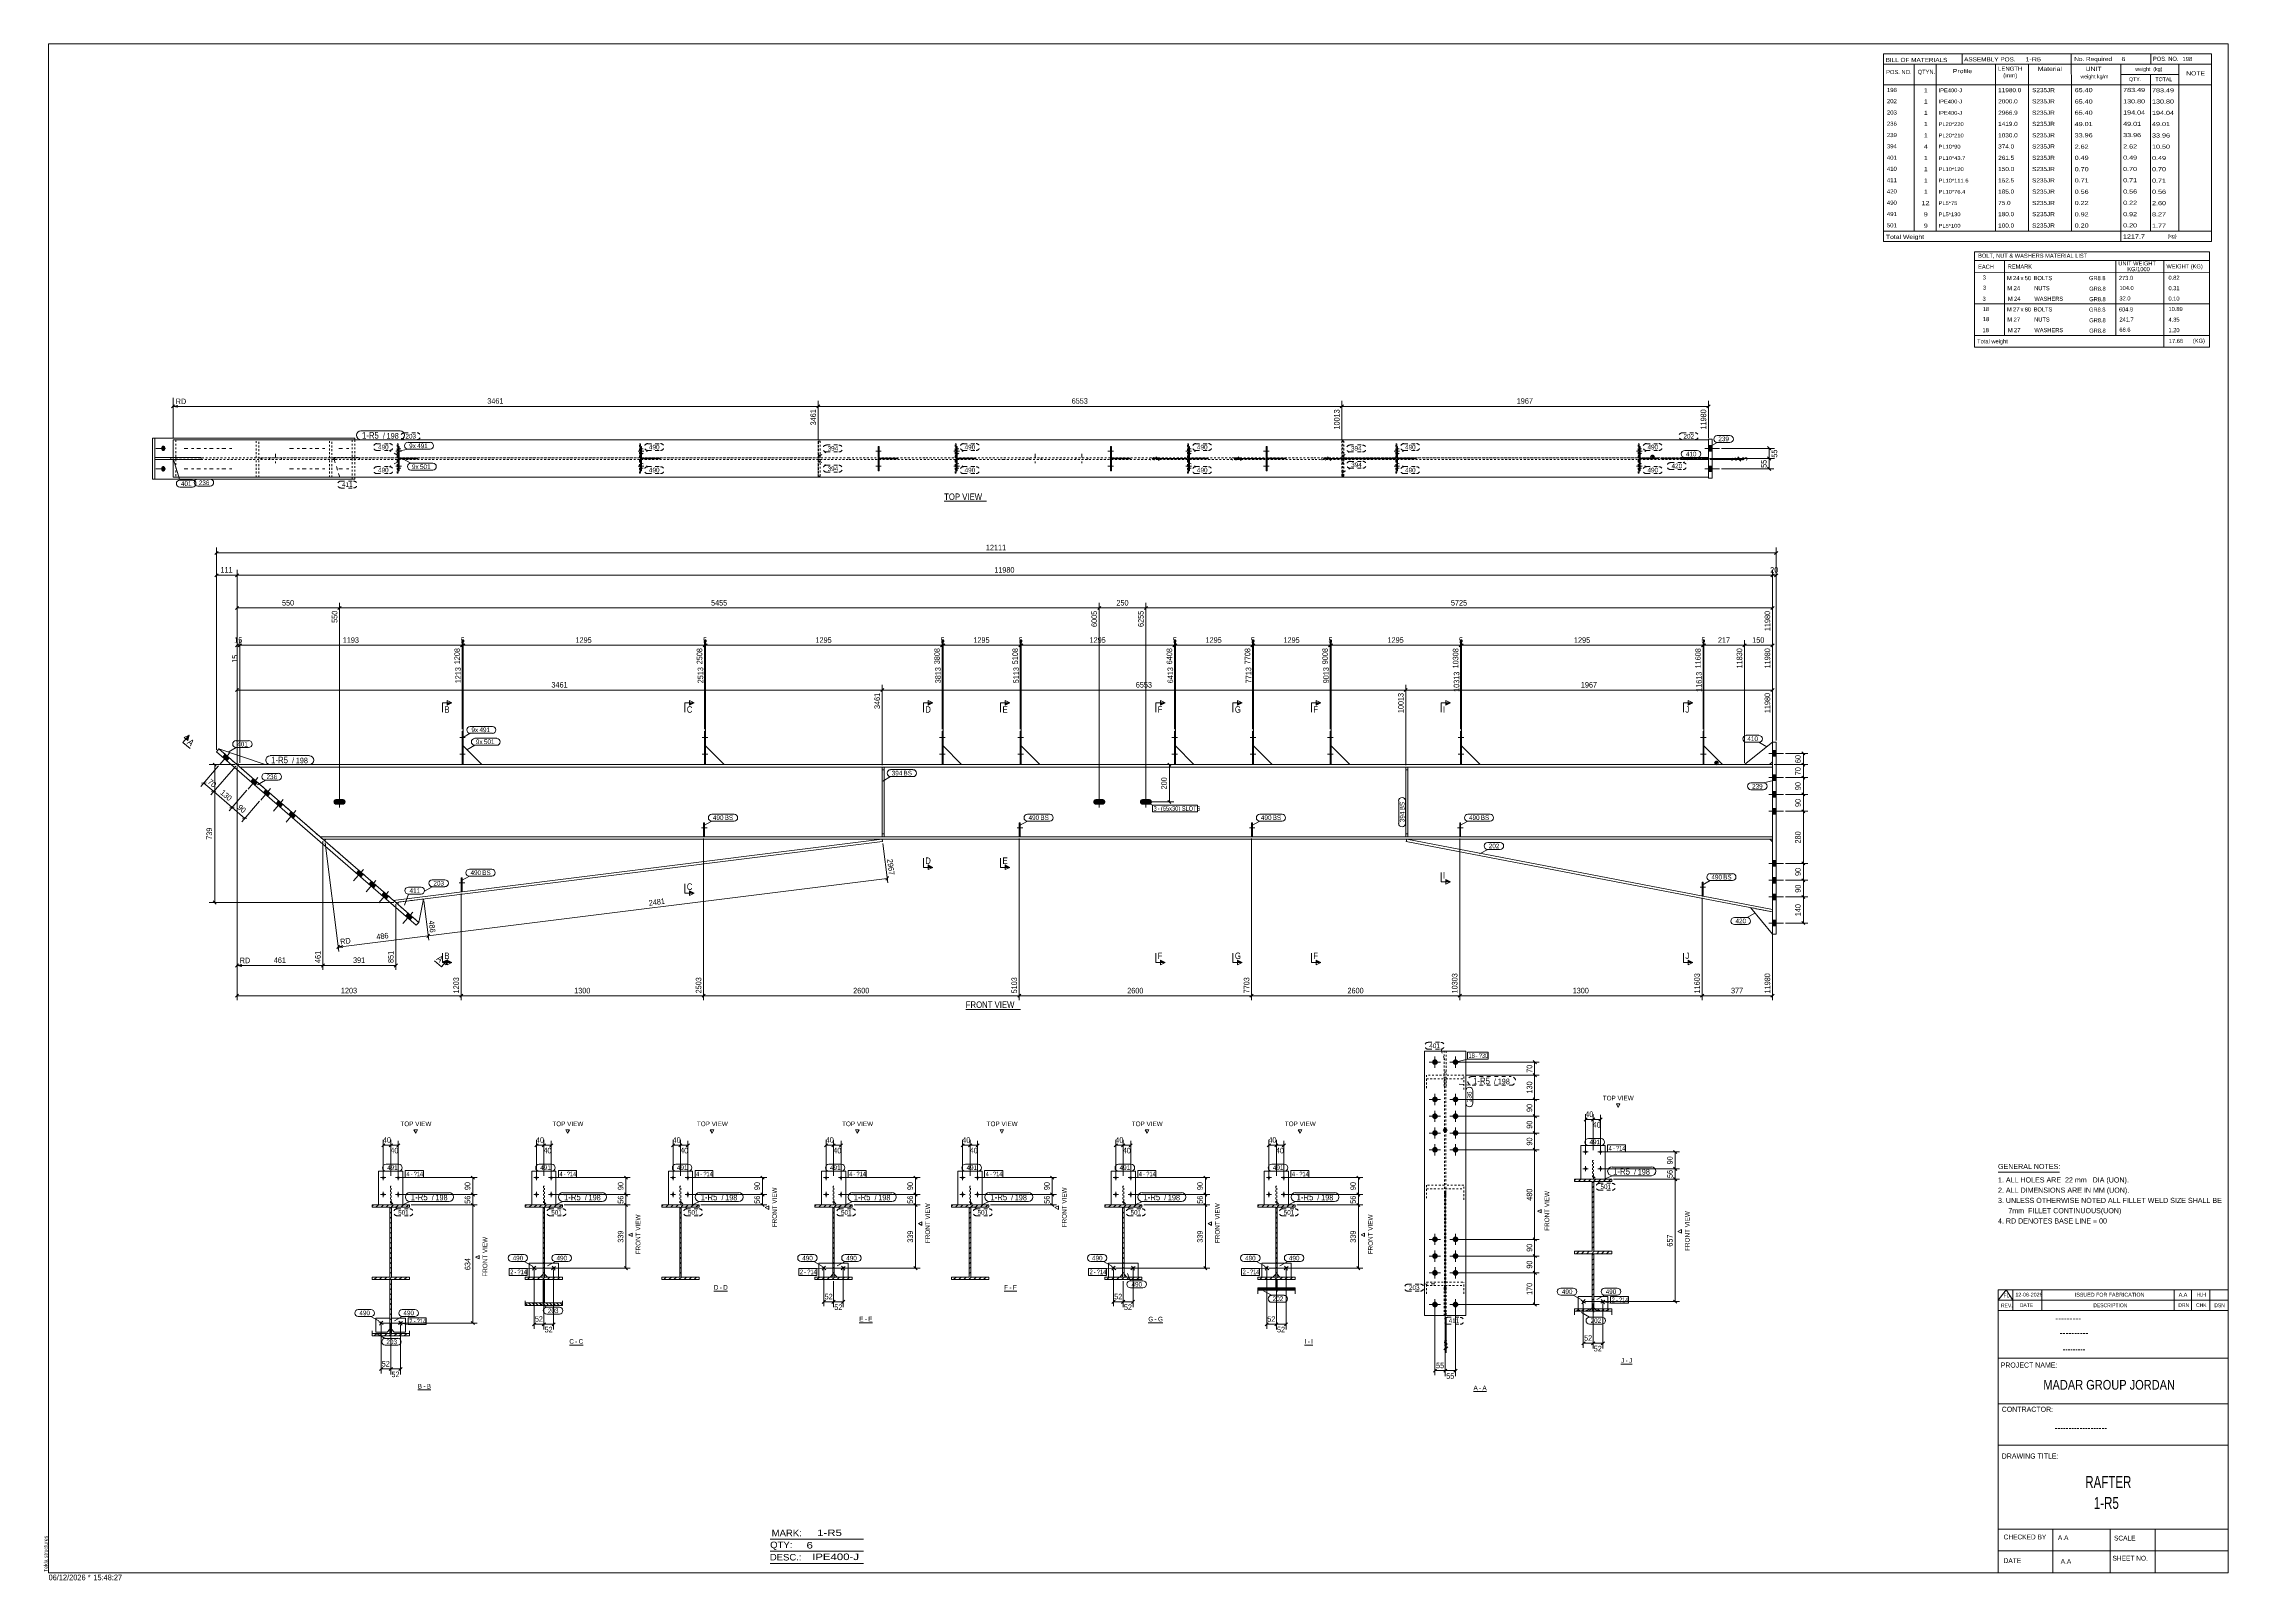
# Model space of a CAD drawing. Header units: millimetres. Extents: x 2 to 1174, y 1 to 825.
import ezdxf

# ---------------------------------------------------------------- set-up
doc = ezdxf.new("R2010")
doc.units = ezdxf.units.MM
for name, pattern in [('XKITLINE00', [0]), ('XKITLINE01', [4, 1, -1, 1, -1]), ('XKITLINE02', [4, 2, -2])]:
    doc.linetypes.add(name, pattern=pattern)
for name, color, linetype, lineweight in [('Bolt', 3, 'Continuous', 0), ('BoltMark', 7, 'Continuous', 0), ('Dimensions', 7, 'Continuous', 0), ('DrawingSheet', 5, 'Continuous', 0), ('OtherObjectType', 7, 'Continuous', 0), ('Part', 2, 'Continuous', 0), ('PartMark', 7, 'Continuous', 0), ('Section', 6, 'Continuous', 0)]:
    doc.layers.add(name, color=color, linetype=linetype, lineweight=lineweight)
doc.styles.add('@ARIAL_UNICODE_MS_BOLD', font='ARIAL.TTF')
doc.styles.add('ARIAL', font='ARIAL.TTF')
doc.styles.add('ARIAL_NARROW', font='ARIALN.TTF')
doc.styles.add('COMIC_SANS_MS_BOLD', font='COMICBD.TTF')
doc.styles.add('SWIS721_EX_BT', font='ARIAL.TTF')
doc.styles.add('SWISSE', font='ARIAL.TTF')

# ---------------------------------------------------------------- blocks, each defined once
blk = doc.blocks.new('*A1')
at = {"layer": 'Part', "color": 7, "linetype": 'XKITLINE00', "lineweight": 0}
for p, q in [((571.4, 201.6), (572.1, 202.3)), ((573.5, 201), (574.8, 202.3)), ((576.2, 201), (577.5, 202.3)), ((578.9, 201), (580.2, 202.3)), ((581, 200.4), (582.9, 202.3)), ((584.3, 201), (585.6, 202.3)), ((586.9, 201), (588.2, 202.3)), ((589.6, 201), (590.9, 202.3)), ((581, 197.7), (581.8, 198.5)), ((581, 195), (581.8, 195.8)), ((581, 192.3), (581.8, 193.1)), ((581, 189.6), (581.8, 190.4)), ((581, 186.9), (581.8, 187.7)), ((581, 184.2), (581.8, 185)), ((581, 181.5), (581.8, 182.3)), ((581, 178.8), (581.8, 179.6)), ((581, 176.1), (581.8, 176.9)), ((581, 173.4), (581.8, 174.2)), ((581, 170.7), (581.8, 171.5)), ((581, 168.1), (581.8, 168.9)), ((581, 165.4), (581.8, 166.2)), ((572.5, 162.3), (573.8, 163.6)), ((575.2, 162.3), (576.5, 163.6)), ((577.9, 162.3), (579.2, 163.6)), ((580.6, 162.3), (581.9, 163.6)), ((583.3, 162.3), (584.6, 163.6)), ((586, 162.3), (587.3, 163.6)), ((588.7, 162.3), (590, 163.6))]:
    blk.add_line(p, q, dxfattribs=at)
blk = doc.blocks.new('*A2')
at = {"layer": 'Part', "color": 7, "linetype": 'XKITLINE00', "lineweight": 0}
for p, q in [((489.2, 201.6), (490, 202.3)), ((491.4, 201), (492.7, 202.3)), ((494.1, 201), (495.4, 202.3)), ((496.8, 201), (498.1, 202.3)), ((498.8, 200.4), (500.8, 202.3)), ((502.1, 201), (503.4, 202.3)), ((504.8, 201), (506.1, 202.3)), ((507.5, 201), (508.8, 202.3)), ((498.8, 197.7), (499.6, 198.5)), ((498.8, 195), (499.6, 195.8)), ((498.8, 192.3), (499.6, 193.1)), ((498.8, 189.6), (499.6, 190.4)), ((498.8, 186.9), (499.6, 187.7)), ((498.8, 184.2), (499.6, 185)), ((498.8, 181.5), (499.6, 182.3)), ((498.8, 178.8), (499.6, 179.6)), ((498.8, 176.1), (499.6, 176.9)), ((498.8, 173.4), (499.6, 174.2)), ((498.8, 170.7), (499.6, 171.5)), ((498.8, 168.1), (499.6, 168.9)), ((498.8, 165.4), (499.6, 166.2)), ((490.4, 162.3), (491.7, 163.6)), ((493.1, 162.3), (494.4, 163.6)), ((495.8, 162.3), (497.1, 163.6)), ((498.5, 162.3), (499.8, 163.6)), ((501.2, 162.3), (502.5, 163.6)), ((503.9, 162.3), (505.2, 163.6)), ((506.5, 162.3), (507.8, 163.6))]:
    blk.add_line(p, q, dxfattribs=at)
blk = doc.blocks.new('*A3')
at = {"layer": 'Part', "color": 7, "linetype": 'XKITLINE00', "lineweight": 0}
for p, q in [((653.5, 201.6), (654.2, 202.3)), ((655.6, 201), (656.9, 202.3)), ((658.3, 201), (659.6, 202.3)), ((661, 201), (662.3, 202.3)), ((663.1, 200.4), (665, 202.3)), ((666.4, 201), (667.7, 202.3)), ((669.1, 201), (670.4, 202.3)), ((671.8, 201), (673.1, 202.3)), ((663.1, 197.7), (663.9, 198.5)), ((663.1, 195), (663.9, 195.8)), ((663.1, 192.3), (663.9, 193.1)), ((663.1, 189.6), (663.9, 190.4)), ((663.1, 186.9), (663.9, 187.7)), ((663.1, 184.2), (663.9, 185)), ((663.1, 181.5), (663.9, 182.3)), ((663.1, 178.8), (663.9, 179.6)), ((663.1, 176.1), (663.9, 176.9)), ((663.1, 173.4), (663.9, 174.2)), ((663.1, 170.7), (663.9, 171.5)), ((663.1, 168.1), (663.9, 168.9)), ((663.1, 165.4), (663.9, 166.2)), ((654.6, 162.3), (655.9, 163.6)), ((657.3, 162.3), (658.6, 163.6)), ((660, 162.3), (661.3, 163.6)), ((662.7, 162.3), (664, 163.6)), ((665.4, 162.3), (666.7, 163.6)), ((668.1, 162.3), (669.4, 163.6)), ((670.8, 162.3), (672.1, 163.6))]:
    blk.add_line(p, q, dxfattribs=at)
blk = doc.blocks.new('*A4')
at = {"layer": 'Part', "color": 7, "linetype": 'XKITLINE00', "lineweight": 0}
for p, q in [((654.7, 156.5), (653.5, 157.7)), ((653.9, 156.5), (653.5, 156.9)), ((655.5, 156.5), (654.1, 157.8)), ((656.2, 156.5), (654.9, 157.8)), ((657, 156.5), (655.7, 157.8)), ((657.8, 156.5), (656.5, 157.8)), ((658.6, 156.5), (657.3, 157.8)), ((659.4, 156.5), (658, 157.8)), ((660.2, 156.5), (658.8, 157.8)), ((660.9, 156.5), (659.6, 157.8)), ((661.7, 156.5), (660.4, 157.8)), ((662.5, 156.5), (661.2, 157.8)), ((663.3, 156.5), (662, 157.8)), ((664.1, 156.5), (662.7, 157.8)), ((663.9, 161.4), (663.1, 162.2)), ((663.9, 160.6), (663.1, 161.4)), ((663.9, 159.8), (663.1, 160.6)), ((663.9, 159), (663.1, 159.8)), ((663.9, 158.2), (663.1, 159)), ((664.9, 156.5), (663.1, 158.3)), ((663.9, 162.2), (663.7, 162.3)), ((665.6, 156.5), (664.3, 157.8)), ((666.4, 156.5), (665.1, 157.8)), ((667.2, 156.5), (665.9, 157.8)), ((668, 156.5), (666.7, 157.8)), ((668.8, 156.5), (667.4, 157.8)), ((669.6, 156.5), (668.2, 157.8)), ((670.3, 156.5), (669, 157.8)), ((671.1, 156.5), (669.8, 157.8)), ((671.9, 156.5), (670.6, 157.8)), ((672.7, 156.5), (671.4, 157.8)), ((673.5, 156.5), (672.1, 157.8)), ((673.5, 157.3), (672.9, 157.8))]:
    blk.add_line(p, q, dxfattribs=at)
blk = doc.blocks.new('*A5')
at = {"layer": 'Part', "color": 7, "linetype": 'XKITLINE00', "lineweight": 0}
for p, q in [((416, 201.6), (416.7, 202.3)), ((418.1, 201), (419.4, 202.3)), ((420.8, 201), (422.1, 202.3)), ((423.5, 201), (424.8, 202.3)), ((425.6, 200.4), (427.5, 202.3)), ((428.9, 201), (430.2, 202.3)), ((431.6, 201), (432.9, 202.3)), ((434.3, 201), (435.6, 202.3)), ((425.6, 197.7), (426.4, 198.5)), ((425.6, 195), (426.4, 195.8)), ((425.6, 192.3), (426.4, 193.1)), ((425.6, 189.6), (426.4, 190.4)), ((425.6, 186.9), (426.4, 187.7)), ((425.6, 184.2), (426.4, 185)), ((425.6, 181.5), (426.4, 182.3)), ((425.6, 178.8), (426.4, 179.6)), ((425.6, 176.1), (426.4, 176.9)), ((425.6, 173.4), (426.4, 174.2)), ((425.6, 170.7), (426.4, 171.5)), ((425.6, 168.1), (426.4, 168.9)), ((425.6, 165.4), (426.4, 166.2)), ((417.1, 162.3), (418.4, 163.6)), ((419.8, 162.3), (421.1, 163.6)), ((422.5, 162.3), (423.8, 163.6)), ((425.2, 162.3), (426.5, 163.6)), ((427.9, 162.3), (429.2, 163.6)), ((430.6, 162.3), (431.9, 163.6)), ((433.3, 162.3), (434.6, 163.6))]:
    blk.add_line(p, q, dxfattribs=at)
blk = doc.blocks.new('*A6')
at = {"layer": 'Part', "color": 7, "linetype": 'XKITLINE00', "lineweight": 0}
for p, q in [((823.3, 215.3), (824.1, 216.1)), ((825.5, 214.8), (826.8, 216.1)), ((828.2, 214.8), (829.5, 216.1)), ((830.8, 214.8), (832.1, 216.1)), ((832.9, 214.2), (834.8, 216.1)), ((832.9, 211.5), (833.7, 212.3)), ((836.2, 214.8), (837.5, 216.1)), ((838.9, 214.8), (840.2, 216.1)), ((841.6, 214.8), (842.9, 216.1)), ((832.9, 208.8), (833.7, 209.6)), ((832.9, 206.1), (833.7, 206.9)), ((832.9, 203.4), (833.7, 204.2)), ((832.9, 200.7), (833.7, 201.5)), ((832.9, 198), (833.7, 198.8)), ((832.9, 195.3), (833.7, 196.1)), ((832.9, 192.6), (833.7, 193.4)), ((832.9, 189.9), (833.7, 190.7)), ((832.9, 187.2), (833.7, 188)), ((824.5, 176.1), (825.8, 177.4)), ((827.2, 176.1), (828.5, 177.4)), ((829.9, 176.1), (831.2, 177.4)), ((832.6, 176.1), (833.9, 177.4)), ((832.9, 184.5), (833.7, 185.3)), ((832.9, 181.8), (833.7, 182.6)), ((832.9, 179.1), (833.7, 179.9)), ((835.3, 176.1), (836.6, 177.4)), ((837.9, 176.1), (839.2, 177.4)), ((840.6, 176.1), (841.9, 177.4))]:
    blk.add_line(p, q, dxfattribs=at)
blk = doc.blocks.new('*A7')
at = {"layer": 'Part', "color": 7, "linetype": 'XKITLINE00', "lineweight": 0}
for p, q in [((833.7, 176.1), (832.9, 175.3)), ((833.7, 173.4), (832.9, 172.6)), ((833.7, 170.7), (832.9, 169.9)), ((833.7, 168), (832.9, 167.2)), ((833.7, 165.3), (832.9, 164.5)), ((833.7, 162.6), (832.9, 161.8)), ((833.7, 159.9), (832.9, 159.1)), ((833.7, 157.3), (832.9, 156.5)), ((833.7, 154.6), (832.9, 153.8)), ((825.8, 146.6), (824.5, 145.3)), ((828.5, 146.6), (827.2, 145.3)), ((831.2, 146.6), (829.9, 145.3)), ((833.9, 146.6), (832.6, 145.3)), ((833.7, 151.9), (832.9, 151.1)), ((833.7, 149.2), (832.9, 148.4)), ((836.6, 146.6), (835.3, 145.3)), ((839.3, 146.6), (837.9, 145.3)), ((842, 146.6), (840.6, 145.3))]:
    blk.add_line(p, q, dxfattribs=at)
blk = doc.blocks.new('*A8')
at = {"layer": 'Part', "color": 7, "linetype": 'XKITLINE00', "lineweight": 0}
for p, q in [((178.5, 201.6), (179.3, 202.3)), ((180.6, 201), (181.9, 202.3)), ((183.3, 201), (184.6, 202.3)), ((186, 201), (187.3, 202.3)), ((188.1, 200.4), (190, 202.3)), ((191.4, 201), (192.7, 202.3)), ((194.1, 201), (195.4, 202.3)), ((196.8, 201), (198.1, 202.3)), ((188.1, 197.7), (188.9, 198.5)), ((188.1, 195), (188.9, 195.8)), ((188.1, 192.3), (188.9, 193.1)), ((188.1, 189.6), (188.9, 190.4)), ((188.1, 186.9), (188.9, 187.7)), ((188.1, 184.2), (188.9, 185)), ((188.1, 181.5), (188.9, 182.3)), ((188.1, 178.8), (188.9, 179.6)), ((188.1, 176.1), (188.9, 176.9)), ((188.1, 173.4), (188.9, 174.2)), ((188.1, 170.7), (188.9, 171.5)), ((188.1, 168.1), (188.9, 168.9)), ((188.1, 165.4), (188.9, 166.2)), ((179.7, 162.3), (181, 163.6)), ((182.4, 162.3), (183.7, 163.6)), ((185.1, 162.3), (186.4, 163.6)), ((187.7, 162.3), (189, 163.6)), ((190.4, 162.3), (191.7, 163.6)), ((193.1, 162.3), (194.4, 163.6)), ((195.8, 162.3), (197.1, 163.6))]:
    blk.add_line(p, q, dxfattribs=at)
blk = doc.blocks.new('*A9')
at = {"layer": 'Part', "color": 7, "linetype": 'XKITLINE00', "lineweight": 0}
for p, q in [((188.1, 162.1), (188.3, 162.3)), ((188.1, 159.4), (188.9, 160.2)), ((188.1, 156.7), (188.9, 157.5)), ((188.1, 154), (188.9, 154.8)), ((188.1, 151.3), (188.9, 152.1)), ((188.1, 148.7), (188.9, 149.5)), ((188.1, 146), (188.9, 146.8)), ((188.1, 143.3), (188.9, 144.1)), ((188.1, 140.6), (188.9, 141.4)), ((179.7, 132.1), (181, 133.4)), ((182.4, 132.1), (183.7, 133.4)), ((185.1, 132.1), (186.4, 133.4)), ((187.7, 132.1), (189.1, 133.4)), ((188.1, 137.9), (188.9, 138.7)), ((188.1, 135.2), (188.9, 136)), ((190.4, 132.1), (191.8, 133.4)), ((193.1, 132.1), (194.4, 133.4)), ((195.8, 132.1), (197.1, 133.4))]:
    blk.add_line(p, q, dxfattribs=at)
blk = doc.blocks.new('*A10')
at = {"layer": 'Part', "color": 7, "linetype": 'XKITLINE00', "lineweight": 0}
for p, q in [((333.9, 201.6), (334.6, 202.3)), ((336, 201), (337.3, 202.3)), ((338.7, 201), (340, 202.3)), ((341.4, 201), (342.7, 202.3)), ((343.5, 200.4), (345.4, 202.3)), ((346.8, 201), (348.1, 202.3)), ((349.5, 201), (350.8, 202.3)), ((352.2, 201), (353.5, 202.3)), ((343.5, 197.7), (344.3, 198.5)), ((343.5, 195), (344.3, 195.8)), ((343.5, 192.3), (344.3, 193.1)), ((343.5, 189.6), (344.3, 190.4)), ((343.5, 186.9), (344.3, 187.7)), ((343.5, 184.2), (344.3, 185)), ((343.5, 181.5), (344.3, 182.3)), ((343.5, 178.8), (344.3, 179.6)), ((343.5, 176.1), (344.3, 176.9)), ((343.5, 173.4), (344.3, 174.2)), ((343.5, 170.7), (344.3, 171.5)), ((343.5, 168.1), (344.3, 168.9)), ((343.5, 165.4), (344.3, 166.2)), ((335, 162.3), (336.3, 163.6)), ((337.7, 162.3), (339, 163.6)), ((340.4, 162.3), (341.7, 163.6)), ((343.1, 162.3), (344.4, 163.6)), ((345.8, 162.3), (347.1, 163.6)), ((348.5, 162.3), (349.8, 163.6)), ((351.2, 162.3), (352.5, 163.6))]:
    blk.add_line(p, q, dxfattribs=at)
blk = doc.blocks.new('*A11')
at = {"layer": 'Part', "color": 7, "linetype": 'XKITLINE00', "lineweight": 0}
for p, q in [((260.6, 201.6), (261.4, 202.3)), ((262.8, 201), (264.1, 202.3)), ((265.5, 201), (266.8, 202.3)), ((268.1, 201), (269.4, 202.3)), ((270.2, 200.4), (272.1, 202.3)), ((273.5, 201), (274.8, 202.3)), ((276.2, 201), (277.5, 202.3)), ((278.9, 201), (280.2, 202.3)), ((270.2, 197.7), (271, 198.5)), ((270.2, 195), (271, 195.8)), ((270.2, 192.3), (271, 193.1)), ((270.2, 189.6), (271, 190.4)), ((270.2, 186.9), (271, 187.7)), ((270.2, 184.2), (271, 185)), ((270.2, 181.5), (271, 182.3)), ((270.2, 178.8), (271, 179.6)), ((270.2, 176.1), (271, 176.9)), ((270.2, 173.4), (271, 174.2)), ((270.2, 170.7), (271, 171.5)), ((270.2, 168.1), (271, 168.9)), ((270.2, 165.4), (271, 166.2)), ((261.8, 162.3), (263.1, 163.6)), ((264.5, 162.3), (265.8, 163.6)), ((267.2, 162.3), (268.5, 163.6)), ((269.9, 162.3), (271.2, 163.6)), ((272.6, 162.3), (273.9, 163.6)), ((275.2, 162.3), (276.5, 163.6)), ((277.9, 162.3), (279.2, 163.6))]:
    blk.add_line(p, q, dxfattribs=at)
blk = doc.blocks.new('*A12')
at = {"layer": 'Part', "color": 7, "linetype": 'XKITLINE00', "lineweight": 0}
for p, q in [((271, 159.8), (270.2, 160.6)), ((271, 158), (270.2, 158.8)), ((271, 156.1), (270.2, 156.9)), ((271, 154.2), (270.2, 155)), ((271, 152.3), (270.2, 153.1)), ((271, 161.7), (270.5, 162.3)), ((261.9, 148.4), (260.6, 149.6)), ((263.8, 148.4), (262.4, 149.7)), ((265.6, 148.4), (264.3, 149.7)), ((267.5, 148.4), (266.2, 149.7)), ((269.4, 148.4), (268.1, 149.7)), ((271.3, 148.4), (269.9, 149.7)), ((271, 150.5), (270.2, 151.3)), ((273.1, 148.4), (271.8, 149.7)), ((275, 148.4), (273.7, 149.7)), ((276.9, 148.4), (275.6, 149.7)), ((278.8, 148.4), (277.4, 149.7)), ((280.6, 148.4), (279.3, 149.7))]:
    blk.add_line(p, q, dxfattribs=at)
blk = doc.blocks.new('*A13')
at = {"layer": 'Bolt'}
for points in [[(762.3, 453.7), (762.8, 453.7), (762.8, 452.3), (762.3, 452.3)], [(762.3, 453.7), (762.8, 453.7), (762.8, 452.3), (762.3, 452.3)], [(762.3, 444.7), (762.8, 444.7), (762.8, 443.3), (762.3, 443.3)], [(762.3, 444.7), (762.8, 444.7), (762.8, 443.3), (762.3, 443.3)]]:
    blk.add_hatch(color=3, dxfattribs=at).paths.add_polyline_path(points, flags=17)
at = {"layer": 'Bolt', "color": 3, "linetype": 'XKITLINE00', "lineweight": 0}
for p, q in [((764, 453), (761, 453)), ((764, 453), (761, 453)), ((762.8, 453.7), (762.3, 453.7)), ((762.8, 453.7), (762.3, 453.7)), ((762.8, 452.3), (762.3, 452.3)), ((762.8, 452.3), (762.3, 452.3)), ((764, 444), (761, 444)), ((764, 444), (761, 444)), ((762.8, 444.7), (762.3, 444.7)), ((762.8, 444.7), (762.3, 444.7)), ((762.8, 443.3), (762.3, 443.3)), ((762.8, 443.3), (762.3, 443.3))]:
    blk.add_line(p, q, dxfattribs=at)
blk = doc.blocks.new('*A14')
at = {"layer": 'Bolt', "color": 3, "linetype": 'XKITLINE02', "lineweight": 0}
for p, q in [((893.7, 372.7), (890.7, 372.7)), ((892.3, 373.7), (891.8, 373.7)), ((892.3, 371.7), (891.8, 371.7))]:
    blk.add_line(p, q, dxfattribs=at)
blk = doc.blocks.new('*A15')
at = {"layer": 'Bolt'}
blk.add_hatch(color=3, dxfattribs=at).paths.add_polyline_path([(892.3, 371.7), (891.8, 371.7), (891.8, 373.7), (892.3, 373.7)], flags=17)
at = {"layer": 'Bolt', "color": 3, "linetype": 'XKITLINE00', "lineweight": 0}
for p, q in [((893.7, 372.7), (890.7, 372.7)), ((892.3, 373.7), (891.8, 373.7)), ((892.3, 371.7), (891.8, 371.7))]:
    blk.add_line(p, q, dxfattribs=at)
blk = doc.blocks.new('*A16')
at = {"layer": 'Bolt'}
for points in [[(892.3, 453.7), (892.8, 453.7), (892.8, 452.3), (892.3, 452.3)], [(892.3, 453.7), (892.8, 453.7), (892.8, 452.3), (892.3, 452.3)], [(892.3, 444.7), (892.8, 444.7), (892.8, 443.3), (892.3, 443.3)], [(892.3, 444.7), (892.8, 444.7), (892.8, 443.3), (892.3, 443.3)]]:
    blk.add_hatch(color=3, dxfattribs=at).paths.add_polyline_path(points, flags=17)
at = {"layer": 'Bolt', "color": 3, "linetype": 'XKITLINE00', "lineweight": 0}
for p, q in [((894, 453), (891, 453)), ((894, 453), (891, 453)), ((892.8, 453.7), (892.3, 453.7)), ((892.8, 453.7), (892.3, 453.7)), ((892.8, 452.3), (892.3, 452.3)), ((892.8, 452.3), (892.3, 452.3)), ((894, 444), (891, 444)), ((894, 444), (891, 444)), ((892.8, 444.7), (892.3, 444.7)), ((892.8, 444.7), (892.3, 444.7)), ((892.8, 443.3), (892.3, 443.3)), ((892.8, 443.3), (892.3, 443.3))]:
    blk.add_line(p, q, dxfattribs=at)
blk = doc.blocks.new('*A17')
at = {"layer": 'Bolt'}
for points in [[(101.9, 442), (100.6, 440.5), (98.4, 442.4), (99.7, 444)], [(101.9, 442), (100.6, 440.5), (98.4, 442.4), (99.7, 444)], [(117, 428.9), (115.7, 427.4), (113.5, 429.3), (114.8, 430.8)], [(117, 428.9), (115.7, 427.4), (113.5, 429.3), (114.8, 430.8)], [(123.8, 423), (122.5, 421.5), (120.3, 423.4), (121.6, 424.9)], [(123.8, 423), (122.5, 421.5), (120.3, 423.4), (121.6, 424.9)], [(130.6, 417.1), (129.3, 415.6), (127.1, 417.5), (128.4, 419)], [(130.6, 417.1), (129.3, 415.6), (127.1, 417.5), (128.4, 419)], [(137.4, 411.2), (136.1, 409.7), (133.9, 411.6), (135.2, 413.1)], [(137.4, 411.2), (136.1, 409.7), (133.9, 411.6), (135.2, 413.1)], [(173.7, 379.7), (172.4, 378.2), (170.1, 380.2), (171.4, 381.7)], [(173.7, 379.7), (172.4, 378.2), (170.1, 380.2), (171.4, 381.7)], [(180.5, 373.8), (179.2, 372.3), (176.9, 374.2), (178.2, 375.8)], [(180.5, 373.8), (179.2, 372.3), (176.9, 374.2), (178.2, 375.8)], [(187.3, 367.9), (186, 366.4), (183.7, 368.3), (185, 369.9)], [(187.3, 367.9), (186, 366.4), (183.7, 368.3), (185, 369.9)], [(200.1, 356.7), (198.8, 355.2), (196.5, 357.2), (197.8, 358.7)], [(200.1, 356.7), (198.8, 355.2), (196.5, 357.2), (197.8, 358.7)]]:
    blk.add_hatch(color=3, dxfattribs=at).paths.add_polyline_path(points, flags=17)
at = {"layer": 'Bolt', "color": 3, "linetype": 'XKITLINE00', "lineweight": 0}
for p, q in [((96.9, 438.4), (102.1, 444.5)), ((96.9, 438.4), (102.1, 444.5)), ((98.4, 442.4), (99.7, 444)), ((98.4, 442.4), (99.7, 444)), ((100.6, 440.5), (101.9, 442)), ((100.6, 440.5), (101.9, 442)), ((112, 425.3), (117.2, 431.4)), ((112, 425.3), (117.2, 431.4)), ((113.5, 429.3), (114.8, 430.8)), ((113.5, 429.3), (114.8, 430.8)), ((115.7, 427.4), (117, 428.9)), ((115.7, 427.4), (117, 428.9)), ((118.8, 419.4), (124, 425.5)), ((118.8, 419.4), (124, 425.5)), ((120.3, 423.4), (121.6, 424.9)), ((120.3, 423.4), (121.6, 424.9)), ((122.5, 421.5), (123.8, 423)), ((122.5, 421.5), (123.8, 423)), ((125.6, 413.5), (130.8, 419.6)), ((125.6, 413.5), (130.8, 419.6)), ((127.1, 417.5), (128.4, 419)), ((127.1, 417.5), (128.4, 419)), ((129.3, 415.6), (130.6, 417.1)), ((129.3, 415.6), (130.6, 417.1)), ((132.4, 407.6), (137.6, 413.7)), ((132.4, 407.6), (137.6, 413.7)), ((133.9, 411.6), (135.2, 413.1)), ((133.9, 411.6), (135.2, 413.1)), ((136.1, 409.7), (137.4, 411.2)), ((136.1, 409.7), (137.4, 411.2)), ((168.6, 376.1), (173.9, 382.2)), ((168.6, 376.1), (173.9, 382.2)), ((170.1, 380.2), (171.4, 381.7)), ((170.1, 380.2), (171.4, 381.7)), ((172.4, 378.2), (173.7, 379.7)), ((172.4, 378.2), (173.7, 379.7)), ((175.4, 370.2), (180.6, 376.3)), ((175.4, 370.2), (180.6, 376.3)), ((176.9, 374.2), (178.2, 375.8)), ((176.9, 374.2), (178.2, 375.8)), ((179.2, 372.3), (180.5, 373.8)), ((179.2, 372.3), (180.5, 373.8)), ((182.2, 364.3), (187.4, 370.4)), ((182.2, 364.3), (187.4, 370.4)), ((183.7, 368.3), (185, 369.9)), ((183.7, 368.3), (185, 369.9)), ((186, 366.4), (187.3, 367.9)), ((186, 366.4), (187.3, 367.9)), ((195, 353.2), (200.3, 359.2)), ((195, 353.2), (200.3, 359.2)), ((196.5, 357.2), (197.8, 358.7)), ((196.5, 357.2), (197.8, 358.7)), ((198.8, 355.2), (200.1, 356.7)), ((198.8, 355.2), (200.1, 356.7))]:
    blk.add_line(p, q, dxfattribs=at)
blk = doc.blocks.new('*A18')
at = {"layer": 'Part'}
blk.add_hatch(color=2, dxfattribs=at).paths.add_polyline_path([(898.7, 439.8), (900.3, 439.8), (899.5, 438.4)], flags=17)
at = {"layer": 'Part', "color": 2, "linetype": 'XKITLINE00', "lineweight": 0}
for p, q in [((468.1, 438.4), (106.1, 438.4)), ((468.1, 437.1), (107.6, 437.1)), ((509.7, 438.4), (468.2, 438.4)), ((509.7, 437.1), (468.2, 437.1)), ((551.6, 438.4), (509.8, 438.4)), ((551.6, 437.1), (509.8, 437.1)), ((634.3, 438.4), (551.7, 438.4)), ((634.3, 437.1), (551.7, 437.1)), ((676.2, 438.4), (634.4, 438.4)), ((676.2, 437.1), (634.4, 437.1)), ((717.8, 438.4), (676.3, 438.4)), ((717.8, 437.1), (676.3, 437.1)), ((929.5, 438.4), (717.9, 438.4)), ((929.5, 437.1), (717.9, 437.1)), ((899.5, 438.4), (898.7, 439.8)), ((898.7, 439.8), (900.3, 439.8)), ((900.3, 439.8), (899.5, 438.4)), ((150.6, 399.7), (468.1, 399.7)), ((152.1, 398.4), (468.1, 398.4)), ((468.2, 399.7), (509.7, 399.7)), ((468.2, 398.4), (509.7, 398.4)), ((509.8, 399.7), (551.6, 399.7)), ((509.8, 398.4), (551.6, 398.4)), ((551.7, 399.7), (634.3, 399.7)), ((551.7, 398.4), (634.3, 398.4)), ((634.4, 399.7), (676.2, 399.7)), ((634.4, 398.4), (676.2, 398.4)), ((676.3, 399.7), (717.8, 399.7)), ((676.3, 398.4), (717.8, 398.4)), ((717.9, 399.7), (929.5, 399.7)), ((717.9, 398.4), (929.5, 398.4))]:
    blk.add_line(p, q, dxfattribs=at)
at = {"layer": 'Part', "color": 7, "linetype": 'XKITLINE01', "lineweight": 0}
for p, q in [((106.1, 438.4), (152.1, 398.4)), ((929.5, 398.4), (929.5, 438.4))]:
    blk.add_line(p, q, dxfattribs=at)
at = {"layer": 'Part', "color": 2, "linetype": 'XKITLINE00', "lineweight": 0}
blk.add_circle((899.5, 439.3), 1, dxfattribs=at)
blk = doc.blocks.new('*A19')
at = {"layer": 'Part', "color": 2, "linetype": 'XKITLINE00', "lineweight": 0}
for p, q in [((929.5, 450.4), (929.5, 347.4)), ((931.5, 450.4), (929.5, 450.4)), ((931.5, 347.4), (931.5, 450.4)), ((929.5, 347.4), (931.5, 347.4))]:
    blk.add_line(p, q, dxfattribs=at)
blk = doc.blocks.new('*A20')
at = {"layer": 'Part', "color": 2, "linetype": 'XKITLINE00', "lineweight": 0}
blk.add_line((917.8, 361.7), (929.5, 347.4), dxfattribs=at)
at = {"layer": 'Part', "color": 7, "linetype": 'XKITLINE01', "lineweight": 0}
for p, q in [((929.5, 359.4), (917.8, 361.7)), ((929.5, 347.4), (929.5, 359.4))]:
    blk.add_line(p, q, dxfattribs=at)
blk = doc.blocks.new('*A21')
at = {"layer": 'Part', "color": 7, "linetype": 'XKITLINE01', "lineweight": 0}
for p, q in [((226.3, 377.7), (226.3, 370.2)), ((226.8, 377.7), (226.3, 377.7)), ((226.8, 370.2), (226.8, 377.7)), ((226.3, 371.7), (226.8, 371.7)), ((226.3, 370.2), (226.8, 370.2))]:
    blk.add_line(p, q, dxfattribs=at)
blk = doc.blocks.new('*A22')
at = {"layer": 'Part', "color": 2, "linetype": 'XKITLINE00', "lineweight": 0}
for p, q in [((226.3, 370.2), (226.3, 377.7)), ((226.3, 377.7), (226.8, 377.7)), ((226.8, 377.7), (226.8, 370.2)), ((226.8, 370.2), (226.3, 370.2))]:
    blk.add_line(p, q, dxfattribs=at)
at = {"layer": 'Part', "color": 7, "linetype": 'XKITLINE01', "lineweight": 0}
for p, q in [((226.3, 371.7), (226.8, 371.7)), ((226.8, 370.2), (226.8, 370.2)), ((226.8, 370.2), (226.8, 370.2))]:
    blk.add_line(p, q, dxfattribs=at)
blk = doc.blocks.new('*A23')
at = {"layer": 'Part', "color": 2, "linetype": 'XKITLINE00', "lineweight": 0}
blk.add_line((237.3, 438.4), (227.3, 448.4), dxfattribs=at)
at = {"layer": 'Part', "color": 7, "linetype": 'XKITLINE01', "lineweight": 0}
for p, q in [((227.3, 448.4), (227.3, 438.4)), ((227.3, 438.4), (237.3, 438.4))]:
    blk.add_line(p, q, dxfattribs=at)
blk = doc.blocks.new('*A24')
at = {"layer": 'Part', "color": 2, "linetype": 'XKITLINE00', "lineweight": 0}
for p, q in [((226.8, 456.4), (227.3, 456.4)), ((226.8, 456.4), (226.8, 438.4)), ((227.3, 456.4), (227.3, 438.4))]:
    blk.add_line(p, q, dxfattribs=at)
at = {"layer": 'Part', "color": 7, "linetype": 'XKITLINE01', "lineweight": 0}
blk.add_line((227.3, 438.4), (226.8, 438.4), dxfattribs=at)
blk = doc.blocks.new('*A25')
at = {"layer": 'Part', "color": 7, "linetype": 'XKITLINE01', "lineweight": 0}
for p, q in [((356.3, 407.2), (356.3, 399.7)), ((356.8, 407.2), (356.3, 407.2)), ((356.3, 401.2), (356.8, 401.2)), ((356.3, 399.7), (356.8, 399.7)), ((356.8, 399.7), (356.8, 407.2))]:
    blk.add_line(p, q, dxfattribs=at)
blk = doc.blocks.new('*A26')
at = {"layer": 'Part', "color": 2, "linetype": 'XKITLINE00', "lineweight": 0}
for p, q in [((356.3, 399.7), (356.3, 407.2)), ((356.3, 407.2), (356.8, 407.2)), ((356.8, 407.2), (356.8, 399.7))]:
    blk.add_line(p, q, dxfattribs=at)
at = {"layer": 'Part', "color": 7, "linetype": 'XKITLINE01', "lineweight": 0}
for p, q in [((356.3, 401.2), (356.8, 401.2)), ((356.8, 399.7), (356.3, 399.7))]:
    blk.add_line(p, q, dxfattribs=at)
blk = doc.blocks.new('*A27')
at = {"layer": 'Part', "color": 2, "linetype": 'XKITLINE00', "lineweight": 0}
blk.add_line((367.3, 438.4), (357.3, 448.4), dxfattribs=at)
at = {"layer": 'Part', "color": 7, "linetype": 'XKITLINE01', "lineweight": 0}
for p, q in [((357.3, 448.4), (357.3, 438.4)), ((357.3, 438.4), (367.3, 438.4))]:
    blk.add_line(p, q, dxfattribs=at)
blk = doc.blocks.new('*A28')
at = {"layer": 'Part', "color": 2, "linetype": 'XKITLINE00', "lineweight": 0}
for p, q in [((356.8, 456.4), (357.3, 456.4)), ((356.8, 456.4), (356.8, 438.4)), ((357.3, 456.4), (357.3, 438.4))]:
    blk.add_line(p, q, dxfattribs=at)
at = {"layer": 'Part', "color": 7, "linetype": 'XKITLINE01', "lineweight": 0}
blk.add_line((357.3, 438.4), (356.8, 438.4), dxfattribs=at)
blk = doc.blocks.new('*A29')
at = {"layer": 'Part', "color": 2, "linetype": 'XKITLINE00', "lineweight": 0}
blk.add_line((494.7, 438.4), (484.7, 448.4), dxfattribs=at)
at = {"layer": 'Part', "color": 7, "linetype": 'XKITLINE01', "lineweight": 0}
for p, q in [((484.7, 448.4), (484.7, 438.4)), ((484.7, 438.4), (494.7, 438.4))]:
    blk.add_line(p, q, dxfattribs=at)
blk = doc.blocks.new('*A30')
at = {"layer": 'Part', "color": 2, "linetype": 'XKITLINE00', "lineweight": 0}
for p, q in [((484.2, 456.4), (484.7, 456.4)), ((484.2, 456.4), (484.2, 438.4)), ((484.7, 456.4), (484.7, 438.4))]:
    blk.add_line(p, q, dxfattribs=at)
at = {"layer": 'Part', "color": 7, "linetype": 'XKITLINE01', "lineweight": 0}
blk.add_line((484.7, 438.4), (484.2, 438.4), dxfattribs=at)
blk = doc.blocks.new('*A31')
at = {"layer": 'Part', "color": 7, "linetype": 'XKITLINE01', "lineweight": 0}
for p, q in [((525.6, 407.2), (525.6, 399.7)), ((526.1, 407.2), (525.6, 407.2)), ((525.6, 401.2), (526.1, 401.2)), ((525.6, 399.7), (526.1, 399.7)), ((526.1, 399.7), (526.1, 407.2))]:
    blk.add_line(p, q, dxfattribs=at)
blk = doc.blocks.new('*A32')
at = {"layer": 'Part', "color": 2, "linetype": 'XKITLINE00', "lineweight": 0}
for p, q in [((525.6, 399.7), (525.6, 407.2)), ((525.6, 407.2), (526.1, 407.2)), ((526.1, 407.2), (526.1, 399.7))]:
    blk.add_line(p, q, dxfattribs=at)
at = {"layer": 'Part', "color": 7, "linetype": 'XKITLINE01', "lineweight": 0}
for p, q in [((525.6, 401.2), (526.1, 401.2)), ((526.1, 399.7), (525.6, 399.7))]:
    blk.add_line(p, q, dxfattribs=at)
blk = doc.blocks.new('*A33')
at = {"layer": 'Part', "color": 2, "linetype": 'XKITLINE00', "lineweight": 0}
blk.add_line((536.6, 438.4), (526.6, 448.4), dxfattribs=at)
at = {"layer": 'Part', "color": 7, "linetype": 'XKITLINE01', "lineweight": 0}
for p, q in [((526.6, 448.4), (526.6, 438.4)), ((526.6, 438.4), (536.6, 438.4))]:
    blk.add_line(p, q, dxfattribs=at)
blk = doc.blocks.new('*A34')
at = {"layer": 'Part', "color": 2, "linetype": 'XKITLINE00', "lineweight": 0}
for p, q in [((526.1, 456.4), (526.6, 456.4)), ((526.1, 456.4), (526.1, 438.4)), ((526.6, 456.4), (526.6, 438.4))]:
    blk.add_line(p, q, dxfattribs=at)
at = {"layer": 'Part', "color": 7, "linetype": 'XKITLINE01', "lineweight": 0}
blk.add_line((526.6, 438.4), (526.1, 438.4), dxfattribs=at)
blk = doc.blocks.new('*A35')
at = {"layer": 'Part', "color": 2, "linetype": 'XKITLINE00', "lineweight": 0}
blk.add_line((619.3, 438.4), (609.3, 448.4), dxfattribs=at)
at = {"layer": 'Part', "color": 7, "linetype": 'XKITLINE01', "lineweight": 0}
for p, q in [((609.3, 448.4), (609.3, 438.4)), ((609.3, 438.4), (619.3, 438.4))]:
    blk.add_line(p, q, dxfattribs=at)
blk = doc.blocks.new('*A36')
at = {"layer": 'Part', "color": 2, "linetype": 'XKITLINE00', "lineweight": 0}
for p, q in [((608.8, 456.4), (609.3, 456.4)), ((608.8, 456.4), (608.8, 438.4)), ((609.3, 456.4), (609.3, 438.4))]:
    blk.add_line(p, q, dxfattribs=at)
at = {"layer": 'Part', "color": 7, "linetype": 'XKITLINE01', "lineweight": 0}
blk.add_line((609.3, 438.4), (608.8, 438.4), dxfattribs=at)
blk = doc.blocks.new('*A37')
at = {"layer": 'Part', "color": 7, "linetype": 'XKITLINE01', "lineweight": 0}
for p, q in [((650.2, 407.2), (650.2, 399.7)), ((650.7, 407.2), (650.2, 407.2)), ((650.2, 401.2), (650.7, 401.2)), ((650.2, 399.7), (650.7, 399.7)), ((650.7, 399.7), (650.7, 407.2))]:
    blk.add_line(p, q, dxfattribs=at)
blk = doc.blocks.new('*A38')
at = {"layer": 'Part', "color": 2, "linetype": 'XKITLINE00', "lineweight": 0}
for p, q in [((650.2, 399.7), (650.2, 407.2)), ((650.2, 407.2), (650.7, 407.2)), ((650.7, 407.2), (650.7, 399.7))]:
    blk.add_line(p, q, dxfattribs=at)
at = {"layer": 'Part', "color": 7, "linetype": 'XKITLINE01', "lineweight": 0}
for p, q in [((650.2, 401.2), (650.7, 401.2)), ((650.7, 399.7), (650.2, 399.7))]:
    blk.add_line(p, q, dxfattribs=at)
blk = doc.blocks.new('*A39')
at = {"layer": 'Part', "color": 2, "linetype": 'XKITLINE00', "lineweight": 0}
blk.add_line((661.2, 438.4), (651.2, 448.4), dxfattribs=at)
at = {"layer": 'Part', "color": 7, "linetype": 'XKITLINE01', "lineweight": 0}
for p, q in [((651.2, 448.4), (651.2, 438.4)), ((651.2, 438.4), (661.2, 438.4))]:
    blk.add_line(p, q, dxfattribs=at)
blk = doc.blocks.new('*A40')
at = {"layer": 'Part', "color": 2, "linetype": 'XKITLINE00', "lineweight": 0}
for p, q in [((650.7, 456.4), (651.2, 456.4)), ((650.7, 456.4), (650.7, 438.4)), ((651.2, 456.4), (651.2, 438.4))]:
    blk.add_line(p, q, dxfattribs=at)
at = {"layer": 'Part', "color": 7, "linetype": 'XKITLINE01', "lineweight": 0}
blk.add_line((651.2, 438.4), (650.7, 438.4), dxfattribs=at)
blk = doc.blocks.new('*A41')
at = {"layer": 'Part', "color": 2, "linetype": 'XKITLINE00', "lineweight": 0}
blk.add_line((702.8, 438.4), (692.8, 448.4), dxfattribs=at)
at = {"layer": 'Part', "color": 7, "linetype": 'XKITLINE01', "lineweight": 0}
for p, q in [((692.8, 448.4), (692.8, 438.4)), ((692.8, 438.4), (702.8, 438.4))]:
    blk.add_line(p, q, dxfattribs=at)
blk = doc.blocks.new('*A42')
at = {"layer": 'Part', "color": 2, "linetype": 'XKITLINE00', "lineweight": 0}
for p, q in [((692.3, 456.4), (692.8, 456.4)), ((692.3, 456.4), (692.3, 438.4)), ((692.8, 456.4), (692.8, 438.4))]:
    blk.add_line(p, q, dxfattribs=at)
at = {"layer": 'Part', "color": 7, "linetype": 'XKITLINE01', "lineweight": 0}
blk.add_line((692.8, 438.4), (692.3, 438.4), dxfattribs=at)
blk = doc.blocks.new('*A43')
at = {"layer": 'Part', "color": 7, "linetype": 'XKITLINE01', "lineweight": 0}
for p, q in [((761.8, 407.2), (761.8, 399.7)), ((762.3, 407.2), (761.8, 407.2)), ((761.8, 401.2), (762.3, 401.2)), ((761.8, 399.7), (762.3, 399.7)), ((762.3, 399.7), (762.3, 407.2))]:
    blk.add_line(p, q, dxfattribs=at)
blk = doc.blocks.new('*A44')
at = {"layer": 'Part', "color": 2, "linetype": 'XKITLINE00', "lineweight": 0}
for p, q in [((761.8, 399.7), (761.8, 407.2)), ((761.8, 407.2), (762.3, 407.2)), ((762.3, 407.2), (762.3, 399.7))]:
    blk.add_line(p, q, dxfattribs=at)
at = {"layer": 'Part', "color": 7, "linetype": 'XKITLINE01', "lineweight": 0}
for p, q in [((761.8, 401.2), (762.3, 401.2)), ((762.3, 399.7), (761.8, 399.7))]:
    blk.add_line(p, q, dxfattribs=at)
blk = doc.blocks.new('*A45')
at = {"layer": 'Part', "color": 2, "linetype": 'XKITLINE00', "lineweight": 0}
blk.add_line((772.8, 438.4), (762.8, 448.4), dxfattribs=at)
at = {"layer": 'Part', "color": 7, "linetype": 'XKITLINE01', "lineweight": 0}
for p, q in [((762.8, 448.4), (762.8, 438.4)), ((762.8, 438.4), (772.8, 438.4))]:
    blk.add_line(p, q, dxfattribs=at)
blk = doc.blocks.new('*A46')
at = {"layer": 'Part', "color": 2, "linetype": 'XKITLINE00', "lineweight": 0}
for p, q in [((762.3, 456.4), (762.8, 456.4)), ((762.3, 456.4), (762.3, 438.4)), ((762.8, 456.4), (762.8, 438.4))]:
    blk.add_line(p, q, dxfattribs=at)
at = {"layer": 'Part', "color": 7, "linetype": 'XKITLINE01', "lineweight": 0}
blk.add_line((762.8, 438.4), (762.3, 438.4), dxfattribs=at)
blk = doc.blocks.new('*A47')
at = {"layer": 'Part', "color": 7, "linetype": 'XKITLINE01', "lineweight": 0}
for p, q in [((891.8, 375.4), (891.8, 367.9)), ((892.3, 375.4), (891.8, 375.4)), ((892.3, 367.9), (892.3, 375.4)), ((891.8, 369.4), (892.3, 369.4)), ((891.8, 367.9), (892.3, 367.9))]:
    blk.add_line(p, q, dxfattribs=at)
blk = doc.blocks.new('*A48')
at = {"layer": 'Part', "color": 2, "linetype": 'XKITLINE00', "lineweight": 0}
for p, q in [((892.3, 375.4), (891.8, 375.4)), ((891.8, 375.4), (891.8, 368)), ((892.3, 375.4), (892.3, 367.9))]:
    blk.add_line(p, q, dxfattribs=at)
at = {"layer": 'Part', "color": 7, "linetype": 'XKITLINE01', "lineweight": 0}
for p, q in [((891.8, 369.4), (892.3, 369.4)), ((891.8, 367.9), (891.8, 368)), ((892.3, 367.9), (891.8, 367.9))]:
    blk.add_line(p, q, dxfattribs=at)
blk = doc.blocks.new('*A49')
at = {"layer": 'Part', "color": 2, "linetype": 'XKITLINE00', "lineweight": 0}
blk.add_line((902.8, 438.4), (892.8, 448.4), dxfattribs=at)
at = {"layer": 'Part', "color": 7, "linetype": 'XKITLINE01', "lineweight": 0}
for p, q in [((892.8, 448.4), (892.8, 438.4)), ((892.8, 438.4), (902.8, 438.4))]:
    blk.add_line(p, q, dxfattribs=at)
blk = doc.blocks.new('*A50')
at = {"layer": 'Part', "color": 2, "linetype": 'XKITLINE00', "lineweight": 0}
for p, q in [((892.3, 456.4), (892.8, 456.4)), ((892.3, 456.4), (892.3, 438.4)), ((892.8, 456.4), (892.8, 438.4))]:
    blk.add_line(p, q, dxfattribs=at)
at = {"layer": 'Part', "color": 7, "linetype": 'XKITLINE01', "lineweight": 0}
blk.add_line((892.8, 438.4), (892.3, 438.4), dxfattribs=at)
blk = doc.blocks.new('*A51')
at = {"layer": 'Part', "color": 7, "linetype": 'XKITLINE01', "lineweight": 0}
for p, q in [((732.9, 399.7), (732.9, 437.1)), ((732.9, 437.1), (733.9, 437.1)), ((732.9, 435.6), (733.9, 435.6)), ((733.9, 437.1), (733.9, 399.7)), ((733.9, 401.2), (732.9, 401.2)), ((733.9, 399.7), (732.9, 399.7))]:
    blk.add_line(p, q, dxfattribs=at)
blk = doc.blocks.new('*A52')
at = {"layer": 'Part', "color": 2, "linetype": 'XKITLINE00', "lineweight": 0}
for p, q in [((732.9, 399.7), (732.9, 437.1)), ((733.9, 399.7), (733.9, 437.1))]:
    blk.add_line(p, q, dxfattribs=at)
at = {"layer": 'Part', "color": 7, "linetype": 'XKITLINE01', "lineweight": 0}
for p, q in [((732.9, 437.1), (733.9, 437.1)), ((732.9, 435.6), (733.9, 435.6)), ((732.9, 401.2), (733.9, 401.2)), ((732.9, 399.7), (733.9, 399.7))]:
    blk.add_line(p, q, dxfattribs=at)
blk = doc.blocks.new('*A53')
at = {"layer": 'Part', "color": 2, "linetype": 'XKITLINE00', "lineweight": 0}
for p, q in [((733.4, 398.4), (733.1, 397.1)), ((929.5, 360.7), (733.4, 398.4)), ((929.5, 396.9), (928.1, 398.4)), ((929.5, 359.4), (733.1, 397.1))]:
    blk.add_line(p, q, dxfattribs=at)
at = {"layer": 'Part', "color": 7, "linetype": 'XKITLINE01', "lineweight": 0}
for p, q in [((733.4, 398.4), (928.1, 398.4)), ((929.5, 396.9), (929.5, 359.4))]:
    blk.add_line(p, q, dxfattribs=at)
blk = doc.blocks.new('*A54')
at = {"layer": 'Part', "color": 2, "linetype": 'XKITLINE00', "lineweight": 0}
for p, q in [((929.5, 450.4), (914.5, 438.4)), ((928, 438.4), (929.5, 439.9))]:
    blk.add_line(p, q, dxfattribs=at)
at = {"layer": 'Part', "color": 7, "linetype": 'XKITLINE01', "lineweight": 0}
for p, q in [((929.5, 439.9), (929.5, 450.4)), ((914.5, 438.4), (928, 438.4))]:
    blk.add_line(p, q, dxfattribs=at)
blk = doc.blocks.new('*A55')
at = {"layer": 'Part', "color": 2, "linetype": 'XKITLINE00', "lineweight": 0}
for p, q in [((192.7, 364.7), (192.3, 363.5)), ((206.1, 366.3), (203.5, 353.8))]:
    blk.add_line(p, q, dxfattribs=at)
at = {"layer": 'Part', "color": 7, "linetype": 'XKITLINE01', "lineweight": 0}
for p, q in [((192.3, 363.5), (203.5, 353.8)), ((206.1, 366.3), (192.7, 364.7))]:
    blk.add_line(p, q, dxfattribs=at)
blk = doc.blocks.new('*A56')
at = {"layer": 'Part', "color": 2, "linetype": 'XKITLINE00', "lineweight": 0}
for p, q in [((96.3, 446.9), (121.1, 438.4)), ((107.6, 438.4), (104.9, 439.4))]:
    blk.add_line(p, q, dxfattribs=at)
at = {"layer": 'Part', "color": 7, "linetype": 'XKITLINE01', "lineweight": 0}
for p, q in [((96.3, 446.9), (104.9, 439.4)), ((121.1, 438.4), (107.6, 438.4))]:
    blk.add_line(p, q, dxfattribs=at)
blk = doc.blocks.new('*A57')
at = {"layer": 'Part', "color": 2, "linetype": 'XKITLINE00', "lineweight": 0}
for p, q in [((153.3, 397.4), (153.6, 398.4)), ((189.9, 365.6), (452.1, 398.4)), ((452.1, 398.4), (452.3, 397.1)), ((452.3, 397.1), (191.2, 364.5))]:
    blk.add_line(p, q, dxfattribs=at)
at = {"layer": 'Part', "color": 7, "linetype": 'XKITLINE01', "lineweight": 0}
for p, q in [((153.6, 398.4), (452.1, 398.4)), ((191.2, 364.5), (153.3, 397.4))]:
    blk.add_line(p, q, dxfattribs=at)
blk = doc.blocks.new('*A58')
at = {"layer": 'Part', "color": 2, "linetype": 'XKITLINE00', "lineweight": 0}
for p, q in [((96.3, 446.9), (95, 445.3)), ((95, 445.3), (202.2, 352.3)), ((96.3, 446.9), (203.5, 353.8)), ((202.2, 352.3), (203.5, 353.8))]:
    blk.add_line(p, q, dxfattribs=at)
blk = doc.blocks.new('*A59')
at = {"layer": 'Part', "color": 7, "linetype": 'XKITLINE01', "lineweight": 0}
for p, q in [((452.1, 399.7), (452.1, 437.1)), ((452.1, 437.1), (453.1, 437.1)), ((452.1, 435.6), (453.1, 435.6)), ((453.1, 437.1), (453.1, 399.7)), ((453.1, 401.2), (452.1, 401.2)), ((453.1, 399.7), (452.1, 399.7))]:
    blk.add_line(p, q, dxfattribs=at)
blk = doc.blocks.new('*A60')
at = {"layer": 'Part', "color": 2, "linetype": 'XKITLINE00', "lineweight": 0}
for p, q in [((452.1, 399.7), (452.1, 437.1)), ((453.1, 399.7), (453.1, 437.1))]:
    blk.add_line(p, q, dxfattribs=at)
at = {"layer": 'Part', "color": 7, "linetype": 'XKITLINE01', "lineweight": 0}
for p, q in [((452.1, 437.1), (453.1, 437.1)), ((452.1, 435.6), (453.1, 435.6)), ((452.1, 401.2), (453.1, 401.2)), ((452.1, 399.7), (453.1, 399.7))]:
    blk.add_line(p, q, dxfattribs=at)
blk = doc.blocks.new('*A61')
at = {"layer": 'Bolt'}
for points in [[(157.9, 417.8), (157.8, 418.4), (157.9, 419), (158.2, 419.5), (158.7, 419.8), (159.3, 419.9), (162.8, 419.9), (163.4, 419.8), (163.9, 419.5), (164.2, 419), (164.3, 418.4), (164.2, 417.8), (163.9, 417.3), (163.4, 417), (162.8, 416.9), (159.3, 416.9), (158.7, 417), (158.2, 417.3)], [(565.4, 417.8), (565.3, 418.4), (565.4, 419), (565.7, 419.5), (566.2, 419.8), (566.8, 419.9), (570.3, 419.9), (570.8, 419.8), (571.3, 419.5), (571.6, 419), (571.8, 418.4), (571.6, 417.8), (571.3, 417.3), (570.8, 417), (570.3, 416.9), (566.8, 416.9), (566.2, 417), (565.7, 417.3)], [(590.4, 417.8), (590.3, 418.4), (590.4, 419), (590.7, 419.5), (591.2, 419.8), (591.8, 419.9), (595.3, 419.9), (595.8, 419.8), (596.3, 419.5), (596.6, 419), (596.8, 418.4), (596.6, 417.8), (596.3, 417.3), (595.8, 417), (595.3, 416.9), (591.8, 416.9), (591.2, 417), (590.7, 417.3)]]:
    blk.add_hatch(color=3, dxfattribs=at).paths.add_polyline_path(points, flags=17)
at = {"layer": 'Bolt', "color": 3, "linetype": 'XKITLINE00', "lineweight": 0}
for p, q in [((164.1, 418.4), (158.1, 418.4)), ((161.1, 415.4), (161.1, 421.4)), ((571.5, 418.4), (565.5, 418.4)), ((568.5, 415.4), (568.5, 421.4)), ((596.5, 418.4), (590.5, 418.4)), ((593.5, 415.4), (593.5, 421.4))]:
    blk.add_line(p, q, dxfattribs=at)
blk = doc.blocks.new('*A62')
at = {"layer": 'Bolt'}
for points in [[(931.5, 442.9), (929.5, 442.9), (929.5, 445.9), (931.5, 445.9)], [(931.5, 442.9), (929.5, 442.9), (929.5, 445.9), (931.5, 445.9)], [(931.5, 429.9), (929.5, 429.9), (929.5, 432.9), (931.5, 432.9)], [(931.5, 429.9), (929.5, 429.9), (929.5, 432.9), (931.5, 432.9)], [(931.5, 420.9), (929.5, 420.9), (929.5, 423.9), (931.5, 423.9)], [(931.5, 420.9), (929.5, 420.9), (929.5, 423.9), (931.5, 423.9)], [(931.5, 411.9), (929.5, 411.9), (929.5, 414.9), (931.5, 414.9)], [(931.5, 411.9), (929.5, 411.9), (929.5, 414.9), (931.5, 414.9)], [(931.5, 383.9), (929.5, 383.9), (929.5, 386.9), (931.5, 386.9)], [(931.5, 383.9), (929.5, 383.9), (929.5, 386.9), (931.5, 386.9)], [(931.5, 374.9), (929.5, 374.9), (929.5, 377.9), (931.5, 377.9)], [(931.5, 374.9), (929.5, 374.9), (929.5, 377.9), (931.5, 377.9)], [(931.5, 365.9), (929.5, 365.9), (929.5, 368.9), (931.5, 368.9)], [(931.5, 365.9), (929.5, 365.9), (929.5, 368.9), (931.5, 368.9)], [(931.5, 351.9), (929.5, 351.9), (929.5, 354.9), (931.5, 354.9)], [(931.5, 351.9), (929.5, 351.9), (929.5, 354.9), (931.5, 354.9)]]:
    blk.add_hatch(color=3, dxfattribs=at).paths.add_polyline_path(points, flags=17)
at = {"layer": 'Bolt', "color": 3, "linetype": 'XKITLINE00', "lineweight": 0}
for p, q in [((929.5, 445.9), (931.5, 445.9)), ((929.5, 445.9), (931.5, 445.9)), ((927.5, 444.4), (935.5, 444.4)), ((927.5, 444.4), (935.5, 444.4)), ((929.5, 442.9), (931.5, 442.9)), ((929.5, 442.9), (931.5, 442.9)), ((927.5, 431.4), (935.5, 431.4)), ((927.5, 431.4), (935.5, 431.4)), ((927.5, 422.4), (935.5, 422.4)), ((927.5, 422.4), (935.5, 422.4)), ((929.5, 432.9), (931.5, 432.9)), ((929.5, 432.9), (931.5, 432.9)), ((929.5, 429.9), (931.5, 429.9)), ((929.5, 429.9), (931.5, 429.9)), ((929.5, 423.9), (931.5, 423.9)), ((929.5, 423.9), (931.5, 423.9)), ((927.5, 413.4), (935.5, 413.4)), ((927.5, 413.4), (935.5, 413.4)), ((929.5, 420.9), (931.5, 420.9)), ((929.5, 420.9), (931.5, 420.9)), ((929.5, 414.9), (931.5, 414.9)), ((929.5, 414.9), (931.5, 414.9)), ((929.5, 411.9), (931.5, 411.9)), ((929.5, 411.9), (931.5, 411.9)), ((929.5, 386.9), (931.5, 386.9)), ((929.5, 386.9), (931.5, 386.9)), ((927.5, 385.4), (935.5, 385.4)), ((927.5, 385.4), (935.5, 385.4)), ((927.5, 376.4), (935.5, 376.4)), ((927.5, 376.4), (935.5, 376.4)), ((929.5, 383.9), (931.5, 383.9)), ((929.5, 383.9), (931.5, 383.9)), ((929.5, 377.9), (931.5, 377.9)), ((929.5, 377.9), (931.5, 377.9)), ((927.5, 367.4), (935.5, 367.4)), ((927.5, 367.4), (935.5, 367.4)), ((929.5, 374.9), (931.5, 374.9)), ((929.5, 374.9), (931.5, 374.9)), ((929.5, 368.9), (931.5, 368.9)), ((929.5, 368.9), (931.5, 368.9)), ((929.5, 365.9), (931.5, 365.9)), ((929.5, 365.9), (931.5, 365.9)), ((927.5, 353.4), (935.5, 353.4)), ((927.5, 353.4), (935.5, 353.4)), ((929.5, 354.9), (931.5, 354.9)), ((929.5, 354.9), (931.5, 354.9)), ((929.5, 351.9), (931.5, 351.9)), ((929.5, 351.9), (931.5, 351.9))]:
    blk.add_line(p, q, dxfattribs=at)
blk = doc.blocks.new('*A63')
at = {"layer": 'Bolt', "color": 3, "linetype": 'XKITLINE02', "lineweight": 0}
for p, q in [((228.2, 375), (225.2, 375)), ((226.8, 376), (226.3, 376)), ((226.8, 374.1), (226.3, 374.1))]:
    blk.add_line(p, q, dxfattribs=at)
blk = doc.blocks.new('*A64')
at = {"layer": 'Bolt'}
blk.add_hatch(color=3, dxfattribs=at).paths.add_polyline_path([(226.8, 374.1), (226.3, 374.1), (226.3, 376), (226.8, 376)], flags=17)
at = {"layer": 'Bolt', "color": 3, "linetype": 'XKITLINE00', "lineweight": 0}
for p, q in [((228.2, 375), (225.2, 375)), ((226.8, 376), (226.3, 376)), ((226.8, 374.1), (226.3, 374.1))]:
    blk.add_line(p, q, dxfattribs=at)
blk = doc.blocks.new('*A65')
at = {"layer": 'Bolt'}
for points in [[(226.8, 453.7), (227.3, 453.7), (227.3, 452.3), (226.8, 452.3)], [(226.8, 453.7), (227.3, 453.7), (227.3, 452.3), (226.8, 452.3)], [(226.8, 444.7), (227.3, 444.7), (227.3, 443.3), (226.8, 443.3)], [(226.8, 444.7), (227.3, 444.7), (227.3, 443.3), (226.8, 443.3)]]:
    blk.add_hatch(color=3, dxfattribs=at).paths.add_polyline_path(points, flags=17)
at = {"layer": 'Bolt', "color": 3, "linetype": 'XKITLINE00', "lineweight": 0}
for p, q in [((228.5, 453), (225.5, 453)), ((228.5, 453), (225.5, 453)), ((227.3, 453.7), (226.8, 453.7)), ((227.3, 453.7), (226.8, 453.7)), ((227.3, 452.3), (226.8, 452.3)), ((227.3, 452.3), (226.8, 452.3)), ((228.5, 444), (225.5, 444)), ((228.5, 444), (225.5, 444)), ((227.3, 444.7), (226.8, 444.7)), ((227.3, 444.7), (226.8, 444.7)), ((227.3, 443.3), (226.8, 443.3)), ((227.3, 443.3), (226.8, 443.3))]:
    blk.add_line(p, q, dxfattribs=at)
blk = doc.blocks.new('*A66')
at = {"layer": 'Bolt', "color": 3, "linetype": 'XKITLINE02', "lineweight": 0}
for p, q in [((358.2, 404.5), (355.2, 404.5)), ((356.8, 405.5), (356.3, 405.5)), ((356.8, 403.5), (356.3, 403.5))]:
    blk.add_line(p, q, dxfattribs=at)
blk = doc.blocks.new('*A67')
at = {"layer": 'Bolt'}
blk.add_hatch(color=3, dxfattribs=at).paths.add_polyline_path([(356.8, 403.5), (356.3, 403.5), (356.3, 405.5), (356.8, 405.5)], flags=17)
at = {"layer": 'Bolt', "color": 3, "linetype": 'XKITLINE00', "lineweight": 0}
for p, q in [((358.2, 404.5), (355.2, 404.5)), ((356.8, 405.5), (356.3, 405.5)), ((356.8, 403.5), (356.3, 403.5))]:
    blk.add_line(p, q, dxfattribs=at)
blk = doc.blocks.new('*A68')
at = {"layer": 'Bolt'}
for points in [[(356.8, 453.7), (357.3, 453.7), (357.3, 452.3), (356.8, 452.3)], [(356.8, 453.7), (357.3, 453.7), (357.3, 452.3), (356.8, 452.3)], [(356.8, 444.7), (357.3, 444.7), (357.3, 443.3), (356.8, 443.3)], [(356.8, 444.7), (357.3, 444.7), (357.3, 443.3), (356.8, 443.3)]]:
    blk.add_hatch(color=3, dxfattribs=at).paths.add_polyline_path(points, flags=17)
at = {"layer": 'Bolt', "color": 3, "linetype": 'XKITLINE00', "lineweight": 0}
for p, q in [((358.5, 453), (355.5, 453)), ((358.5, 453), (355.5, 453)), ((357.3, 453.7), (356.8, 453.7)), ((357.3, 453.7), (356.8, 453.7)), ((357.3, 452.3), (356.8, 452.3)), ((357.3, 452.3), (356.8, 452.3)), ((358.5, 444), (355.5, 444)), ((358.5, 444), (355.5, 444)), ((357.3, 444.7), (356.8, 444.7)), ((357.3, 444.7), (356.8, 444.7)), ((357.3, 443.3), (356.8, 443.3)), ((357.3, 443.3), (356.8, 443.3))]:
    blk.add_line(p, q, dxfattribs=at)
blk = doc.blocks.new('*A69')
at = {"layer": 'Bolt'}
for points in [[(484.2, 453.7), (484.7, 453.7), (484.7, 452.3), (484.2, 452.3)], [(484.2, 453.7), (484.7, 453.7), (484.7, 452.3), (484.2, 452.3)], [(484.2, 444.7), (484.7, 444.7), (484.7, 443.3), (484.2, 443.3)], [(484.2, 444.7), (484.7, 444.7), (484.7, 443.3), (484.2, 443.3)]]:
    blk.add_hatch(color=3, dxfattribs=at).paths.add_polyline_path(points, flags=17)
at = {"layer": 'Bolt', "color": 3, "linetype": 'XKITLINE00', "lineweight": 0}
for p, q in [((485.9, 453), (482.9, 453)), ((485.9, 453), (482.9, 453)), ((484.7, 453.7), (484.2, 453.7)), ((484.7, 453.7), (484.2, 453.7)), ((484.7, 452.3), (484.2, 452.3)), ((484.7, 452.3), (484.2, 452.3)), ((485.9, 444), (482.9, 444)), ((485.9, 444), (482.9, 444)), ((484.7, 444.7), (484.2, 444.7)), ((484.7, 444.7), (484.2, 444.7)), ((484.7, 443.3), (484.2, 443.3)), ((484.7, 443.3), (484.2, 443.3))]:
    blk.add_line(p, q, dxfattribs=at)
blk = doc.blocks.new('*A70')
at = {"layer": 'Bolt', "color": 3, "linetype": 'XKITLINE02', "lineweight": 0}
for p, q in [((527.5, 404.5), (524.5, 404.5)), ((526.1, 405.5), (525.6, 405.5)), ((526.1, 403.5), (525.6, 403.5))]:
    blk.add_line(p, q, dxfattribs=at)
blk = doc.blocks.new('*A71')
at = {"layer": 'Bolt'}
blk.add_hatch(color=3, dxfattribs=at).paths.add_polyline_path([(526.1, 403.5), (525.6, 403.5), (525.6, 405.5), (526.1, 405.5)], flags=17)
at = {"layer": 'Bolt', "color": 3, "linetype": 'XKITLINE00', "lineweight": 0}
for p, q in [((527.5, 404.5), (524.5, 404.5)), ((526.1, 405.5), (525.6, 405.5)), ((526.1, 403.5), (525.6, 403.5))]:
    blk.add_line(p, q, dxfattribs=at)
blk = doc.blocks.new('*A72')
at = {"layer": 'Bolt'}
for points in [[(526.1, 453.7), (526.6, 453.7), (526.6, 452.3), (526.1, 452.3)], [(526.1, 453.7), (526.6, 453.7), (526.6, 452.3), (526.1, 452.3)], [(526.1, 444.7), (526.6, 444.7), (526.6, 443.3), (526.1, 443.3)], [(526.1, 444.7), (526.6, 444.7), (526.6, 443.3), (526.1, 443.3)]]:
    blk.add_hatch(color=3, dxfattribs=at).paths.add_polyline_path(points, flags=17)
at = {"layer": 'Bolt', "color": 3, "linetype": 'XKITLINE00', "lineweight": 0}
for p, q in [((527.8, 453), (524.8, 453)), ((527.8, 453), (524.8, 453)), ((526.6, 453.7), (526.1, 453.7)), ((526.6, 453.7), (526.1, 453.7)), ((526.6, 452.3), (526.1, 452.3)), ((526.6, 452.3), (526.1, 452.3)), ((527.8, 444), (524.8, 444)), ((527.8, 444), (524.8, 444)), ((526.6, 444.7), (526.1, 444.7)), ((526.6, 444.7), (526.1, 444.7)), ((526.6, 443.3), (526.1, 443.3)), ((526.6, 443.3), (526.1, 443.3))]:
    blk.add_line(p, q, dxfattribs=at)
blk = doc.blocks.new('*A73')
at = {"layer": 'Bolt'}
for points in [[(608.8, 453.7), (609.3, 453.7), (609.3, 452.3), (608.8, 452.3)], [(608.8, 453.7), (609.3, 453.7), (609.3, 452.3), (608.8, 452.3)], [(608.8, 444.7), (609.3, 444.7), (609.3, 443.3), (608.8, 443.3)], [(608.8, 444.7), (609.3, 444.7), (609.3, 443.3), (608.8, 443.3)]]:
    blk.add_hatch(color=3, dxfattribs=at).paths.add_polyline_path(points, flags=17)
at = {"layer": 'Bolt', "color": 3, "linetype": 'XKITLINE00', "lineweight": 0}
for p, q in [((610.5, 453), (607.5, 453)), ((610.5, 453), (607.5, 453)), ((609.3, 453.7), (608.8, 453.7)), ((609.3, 453.7), (608.8, 453.7)), ((609.3, 452.3), (608.8, 452.3)), ((609.3, 452.3), (608.8, 452.3)), ((610.5, 444), (607.5, 444)), ((610.5, 444), (607.5, 444)), ((609.3, 444.7), (608.8, 444.7)), ((609.3, 444.7), (608.8, 444.7)), ((609.3, 443.3), (608.8, 443.3)), ((609.3, 443.3), (608.8, 443.3))]:
    blk.add_line(p, q, dxfattribs=at)
blk = doc.blocks.new('*A74')
at = {"layer": 'Bolt', "color": 3, "linetype": 'XKITLINE02', "lineweight": 0}
for p, q in [((652, 404.5), (649, 404.5)), ((650.7, 405.5), (650.2, 405.5)), ((650.7, 403.5), (650.2, 403.5))]:
    blk.add_line(p, q, dxfattribs=at)
blk = doc.blocks.new('*A75')
at = {"layer": 'Bolt'}
blk.add_hatch(color=3, dxfattribs=at).paths.add_polyline_path([(650.7, 403.5), (650.2, 403.5), (650.2, 405.5), (650.7, 405.5)], flags=17)
at = {"layer": 'Bolt', "color": 3, "linetype": 'XKITLINE00', "lineweight": 0}
for p, q in [((652, 404.5), (649, 404.5)), ((650.7, 405.5), (650.2, 405.5)), ((650.7, 403.5), (650.2, 403.5))]:
    blk.add_line(p, q, dxfattribs=at)
blk = doc.blocks.new('*A76')
at = {"layer": 'Bolt'}
for points in [[(650.7, 453.7), (651.2, 453.7), (651.2, 452.3), (650.7, 452.3)], [(650.7, 453.7), (651.2, 453.7), (651.2, 452.3), (650.7, 452.3)], [(650.7, 444.7), (651.2, 444.7), (651.2, 443.3), (650.7, 443.3)], [(650.7, 444.7), (651.2, 444.7), (651.2, 443.3), (650.7, 443.3)]]:
    blk.add_hatch(color=3, dxfattribs=at).paths.add_polyline_path(points, flags=17)
at = {"layer": 'Bolt', "color": 3, "linetype": 'XKITLINE00', "lineweight": 0}
for p, q in [((652.4, 453), (649.4, 453)), ((652.4, 453), (649.4, 453)), ((651.2, 453.7), (650.7, 453.7)), ((651.2, 453.7), (650.7, 453.7)), ((651.2, 452.3), (650.7, 452.3)), ((651.2, 452.3), (650.7, 452.3)), ((652.4, 444), (649.4, 444)), ((652.4, 444), (649.4, 444)), ((651.2, 444.7), (650.7, 444.7)), ((651.2, 444.7), (650.7, 444.7)), ((651.2, 443.3), (650.7, 443.3)), ((651.2, 443.3), (650.7, 443.3))]:
    blk.add_line(p, q, dxfattribs=at)
blk = doc.blocks.new('*A77')
at = {"layer": 'Bolt'}
for points in [[(692.3, 453.7), (692.8, 453.7), (692.8, 452.3), (692.3, 452.3)], [(692.3, 453.7), (692.8, 453.7), (692.8, 452.3), (692.3, 452.3)], [(692.3, 444.7), (692.8, 444.7), (692.8, 443.3), (692.3, 443.3)], [(692.3, 444.7), (692.8, 444.7), (692.8, 443.3), (692.3, 443.3)]]:
    blk.add_hatch(color=3, dxfattribs=at).paths.add_polyline_path(points, flags=17)
at = {"layer": 'Bolt', "color": 3, "linetype": 'XKITLINE00', "lineweight": 0}
for p, q in [((693.9, 453), (690.9, 453)), ((693.9, 453), (690.9, 453)), ((692.8, 453.7), (692.3, 453.7)), ((692.8, 453.7), (692.3, 453.7)), ((692.8, 452.3), (692.3, 452.3)), ((692.8, 452.3), (692.3, 452.3)), ((693.9, 444), (690.9, 444)), ((693.9, 444), (690.9, 444)), ((692.8, 444.7), (692.3, 444.7)), ((692.8, 444.7), (692.3, 444.7)), ((692.8, 443.3), (692.3, 443.3)), ((692.8, 443.3), (692.3, 443.3))]:
    blk.add_line(p, q, dxfattribs=at)
blk = doc.blocks.new('*A78')
at = {"layer": 'Bolt', "color": 3, "linetype": 'XKITLINE02', "lineweight": 0}
for p, q in [((763.7, 404.5), (760.7, 404.5)), ((762.3, 405.5), (761.8, 405.5)), ((762.3, 403.5), (761.8, 403.5))]:
    blk.add_line(p, q, dxfattribs=at)
blk = doc.blocks.new('*A79')
at = {"layer": 'Bolt'}
blk.add_hatch(color=3, dxfattribs=at).paths.add_polyline_path([(762.3, 403.5), (761.8, 403.5), (761.8, 405.5), (762.3, 405.5)], flags=17)
at = {"layer": 'Bolt', "color": 3, "linetype": 'XKITLINE00', "lineweight": 0}
for p, q in [((763.7, 404.5), (760.7, 404.5)), ((762.3, 405.5), (761.8, 405.5)), ((762.3, 403.5), (761.8, 403.5))]:
    blk.add_line(p, q, dxfattribs=at)
blk = doc.blocks.new('*A80')
at = {"layer": 'Bolt', "color": 3, "linetype": 'XKITLINE02', "lineweight": 0}
for p, q in [((123.5, 602.9), (123.5, 602.1)), ((126.7, 605), (126.7, 600)), ((130, 602.9), (130, 602.1)), ((530.9, 602.9), (530.9, 602.1)), ((534.2, 605), (534.2, 600)), ((537.4, 602.9), (537.4, 602.1)), ((555.9, 602.9), (555.9, 602.1)), ((559.2, 605), (559.2, 600)), ((562.4, 602.9), (562.4, 602.1))]:
    blk.add_line(p, q, dxfattribs=at)
blk = doc.blocks.new('*A81')
at = {"layer": 'Bolt'}
for points in [[(728, 607.2), (728.5, 607.2), (728.5, 605.8), (728, 605.8)], [(728, 607.2), (728.5, 607.2), (728.5, 605.8), (728, 605.8)], [(728, 599.2), (728.5, 599.2), (728.5, 597.8), (728, 597.8)], [(728, 599.2), (728.5, 599.2), (728.5, 597.8), (728, 597.8)]]:
    blk.add_hatch(color=3, dxfattribs=at).paths.add_polyline_path(points, flags=17)
at = {"layer": 'Bolt', "color": 3, "linetype": 'XKITLINE00', "lineweight": 0}
for p, q in [((729.6, 606.5), (726.6, 606.5)), ((729.6, 606.5), (726.6, 606.5)), ((729.6, 598.5), (726.6, 598.5)), ((729.6, 598.5), (726.6, 598.5)), ((728.5, 607.2), (728, 607.2)), ((728.5, 607.2), (728, 607.2)), ((728.5, 605.8), (728, 605.8)), ((728.5, 605.8), (728, 605.8)), ((728.5, 599.2), (728, 599.2)), ((728.5, 599.2), (728, 599.2)), ((728.5, 597.8), (728, 597.8)), ((728.5, 597.8), (728, 597.8))]:
    blk.add_line(p, q, dxfattribs=at)
blk = doc.blocks.new('*A82')
at = {"layer": 'Bolt', "color": 3, "linetype": 'XKITLINE02', "lineweight": 0}
for p, q in [((859.3, 607.7), (856.3, 607.7)), ((858, 608.7), (857.5, 608.7)), ((858, 606.7), (857.5, 606.7))]:
    blk.add_line(p, q, dxfattribs=at)
blk = doc.blocks.new('*A83')
at = {"layer": 'Bolt', "color": 3, "linetype": 'XKITLINE02', "lineweight": 0}
for p, q in [((858, 598.3), (857.5, 598.3)), ((859.3, 597.3), (856.3, 597.3)), ((858, 596.3), (857.5, 596.3))]:
    blk.add_line(p, q, dxfattribs=at)
blk = doc.blocks.new('*A84')
at = {"layer": 'Bolt'}
for points in [[(858, 607.2), (858.5, 607.2), (858.5, 605.8), (858, 605.8)], [(858, 607.2), (858.5, 607.2), (858.5, 605.8), (858, 605.8)], [(858, 599.2), (858.5, 599.2), (858.5, 597.8), (858, 597.8)], [(858, 599.2), (858.5, 599.2), (858.5, 597.8), (858, 597.8)]]:
    blk.add_hatch(color=3, dxfattribs=at).paths.add_polyline_path(points, flags=17)
at = {"layer": 'Bolt', "color": 3, "linetype": 'XKITLINE00', "lineweight": 0}
for p, q in [((859.6, 606.5), (856.6, 606.5)), ((859.6, 606.5), (856.6, 606.5)), ((859.6, 598.5), (856.6, 598.5)), ((859.6, 598.5), (856.6, 598.5)), ((858.5, 607.2), (858, 607.2)), ((858.5, 607.2), (858, 607.2)), ((858.5, 605.8), (858, 605.8)), ((858.5, 605.8), (858, 605.8)), ((858.5, 599.2), (858, 599.2)), ((858.5, 599.2), (858, 599.2)), ((858.5, 597.8), (858, 597.8)), ((858.5, 597.8), (858, 597.8))]:
    blk.add_line(p, q, dxfattribs=at)
blk = doc.blocks.new('*A85')
at = {"layer": 'Bolt'}
for points in [[(65.4, 608.1), (65.4, 608.1), (65.4, 608.1), (65.4, 608.2), (65.4, 608.2), (65.4, 608.2), (65.4, 608.3), (65.4, 608.3), (65.4, 608.3), (65.4, 608.4), (65.4, 608.4), (65.4, 608.5), (65.4, 608.5), (65.4, 608.5), (65.4, 608.6), (65.4, 608.6), (65.5, 608.6), (65.5, 608.7), (65.5, 608.7), (65.5, 608.7), (65.5, 608.8), (65.5, 608.8), (65.5, 608.8), (65.6, 608.8), (65.6, 608.9), (65.6, 608.9), (65.6, 608.9), (65.6, 609), (65.6, 609), (65.7, 609), (65.7, 609.1), (65.7, 609.1), (65.7, 609.1), (65.7, 609.1), (65.8, 609.2), (65.8, 609.2), (65.8, 609.2), (65.8, 609.2), (65.8, 609.2), (65.9, 609.3), (65.9, 609.3), (65.9, 609.3), (65.9, 609.3), (66, 609.3), (66, 609.4), (66, 609.4), (66, 609.4), (66.1, 609.4), (66.1, 609.4), (66.1, 609.4), (66.1, 609.4), (66.2, 609.5), (66.2, 609.5), (66.2, 609.5), (66.2, 609.5), (66.3, 609.5), (66.3, 609.5), (66.3, 609.5), (66.4, 609.5), (66.4, 609.5), (66.4, 609.5), (66.4, 609.5), (66.5, 609.5), (66.5, 609.5), (66.5, 609.5), (66.6, 609.5), (66.6, 609.5), (66.6, 609.5), (66.6, 609.5), (66.7, 609.5), (66.7, 609.5), (66.7, 609.5), (66.7, 609.5), (66.8, 609.5), (66.8, 609.5), (66.8, 609.5), (66.9, 609.4), (66.9, 609.4), (66.9, 609.4), (66.9, 609.4), (67, 609.4), (67, 609.4), (67, 609.4), (67, 609.3), (67.1, 609.3), (67.1, 609.3), (67.1, 609.3), (67.1, 609.3), (67.1, 609.2), (67.2, 609.2), (67.2, 609.2), (67.2, 609.2), (67.2, 609.2), (67.3, 609.1), (67.3, 609.1), (67.3, 609.1), (67.3, 609.1), (67.3, 609), (67.4, 609), (67.4, 609), (67.4, 608.9), (67.4, 608.9), (67.4, 608.9), (67.4, 608.8), (67.5, 608.8), (67.5, 608.8), (67.5, 608.8), (67.5, 608.7), (67.5, 608.7), (67.5, 608.7), (67.5, 608.6), (67.5, 608.6), (67.6, 608.6), (67.6, 608.5), (67.6, 608.5), (67.6, 608.5), (67.6, 608.4), (67.6, 608.4), (67.6, 608.3), (67.6, 608.3), (67.6, 608.3), (67.6, 608.2), (67.6, 608.2), (67.6, 608.2), (67.6, 608.1), (67.6, 608.1), (67.6, 608.1), (67.6, 608), (67.6, 608), (67.6, 607.9), (67.6, 607.9), (67.6, 607.9), (67.6, 607.8), (67.6, 607.8), (67.6, 607.8), (67.6, 607.7), (67.6, 607.7), (67.6, 607.7), (67.6, 607.6), (67.6, 607.6), (67.6, 607.5), (67.6, 607.5), (67.6, 607.5), (67.5, 607.4), (67.5, 607.4), (67.5, 607.4), (67.5, 607.3), (67.5, 607.3), (67.5, 607.3), (67.5, 607.2), (67.5, 607.2), (67.4, 607.2), (67.4, 607.2), (67.4, 607.1), (67.4, 607.1), (67.4, 607.1), (67.4, 607), (67.3, 607), (67.3, 607), (67.3, 607), (67.3, 606.9), (67.3, 606.9), (67.2, 606.9), (67.2, 606.9), (67.2, 606.8), (67.2, 606.8), (67.1, 606.8), (67.1, 606.8), (67.1, 606.7), (67.1, 606.7), (67.1, 606.7), (67, 606.7), (67, 606.7), (67, 606.7), (67, 606.6), (66.9, 606.6), (66.9, 606.6), (66.9, 606.6), (66.9, 606.6), (66.8, 606.6), (66.8, 606.6), (66.8, 606.6), (66.7, 606.6), (66.7, 606.5), (66.7, 606.5), (66.7, 606.5), (66.6, 606.5), (66.6, 606.5), (66.6, 606.5), (66.6, 606.5), (66.5, 606.5), (66.5, 606.5), (66.5, 606.5), (66.4, 606.5), (66.4, 606.5), (66.4, 606.5), (66.4, 606.5), (66.3, 606.5), (66.3, 606.5), (66.3, 606.5), (66.2, 606.6), (66.2, 606.6), (66.2, 606.6), (66.2, 606.6), (66.1, 606.6), (66.1, 606.6), (66.1, 606.6), (66.1, 606.6), (66, 606.6), (66, 606.7), (66, 606.7), (66, 606.7), (65.9, 606.7), (65.9, 606.7), (65.9, 606.7), (65.9, 606.8), (65.8, 606.8), (65.8, 606.8), (65.8, 606.8), (65.8, 606.9), (65.8, 606.9), (65.7, 606.9), (65.7, 606.9), (65.7, 607), (65.7, 607), (65.7, 607), (65.6, 607), (65.6, 607.1), (65.6, 607.1), (65.6, 607.1), (65.6, 607.2), (65.6, 607.2), (65.5, 607.2), (65.5, 607.2), (65.5, 607.3), (65.5, 607.3), (65.5, 607.3), (65.5, 607.4), (65.5, 607.4), (65.4, 607.4), (65.4, 607.5), (65.4, 607.5), (65.4, 607.5), (65.4, 607.6), (65.4, 607.6), (65.4, 607.7), (65.4, 607.7), (65.4, 607.7), (65.4, 607.8), (65.4, 607.8), (65.4, 607.8), (65.4, 607.9), (65.4, 607.9), (65.4, 607.9), (65.4, 608), (65.4, 608)], [(65.4, 597.1), (65.4, 597.1), (65.4, 597.1), (65.4, 597.2), (65.4, 597.2), (65.4, 597.2), (65.4, 597.3), (65.4, 597.3), (65.4, 597.3), (65.4, 597.4), (65.4, 597.4), (65.4, 597.5), (65.4, 597.5), (65.4, 597.5), (65.4, 597.6), (65.4, 597.6), (65.5, 597.6), (65.5, 597.7), (65.5, 597.7), (65.5, 597.7), (65.5, 597.8), (65.5, 597.8), (65.5, 597.8), (65.6, 597.8), (65.6, 597.9), (65.6, 597.9), (65.6, 597.9), (65.6, 598), (65.6, 598), (65.7, 598), (65.7, 598.1), (65.7, 598.1), (65.7, 598.1), (65.7, 598.1), (65.8, 598.2), (65.8, 598.2), (65.8, 598.2), (65.8, 598.2), (65.8, 598.2), (65.9, 598.3), (65.9, 598.3), (65.9, 598.3), (65.9, 598.3), (66, 598.3), (66, 598.4), (66, 598.4), (66, 598.4), (66.1, 598.4), (66.1, 598.4), (66.1, 598.4), (66.1, 598.4), (66.2, 598.5), (66.2, 598.5), (66.2, 598.5), (66.2, 598.5), (66.3, 598.5), (66.3, 598.5), (66.3, 598.5), (66.4, 598.5), (66.4, 598.5), (66.4, 598.5), (66.4, 598.5), (66.5, 598.5), (66.5, 598.5), (66.5, 598.5), (66.6, 598.5), (66.6, 598.5), (66.6, 598.5), (66.6, 598.5), (66.7, 598.5), (66.7, 598.5), (66.7, 598.5), (66.7, 598.5), (66.8, 598.5), (66.8, 598.5), (66.8, 598.5), (66.9, 598.4), (66.9, 598.4), (66.9, 598.4), (66.9, 598.4), (67, 598.4), (67, 598.4), (67, 598.4), (67, 598.3), (67.1, 598.3), (67.1, 598.3), (67.1, 598.3), (67.1, 598.3), (67.1, 598.2), (67.2, 598.2), (67.2, 598.2), (67.2, 598.2), (67.2, 598.2), (67.3, 598.1), (67.3, 598.1), (67.3, 598.1), (67.3, 598.1), (67.3, 598), (67.4, 598), (67.4, 598), (67.4, 597.9), (67.4, 597.9), (67.4, 597.9), (67.4, 597.8), (67.5, 597.8), (67.5, 597.8), (67.5, 597.8), (67.5, 597.7), (67.5, 597.7), (67.5, 597.7), (67.5, 597.6), (67.5, 597.6), (67.6, 597.6), (67.6, 597.5), (67.6, 597.5), (67.6, 597.5), (67.6, 597.4), (67.6, 597.4), (67.6, 597.3), (67.6, 597.3), (67.6, 597.3), (67.6, 597.2), (67.6, 597.2), (67.6, 597.2), (67.6, 597.1), (67.6, 597.1), (67.6, 597.1), (67.6, 597), (67.6, 597), (67.6, 596.9), (67.6, 596.9), (67.6, 596.9), (67.6, 596.8), (67.6, 596.8), (67.6, 596.8), (67.6, 596.7), (67.6, 596.7), (67.6, 596.7), (67.6, 596.6), (67.6, 596.6), (67.6, 596.5), (67.6, 596.5), (67.6, 596.5), (67.5, 596.4), (67.5, 596.4), (67.5, 596.4), (67.5, 596.3), (67.5, 596.3), (67.5, 596.3), (67.5, 596.2), (67.5, 596.2), (67.4, 596.2), (67.4, 596.2), (67.4, 596.1), (67.4, 596.1), (67.4, 596.1), (67.4, 596), (67.3, 596), (67.3, 596), (67.3, 596), (67.3, 595.9), (67.3, 595.9), (67.2, 595.9), (67.2, 595.9), (67.2, 595.8), (67.2, 595.8), (67.1, 595.8), (67.1, 595.8), (67.1, 595.7), (67.1, 595.7), (67.1, 595.7), (67, 595.7), (67, 595.7), (67, 595.7), (67, 595.6), (66.9, 595.6), (66.9, 595.6), (66.9, 595.6), (66.9, 595.6), (66.8, 595.6), (66.8, 595.6), (66.8, 595.6), (66.7, 595.6), (66.7, 595.5), (66.7, 595.5), (66.7, 595.5), (66.6, 595.5), (66.6, 595.5), (66.6, 595.5), (66.6, 595.5), (66.5, 595.5), (66.5, 595.5), (66.5, 595.5), (66.4, 595.5), (66.4, 595.5), (66.4, 595.5), (66.4, 595.5), (66.3, 595.5), (66.3, 595.5), (66.3, 595.5), (66.2, 595.6), (66.2, 595.6), (66.2, 595.6), (66.2, 595.6), (66.1, 595.6), (66.1, 595.6), (66.1, 595.6), (66.1, 595.6), (66, 595.6), (66, 595.7), (66, 595.7), (66, 595.7), (65.9, 595.7), (65.9, 595.7), (65.9, 595.7), (65.9, 595.8), (65.8, 595.8), (65.8, 595.8), (65.8, 595.8), (65.8, 595.9), (65.8, 595.9), (65.7, 595.9), (65.7, 595.9), (65.7, 596), (65.7, 596), (65.7, 596), (65.6, 596), (65.6, 596.1), (65.6, 596.1), (65.6, 596.1), (65.6, 596.2), (65.6, 596.2), (65.5, 596.2), (65.5, 596.2), (65.5, 596.3), (65.5, 596.3), (65.5, 596.3), (65.5, 596.4), (65.5, 596.4), (65.4, 596.4), (65.4, 596.5), (65.4, 596.5), (65.4, 596.5), (65.4, 596.6), (65.4, 596.6), (65.4, 596.7), (65.4, 596.7), (65.4, 596.7), (65.4, 596.8), (65.4, 596.8), (65.4, 596.8), (65.4, 596.9), (65.4, 596.9), (65.4, 596.9), (65.4, 597), (65.4, 597)]]:
    blk.add_hatch(color=3, dxfattribs=at).paths.add_polyline_path(points, flags=17)
at = {"layer": 'Bolt', "color": 3, "linetype": 'XKITLINE00', "lineweight": 0}
for p, q in [((62.6, 608), (67.8, 608)), ((62.6, 597), (67.8, 597))]:
    blk.add_line(p, q, dxfattribs=at)
at = {"layer": 'Bolt', "color": 3, "linetype": 'XKITLINE02', "lineweight": 0}
for p, q in [((77.7, 608), (82.9, 608)), ((84.5, 608), (89.7, 608)), ((91.3, 608), (96.5, 608)), ((98, 608), (103.3, 608)), ((134.3, 608), (139.5, 608)), ((141.1, 608), (146.3, 608)), ((147.9, 608), (153.1, 608)), ((160.7, 608), (166, 608)), ((77.7, 597), (82.9, 597)), ((84.5, 597), (89.7, 597)), ((91.3, 597), (96.5, 597)), ((98, 597), (103.3, 597)), ((134.3, 597), (139.5, 597)), ((141.1, 597), (146.3, 597)), ((147.9, 597), (153.1, 597)), ((160.7, 597), (166, 597))]:
    blk.add_line(p, q, dxfattribs=at)
blk = doc.blocks.new('*A86')
at = {"layer": 'Part'}
blk.add_hatch(color=2, dxfattribs=at).paths.add_polyline_path([(864.4, 603.9), (866, 603.9), (865.2, 602.5)], flags=17)
at = {"layer": 'Part', "color": 2, "linetype": 'XKITLINE00', "lineweight": 0}
for p, q in [((71.8, 612.5), (71.8, 603)), ((433.8, 612.5), (71.8, 612.5)), ((475.4, 612.5), (433.9, 612.5)), ((517.3, 612.5), (475.5, 612.5)), ((600, 612.5), (517.4, 612.5)), ((641.9, 612.5), (600.1, 612.5)), ((683.5, 612.5), (642, 612.5)), ((895.2, 612.5), (683.6, 612.5)), ((71.8, 592.5), (71.8, 602)), ((865.2, 602.5), (864.4, 603.9)), ((864.4, 603.9), (866, 603.9)), ((866, 603.9), (865.2, 602.5)), ((433.8, 592.5), (71.8, 592.5)), ((475.4, 592.5), (433.9, 592.5)), ((517.3, 592.5), (475.5, 592.5)), ((600, 592.5), (517.4, 592.5)), ((641.9, 592.5), (600.1, 592.5)), ((683.5, 592.5), (642, 592.5)), ((895.2, 592.5), (683.6, 592.5))]:
    blk.add_line(p, q, dxfattribs=at)
at = {"layer": 'Part', "color": 7, "linetype": 'XKITLINE01', "lineweight": 0}
for p, q in [((73.3, 612.5), (73.3, 602.9)), ((116.3, 602.9), (116.3, 612.5)), ((117.8, 592.5), (117.8, 612.5)), ((895.2, 592.5), (895.2, 612.5)), ((71.8, 603), (71.8, 602)), ((73.3, 602.9), (433.8, 602.9)), ((433.8, 602.1), (73.3, 602.1)), ((73.3, 602.1), (73.3, 592.5)), ((116.3, 592.5), (116.3, 602.1)), ((433.9, 602.9), (475.4, 602.9)), ((475.4, 602.1), (433.9, 602.1)), ((475.5, 602.9), (517.3, 602.9)), ((517.3, 602.1), (475.5, 602.1)), ((517.4, 602.9), (600, 602.9)), ((600, 602.1), (517.4, 602.1)), ((600.1, 602.9), (641.9, 602.9)), ((641.9, 602.1), (600.1, 602.1)), ((642, 602.9), (683.5, 602.9)), ((683.5, 602.1), (642, 602.1)), ((683.6, 602.9), (895.2, 602.9)), ((895.2, 602.1), (683.6, 602.1))]:
    blk.add_line(p, q, dxfattribs=at)
at = {"layer": 'Part', "color": 2, "linetype": 'XKITLINE00', "lineweight": 0}
blk.add_circle((865.2, 603.4), 1, dxfattribs=at)
blk = doc.blocks.new('*A87')
at = {"layer": 'Part', "color": 2, "linetype": 'XKITLINE00', "lineweight": 0}
for p, q in [((895.2, 592), (895.2, 613)), ((895.2, 613), (897.2, 613)), ((897.2, 613), (897.2, 592)), ((897.2, 592), (895.2, 592))]:
    blk.add_line(p, q, dxfattribs=at)
blk = doc.blocks.new('*A88')
at = {"layer": 'Part', "color": 7, "linetype": 'XKITLINE01', "lineweight": 0}
for p, q in [((883.4, 602), (883.4, 603)), ((883.4, 603), (895.2, 603)), ((883.4, 602), (895.2, 602)), ((895.2, 602), (895.2, 603)), ((895.2, 603), (895.2, 602))]:
    blk.add_line(p, q, dxfattribs=at)
blk = doc.blocks.new('*A89')
at = {"layer": 'Part', "color": 7, "linetype": 'XKITLINE01', "lineweight": 0}
for p, q in [((192, 602.9), (192, 610.4)), ((192, 610.4), (192.5, 610.4)), ((192.5, 610.4), (192.5, 602.9)), ((192, 604.4), (192.5, 604.4)), ((192.5, 602.9), (192, 602.9))]:
    blk.add_line(p, q, dxfattribs=at)
blk = doc.blocks.new('*A90')
at = {"layer": 'Part', "color": 7, "linetype": 'XKITLINE01', "lineweight": 0}
for p, q in [((192, 594.6), (192, 602.1)), ((192, 602.1), (192.5, 602.1)), ((192, 600.6), (192.5, 600.6)), ((192.5, 602.1), (192.5, 594.6)), ((192.5, 594.6), (192, 594.6))]:
    blk.add_line(p, q, dxfattribs=at)
blk = doc.blocks.new('*A91')
at = {"layer": 'Part', "color": 2, "linetype": 'XKITLINE00', "lineweight": 0}
for p, q in [((193, 602.8), (203, 602.8)), ((203, 602.3), (193, 602.3)), ((203, 602.3), (203, 602.8))]:
    blk.add_line(p, q, dxfattribs=at)
at = {"layer": 'Part', "color": 7, "linetype": 'XKITLINE01', "lineweight": 0}
blk.add_line((193, 602.3), (193, 602.8), dxfattribs=at)
blk.add_line((193, 602.3), (193, 602.8), dxfattribs=at)
blk = doc.blocks.new('*A92')
at = {"layer": 'Part', "color": 2, "linetype": 'XKITLINE00', "lineweight": 0}
for p, q in [((192.5, 609), (193, 609)), ((192.5, 596), (192.5, 609)), ((193, 609), (193, 596)), ((193, 596), (192.5, 596))]:
    blk.add_line(p, q, dxfattribs=at)
blk = doc.blocks.new('*A93')
at = {"layer": 'Part', "color": 7, "linetype": 'XKITLINE01', "lineweight": 0}
for p, q in [((322, 602.9), (322, 610.4)), ((322, 610.4), (322.5, 610.4)), ((322.5, 610.4), (322.5, 602.9)), ((322, 604.4), (322.5, 604.4)), ((322.5, 602.9), (322, 602.9))]:
    blk.add_line(p, q, dxfattribs=at)
blk = doc.blocks.new('*A94')
at = {"layer": 'Part', "color": 7, "linetype": 'XKITLINE01', "lineweight": 0}
for p, q in [((322, 594.6), (322, 602.1)), ((322, 602.1), (322.5, 602.1)), ((322, 600.6), (322.5, 600.6)), ((322.5, 602.1), (322.5, 594.6)), ((322.5, 594.6), (322, 594.6))]:
    blk.add_line(p, q, dxfattribs=at)
blk = doc.blocks.new('*A95')
at = {"layer": 'Part', "color": 2, "linetype": 'XKITLINE00', "lineweight": 0}
for p, q in [((323, 602.8), (333, 602.8)), ((333, 602.3), (323, 602.3)), ((333, 602.3), (333, 602.8))]:
    blk.add_line(p, q, dxfattribs=at)
at = {"layer": 'Part', "color": 7, "linetype": 'XKITLINE01', "lineweight": 0}
blk.add_line((323, 602.3), (323, 602.8), dxfattribs=at)
blk.add_line((323, 602.3), (323, 602.8), dxfattribs=at)
blk = doc.blocks.new('*A96')
at = {"layer": 'Part', "color": 2, "linetype": 'XKITLINE00', "lineweight": 0}
for p, q in [((322.5, 609), (323, 609)), ((322.5, 596), (322.5, 609)), ((323, 609), (323, 596)), ((323, 596), (322.5, 596))]:
    blk.add_line(p, q, dxfattribs=at)
blk = doc.blocks.new('*A97')
at = {"layer": 'Part', "color": 2, "linetype": 'XKITLINE00', "lineweight": 0}
for p, q in [((450.4, 602.8), (460.4, 602.8)), ((460.4, 602.3), (450.4, 602.3)), ((460.4, 602.3), (460.4, 602.8))]:
    blk.add_line(p, q, dxfattribs=at)
at = {"layer": 'Part', "color": 7, "linetype": 'XKITLINE01', "lineweight": 0}
blk.add_line((450.4, 602.3), (450.4, 602.8), dxfattribs=at)
blk.add_line((450.4, 602.3), (450.4, 602.8), dxfattribs=at)
blk = doc.blocks.new('*A98')
at = {"layer": 'Part', "color": 2, "linetype": 'XKITLINE00', "lineweight": 0}
for p, q in [((449.9, 609), (450.4, 609)), ((449.9, 596), (449.9, 609)), ((450.4, 609), (450.4, 596)), ((450.4, 596), (449.9, 596))]:
    blk.add_line(p, q, dxfattribs=at)
blk = doc.blocks.new('*A99')
at = {"layer": 'Part', "color": 7, "linetype": 'XKITLINE01', "lineweight": 0}
for p, q in [((491.3, 602.9), (491.3, 610.4)), ((491.3, 610.4), (491.8, 610.4)), ((491.8, 610.4), (491.8, 602.9)), ((491.3, 604.4), (491.8, 604.4)), ((491.8, 602.9), (491.3, 602.9))]:
    blk.add_line(p, q, dxfattribs=at)
blk = doc.blocks.new('*A100')
at = {"layer": 'Part', "color": 7, "linetype": 'XKITLINE01', "lineweight": 0}
for p, q in [((491.3, 594.6), (491.3, 602.1)), ((491.3, 602.1), (491.8, 602.1)), ((491.3, 600.6), (491.8, 600.6)), ((491.8, 602.1), (491.8, 594.6)), ((491.8, 594.6), (491.3, 594.6))]:
    blk.add_line(p, q, dxfattribs=at)
blk = doc.blocks.new('*A101')
at = {"layer": 'Part', "color": 2, "linetype": 'XKITLINE00', "lineweight": 0}
for p, q in [((492.3, 602.8), (502.3, 602.8)), ((502.3, 602.3), (492.3, 602.3)), ((502.3, 602.3), (502.3, 602.8))]:
    blk.add_line(p, q, dxfattribs=at)
at = {"layer": 'Part', "color": 7, "linetype": 'XKITLINE01', "lineweight": 0}
blk.add_line((492.3, 602.3), (492.3, 602.8), dxfattribs=at)
blk.add_line((492.3, 602.3), (492.3, 602.8), dxfattribs=at)
blk = doc.blocks.new('*A102')
at = {"layer": 'Part', "color": 2, "linetype": 'XKITLINE00', "lineweight": 0}
for p, q in [((491.8, 609), (492.3, 609)), ((491.8, 596), (491.8, 609)), ((492.3, 609), (492.3, 596)), ((492.3, 596), (491.8, 596))]:
    blk.add_line(p, q, dxfattribs=at)
blk = doc.blocks.new('*A103')
at = {"layer": 'Part', "color": 2, "linetype": 'XKITLINE00', "lineweight": 0}
for p, q in [((575, 602.8), (585, 602.8)), ((585, 602.3), (575, 602.3)), ((585, 602.3), (585, 602.8))]:
    blk.add_line(p, q, dxfattribs=at)
at = {"layer": 'Part', "color": 7, "linetype": 'XKITLINE01', "lineweight": 0}
blk.add_line((575, 602.3), (575, 602.8), dxfattribs=at)
blk.add_line((575, 602.3), (575, 602.8), dxfattribs=at)
blk = doc.blocks.new('*A104')
at = {"layer": 'Part', "color": 2, "linetype": 'XKITLINE00', "lineweight": 0}
for p, q in [((574.5, 609), (575, 609)), ((574.5, 596), (574.5, 609)), ((575, 609), (575, 596)), ((575, 596), (574.5, 596))]:
    blk.add_line(p, q, dxfattribs=at)
blk = doc.blocks.new('*A105')
at = {"layer": 'Part', "color": 7, "linetype": 'XKITLINE01', "lineweight": 0}
for p, q in [((615.9, 602.9), (615.9, 610.4)), ((615.9, 610.4), (616.4, 610.4)), ((616.4, 610.4), (616.4, 602.9)), ((615.9, 604.4), (616.4, 604.4)), ((616.4, 602.9), (615.9, 602.9))]:
    blk.add_line(p, q, dxfattribs=at)
blk = doc.blocks.new('*A106')
at = {"layer": 'Part', "color": 7, "linetype": 'XKITLINE01', "lineweight": 0}
for p, q in [((615.9, 594.6), (615.9, 602.1)), ((615.9, 602.1), (616.4, 602.1)), ((615.9, 600.6), (616.4, 600.6)), ((616.4, 602.1), (616.4, 594.6)), ((616.4, 594.6), (615.9, 594.6))]:
    blk.add_line(p, q, dxfattribs=at)
blk = doc.blocks.new('*A107')
at = {"layer": 'Part', "color": 2, "linetype": 'XKITLINE00', "lineweight": 0}
for p, q in [((616.9, 602.8), (626.9, 602.8)), ((626.9, 602.3), (616.9, 602.3)), ((626.9, 602.3), (626.9, 602.8))]:
    blk.add_line(p, q, dxfattribs=at)
at = {"layer": 'Part', "color": 7, "linetype": 'XKITLINE01', "lineweight": 0}
blk.add_line((616.9, 602.3), (616.9, 602.8), dxfattribs=at)
blk.add_line((616.9, 602.3), (616.9, 602.8), dxfattribs=at)
blk = doc.blocks.new('*A108')
at = {"layer": 'Part', "color": 2, "linetype": 'XKITLINE00', "lineweight": 0}
for p, q in [((616.4, 609), (616.9, 609)), ((616.4, 596), (616.4, 609)), ((616.9, 609), (616.9, 596)), ((616.9, 596), (616.4, 596))]:
    blk.add_line(p, q, dxfattribs=at)
blk = doc.blocks.new('*A109')
at = {"layer": 'Part', "color": 2, "linetype": 'XKITLINE00', "lineweight": 0}
for p, q in [((658.5, 602.8), (668.5, 602.8)), ((668.5, 602.3), (658.5, 602.3)), ((668.5, 602.3), (668.5, 602.8))]:
    blk.add_line(p, q, dxfattribs=at)
at = {"layer": 'Part', "color": 7, "linetype": 'XKITLINE01', "lineweight": 0}
blk.add_line((658.5, 602.3), (658.5, 602.8), dxfattribs=at)
blk.add_line((658.5, 602.3), (658.5, 602.8), dxfattribs=at)
blk = doc.blocks.new('*A110')
at = {"layer": 'Part', "color": 2, "linetype": 'XKITLINE00', "lineweight": 0}
for p, q in [((658, 609), (658.5, 609)), ((658, 596), (658, 609)), ((658.5, 609), (658.5, 596)), ((658.5, 596), (658, 596))]:
    blk.add_line(p, q, dxfattribs=at)
blk = doc.blocks.new('*A111')
at = {"layer": 'Part', "color": 7, "linetype": 'XKITLINE01', "lineweight": 0}
for p, q in [((727.5, 602.9), (727.5, 610.4)), ((727.5, 610.4), (728, 610.4)), ((728, 610.4), (728, 602.9)), ((727.5, 604.4), (728, 604.4)), ((728, 602.9), (727.5, 602.9))]:
    blk.add_line(p, q, dxfattribs=at)
blk = doc.blocks.new('*A112')
at = {"layer": 'Part', "color": 7, "linetype": 'XKITLINE01', "lineweight": 0}
for p, q in [((727.5, 594.6), (727.5, 602.1)), ((727.5, 602.1), (728, 602.1)), ((727.5, 600.6), (728, 600.6)), ((728, 602.1), (728, 594.6)), ((728, 594.6), (727.5, 594.6))]:
    blk.add_line(p, q, dxfattribs=at)
blk = doc.blocks.new('*A113')
at = {"layer": 'Part', "color": 2, "linetype": 'XKITLINE00', "lineweight": 0}
for p, q in [((728.5, 602.8), (738.5, 602.8)), ((738.5, 602.3), (728.5, 602.3)), ((738.5, 602.3), (738.5, 602.8))]:
    blk.add_line(p, q, dxfattribs=at)
at = {"layer": 'Part', "color": 7, "linetype": 'XKITLINE01', "lineweight": 0}
blk.add_line((728.5, 602.3), (728.5, 602.8), dxfattribs=at)
blk.add_line((728.5, 602.3), (728.5, 602.8), dxfattribs=at)
blk = doc.blocks.new('*A114')
at = {"layer": 'Part', "color": 2, "linetype": 'XKITLINE00', "lineweight": 0}
for p, q in [((728, 609), (728.5, 609)), ((728, 596), (728, 609)), ((728.5, 609), (728.5, 596)), ((728.5, 596), (728, 596))]:
    blk.add_line(p, q, dxfattribs=at)
blk = doc.blocks.new('*A115')
at = {"layer": 'Part', "color": 7, "linetype": 'XKITLINE01', "lineweight": 0}
for p, q in [((857.5, 602.9), (857.5, 610.4)), ((857.5, 610.4), (858, 610.4)), ((858, 610.4), (858, 602.9)), ((857.5, 604.4), (858, 604.4)), ((858, 602.9), (857.5, 602.9))]:
    blk.add_line(p, q, dxfattribs=at)
blk = doc.blocks.new('*A116')
at = {"layer": 'Part', "color": 7, "linetype": 'XKITLINE01', "lineweight": 0}
for p, q in [((857.5, 594.6), (857.5, 602.1)), ((857.5, 602.1), (858, 602.1)), ((857.5, 600.6), (858, 600.6)), ((858, 602.1), (858, 594.6)), ((858, 594.6), (857.5, 594.6))]:
    blk.add_line(p, q, dxfattribs=at)
blk = doc.blocks.new('*A117')
at = {"layer": 'Part', "color": 2, "linetype": 'XKITLINE00', "lineweight": 0}
for p, q in [((858.5, 602.8), (868.5, 602.8)), ((868.5, 602.3), (858.5, 602.3)), ((868.5, 602.3), (868.5, 602.8))]:
    blk.add_line(p, q, dxfattribs=at)
at = {"layer": 'Part', "color": 7, "linetype": 'XKITLINE01', "lineweight": 0}
blk.add_line((858.5, 602.3), (858.5, 602.8), dxfattribs=at)
blk.add_line((858.5, 602.3), (858.5, 602.8), dxfattribs=at)
blk = doc.blocks.new('*A118')
at = {"layer": 'Part', "color": 2, "linetype": 'XKITLINE00', "lineweight": 0}
for p, q in [((858, 609), (858.5, 609)), ((858, 596), (858, 609)), ((858.5, 609), (858.5, 596)), ((858.5, 596), (858, 596))]:
    blk.add_line(p, q, dxfattribs=at)
blk = doc.blocks.new('*A119')
at = {"layer": 'Part', "color": 7, "linetype": 'XKITLINE01', "lineweight": 0}
for p, q in [((698.6, 611.9), (698.6, 602.9)), ((699.6, 611.9), (698.6, 611.9)), ((699.6, 602.9), (699.6, 611.9)), ((699.6, 604.4), (698.6, 604.4)), ((698.6, 602.9), (699.6, 602.9))]:
    blk.add_line(p, q, dxfattribs=at)
blk = doc.blocks.new('*A120')
at = {"layer": 'Part', "color": 7, "linetype": 'XKITLINE01', "lineweight": 0}
for p, q in [((698.6, 602.1), (698.6, 593.1)), ((699.6, 602.1), (698.6, 602.1)), ((699.6, 600.6), (698.6, 600.6)), ((699.6, 593.1), (699.6, 602.1)), ((698.6, 593.1), (699.6, 593.1))]:
    blk.add_line(p, q, dxfattribs=at)
blk = doc.blocks.new('*A121')
at = {"layer": 'Part', "color": 7, "linetype": 'XKITLINE01', "lineweight": 0}
for p, q in [((895.2, 612.5), (698.8, 612.5)), ((698.8, 612.5), (698.8, 592.5)), ((699.1, 612.5), (699.1, 592.5)), ((895.2, 592.5), (895.2, 612.5)), ((895.2, 602.9), (699.1, 602.9)), ((895.2, 602.1), (699.1, 602.1)), ((893.8, 602.1), (893.8, 602.9)), ((698.8, 592.5), (895.2, 592.5))]:
    blk.add_line(p, q, dxfattribs=at)
blk = doc.blocks.new('*A122')
at = {"layer": 'Part', "color": 2, "linetype": 'XKITLINE00', "lineweight": 0}
for p, q in [((880.2, 602), (880.2, 603)), ((880.2, 603), (895.2, 603)), ((895.2, 602), (880.2, 602)), ((895.2, 603), (895.2, 602))]:
    blk.add_line(p, q, dxfattribs=at)
at = {"layer": 'Part', "color": 7, "linetype": 'XKITLINE01', "lineweight": 0}
blk.add_line((893.7, 602), (893.7, 603), dxfattribs=at)
blk = doc.blocks.new('*A123')
at = {"layer": 'Part', "color": 7, "linetype": 'XKITLINE01', "lineweight": 0}
for p, q in [((158, 602), (158, 603)), ((158, 603), (171.8, 603)), ((171.8, 602), (158, 602)), ((158.4, 602), (158.4, 603)), ((169.2, 602), (169.2, 603)), ((171.8, 603), (171.8, 602))]:
    blk.add_line(p, q, dxfattribs=at)
blk = doc.blocks.new('*A124')
at = {"layer": 'Part', "color": 2, "linetype": 'XKITLINE00', "lineweight": 0}
for p, q in [((62, 602), (62, 603)), ((86.8, 603), (62, 603)), ((86.8, 602), (62, 602)), ((86.8, 603), (86.8, 602))]:
    blk.add_line(p, q, dxfattribs=at)
at = {"layer": 'Part', "color": 7, "linetype": 'XKITLINE01', "lineweight": 0}
for p, q in [((70.6, 602), (70.6, 603)), ((73.3, 602), (73.3, 603))]:
    blk.add_line(p, q, dxfattribs=at)
blk = doc.blocks.new('*A125')
at = {"layer": 'Part', "color": 7, "linetype": 'XKITLINE01', "lineweight": 0}
for p, q in [((418, 612.5), (155.6, 612.5)), ((155.6, 602.9), (155.6, 612.5)), ((156.9, 592.5), (156.9, 612.5)), ((417.8, 592.5), (417.8, 612.5)), ((418, 592.5), (418, 612.5)), ((417.8, 602.9), (118.9, 602.9)), ((118.9, 602.1), (118.9, 602.9)), ((417.8, 602.1), (118.9, 602.1)), ((119.3, 602.1), (119.3, 602.9)), ((155.6, 592.5), (155.6, 602.1)), ((155.6, 592.5), (418, 592.5))]:
    blk.add_line(p, q, dxfattribs=at)
blk = doc.blocks.new('*A126')
at = {"layer": 'Part', "color": 2, "linetype": 'XKITLINE00', "lineweight": 0}
for p, q in [((60.7, 591.5), (60.7, 613.5)), ((169.2, 613.5), (60.7, 613.5)), ((62, 591.5), (62, 613.5)), ((169.2, 613.5), (169.2, 612.5)), ((169.2, 591.5), (60.7, 591.5)), ((169.2, 591.5), (169.2, 592.5))]:
    blk.add_line(p, q, dxfattribs=at)
at = {"layer": 'Part', "color": 7, "linetype": 'XKITLINE01', "lineweight": 0}
for p, q in [((167.8, 591.5), (167.8, 613.5)), ((169.2, 612.5), (169.2, 592.5))]:
    blk.add_line(p, q, dxfattribs=at)
blk = doc.blocks.new('*A127')
at = {"layer": 'Part', "color": 7, "linetype": 'XKITLINE01', "lineweight": 0}
for p, q in [((417.8, 611.9), (417.8, 602.9)), ((418.8, 611.9), (417.8, 611.9)), ((418.8, 602.9), (418.8, 611.9)), ((418.8, 604.4), (417.8, 604.4)), ((417.8, 602.9), (418.8, 602.9))]:
    blk.add_line(p, q, dxfattribs=at)
blk = doc.blocks.new('*A128')
at = {"layer": 'Part', "color": 7, "linetype": 'XKITLINE01', "lineweight": 0}
for p, q in [((417.8, 602.1), (417.8, 593.1)), ((418.8, 602.1), (417.8, 602.1)), ((418.8, 600.6), (417.8, 600.6)), ((418.8, 593.1), (418.8, 602.1)), ((417.8, 593.1), (418.8, 593.1))]:
    blk.add_line(p, q, dxfattribs=at)
blk = doc.blocks.new('*A129')
at = {"layer": 'Bolt', "color": 3, "linetype": 'XKITLINE02', "lineweight": 0}
for p, q in [((193.9, 607.7), (190.9, 607.7)), ((192.5, 608.7), (192, 608.7)), ((192.5, 606.7), (192, 606.7))]:
    blk.add_line(p, q, dxfattribs=at)
blk = doc.blocks.new('*A130')
at = {"layer": 'Bolt', "color": 3, "linetype": 'XKITLINE02', "lineweight": 0}
for p, q in [((192.5, 598.3), (192, 598.3)), ((193.9, 597.3), (190.9, 597.3)), ((192.5, 596.3), (192, 596.3))]:
    blk.add_line(p, q, dxfattribs=at)
blk = doc.blocks.new('*A131')
at = {"layer": 'Bolt'}
for points in [[(192.5, 607.2), (193, 607.2), (193, 605.8), (192.5, 605.8)], [(192.5, 607.2), (193, 607.2), (193, 605.8), (192.5, 605.8)], [(192.5, 599.2), (193, 599.2), (193, 597.8), (192.5, 597.8)], [(192.5, 599.2), (193, 599.2), (193, 597.8), (192.5, 597.8)]]:
    blk.add_hatch(color=3, dxfattribs=at).paths.add_polyline_path(points, flags=17)
at = {"layer": 'Bolt', "color": 3, "linetype": 'XKITLINE00', "lineweight": 0}
for p, q in [((194.2, 606.5), (191.2, 606.5)), ((194.2, 606.5), (191.2, 606.5)), ((194.2, 598.5), (191.2, 598.5)), ((194.2, 598.5), (191.2, 598.5)), ((193, 607.2), (192.5, 607.2)), ((193, 607.2), (192.5, 607.2)), ((193, 605.8), (192.5, 605.8)), ((193, 605.8), (192.5, 605.8)), ((193, 599.2), (192.5, 599.2)), ((193, 599.2), (192.5, 599.2)), ((193, 597.8), (192.5, 597.8)), ((193, 597.8), (192.5, 597.8))]:
    blk.add_line(p, q, dxfattribs=at)
blk = doc.blocks.new('*A132')
at = {"layer": 'Bolt', "color": 3, "linetype": 'XKITLINE02', "lineweight": 0}
for p, q in [((323.9, 607.7), (320.9, 607.7)), ((322.5, 608.7), (322, 608.7)), ((322.5, 606.7), (322, 606.7))]:
    blk.add_line(p, q, dxfattribs=at)
blk = doc.blocks.new('*A133')
at = {"layer": 'Bolt', "color": 3, "linetype": 'XKITLINE02', "lineweight": 0}
for p, q in [((322.5, 598.3), (322, 598.3)), ((323.9, 597.3), (320.9, 597.3)), ((322.5, 596.3), (322, 596.3))]:
    blk.add_line(p, q, dxfattribs=at)
blk = doc.blocks.new('*A134')
at = {"layer": 'Bolt'}
for points in [[(322.5, 607.2), (323, 607.2), (323, 605.8), (322.5, 605.8)], [(322.5, 607.2), (323, 607.2), (323, 605.8), (322.5, 605.8)], [(322.5, 599.2), (323, 599.2), (323, 597.8), (322.5, 597.8)], [(322.5, 599.2), (323, 599.2), (323, 597.8), (322.5, 597.8)]]:
    blk.add_hatch(color=3, dxfattribs=at).paths.add_polyline_path(points, flags=17)
at = {"layer": 'Bolt', "color": 3, "linetype": 'XKITLINE00', "lineweight": 0}
for p, q in [((324.2, 606.5), (321.2, 606.5)), ((324.2, 606.5), (321.2, 606.5)), ((324.2, 598.5), (321.2, 598.5)), ((324.2, 598.5), (321.2, 598.5)), ((323, 607.2), (322.5, 607.2)), ((323, 607.2), (322.5, 607.2)), ((323, 605.8), (322.5, 605.8)), ((323, 605.8), (322.5, 605.8)), ((323, 599.2), (322.5, 599.2)), ((323, 599.2), (322.5, 599.2)), ((323, 597.8), (322.5, 597.8)), ((323, 597.8), (322.5, 597.8))]:
    blk.add_line(p, q, dxfattribs=at)
blk = doc.blocks.new('*A135')
at = {"layer": 'Bolt'}
for points in [[(449.9, 607.2), (450.4, 607.2), (450.4, 605.8), (449.9, 605.8)], [(449.9, 607.2), (450.4, 607.2), (450.4, 605.8), (449.9, 605.8)], [(449.9, 599.2), (450.4, 599.2), (450.4, 597.8), (449.9, 597.8)], [(449.9, 599.2), (450.4, 599.2), (450.4, 597.8), (449.9, 597.8)]]:
    blk.add_hatch(color=3, dxfattribs=at).paths.add_polyline_path(points, flags=17)
at = {"layer": 'Bolt', "color": 3, "linetype": 'XKITLINE00', "lineweight": 0}
for p, q in [((451.6, 606.5), (448.6, 606.5)), ((451.6, 606.5), (448.6, 606.5)), ((451.6, 598.5), (448.6, 598.5)), ((451.6, 598.5), (448.6, 598.5)), ((450.4, 607.2), (449.9, 607.2)), ((450.4, 607.2), (449.9, 607.2)), ((450.4, 605.8), (449.9, 605.8)), ((450.4, 605.8), (449.9, 605.8)), ((450.4, 599.2), (449.9, 599.2)), ((450.4, 599.2), (449.9, 599.2)), ((450.4, 597.8), (449.9, 597.8)), ((450.4, 597.8), (449.9, 597.8))]:
    blk.add_line(p, q, dxfattribs=at)
blk = doc.blocks.new('*A136')
at = {"layer": 'Bolt', "color": 3, "linetype": 'XKITLINE02', "lineweight": 0}
for p, q in [((493.1, 607.7), (490.1, 607.7)), ((491.8, 608.7), (491.3, 608.7)), ((491.8, 606.7), (491.3, 606.7))]:
    blk.add_line(p, q, dxfattribs=at)
blk = doc.blocks.new('*A137')
at = {"layer": 'Bolt', "color": 3, "linetype": 'XKITLINE02', "lineweight": 0}
for p, q in [((491.8, 598.3), (491.3, 598.3)), ((493.1, 597.3), (490.1, 597.3)), ((491.8, 596.3), (491.3, 596.3))]:
    blk.add_line(p, q, dxfattribs=at)
blk = doc.blocks.new('*A138')
at = {"layer": 'Bolt'}
for points in [[(491.8, 607.2), (492.3, 607.2), (492.3, 605.8), (491.8, 605.8)], [(491.8, 607.2), (492.3, 607.2), (492.3, 605.8), (491.8, 605.8)], [(491.8, 599.2), (492.3, 599.2), (492.3, 597.8), (491.8, 597.8)], [(491.8, 599.2), (492.3, 599.2), (492.3, 597.8), (491.8, 597.8)]]:
    blk.add_hatch(color=3, dxfattribs=at).paths.add_polyline_path(points, flags=17)
at = {"layer": 'Bolt', "color": 3, "linetype": 'XKITLINE00', "lineweight": 0}
for p, q in [((493.5, 606.5), (490.5, 606.5)), ((493.5, 606.5), (490.5, 606.5)), ((493.5, 598.5), (490.5, 598.5)), ((493.5, 598.5), (490.5, 598.5)), ((492.3, 607.2), (491.8, 607.2)), ((492.3, 607.2), (491.8, 607.2)), ((492.3, 605.8), (491.8, 605.8)), ((492.3, 605.8), (491.8, 605.8)), ((492.3, 599.2), (491.8, 599.2)), ((492.3, 599.2), (491.8, 599.2)), ((492.3, 597.8), (491.8, 597.8)), ((492.3, 597.8), (491.8, 597.8))]:
    blk.add_line(p, q, dxfattribs=at)
blk = doc.blocks.new('*A139')
at = {"layer": 'Bolt'}
for points in [[(895.2, 609.5), (897.2, 609.5), (897.2, 606.5), (895.2, 606.5)], [(895.2, 609.5), (897.2, 609.5), (897.2, 606.5), (895.2, 606.5)], [(895.2, 609.5), (897.2, 609.5), (897.2, 606.5), (895.2, 606.5)], [(895.2, 609.5), (897.2, 609.5), (897.2, 606.5), (895.2, 606.5)], [(895.2, 609.5), (897.2, 609.5), (897.2, 606.5), (895.2, 606.5)], [(895.2, 609.5), (897.2, 609.5), (897.2, 606.5), (895.2, 606.5)], [(895.2, 609.5), (897.2, 609.5), (897.2, 606.5), (895.2, 606.5)], [(895.2, 609.5), (897.2, 609.5), (897.2, 606.5), (895.2, 606.5)], [(895.2, 598.5), (897.2, 598.5), (897.2, 595.5), (895.2, 595.5)], [(895.2, 598.5), (897.2, 598.5), (897.2, 595.5), (895.2, 595.5)], [(895.2, 598.5), (897.2, 598.5), (897.2, 595.5), (895.2, 595.5)], [(895.2, 598.5), (897.2, 598.5), (897.2, 595.5), (895.2, 595.5)], [(895.2, 598.5), (897.2, 598.5), (897.2, 595.5), (895.2, 595.5)], [(895.2, 598.5), (897.2, 598.5), (897.2, 595.5), (895.2, 595.5)], [(895.2, 598.5), (897.2, 598.5), (897.2, 595.5), (895.2, 595.5)], [(895.2, 598.5), (897.2, 598.5), (897.2, 595.5), (895.2, 595.5)]]:
    blk.add_hatch(color=3, dxfattribs=at).paths.add_polyline_path(points, flags=17)
at = {"layer": 'Bolt', "color": 3, "linetype": 'XKITLINE00', "lineweight": 0}
for p, q in [((895.2, 609.5), (897.2, 609.5)), ((895.2, 609.5), (897.2, 609.5)), ((895.2, 609.5), (897.2, 609.5)), ((895.2, 609.5), (897.2, 609.5)), ((895.2, 609.5), (897.2, 609.5)), ((895.2, 609.5), (897.2, 609.5)), ((895.2, 609.5), (897.2, 609.5)), ((895.2, 609.5), (897.2, 609.5)), ((893.2, 608), (901.2, 608)), ((893.2, 608), (901.2, 608)), ((893.2, 608), (901.2, 608)), ((893.2, 608), (901.2, 608)), ((893.2, 608), (901.2, 608)), ((893.2, 608), (901.2, 608)), ((893.2, 608), (901.2, 608)), ((893.2, 608), (901.2, 608)), ((895.2, 606.5), (897.2, 606.5)), ((895.2, 606.5), (897.2, 606.5)), ((895.2, 606.5), (897.2, 606.5)), ((895.2, 606.5), (897.2, 606.5)), ((895.2, 606.5), (897.2, 606.5)), ((895.2, 606.5), (897.2, 606.5)), ((895.2, 606.5), (897.2, 606.5)), ((895.2, 606.5), (897.2, 606.5)), ((895.2, 598.5), (897.2, 598.5)), ((895.2, 598.5), (897.2, 598.5)), ((895.2, 598.5), (897.2, 598.5)), ((895.2, 598.5), (897.2, 598.5)), ((895.2, 598.5), (897.2, 598.5)), ((895.2, 598.5), (897.2, 598.5)), ((895.2, 598.5), (897.2, 598.5)), ((895.2, 598.5), (897.2, 598.5)), ((893.2, 597), (901.2, 597)), ((893.2, 597), (901.2, 597)), ((893.2, 597), (901.2, 597)), ((893.2, 597), (901.2, 597)), ((893.2, 597), (901.2, 597)), ((893.2, 597), (901.2, 597)), ((893.2, 597), (901.2, 597)), ((893.2, 597), (901.2, 597)), ((895.2, 595.5), (897.2, 595.5)), ((895.2, 595.5), (897.2, 595.5)), ((895.2, 595.5), (897.2, 595.5)), ((895.2, 595.5), (897.2, 595.5)), ((895.2, 595.5), (897.2, 595.5)), ((895.2, 595.5), (897.2, 595.5)), ((895.2, 595.5), (897.2, 595.5)), ((895.2, 595.5), (897.2, 595.5))]:
    blk.add_line(p, q, dxfattribs=at)
blk = doc.blocks.new('*A140')
at = {"layer": 'Bolt'}
for points in [[(574.5, 607.2), (575, 607.2), (575, 605.8), (574.5, 605.8)], [(574.5, 607.2), (575, 607.2), (575, 605.8), (574.5, 605.8)], [(574.5, 599.2), (575, 599.2), (575, 597.8), (574.5, 597.8)], [(574.5, 599.2), (575, 599.2), (575, 597.8), (574.5, 597.8)]]:
    blk.add_hatch(color=3, dxfattribs=at).paths.add_polyline_path(points, flags=17)
at = {"layer": 'Bolt', "color": 3, "linetype": 'XKITLINE00', "lineweight": 0}
for p, q in [((576.1, 606.5), (573.1, 606.5)), ((576.1, 606.5), (573.1, 606.5)), ((576.1, 598.5), (573.1, 598.5)), ((576.1, 598.5), (573.1, 598.5)), ((575, 607.2), (574.5, 607.2)), ((575, 607.2), (574.5, 607.2)), ((575, 605.8), (574.5, 605.8)), ((575, 605.8), (574.5, 605.8)), ((575, 599.2), (574.5, 599.2)), ((575, 599.2), (574.5, 599.2)), ((575, 597.8), (574.5, 597.8)), ((575, 597.8), (574.5, 597.8))]:
    blk.add_line(p, q, dxfattribs=at)
blk = doc.blocks.new('*A141')
at = {"layer": 'Bolt', "color": 3, "linetype": 'XKITLINE02', "lineweight": 0}
for p, q in [((617.7, 607.7), (614.7, 607.7)), ((616.4, 608.7), (615.9, 608.7)), ((616.4, 606.7), (615.9, 606.7))]:
    blk.add_line(p, q, dxfattribs=at)
blk = doc.blocks.new('*A142')
at = {"layer": 'Bolt', "color": 3, "linetype": 'XKITLINE02', "lineweight": 0}
for p, q in [((616.4, 598.3), (615.9, 598.3)), ((617.7, 597.3), (614.7, 597.3)), ((616.4, 596.3), (615.9, 596.3))]:
    blk.add_line(p, q, dxfattribs=at)
blk = doc.blocks.new('*A143')
at = {"layer": 'Bolt'}
for points in [[(616.4, 607.2), (616.9, 607.2), (616.9, 605.8), (616.4, 605.8)], [(616.4, 607.2), (616.9, 607.2), (616.9, 605.8), (616.4, 605.8)], [(616.4, 599.2), (616.9, 599.2), (616.9, 597.8), (616.4, 597.8)], [(616.4, 599.2), (616.9, 599.2), (616.9, 597.8), (616.4, 597.8)]]:
    blk.add_hatch(color=3, dxfattribs=at).paths.add_polyline_path(points, flags=17)
at = {"layer": 'Bolt', "color": 3, "linetype": 'XKITLINE00', "lineweight": 0}
for p, q in [((618, 606.5), (615, 606.5)), ((618, 606.5), (615, 606.5)), ((618, 598.5), (615, 598.5)), ((618, 598.5), (615, 598.5)), ((616.9, 607.2), (616.4, 607.2)), ((616.9, 607.2), (616.4, 607.2)), ((616.9, 605.8), (616.4, 605.8)), ((616.9, 605.8), (616.4, 605.8)), ((616.9, 599.2), (616.4, 599.2)), ((616.9, 599.2), (616.4, 599.2)), ((616.9, 597.8), (616.4, 597.8)), ((616.9, 597.8), (616.4, 597.8))]:
    blk.add_line(p, q, dxfattribs=at)
blk = doc.blocks.new('*A144')
at = {"layer": 'Bolt'}
for points in [[(658, 607.2), (658.5, 607.2), (658.5, 605.8), (658, 605.8)], [(658, 607.2), (658.5, 607.2), (658.5, 605.8), (658, 605.8)], [(658, 599.2), (658.5, 599.2), (658.5, 597.8), (658, 597.8)], [(658, 599.2), (658.5, 599.2), (658.5, 597.8), (658, 597.8)]]:
    blk.add_hatch(color=3, dxfattribs=at).paths.add_polyline_path(points, flags=17)
at = {"layer": 'Bolt', "color": 3, "linetype": 'XKITLINE00', "lineweight": 0}
for p, q in [((659.6, 606.5), (656.6, 606.5)), ((659.6, 606.5), (656.6, 606.5)), ((659.6, 598.5), (656.6, 598.5)), ((659.6, 598.5), (656.6, 598.5)), ((658.5, 607.2), (658, 607.2)), ((658.5, 607.2), (658, 607.2)), ((658.5, 605.8), (658, 605.8)), ((658.5, 605.8), (658, 605.8)), ((658.5, 599.2), (658, 599.2)), ((658.5, 599.2), (658, 599.2)), ((658.5, 597.8), (658, 597.8)), ((658.5, 597.8), (658, 597.8))]:
    blk.add_line(p, q, dxfattribs=at)
blk = doc.blocks.new('*A145')
at = {"layer": 'Bolt', "color": 3, "linetype": 'XKITLINE02', "lineweight": 0}
for p, q in [((729.3, 607.7), (726.3, 607.7)), ((728, 608.7), (727.5, 608.7)), ((728, 606.7), (727.5, 606.7))]:
    blk.add_line(p, q, dxfattribs=at)
blk = doc.blocks.new('*A146')
at = {"layer": 'Bolt', "color": 3, "linetype": 'XKITLINE02', "lineweight": 0}
for p, q in [((728, 598.3), (727.5, 598.3)), ((729.3, 597.3), (726.3, 597.3)), ((728, 596.3), (727.5, 596.3))]:
    blk.add_line(p, q, dxfattribs=at)
blk = doc.blocks.new('*A147')
at = {"layer": 'Bolt'}
blk.add_hatch(color=3, dxfattribs=at).paths.add_polyline_path([(575.7, 167.9), (575.7, 167.9), (575.6, 167.9), (575.6, 167.9), (575.6, 168), (575.6, 168), (575.6, 168), (575.5, 168), (575.5, 168.1), (575.5, 168.1), (575.5, 168.1), (575.5, 168.2), (575.5, 168.2), (575.5, 168.2), (575.5, 168.3), (575.5, 168.3), (575.5, 168.3), (575.5, 168.4), (575.5, 168.4), (575.5, 168.4), (575.5, 168.5), (575.5, 168.5), (575.5, 168.5), (575.5, 168.6), (575.5, 168.6), (575.5, 168.6), (575.5, 168.7), (575.5, 168.7), (575.5, 168.7), (575.6, 168.8), (575.6, 168.8), (575.6, 168.8), (575.6, 168.8), (575.6, 168.9), (575.7, 168.9), (575.7, 168.9), (575.7, 168.9), (575.7, 169), (575.8, 169), (575.8, 169), (575.8, 169), (575.9, 169), (575.9, 169), (575.9, 169.1), (576, 169.1), (576, 169.1), (576, 169.1), (576.1, 169.1), (576.1, 169.1), (576.1, 169.1), (576.2, 169.1), (576.2, 169.1), (576.2, 169.1), (576.3, 169.1), (576.3, 169.1), (576.3, 169.1), (576.4, 169.1), (576.4, 169), (576.4, 169), (576.5, 169), (576.5, 169), (576.5, 169), (576.6, 169), (576.6, 168.9), (576.6, 168.9), (576.6, 168.9), (576.7, 168.9), (576.7, 168.8), (576.7, 168.8), (576.7, 168.8), (576.7, 168.8), (576.8, 168.7), (576.8, 168.7), (576.8, 168.7), (576.8, 168.6), (576.8, 168.6), (576.8, 168.6), (576.8, 168.5), (576.8, 168.5), (576.8, 168.5), (576.9, 168.4), (576.9, 168.4), (576.9, 168.4), (576.9, 168.3), (576.8, 168.3), (576.8, 168.3), (576.8, 168.2), (576.8, 168.2), (576.8, 168.2), (576.8, 168.1), (576.8, 168.1), (576.8, 168.1), (576.8, 168), (576.7, 168), (576.7, 168), (576.7, 168), (576.7, 167.9), (576.7, 167.9), (576.6, 167.9), (576.6, 167.9), (576.6, 167.8), (576.6, 167.8), (576.5, 167.8), (576.5, 167.8), (576.5, 167.8), (576.4, 167.7), (576.4, 167.7), (576.4, 167.7), (576.3, 167.7), (576.3, 167.7), (576.3, 167.7), (576.2, 167.7), (576.2, 167.7), (576.2, 167.7), (576.1, 167.7), (576.1, 167.7), (576.1, 167.7), (576, 167.7), (576, 167.7), (576, 167.7), (575.9, 167.7), (575.9, 167.7), (575.9, 167.7), (575.8, 167.8), (575.8, 167.8), (575.8, 167.8), (575.8, 167.8), (575.7, 167.8)], flags=17)
at = {"layer": 'Bolt', "color": 3, "linetype": 'XKITLINE00', "lineweight": 0}
for p, q in [((577.3, 167.5), (575, 169.2)), ((575.3, 167.3), (577, 169.5))]:
    blk.add_line(p, q, dxfattribs=at)
blk = doc.blocks.new('*A148')
at = {"layer": 'Bolt'}
blk.add_hatch(color=3, dxfattribs=at).paths.add_polyline_path([(586.2, 169), (586.2, 169), (586.2, 169), (586.2, 169), (586.3, 169), (586.3, 169), (586.3, 169.1), (586.4, 169.1), (586.4, 169.1), (586.4, 169.1), (586.5, 169.1), (586.5, 169.1), (586.5, 169.1), (586.6, 169.1), (586.6, 169.1), (586.6, 169.1), (586.7, 169.1), (586.7, 169.1), (586.7, 169.1), (586.8, 169.1), (586.8, 169), (586.8, 169), (586.9, 169), (586.9, 169), (586.9, 169), (587, 169), (587, 168.9), (587, 168.9), (587, 168.9), (587.1, 168.9), (587.1, 168.8), (587.1, 168.8), (587.1, 168.8), (587.1, 168.8), (587.2, 168.7), (587.2, 168.7), (587.2, 168.7), (587.2, 168.6), (587.2, 168.6), (587.2, 168.6), (587.2, 168.5), (587.2, 168.5), (587.2, 168.5), (587.3, 168.4), (587.3, 168.4), (587.3, 168.4), (587.3, 168.3), (587.2, 168.3), (587.2, 168.3), (587.2, 168.2), (587.2, 168.2), (587.2, 168.2), (587.2, 168.1), (587.2, 168.1), (587.2, 168.1), (587.2, 168), (587.1, 168), (587.1, 168), (587.1, 168), (587.1, 167.9), (587.1, 167.9), (587, 167.9), (587, 167.9), (587, 167.8), (587, 167.8), (586.9, 167.8), (586.9, 167.8), (586.9, 167.8), (586.8, 167.7), (586.8, 167.7), (586.8, 167.7), (586.7, 167.7), (586.7, 167.7), (586.7, 167.7), (586.6, 167.7), (586.6, 167.7), (586.6, 167.7), (586.5, 167.7), (586.5, 167.7), (586.5, 167.7), (586.4, 167.7), (586.4, 167.7), (586.4, 167.7), (586.3, 167.7), (586.3, 167.7), (586.3, 167.7), (586.2, 167.8), (586.2, 167.8), (586.2, 167.8), (586.1, 167.8), (586.1, 167.8), (586.1, 167.9), (586.1, 167.9), (586, 167.9), (586, 167.9), (586, 168), (586, 168), (586, 168), (585.9, 168), (585.9, 168.1), (585.9, 168.1), (585.9, 168.1), (585.9, 168.2), (585.9, 168.2), (585.9, 168.2), (585.9, 168.3), (585.9, 168.3), (585.9, 168.3), (585.9, 168.4), (585.9, 168.4), (585.9, 168.4), (585.9, 168.5), (585.9, 168.5), (585.9, 168.5), (585.9, 168.6), (585.9, 168.6), (585.9, 168.6), (585.9, 168.7), (585.9, 168.7), (585.9, 168.7), (586, 168.8), (586, 168.8), (586, 168.8), (586, 168.8), (586, 168.9), (586.1, 168.9), (586.1, 168.9), (586.1, 168.9)], flags=17)
at = {"layer": 'Bolt', "color": 3, "linetype": 'XKITLINE00', "lineweight": 0}
for p, q in [((585.4, 167.5), (587.7, 169.2)), ((585.7, 169.5), (587.4, 167.3))]:
    blk.add_line(p, q, dxfattribs=at)
blk = doc.blocks.new('*A149')
at = {"layer": 'Bolt'}
for points in [[(578.1, 216.9), (578.1, 216.8), (578, 216.8), (578, 216.7), (578, 216.7), (578, 216.7), (578, 216.7), (578, 216.6), (578, 216.6), (578, 216.6), (578, 216.5), (577.9, 216.5), (577.9, 216.5), (577.9, 216.4), (577.9, 216.4), (577.8, 216.4), (577.8, 216.4), (577.8, 216.3), (577.8, 216.3), (577.7, 216.3), (577.7, 216.3), (577.7, 216.3), (577.7, 216.3), (577.6, 216.2), (577.6, 216.2), (577.6, 216.2), (577.5, 216.2), (577.5, 216.2), (577.5, 216.2), (577.4, 216.2), (577.4, 216.2), (577.4, 216.2), (577.3, 216.2), (577.3, 216.2), (577.3, 216.2), (577.2, 216.2), (577.2, 216.2), (577.2, 216.2), (577.1, 216.2), (577.1, 216.2), (577.1, 216.3), (577, 216.3), (577, 216.3), (577, 216.3), (576.9, 216.3), (576.9, 216.3), (576.9, 216.4), (576.9, 216.4), (576.8, 216.4), (576.8, 216.4), (576.8, 216.5), (576.8, 216.5), (576.8, 216.5), (576.7, 216.6), (576.7, 216.6), (576.7, 216.6), (576.7, 216.7), (576.7, 216.7), (576.7, 216.7), (576.7, 216.7), (576.7, 216.8), (576.7, 216.8), (576.7, 216.9), (576.7, 216.9), (576.7, 216.9), (576.7, 217), (576.7, 217), (576.7, 217), (576.7, 217.1), (576.7, 217.1), (576.7, 217.1), (576.7, 217.2), (576.7, 217.2), (576.7, 217.2), (576.8, 217.2), (576.8, 217.3), (576.8, 217.3), (576.8, 217.3), (576.8, 217.4), (576.9, 217.4), (576.9, 217.4), (576.9, 217.4), (576.9, 217.4), (577, 217.5), (577, 217.5), (577, 217.5), (577.1, 217.5), (577.1, 217.5), (577.1, 217.5), (577.2, 217.6), (577.2, 217.6), (577.2, 217.6), (577.3, 217.6), (577.3, 217.6), (577.3, 217.6), (577.4, 217.6), (577.4, 217.6), (577.4, 217.6), (577.5, 217.6), (577.5, 217.6), (577.5, 217.6), (577.6, 217.6), (577.6, 217.5), (577.6, 217.5), (577.7, 217.5), (577.7, 217.5), (577.7, 217.5), (577.7, 217.5), (577.8, 217.4), (577.8, 217.4), (577.8, 217.4), (577.8, 217.4), (577.9, 217.4), (577.9, 217.3), (577.9, 217.3), (577.9, 217.3), (578, 217.2), (578, 217.2), (578, 217.2), (578, 217.2), (578, 217.1), (578, 217.1), (578, 217.1), (578, 217), (578, 217), (578.1, 217), (578.1, 216.9), (578.1, 216.9)], [(586.1, 216.9), (586.1, 216.8), (586, 216.8), (586, 216.7), (586, 216.7), (586, 216.7), (586, 216.7), (586, 216.6), (586, 216.6), (586, 216.6), (586, 216.5), (585.9, 216.5), (585.9, 216.5), (585.9, 216.4), (585.9, 216.4), (585.8, 216.4), (585.8, 216.4), (585.8, 216.3), (585.8, 216.3), (585.7, 216.3), (585.7, 216.3), (585.7, 216.3), (585.7, 216.3), (585.6, 216.2), (585.6, 216.2), (585.6, 216.2), (585.5, 216.2), (585.5, 216.2), (585.5, 216.2), (585.4, 216.2), (585.4, 216.2), (585.4, 216.2), (585.3, 216.2), (585.3, 216.2), (585.3, 216.2), (585.2, 216.2), (585.2, 216.2), (585.2, 216.2), (585.1, 216.2), (585.1, 216.2), (585.1, 216.3), (585, 216.3), (585, 216.3), (585, 216.3), (584.9, 216.3), (584.9, 216.3), (584.9, 216.4), (584.9, 216.4), (584.8, 216.4), (584.8, 216.4), (584.8, 216.5), (584.8, 216.5), (584.8, 216.5), (584.7, 216.6), (584.7, 216.6), (584.7, 216.6), (584.7, 216.7), (584.7, 216.7), (584.7, 216.7), (584.7, 216.7), (584.7, 216.8), (584.7, 216.8), (584.7, 216.9), (584.7, 216.9), (584.7, 216.9), (584.7, 217), (584.7, 217), (584.7, 217), (584.7, 217.1), (584.7, 217.1), (584.7, 217.1), (584.7, 217.2), (584.7, 217.2), (584.7, 217.2), (584.8, 217.2), (584.8, 217.3), (584.8, 217.3), (584.8, 217.3), (584.8, 217.4), (584.9, 217.4), (584.9, 217.4), (584.9, 217.4), (584.9, 217.4), (585, 217.5), (585, 217.5), (585, 217.5), (585.1, 217.5), (585.1, 217.5), (585.1, 217.5), (585.2, 217.6), (585.2, 217.6), (585.2, 217.6), (585.3, 217.6), (585.3, 217.6), (585.3, 217.6), (585.4, 217.6), (585.4, 217.6), (585.4, 217.6), (585.5, 217.6), (585.5, 217.6), (585.5, 217.6), (585.6, 217.6), (585.6, 217.5), (585.6, 217.5), (585.7, 217.5), (585.7, 217.5), (585.7, 217.5), (585.7, 217.5), (585.8, 217.4), (585.8, 217.4), (585.8, 217.4), (585.8, 217.4), (585.9, 217.4), (585.9, 217.3), (585.9, 217.3), (585.9, 217.3), (586, 217.2), (586, 217.2), (586, 217.2), (586, 217.2), (586, 217.1), (586, 217.1), (586, 217.1), (586, 217), (586, 217), (586.1, 217), (586.1, 216.9), (586.1, 216.9)], [(578.1, 207.9), (578.1, 207.8), (578, 207.8), (578, 207.7), (578, 207.7), (578, 207.7), (578, 207.7), (578, 207.6), (578, 207.6), (578, 207.6), (578, 207.5), (577.9, 207.5), (577.9, 207.5), (577.9, 207.4), (577.9, 207.4), (577.8, 207.4), (577.8, 207.4), (577.8, 207.3), (577.8, 207.3), (577.7, 207.3), (577.7, 207.3), (577.7, 207.3), (577.7, 207.3), (577.6, 207.2), (577.6, 207.2), (577.6, 207.2), (577.5, 207.2), (577.5, 207.2), (577.5, 207.2), (577.4, 207.2), (577.4, 207.2), (577.4, 207.2), (577.3, 207.2), (577.3, 207.2), (577.3, 207.2), (577.2, 207.2), (577.2, 207.2), (577.2, 207.2), (577.1, 207.2), (577.1, 207.2), (577.1, 207.3), (577, 207.3), (577, 207.3), (577, 207.3), (576.9, 207.3), (576.9, 207.3), (576.9, 207.4), (576.9, 207.4), (576.8, 207.4), (576.8, 207.4), (576.8, 207.5), (576.8, 207.5), (576.8, 207.5), (576.7, 207.6), (576.7, 207.6), (576.7, 207.6), (576.7, 207.7), (576.7, 207.7), (576.7, 207.7), (576.7, 207.7), (576.7, 207.8), (576.7, 207.8), (576.7, 207.9), (576.7, 207.9), (576.7, 207.9), (576.7, 208), (576.7, 208), (576.7, 208), (576.7, 208.1), (576.7, 208.1), (576.7, 208.1), (576.7, 208.2), (576.7, 208.2), (576.7, 208.2), (576.8, 208.2), (576.8, 208.3), (576.8, 208.3), (576.8, 208.3), (576.8, 208.4), (576.9, 208.4), (576.9, 208.4), (576.9, 208.4), (576.9, 208.4), (577, 208.5), (577, 208.5), (577, 208.5), (577.1, 208.5), (577.1, 208.5), (577.1, 208.5), (577.2, 208.6), (577.2, 208.6), (577.2, 208.6), (577.3, 208.6), (577.3, 208.6), (577.3, 208.6), (577.4, 208.6), (577.4, 208.6), (577.4, 208.6), (577.5, 208.6), (577.5, 208.6), (577.5, 208.6), (577.6, 208.6), (577.6, 208.5), (577.6, 208.5), (577.7, 208.5), (577.7, 208.5), (577.7, 208.5), (577.7, 208.5), (577.8, 208.4), (577.8, 208.4), (577.8, 208.4), (577.8, 208.4), (577.9, 208.4), (577.9, 208.3), (577.9, 208.3), (577.9, 208.3), (578, 208.2), (578, 208.2), (578, 208.2), (578, 208.2), (578, 208.1), (578, 208.1), (578, 208.1), (578, 208), (578, 208), (578.1, 208), (578.1, 207.9), (578.1, 207.9)], [(586.1, 207.9), (586.1, 207.8), (586, 207.8), (586, 207.7), (586, 207.7), (586, 207.7), (586, 207.7), (586, 207.6), (586, 207.6), (586, 207.6), (586, 207.5), (585.9, 207.5), (585.9, 207.5), (585.9, 207.4), (585.9, 207.4), (585.8, 207.4), (585.8, 207.4), (585.8, 207.3), (585.8, 207.3), (585.7, 207.3), (585.7, 207.3), (585.7, 207.3), (585.7, 207.3), (585.6, 207.2), (585.6, 207.2), (585.6, 207.2), (585.5, 207.2), (585.5, 207.2), (585.5, 207.2), (585.4, 207.2), (585.4, 207.2), (585.4, 207.2), (585.3, 207.2), (585.3, 207.2), (585.3, 207.2), (585.2, 207.2), (585.2, 207.2), (585.2, 207.2), (585.1, 207.2), (585.1, 207.2), (585.1, 207.3), (585, 207.3), (585, 207.3), (585, 207.3), (584.9, 207.3), (584.9, 207.3), (584.9, 207.4), (584.9, 207.4), (584.8, 207.4), (584.8, 207.4), (584.8, 207.5), (584.8, 207.5), (584.8, 207.5), (584.7, 207.6), (584.7, 207.6), (584.7, 207.6), (584.7, 207.7), (584.7, 207.7), (584.7, 207.7), (584.7, 207.7), (584.7, 207.8), (584.7, 207.8), (584.7, 207.9), (584.7, 207.9), (584.7, 207.9), (584.7, 208), (584.7, 208), (584.7, 208), (584.7, 208.1), (584.7, 208.1), (584.7, 208.1), (584.7, 208.2), (584.7, 208.2), (584.7, 208.2), (584.8, 208.2), (584.8, 208.3), (584.8, 208.3), (584.8, 208.3), (584.8, 208.4), (584.9, 208.4), (584.9, 208.4), (584.9, 208.4), (584.9, 208.4), (585, 208.5), (585, 208.5), (585, 208.5), (585.1, 208.5), (585.1, 208.5), (585.1, 208.5), (585.2, 208.6), (585.2, 208.6), (585.2, 208.6), (585.3, 208.6), (585.3, 208.6), (585.3, 208.6), (585.4, 208.6), (585.4, 208.6), (585.4, 208.6), (585.5, 208.6), (585.5, 208.6), (585.5, 208.6), (585.6, 208.6), (585.6, 208.5), (585.6, 208.5), (585.7, 208.5), (585.7, 208.5), (585.7, 208.5), (585.7, 208.5), (585.8, 208.4), (585.8, 208.4), (585.8, 208.4), (585.8, 208.4), (585.9, 208.4), (585.9, 208.3), (585.9, 208.3), (585.9, 208.3), (586, 208.2), (586, 208.2), (586, 208.2), (586, 208.2), (586, 208.1), (586, 208.1), (586, 208.1), (586, 208), (586, 208), (586.1, 208), (586.1, 207.9), (586.1, 207.9)]]:
    blk.add_hatch(color=3, dxfattribs=at).paths.add_polyline_path(points, flags=17)
at = {"layer": 'Bolt', "color": 3, "linetype": 'XKITLINE00', "lineweight": 0}
for p, q in [((578.8, 216.9), (576, 216.9)), ((577.4, 218.3), (577.4, 215.5)), ((586.8, 216.9), (584, 216.9)), ((585.4, 218.3), (585.4, 215.5)), ((578.8, 207.9), (576, 207.9)), ((577.4, 209.3), (577.4, 206.5)), ((586.8, 207.9), (584, 207.9)), ((585.4, 209.3), (585.4, 206.5))]:
    blk.add_line(p, q, dxfattribs=at)
blk = doc.blocks.new('*A150')
at = {"layer": 'Part', "color": 2, "linetype": 'XKITLINE00', "lineweight": 0}
for p, q in [((571.4, 201), (571.4, 202.3)), ((571.4, 202.3), (591.4, 202.3)), ((581, 201), (571.4, 201)), ((581, 163.6), (581, 201)), ((591.4, 201), (581.8, 201)), ((581.8, 201), (581.8, 163.6)), ((591.4, 202.3), (591.4, 201)), ((571.4, 162.3), (571.4, 163.6)), ((571.4, 163.6), (581, 163.6)), ((591.4, 162.3), (571.4, 162.3)), ((581.8, 163.6), (591.4, 163.6)), ((591.4, 163.6), (591.4, 162.3))]:
    blk.add_line(p, q, dxfattribs=at)
blk = doc.blocks.new('*A151')
at = {"layer": 'Part', "color": 2, "linetype": 'XKITLINE00', "lineweight": 0}
for p, q in [((581, 171.1), (573.5, 171.1)), ((573.5, 171.1), (573.5, 163.6)), ((579.5, 163.6), (581, 165.1))]:
    blk.add_line(p, q, dxfattribs=at)
at = {"layer": 'Part', "color": 7, "linetype": 'XKITLINE01', "lineweight": 0}
for p, q in [((581, 165.1), (581, 171.1)), ((573.5, 163.6), (579.5, 163.6))]:
    blk.add_line(p, q, dxfattribs=at)
blk = doc.blocks.new('*A152')
at = {"layer": 'Part', "color": 2, "linetype": 'XKITLINE00', "lineweight": 0}
for p, q in [((581.8, 171.1), (589.3, 171.1)), ((583.3, 163.6), (581.8, 165.1)), ((589.3, 171.1), (589.3, 163.6))]:
    blk.add_line(p, q, dxfattribs=at)
at = {"layer": 'Part', "color": 7, "linetype": 'XKITLINE01', "lineweight": 0}
for p, q in [((581.8, 165.1), (581.8, 171.1)), ((589.3, 163.6), (583.3, 163.6))]:
    blk.add_line(p, q, dxfattribs=at)
blk = doc.blocks.new('*A153')
at = {"layer": 'Part', "color": 7, "linetype": 'XKITLINE01', "lineweight": 0}
for p, q in [((581.6, 212.3), (581.1, 212.3)), ((581.1, 212.3), (581.1, 202.3)), ((581.6, 202.3), (581.6, 212.3)), ((581.1, 202.3), (581.6, 202.3))]:
    blk.add_line(p, q, dxfattribs=at)
blk = doc.blocks.new('*A154')
at = {"layer": 'Part', "color": 2, "linetype": 'XKITLINE00', "lineweight": 0}
for p, q in [((574.9, 202.3), (574.9, 220.3)), ((574.9, 220.3), (587.9, 220.3)), ((587.9, 220.3), (587.9, 202.3))]:
    blk.add_line(p, q, dxfattribs=at)
at = {"layer": 'Part', "color": 7, "linetype": 'XKITLINE01', "lineweight": 0}
blk.add_line((587.9, 202.3), (574.9, 202.3), dxfattribs=at)
blk = doc.blocks.new('*A155')
at = {"layer": 'Bolt'}
for points in [[(495.9, 216.9), (495.9, 216.8), (495.9, 216.8), (495.9, 216.7), (495.9, 216.7), (495.9, 216.7), (495.9, 216.7), (495.9, 216.6), (495.9, 216.6), (495.9, 216.6), (495.8, 216.5), (495.8, 216.5), (495.8, 216.5), (495.8, 216.4), (495.8, 216.4), (495.7, 216.4), (495.7, 216.4), (495.7, 216.3), (495.7, 216.3), (495.6, 216.3), (495.6, 216.3), (495.6, 216.3), (495.5, 216.3), (495.5, 216.2), (495.5, 216.2), (495.4, 216.2), (495.4, 216.2), (495.4, 216.2), (495.3, 216.2), (495.3, 216.2), (495.3, 216.2), (495.2, 216.2), (495.2, 216.2), (495.2, 216.2), (495.1, 216.2), (495.1, 216.2), (495.1, 216.2), (495, 216.2), (495, 216.2), (495, 216.2), (494.9, 216.3), (494.9, 216.3), (494.9, 216.3), (494.9, 216.3), (494.8, 216.3), (494.8, 216.3), (494.8, 216.4), (494.7, 216.4), (494.7, 216.4), (494.7, 216.4), (494.7, 216.5), (494.7, 216.5), (494.6, 216.5), (494.6, 216.6), (494.6, 216.6), (494.6, 216.6), (494.6, 216.7), (494.6, 216.7), (494.6, 216.7), (494.6, 216.7), (494.6, 216.8), (494.5, 216.8), (494.5, 216.9), (494.5, 216.9), (494.5, 216.9), (494.5, 217), (494.6, 217), (494.6, 217), (494.6, 217.1), (494.6, 217.1), (494.6, 217.1), (494.6, 217.2), (494.6, 217.2), (494.6, 217.2), (494.6, 217.2), (494.7, 217.3), (494.7, 217.3), (494.7, 217.3), (494.7, 217.4), (494.7, 217.4), (494.8, 217.4), (494.8, 217.4), (494.8, 217.4), (494.9, 217.5), (494.9, 217.5), (494.9, 217.5), (494.9, 217.5), (495, 217.5), (495, 217.5), (495, 217.6), (495.1, 217.6), (495.1, 217.6), (495.1, 217.6), (495.2, 217.6), (495.2, 217.6), (495.2, 217.6), (495.3, 217.6), (495.3, 217.6), (495.3, 217.6), (495.4, 217.6), (495.4, 217.6), (495.4, 217.6), (495.5, 217.5), (495.5, 217.5), (495.5, 217.5), (495.6, 217.5), (495.6, 217.5), (495.6, 217.5), (495.7, 217.4), (495.7, 217.4), (495.7, 217.4), (495.7, 217.4), (495.8, 217.4), (495.8, 217.3), (495.8, 217.3), (495.8, 217.3), (495.8, 217.2), (495.9, 217.2), (495.9, 217.2), (495.9, 217.2), (495.9, 217.1), (495.9, 217.1), (495.9, 217.1), (495.9, 217), (495.9, 217), (495.9, 217), (495.9, 216.9), (495.9, 216.9)], [(503.9, 216.9), (503.9, 216.8), (503.9, 216.8), (503.9, 216.7), (503.9, 216.7), (503.9, 216.7), (503.9, 216.7), (503.9, 216.6), (503.9, 216.6), (503.9, 216.6), (503.8, 216.5), (503.8, 216.5), (503.8, 216.5), (503.8, 216.4), (503.8, 216.4), (503.7, 216.4), (503.7, 216.4), (503.7, 216.3), (503.7, 216.3), (503.6, 216.3), (503.6, 216.3), (503.6, 216.3), (503.5, 216.3), (503.5, 216.2), (503.5, 216.2), (503.4, 216.2), (503.4, 216.2), (503.4, 216.2), (503.3, 216.2), (503.3, 216.2), (503.3, 216.2), (503.2, 216.2), (503.2, 216.2), (503.2, 216.2), (503.1, 216.2), (503.1, 216.2), (503.1, 216.2), (503, 216.2), (503, 216.2), (503, 216.2), (502.9, 216.3), (502.9, 216.3), (502.9, 216.3), (502.9, 216.3), (502.8, 216.3), (502.8, 216.3), (502.8, 216.4), (502.7, 216.4), (502.7, 216.4), (502.7, 216.4), (502.7, 216.5), (502.7, 216.5), (502.6, 216.5), (502.6, 216.6), (502.6, 216.6), (502.6, 216.6), (502.6, 216.7), (502.6, 216.7), (502.6, 216.7), (502.6, 216.7), (502.6, 216.8), (502.5, 216.8), (502.5, 216.9), (502.5, 216.9), (502.5, 216.9), (502.5, 217), (502.6, 217), (502.6, 217), (502.6, 217.1), (502.6, 217.1), (502.6, 217.1), (502.6, 217.2), (502.6, 217.2), (502.6, 217.2), (502.6, 217.2), (502.7, 217.3), (502.7, 217.3), (502.7, 217.3), (502.7, 217.4), (502.7, 217.4), (502.8, 217.4), (502.8, 217.4), (502.8, 217.4), (502.9, 217.5), (502.9, 217.5), (502.9, 217.5), (502.9, 217.5), (503, 217.5), (503, 217.5), (503, 217.6), (503.1, 217.6), (503.1, 217.6), (503.1, 217.6), (503.2, 217.6), (503.2, 217.6), (503.2, 217.6), (503.3, 217.6), (503.3, 217.6), (503.3, 217.6), (503.4, 217.6), (503.4, 217.6), (503.4, 217.6), (503.5, 217.5), (503.5, 217.5), (503.5, 217.5), (503.6, 217.5), (503.6, 217.5), (503.6, 217.5), (503.7, 217.4), (503.7, 217.4), (503.7, 217.4), (503.7, 217.4), (503.8, 217.4), (503.8, 217.3), (503.8, 217.3), (503.8, 217.3), (503.8, 217.2), (503.9, 217.2), (503.9, 217.2), (503.9, 217.2), (503.9, 217.1), (503.9, 217.1), (503.9, 217.1), (503.9, 217), (503.9, 217), (503.9, 217), (503.9, 216.9), (503.9, 216.9)], [(495.9, 207.9), (495.9, 207.8), (495.9, 207.8), (495.9, 207.7), (495.9, 207.7), (495.9, 207.7), (495.9, 207.7), (495.9, 207.6), (495.9, 207.6), (495.9, 207.6), (495.8, 207.5), (495.8, 207.5), (495.8, 207.5), (495.8, 207.4), (495.8, 207.4), (495.7, 207.4), (495.7, 207.4), (495.7, 207.3), (495.7, 207.3), (495.6, 207.3), (495.6, 207.3), (495.6, 207.3), (495.5, 207.3), (495.5, 207.2), (495.5, 207.2), (495.4, 207.2), (495.4, 207.2), (495.4, 207.2), (495.3, 207.2), (495.3, 207.2), (495.3, 207.2), (495.2, 207.2), (495.2, 207.2), (495.2, 207.2), (495.1, 207.2), (495.1, 207.2), (495.1, 207.2), (495, 207.2), (495, 207.2), (495, 207.2), (494.9, 207.3), (494.9, 207.3), (494.9, 207.3), (494.9, 207.3), (494.8, 207.3), (494.8, 207.3), (494.8, 207.4), (494.7, 207.4), (494.7, 207.4), (494.7, 207.4), (494.7, 207.5), (494.7, 207.5), (494.6, 207.5), (494.6, 207.6), (494.6, 207.6), (494.6, 207.6), (494.6, 207.7), (494.6, 207.7), (494.6, 207.7), (494.6, 207.7), (494.6, 207.8), (494.5, 207.8), (494.5, 207.9), (494.5, 207.9), (494.5, 207.9), (494.5, 208), (494.6, 208), (494.6, 208), (494.6, 208.1), (494.6, 208.1), (494.6, 208.1), (494.6, 208.2), (494.6, 208.2), (494.6, 208.2), (494.6, 208.2), (494.7, 208.3), (494.7, 208.3), (494.7, 208.3), (494.7, 208.4), (494.7, 208.4), (494.8, 208.4), (494.8, 208.4), (494.8, 208.4), (494.9, 208.5), (494.9, 208.5), (494.9, 208.5), (494.9, 208.5), (495, 208.5), (495, 208.5), (495, 208.6), (495.1, 208.6), (495.1, 208.6), (495.1, 208.6), (495.2, 208.6), (495.2, 208.6), (495.2, 208.6), (495.3, 208.6), (495.3, 208.6), (495.3, 208.6), (495.4, 208.6), (495.4, 208.6), (495.4, 208.6), (495.5, 208.5), (495.5, 208.5), (495.5, 208.5), (495.6, 208.5), (495.6, 208.5), (495.6, 208.5), (495.7, 208.4), (495.7, 208.4), (495.7, 208.4), (495.7, 208.4), (495.8, 208.4), (495.8, 208.3), (495.8, 208.3), (495.8, 208.3), (495.8, 208.2), (495.9, 208.2), (495.9, 208.2), (495.9, 208.2), (495.9, 208.1), (495.9, 208.1), (495.9, 208.1), (495.9, 208), (495.9, 208), (495.9, 208), (495.9, 207.9), (495.9, 207.9)], [(503.9, 207.9), (503.9, 207.8), (503.9, 207.8), (503.9, 207.7), (503.9, 207.7), (503.9, 207.7), (503.9, 207.7), (503.9, 207.6), (503.9, 207.6), (503.9, 207.6), (503.8, 207.5), (503.8, 207.5), (503.8, 207.5), (503.8, 207.4), (503.8, 207.4), (503.7, 207.4), (503.7, 207.4), (503.7, 207.3), (503.7, 207.3), (503.6, 207.3), (503.6, 207.3), (503.6, 207.3), (503.5, 207.3), (503.5, 207.2), (503.5, 207.2), (503.4, 207.2), (503.4, 207.2), (503.4, 207.2), (503.3, 207.2), (503.3, 207.2), (503.3, 207.2), (503.2, 207.2), (503.2, 207.2), (503.2, 207.2), (503.1, 207.2), (503.1, 207.2), (503.1, 207.2), (503, 207.2), (503, 207.2), (503, 207.2), (502.9, 207.3), (502.9, 207.3), (502.9, 207.3), (502.9, 207.3), (502.8, 207.3), (502.8, 207.3), (502.8, 207.4), (502.7, 207.4), (502.7, 207.4), (502.7, 207.4), (502.7, 207.5), (502.7, 207.5), (502.6, 207.5), (502.6, 207.6), (502.6, 207.6), (502.6, 207.6), (502.6, 207.7), (502.6, 207.7), (502.6, 207.7), (502.6, 207.7), (502.6, 207.8), (502.5, 207.8), (502.5, 207.9), (502.5, 207.9), (502.5, 207.9), (502.5, 208), (502.6, 208), (502.6, 208), (502.6, 208.1), (502.6, 208.1), (502.6, 208.1), (502.6, 208.2), (502.6, 208.2), (502.6, 208.2), (502.6, 208.2), (502.7, 208.3), (502.7, 208.3), (502.7, 208.3), (502.7, 208.4), (502.7, 208.4), (502.8, 208.4), (502.8, 208.4), (502.8, 208.4), (502.9, 208.5), (502.9, 208.5), (502.9, 208.5), (502.9, 208.5), (503, 208.5), (503, 208.5), (503, 208.6), (503.1, 208.6), (503.1, 208.6), (503.1, 208.6), (503.2, 208.6), (503.2, 208.6), (503.2, 208.6), (503.3, 208.6), (503.3, 208.6), (503.3, 208.6), (503.4, 208.6), (503.4, 208.6), (503.4, 208.6), (503.5, 208.5), (503.5, 208.5), (503.5, 208.5), (503.6, 208.5), (503.6, 208.5), (503.6, 208.5), (503.7, 208.4), (503.7, 208.4), (503.7, 208.4), (503.7, 208.4), (503.8, 208.4), (503.8, 208.3), (503.8, 208.3), (503.8, 208.3), (503.8, 208.2), (503.9, 208.2), (503.9, 208.2), (503.9, 208.2), (503.9, 208.1), (503.9, 208.1), (503.9, 208.1), (503.9, 208), (503.9, 208), (503.9, 208), (503.9, 207.9), (503.9, 207.9)]]:
    blk.add_hatch(color=3, dxfattribs=at).paths.add_polyline_path(points, flags=17)
at = {"layer": 'Bolt', "color": 3, "linetype": 'XKITLINE00', "lineweight": 0}
for p, q in [((496.6, 216.9), (493.8, 216.9)), ((495.2, 218.3), (495.2, 215.5)), ((504.6, 216.9), (501.8, 216.9)), ((503.2, 218.3), (503.2, 215.5)), ((496.6, 207.9), (493.8, 207.9)), ((495.2, 209.3), (495.2, 206.5)), ((504.6, 207.9), (501.8, 207.9)), ((503.2, 209.3), (503.2, 206.5))]:
    blk.add_line(p, q, dxfattribs=at)
blk = doc.blocks.new('*A156')
at = {"layer": 'Part', "color": 2, "linetype": 'XKITLINE00', "lineweight": 0}
for p, q in [((489.2, 201), (489.2, 202.3)), ((489.2, 202.3), (509.2, 202.3)), ((498.8, 201), (489.2, 201)), ((498.8, 163.6), (498.8, 201)), ((509.2, 201), (499.6, 201)), ((499.6, 201), (499.6, 163.6)), ((509.2, 202.3), (509.2, 201)), ((489.2, 162.3), (489.2, 163.6)), ((489.2, 163.6), (498.8, 163.6)), ((509.2, 162.3), (489.2, 162.3)), ((499.6, 163.6), (509.2, 163.6)), ((509.2, 163.6), (509.2, 162.3))]:
    blk.add_line(p, q, dxfattribs=at)
blk = doc.blocks.new('*A157')
at = {"layer": 'Part', "color": 7, "linetype": 'XKITLINE01', "lineweight": 0}
for p, q in [((499.5, 212.3), (499, 212.3)), ((499, 212.3), (499, 202.3)), ((499.5, 202.3), (499.5, 212.3)), ((499, 202.3), (499.5, 202.3))]:
    blk.add_line(p, q, dxfattribs=at)
blk = doc.blocks.new('*A158')
at = {"layer": 'Part', "color": 2, "linetype": 'XKITLINE00', "lineweight": 0}
for p, q in [((492.7, 202.3), (492.7, 220.3)), ((492.7, 220.3), (505.7, 220.3)), ((505.7, 220.3), (505.7, 202.3))]:
    blk.add_line(p, q, dxfattribs=at)
at = {"layer": 'Part', "color": 7, "linetype": 'XKITLINE01', "lineweight": 0}
blk.add_line((505.7, 202.3), (492.7, 202.3), dxfattribs=at)
blk = doc.blocks.new('*A159')
at = {"layer": 'Bolt'}
blk.add_hatch(color=3, dxfattribs=at).paths.add_polyline_path([(657.8, 167.9), (657.8, 167.9), (657.8, 167.9), (657.7, 167.9), (657.7, 168), (657.7, 168), (657.7, 168), (657.7, 168), (657.6, 168.1), (657.6, 168.1), (657.6, 168.1), (657.6, 168.2), (657.6, 168.2), (657.6, 168.2), (657.6, 168.3), (657.6, 168.3), (657.6, 168.3), (657.6, 168.4), (657.6, 168.4), (657.6, 168.4), (657.6, 168.5), (657.6, 168.5), (657.6, 168.5), (657.6, 168.6), (657.6, 168.6), (657.6, 168.6), (657.6, 168.7), (657.6, 168.7), (657.7, 168.7), (657.7, 168.8), (657.7, 168.8), (657.7, 168.8), (657.7, 168.8), (657.8, 168.9), (657.8, 168.9), (657.8, 168.9), (657.8, 168.9), (657.9, 169), (657.9, 169), (657.9, 169), (657.9, 169), (658, 169), (658, 169), (658, 169.1), (658.1, 169.1), (658.1, 169.1), (658.1, 169.1), (658.2, 169.1), (658.2, 169.1), (658.2, 169.1), (658.3, 169.1), (658.3, 169.1), (658.3, 169.1), (658.4, 169.1), (658.4, 169.1), (658.4, 169.1), (658.5, 169.1), (658.5, 169), (658.5, 169), (658.6, 169), (658.6, 169), (658.6, 169), (658.7, 169), (658.7, 168.9), (658.7, 168.9), (658.7, 168.9), (658.8, 168.9), (658.8, 168.8), (658.8, 168.8), (658.8, 168.8), (658.9, 168.8), (658.9, 168.7), (658.9, 168.7), (658.9, 168.7), (658.9, 168.6), (658.9, 168.6), (658.9, 168.6), (658.9, 168.5), (659, 168.5), (659, 168.5), (659, 168.4), (659, 168.4), (659, 168.4), (659, 168.3), (659, 168.3), (659, 168.3), (658.9, 168.2), (658.9, 168.2), (658.9, 168.2), (658.9, 168.1), (658.9, 168.1), (658.9, 168.1), (658.9, 168), (658.9, 168), (658.8, 168), (658.8, 168), (658.8, 167.9), (658.8, 167.9), (658.7, 167.9), (658.7, 167.9), (658.7, 167.8), (658.7, 167.8), (658.6, 167.8), (658.6, 167.8), (658.6, 167.8), (658.5, 167.7), (658.5, 167.7), (658.5, 167.7), (658.5, 167.7), (658.4, 167.7), (658.4, 167.7), (658.4, 167.7), (658.3, 167.7), (658.3, 167.7), (658.2, 167.7), (658.2, 167.7), (658.2, 167.7), (658.1, 167.7), (658.1, 167.7), (658.1, 167.7), (658, 167.7), (658, 167.7), (658, 167.7), (658, 167.8), (657.9, 167.8), (657.9, 167.8), (657.9, 167.8), (657.8, 167.8)], flags=17)
at = {"layer": 'Bolt', "color": 3, "linetype": 'XKITLINE00', "lineweight": 0}
for p, q in [((659.4, 167.5), (657.2, 169.2)), ((657.4, 167.3), (659.1, 169.5))]:
    blk.add_line(p, q, dxfattribs=at)
blk = doc.blocks.new('*A160')
at = {"layer": 'Bolt'}
blk.add_hatch(color=3, dxfattribs=at).paths.add_polyline_path([(668.3, 169), (668.3, 169), (668.3, 169), (668.4, 169), (668.4, 169), (668.4, 169), (668.4, 169.1), (668.5, 169.1), (668.5, 169.1), (668.5, 169.1), (668.6, 169.1), (668.6, 169.1), (668.6, 169.1), (668.7, 169.1), (668.7, 169.1), (668.8, 169.1), (668.8, 169.1), (668.8, 169.1), (668.9, 169.1), (668.9, 169.1), (668.9, 169), (668.9, 169), (669, 169), (669, 169), (669, 169), (669.1, 169), (669.1, 168.9), (669.1, 168.9), (669.1, 168.9), (669.2, 168.9), (669.2, 168.8), (669.2, 168.8), (669.2, 168.8), (669.3, 168.8), (669.3, 168.7), (669.3, 168.7), (669.3, 168.7), (669.3, 168.6), (669.3, 168.6), (669.3, 168.6), (669.3, 168.5), (669.4, 168.5), (669.4, 168.5), (669.4, 168.4), (669.4, 168.4), (669.4, 168.4), (669.4, 168.3), (669.4, 168.3), (669.4, 168.3), (669.3, 168.2), (669.3, 168.2), (669.3, 168.2), (669.3, 168.1), (669.3, 168.1), (669.3, 168.1), (669.3, 168), (669.3, 168), (669.2, 168), (669.2, 168), (669.2, 167.9), (669.2, 167.9), (669.1, 167.9), (669.1, 167.9), (669.1, 167.8), (669.1, 167.8), (669, 167.8), (669, 167.8), (669, 167.8), (668.9, 167.7), (668.9, 167.7), (668.9, 167.7), (668.8, 167.7), (668.8, 167.7), (668.8, 167.7), (668.7, 167.7), (668.7, 167.7), (668.7, 167.7), (668.6, 167.7), (668.6, 167.7), (668.6, 167.7), (668.5, 167.7), (668.5, 167.7), (668.5, 167.7), (668.4, 167.7), (668.4, 167.7), (668.4, 167.7), (668.3, 167.8), (668.3, 167.8), (668.3, 167.8), (668.3, 167.8), (668.2, 167.8), (668.2, 167.9), (668.2, 167.9), (668.2, 167.9), (668.1, 167.9), (668.1, 168), (668.1, 168), (668.1, 168), (668.1, 168), (668, 168.1), (668, 168.1), (668, 168.1), (668, 168.2), (668, 168.2), (668, 168.2), (668, 168.3), (668, 168.3), (668, 168.3), (668, 168.4), (668, 168.4), (668, 168.4), (668, 168.5), (668, 168.5), (668, 168.5), (668, 168.6), (668, 168.6), (668, 168.6), (668, 168.7), (668, 168.7), (668.1, 168.7), (668.1, 168.8), (668.1, 168.8), (668.1, 168.8), (668.1, 168.8), (668.2, 168.9), (668.2, 168.9), (668.2, 168.9), (668.2, 168.9)], flags=17)
at = {"layer": 'Bolt', "color": 3, "linetype": 'XKITLINE00', "lineweight": 0}
for p, q in [((667.6, 167.5), (669.8, 169.2)), ((667.8, 169.5), (669.5, 167.3))]:
    blk.add_line(p, q, dxfattribs=at)
blk = doc.blocks.new('*A161')
at = {"layer": 'Bolt'}
for points in [[(660.2, 216.9), (660.2, 216.8), (660.2, 216.8), (660.2, 216.7), (660.1, 216.7), (660.1, 216.7), (660.1, 216.7), (660.1, 216.6), (660.1, 216.6), (660.1, 216.6), (660.1, 216.5), (660, 216.5), (660, 216.5), (660, 216.4), (660, 216.4), (660, 216.4), (659.9, 216.4), (659.9, 216.3), (659.9, 216.3), (659.9, 216.3), (659.8, 216.3), (659.8, 216.3), (659.8, 216.3), (659.7, 216.2), (659.7, 216.2), (659.7, 216.2), (659.6, 216.2), (659.6, 216.2), (659.6, 216.2), (659.5, 216.2), (659.5, 216.2), (659.5, 216.2), (659.4, 216.2), (659.4, 216.2), (659.4, 216.2), (659.3, 216.2), (659.3, 216.2), (659.3, 216.2), (659.2, 216.2), (659.2, 216.2), (659.2, 216.3), (659.1, 216.3), (659.1, 216.3), (659.1, 216.3), (659, 216.3), (659, 216.3), (659, 216.4), (659, 216.4), (658.9, 216.4), (658.9, 216.4), (658.9, 216.5), (658.9, 216.5), (658.9, 216.5), (658.8, 216.6), (658.8, 216.6), (658.8, 216.6), (658.8, 216.7), (658.8, 216.7), (658.8, 216.7), (658.8, 216.7), (658.8, 216.8), (658.8, 216.8), (658.8, 216.9), (658.8, 216.9), (658.8, 216.9), (658.8, 217), (658.8, 217), (658.8, 217), (658.8, 217.1), (658.8, 217.1), (658.8, 217.1), (658.8, 217.2), (658.8, 217.2), (658.8, 217.2), (658.9, 217.2), (658.9, 217.3), (658.9, 217.3), (658.9, 217.3), (658.9, 217.4), (659, 217.4), (659, 217.4), (659, 217.4), (659, 217.4), (659.1, 217.5), (659.1, 217.5), (659.1, 217.5), (659.2, 217.5), (659.2, 217.5), (659.2, 217.5), (659.3, 217.6), (659.3, 217.6), (659.3, 217.6), (659.4, 217.6), (659.4, 217.6), (659.4, 217.6), (659.5, 217.6), (659.5, 217.6), (659.5, 217.6), (659.6, 217.6), (659.6, 217.6), (659.6, 217.6), (659.7, 217.6), (659.7, 217.5), (659.7, 217.5), (659.8, 217.5), (659.8, 217.5), (659.8, 217.5), (659.9, 217.5), (659.9, 217.4), (659.9, 217.4), (659.9, 217.4), (660, 217.4), (660, 217.4), (660, 217.3), (660, 217.3), (660, 217.3), (660.1, 217.2), (660.1, 217.2), (660.1, 217.2), (660.1, 217.2), (660.1, 217.1), (660.1, 217.1), (660.1, 217.1), (660.2, 217), (660.2, 217), (660.2, 217), (660.2, 216.9), (660.2, 216.9)], [(668.2, 216.9), (668.2, 216.8), (668.2, 216.8), (668.2, 216.7), (668.1, 216.7), (668.1, 216.7), (668.1, 216.7), (668.1, 216.6), (668.1, 216.6), (668.1, 216.6), (668.1, 216.5), (668, 216.5), (668, 216.5), (668, 216.4), (668, 216.4), (668, 216.4), (667.9, 216.4), (667.9, 216.3), (667.9, 216.3), (667.9, 216.3), (667.8, 216.3), (667.8, 216.3), (667.8, 216.3), (667.7, 216.2), (667.7, 216.2), (667.7, 216.2), (667.6, 216.2), (667.6, 216.2), (667.6, 216.2), (667.5, 216.2), (667.5, 216.2), (667.5, 216.2), (667.4, 216.2), (667.4, 216.2), (667.4, 216.2), (667.3, 216.2), (667.3, 216.2), (667.3, 216.2), (667.2, 216.2), (667.2, 216.2), (667.2, 216.3), (667.1, 216.3), (667.1, 216.3), (667.1, 216.3), (667, 216.3), (667, 216.3), (667, 216.4), (667, 216.4), (666.9, 216.4), (666.9, 216.4), (666.9, 216.5), (666.9, 216.5), (666.9, 216.5), (666.8, 216.6), (666.8, 216.6), (666.8, 216.6), (666.8, 216.7), (666.8, 216.7), (666.8, 216.7), (666.8, 216.7), (666.8, 216.8), (666.8, 216.8), (666.8, 216.9), (666.8, 216.9), (666.8, 216.9), (666.8, 217), (666.8, 217), (666.8, 217), (666.8, 217.1), (666.8, 217.1), (666.8, 217.1), (666.8, 217.2), (666.8, 217.2), (666.8, 217.2), (666.9, 217.2), (666.9, 217.3), (666.9, 217.3), (666.9, 217.3), (666.9, 217.4), (667, 217.4), (667, 217.4), (667, 217.4), (667, 217.4), (667.1, 217.5), (667.1, 217.5), (667.1, 217.5), (667.2, 217.5), (667.2, 217.5), (667.2, 217.5), (667.3, 217.6), (667.3, 217.6), (667.3, 217.6), (667.4, 217.6), (667.4, 217.6), (667.4, 217.6), (667.5, 217.6), (667.5, 217.6), (667.5, 217.6), (667.6, 217.6), (667.6, 217.6), (667.6, 217.6), (667.7, 217.6), (667.7, 217.5), (667.7, 217.5), (667.8, 217.5), (667.8, 217.5), (667.8, 217.5), (667.9, 217.5), (667.9, 217.4), (667.9, 217.4), (667.9, 217.4), (668, 217.4), (668, 217.4), (668, 217.3), (668, 217.3), (668, 217.3), (668.1, 217.2), (668.1, 217.2), (668.1, 217.2), (668.1, 217.2), (668.1, 217.1), (668.1, 217.1), (668.1, 217.1), (668.2, 217), (668.2, 217), (668.2, 217), (668.2, 216.9), (668.2, 216.9)], [(660.2, 207.9), (660.2, 207.8), (660.2, 207.8), (660.2, 207.7), (660.1, 207.7), (660.1, 207.7), (660.1, 207.7), (660.1, 207.6), (660.1, 207.6), (660.1, 207.6), (660.1, 207.5), (660, 207.5), (660, 207.5), (660, 207.4), (660, 207.4), (660, 207.4), (659.9, 207.4), (659.9, 207.3), (659.9, 207.3), (659.9, 207.3), (659.8, 207.3), (659.8, 207.3), (659.8, 207.3), (659.7, 207.2), (659.7, 207.2), (659.7, 207.2), (659.6, 207.2), (659.6, 207.2), (659.6, 207.2), (659.5, 207.2), (659.5, 207.2), (659.5, 207.2), (659.4, 207.2), (659.4, 207.2), (659.4, 207.2), (659.3, 207.2), (659.3, 207.2), (659.3, 207.2), (659.2, 207.2), (659.2, 207.2), (659.2, 207.3), (659.1, 207.3), (659.1, 207.3), (659.1, 207.3), (659, 207.3), (659, 207.3), (659, 207.4), (659, 207.4), (658.9, 207.4), (658.9, 207.4), (658.9, 207.5), (658.9, 207.5), (658.9, 207.5), (658.8, 207.6), (658.8, 207.6), (658.8, 207.6), (658.8, 207.7), (658.8, 207.7), (658.8, 207.7), (658.8, 207.7), (658.8, 207.8), (658.8, 207.8), (658.8, 207.9), (658.8, 207.9), (658.8, 207.9), (658.8, 208), (658.8, 208), (658.8, 208), (658.8, 208.1), (658.8, 208.1), (658.8, 208.1), (658.8, 208.2), (658.8, 208.2), (658.8, 208.2), (658.9, 208.2), (658.9, 208.3), (658.9, 208.3), (658.9, 208.3), (658.9, 208.4), (659, 208.4), (659, 208.4), (659, 208.4), (659, 208.4), (659.1, 208.5), (659.1, 208.5), (659.1, 208.5), (659.2, 208.5), (659.2, 208.5), (659.2, 208.5), (659.3, 208.6), (659.3, 208.6), (659.3, 208.6), (659.4, 208.6), (659.4, 208.6), (659.4, 208.6), (659.5, 208.6), (659.5, 208.6), (659.5, 208.6), (659.6, 208.6), (659.6, 208.6), (659.6, 208.6), (659.7, 208.6), (659.7, 208.5), (659.7, 208.5), (659.8, 208.5), (659.8, 208.5), (659.8, 208.5), (659.9, 208.5), (659.9, 208.4), (659.9, 208.4), (659.9, 208.4), (660, 208.4), (660, 208.4), (660, 208.3), (660, 208.3), (660, 208.3), (660.1, 208.2), (660.1, 208.2), (660.1, 208.2), (660.1, 208.2), (660.1, 208.1), (660.1, 208.1), (660.1, 208.1), (660.2, 208), (660.2, 208), (660.2, 208), (660.2, 207.9), (660.2, 207.9)], [(668.2, 207.9), (668.2, 207.8), (668.2, 207.8), (668.2, 207.7), (668.1, 207.7), (668.1, 207.7), (668.1, 207.7), (668.1, 207.6), (668.1, 207.6), (668.1, 207.6), (668.1, 207.5), (668, 207.5), (668, 207.5), (668, 207.4), (668, 207.4), (668, 207.4), (667.9, 207.4), (667.9, 207.3), (667.9, 207.3), (667.9, 207.3), (667.8, 207.3), (667.8, 207.3), (667.8, 207.3), (667.7, 207.2), (667.7, 207.2), (667.7, 207.2), (667.6, 207.2), (667.6, 207.2), (667.6, 207.2), (667.5, 207.2), (667.5, 207.2), (667.5, 207.2), (667.4, 207.2), (667.4, 207.2), (667.4, 207.2), (667.3, 207.2), (667.3, 207.2), (667.3, 207.2), (667.2, 207.2), (667.2, 207.2), (667.2, 207.3), (667.1, 207.3), (667.1, 207.3), (667.1, 207.3), (667, 207.3), (667, 207.3), (667, 207.4), (667, 207.4), (666.9, 207.4), (666.9, 207.4), (666.9, 207.5), (666.9, 207.5), (666.9, 207.5), (666.8, 207.6), (666.8, 207.6), (666.8, 207.6), (666.8, 207.7), (666.8, 207.7), (666.8, 207.7), (666.8, 207.7), (666.8, 207.8), (666.8, 207.8), (666.8, 207.9), (666.8, 207.9), (666.8, 207.9), (666.8, 208), (666.8, 208), (666.8, 208), (666.8, 208.1), (666.8, 208.1), (666.8, 208.1), (666.8, 208.2), (666.8, 208.2), (666.8, 208.2), (666.9, 208.2), (666.9, 208.3), (666.9, 208.3), (666.9, 208.3), (666.9, 208.4), (667, 208.4), (667, 208.4), (667, 208.4), (667, 208.4), (667.1, 208.5), (667.1, 208.5), (667.1, 208.5), (667.2, 208.5), (667.2, 208.5), (667.2, 208.5), (667.3, 208.6), (667.3, 208.6), (667.3, 208.6), (667.4, 208.6), (667.4, 208.6), (667.4, 208.6), (667.5, 208.6), (667.5, 208.6), (667.5, 208.6), (667.6, 208.6), (667.6, 208.6), (667.6, 208.6), (667.7, 208.6), (667.7, 208.5), (667.7, 208.5), (667.8, 208.5), (667.8, 208.5), (667.8, 208.5), (667.9, 208.5), (667.9, 208.4), (667.9, 208.4), (667.9, 208.4), (668, 208.4), (668, 208.4), (668, 208.3), (668, 208.3), (668, 208.3), (668.1, 208.2), (668.1, 208.2), (668.1, 208.2), (668.1, 208.2), (668.1, 208.1), (668.1, 208.1), (668.1, 208.1), (668.2, 208), (668.2, 208), (668.2, 208), (668.2, 207.9), (668.2, 207.9)]]:
    blk.add_hatch(color=3, dxfattribs=at).paths.add_polyline_path(points, flags=17)
at = {"layer": 'Bolt', "color": 3, "linetype": 'XKITLINE00', "lineweight": 0}
for p, q in [((660.9, 216.9), (658.1, 216.9)), ((659.5, 218.3), (659.5, 215.5)), ((668.9, 216.9), (666.1, 216.9)), ((667.5, 218.3), (667.5, 215.5)), ((660.9, 207.9), (658.1, 207.9)), ((659.5, 209.3), (659.5, 206.5)), ((668.9, 207.9), (666.1, 207.9)), ((667.5, 209.3), (667.5, 206.5))]:
    blk.add_line(p, q, dxfattribs=at)
blk = doc.blocks.new('*A162')
at = {"layer": 'Part', "color": 2, "linetype": 'XKITLINE00', "lineweight": 0}
for p, q in [((653.5, 201), (653.5, 202.3)), ((653.5, 202.3), (673.5, 202.3)), ((663.1, 201), (653.5, 201)), ((663.1, 163.6), (663.1, 201)), ((673.5, 201), (663.9, 201)), ((663.9, 201), (663.9, 163.6)), ((673.5, 202.3), (673.5, 201)), ((653.5, 162.3), (653.5, 163.6)), ((653.5, 163.6), (663.1, 163.6)), ((673.5, 162.3), (653.5, 162.3)), ((663.9, 163.6), (673.5, 163.6)), ((673.5, 163.6), (673.5, 162.3))]:
    blk.add_line(p, q, dxfattribs=at)
blk = doc.blocks.new('*A163')
at = {"layer": 'Part', "color": 2, "linetype": 'XKITLINE00', "lineweight": 0}
for p, q in [((663.1, 171.1), (655.6, 171.1)), ((655.6, 171.1), (655.6, 163.6)), ((661.6, 163.6), (663.1, 165.1))]:
    blk.add_line(p, q, dxfattribs=at)
at = {"layer": 'Part', "color": 7, "linetype": 'XKITLINE01', "lineweight": 0}
for p, q in [((663.1, 165.1), (663.1, 171.1)), ((655.6, 163.6), (661.6, 163.6))]:
    blk.add_line(p, q, dxfattribs=at)
blk = doc.blocks.new('*A164')
at = {"layer": 'Part', "color": 2, "linetype": 'XKITLINE00', "lineweight": 0}
for p, q in [((663.9, 171.1), (671.4, 171.1)), ((665.4, 163.6), (663.9, 165.1)), ((671.4, 171.1), (671.4, 163.6))]:
    blk.add_line(p, q, dxfattribs=at)
at = {"layer": 'Part', "color": 7, "linetype": 'XKITLINE01', "lineweight": 0}
for p, q in [((663.9, 165.1), (663.9, 171.1)), ((671.4, 163.6), (665.4, 163.6))]:
    blk.add_line(p, q, dxfattribs=at)
blk = doc.blocks.new('*A165')
at = {"layer": 'Part', "color": 7, "linetype": 'XKITLINE01', "lineweight": 0}
for p, q in [((663.7, 212.3), (663.2, 212.3)), ((663.2, 212.3), (663.2, 202.3)), ((663.7, 202.3), (663.7, 212.3)), ((663.2, 202.3), (663.7, 202.3))]:
    blk.add_line(p, q, dxfattribs=at)
blk = doc.blocks.new('*A166')
at = {"layer": 'Part', "color": 2, "linetype": 'XKITLINE00', "lineweight": 0}
for p, q in [((657, 202.3), (657, 220.3)), ((657, 220.3), (670, 220.3)), ((670, 220.3), (670, 202.3))]:
    blk.add_line(p, q, dxfattribs=at)
at = {"layer": 'Part', "color": 7, "linetype": 'XKITLINE01', "lineweight": 0}
blk.add_line((670, 202.3), (657, 202.3), dxfattribs=at)
blk = doc.blocks.new('*A167')
at = {"layer": 'Part', "color": 2, "linetype": 'XKITLINE00', "lineweight": 0}
for p, q in [((653.5, 154.5), (653.5, 157.8)), ((653.5, 157.8), (663.1, 157.8)), ((653.5, 156.5), (673.5, 156.5)), ((663.1, 157.8), (663.1, 162.3)), ((663.1, 162.3), (663.9, 162.3)), ((663.9, 162.3), (663.9, 162.3)), ((663.9, 162.3), (663.9, 157.8)), ((663.9, 157.8), (673.5, 157.8)), ((673.5, 157.8), (673.5, 154.5))]:
    blk.add_line(p, q, dxfattribs=at)
at = {"layer": 'Part', "color": 7, "linetype": 'XKITLINE01', "lineweight": 0}
for p, q in [((663.1, 157.8), (663.1, 155.9)), ((663.9, 157.8), (663.9, 156.5)), ((663.9, 156.5), (663.9, 155.9))]:
    blk.add_line(p, q, dxfattribs=at)
blk = doc.blocks.new('*A168')
at = {"layer": 'Bolt'}
blk.add_hatch(color=3, dxfattribs=at).paths.add_polyline_path([(420.3, 167.9), (420.3, 167.9), (420.3, 167.9), (420.3, 167.9), (420.2, 168), (420.2, 168), (420.2, 168), (420.2, 168), (420.2, 168.1), (420.2, 168.1), (420.1, 168.1), (420.1, 168.2), (420.1, 168.2), (420.1, 168.2), (420.1, 168.3), (420.1, 168.3), (420.1, 168.3), (420.1, 168.4), (420.1, 168.4), (420.1, 168.4), (420.1, 168.5), (420.1, 168.5), (420.1, 168.5), (420.1, 168.6), (420.1, 168.6), (420.1, 168.6), (420.2, 168.7), (420.2, 168.7), (420.2, 168.7), (420.2, 168.8), (420.2, 168.8), (420.2, 168.8), (420.3, 168.8), (420.3, 168.9), (420.3, 168.9), (420.3, 168.9), (420.4, 168.9), (420.4, 169), (420.4, 169), (420.4, 169), (420.5, 169), (420.5, 169), (420.5, 169), (420.6, 169.1), (420.6, 169.1), (420.6, 169.1), (420.7, 169.1), (420.7, 169.1), (420.7, 169.1), (420.8, 169.1), (420.8, 169.1), (420.8, 169.1), (420.9, 169.1), (420.9, 169.1), (420.9, 169.1), (421, 169.1), (421, 169.1), (421, 169), (421.1, 169), (421.1, 169), (421.1, 169), (421.2, 169), (421.2, 169), (421.2, 168.9), (421.2, 168.9), (421.3, 168.9), (421.3, 168.9), (421.3, 168.8), (421.3, 168.8), (421.4, 168.8), (421.4, 168.8), (421.4, 168.7), (421.4, 168.7), (421.4, 168.7), (421.4, 168.6), (421.5, 168.6), (421.5, 168.6), (421.5, 168.5), (421.5, 168.5), (421.5, 168.5), (421.5, 168.4), (421.5, 168.4), (421.5, 168.4), (421.5, 168.3), (421.5, 168.3), (421.5, 168.3), (421.5, 168.2), (421.5, 168.2), (421.5, 168.2), (421.4, 168.1), (421.4, 168.1), (421.4, 168.1), (421.4, 168), (421.4, 168), (421.4, 168), (421.3, 168), (421.3, 167.9), (421.3, 167.9), (421.3, 167.9), (421.3, 167.9), (421.2, 167.8), (421.2, 167.8), (421.2, 167.8), (421.1, 167.8), (421.1, 167.8), (421.1, 167.7), (421, 167.7), (421, 167.7), (421, 167.7), (420.9, 167.7), (420.9, 167.7), (420.9, 167.7), (420.8, 167.7), (420.8, 167.7), (420.8, 167.7), (420.7, 167.7), (420.7, 167.7), (420.7, 167.7), (420.6, 167.7), (420.6, 167.7), (420.6, 167.7), (420.5, 167.7), (420.5, 167.7), (420.5, 167.8), (420.4, 167.8), (420.4, 167.8), (420.4, 167.8), (420.4, 167.8)], flags=17)
at = {"layer": 'Bolt', "color": 3, "linetype": 'XKITLINE00', "lineweight": 0}
for p, q in [((421.9, 167.5), (419.7, 169.2)), ((419.9, 167.3), (421.7, 169.5))]:
    blk.add_line(p, q, dxfattribs=at)
blk = doc.blocks.new('*A169')
at = {"layer": 'Bolt'}
blk.add_hatch(color=3, dxfattribs=at).paths.add_polyline_path([(430.8, 169), (430.8, 169), (430.8, 169), (430.9, 169), (430.9, 169), (430.9, 169), (431, 169.1), (431, 169.1), (431, 169.1), (431.1, 169.1), (431.1, 169.1), (431.1, 169.1), (431.2, 169.1), (431.2, 169.1), (431.2, 169.1), (431.3, 169.1), (431.3, 169.1), (431.3, 169.1), (431.4, 169.1), (431.4, 169.1), (431.4, 169), (431.5, 169), (431.5, 169), (431.5, 169), (431.6, 169), (431.6, 169), (431.6, 168.9), (431.7, 168.9), (431.7, 168.9), (431.7, 168.9), (431.7, 168.8), (431.7, 168.8), (431.8, 168.8), (431.8, 168.8), (431.8, 168.7), (431.8, 168.7), (431.8, 168.7), (431.8, 168.6), (431.9, 168.6), (431.9, 168.6), (431.9, 168.5), (431.9, 168.5), (431.9, 168.5), (431.9, 168.4), (431.9, 168.4), (431.9, 168.4), (431.9, 168.3), (431.9, 168.3), (431.9, 168.3), (431.9, 168.2), (431.9, 168.2), (431.9, 168.2), (431.8, 168.1), (431.8, 168.1), (431.8, 168.1), (431.8, 168), (431.8, 168), (431.8, 168), (431.7, 168), (431.7, 167.9), (431.7, 167.9), (431.7, 167.9), (431.6, 167.9), (431.6, 167.8), (431.6, 167.8), (431.6, 167.8), (431.5, 167.8), (431.5, 167.8), (431.5, 167.7), (431.4, 167.7), (431.4, 167.7), (431.4, 167.7), (431.3, 167.7), (431.3, 167.7), (431.3, 167.7), (431.2, 167.7), (431.2, 167.7), (431.2, 167.7), (431.1, 167.7), (431.1, 167.7), (431.1, 167.7), (431, 167.7), (431, 167.7), (431, 167.7), (430.9, 167.7), (430.9, 167.7), (430.9, 167.8), (430.8, 167.8), (430.8, 167.8), (430.8, 167.8), (430.8, 167.8), (430.7, 167.9), (430.7, 167.9), (430.7, 167.9), (430.7, 167.9), (430.6, 168), (430.6, 168), (430.6, 168), (430.6, 168), (430.6, 168.1), (430.6, 168.1), (430.5, 168.1), (430.5, 168.2), (430.5, 168.2), (430.5, 168.2), (430.5, 168.3), (430.5, 168.3), (430.5, 168.3), (430.5, 168.4), (430.5, 168.4), (430.5, 168.4), (430.5, 168.5), (430.5, 168.5), (430.5, 168.5), (430.5, 168.6), (430.5, 168.6), (430.5, 168.6), (430.6, 168.7), (430.6, 168.7), (430.6, 168.7), (430.6, 168.8), (430.6, 168.8), (430.6, 168.8), (430.7, 168.8), (430.7, 168.9), (430.7, 168.9), (430.7, 168.9), (430.8, 168.9)], flags=17)
at = {"layer": 'Bolt', "color": 3, "linetype": 'XKITLINE00', "lineweight": 0}
for p, q in [((430.1, 167.5), (432.3, 169.2)), ((430.3, 169.5), (432.1, 167.3))]:
    blk.add_line(p, q, dxfattribs=at)
blk = doc.blocks.new('*A170')
at = {"layer": 'Bolt'}
for points in [[(422.7, 216.9), (422.7, 216.8), (422.7, 216.8), (422.7, 216.7), (422.7, 216.7), (422.7, 216.7), (422.7, 216.7), (422.6, 216.6), (422.6, 216.6), (422.6, 216.6), (422.6, 216.5), (422.6, 216.5), (422.6, 216.5), (422.5, 216.4), (422.5, 216.4), (422.5, 216.4), (422.5, 216.4), (422.4, 216.3), (422.4, 216.3), (422.4, 216.3), (422.4, 216.3), (422.3, 216.3), (422.3, 216.3), (422.3, 216.2), (422.2, 216.2), (422.2, 216.2), (422.2, 216.2), (422.1, 216.2), (422.1, 216.2), (422.1, 216.2), (422, 216.2), (422, 216.2), (422, 216.2), (421.9, 216.2), (421.9, 216.2), (421.9, 216.2), (421.8, 216.2), (421.8, 216.2), (421.8, 216.2), (421.7, 216.2), (421.7, 216.3), (421.7, 216.3), (421.6, 216.3), (421.6, 216.3), (421.6, 216.3), (421.5, 216.3), (421.5, 216.4), (421.5, 216.4), (421.5, 216.4), (421.5, 216.4), (421.4, 216.5), (421.4, 216.5), (421.4, 216.5), (421.4, 216.6), (421.4, 216.6), (421.3, 216.6), (421.3, 216.7), (421.3, 216.7), (421.3, 216.7), (421.3, 216.7), (421.3, 216.8), (421.3, 216.8), (421.3, 216.9), (421.3, 216.9), (421.3, 216.9), (421.3, 217), (421.3, 217), (421.3, 217), (421.3, 217.1), (421.3, 217.1), (421.3, 217.1), (421.3, 217.2), (421.4, 217.2), (421.4, 217.2), (421.4, 217.2), (421.4, 217.3), (421.4, 217.3), (421.5, 217.3), (421.5, 217.4), (421.5, 217.4), (421.5, 217.4), (421.5, 217.4), (421.6, 217.4), (421.6, 217.5), (421.6, 217.5), (421.7, 217.5), (421.7, 217.5), (421.7, 217.5), (421.8, 217.5), (421.8, 217.6), (421.8, 217.6), (421.9, 217.6), (421.9, 217.6), (421.9, 217.6), (422, 217.6), (422, 217.6), (422, 217.6), (422.1, 217.6), (422.1, 217.6), (422.1, 217.6), (422.2, 217.6), (422.2, 217.6), (422.2, 217.5), (422.3, 217.5), (422.3, 217.5), (422.3, 217.5), (422.4, 217.5), (422.4, 217.5), (422.4, 217.4), (422.4, 217.4), (422.5, 217.4), (422.5, 217.4), (422.5, 217.4), (422.5, 217.3), (422.6, 217.3), (422.6, 217.3), (422.6, 217.2), (422.6, 217.2), (422.6, 217.2), (422.6, 217.2), (422.7, 217.1), (422.7, 217.1), (422.7, 217.1), (422.7, 217), (422.7, 217), (422.7, 217), (422.7, 216.9), (422.7, 216.9)], [(430.7, 216.9), (430.7, 216.8), (430.7, 216.8), (430.7, 216.7), (430.7, 216.7), (430.7, 216.7), (430.7, 216.7), (430.6, 216.6), (430.6, 216.6), (430.6, 216.6), (430.6, 216.5), (430.6, 216.5), (430.6, 216.5), (430.5, 216.4), (430.5, 216.4), (430.5, 216.4), (430.5, 216.4), (430.4, 216.3), (430.4, 216.3), (430.4, 216.3), (430.4, 216.3), (430.3, 216.3), (430.3, 216.3), (430.3, 216.2), (430.2, 216.2), (430.2, 216.2), (430.2, 216.2), (430.1, 216.2), (430.1, 216.2), (430.1, 216.2), (430, 216.2), (430, 216.2), (430, 216.2), (429.9, 216.2), (429.9, 216.2), (429.9, 216.2), (429.8, 216.2), (429.8, 216.2), (429.8, 216.2), (429.7, 216.2), (429.7, 216.3), (429.7, 216.3), (429.6, 216.3), (429.6, 216.3), (429.6, 216.3), (429.5, 216.3), (429.5, 216.4), (429.5, 216.4), (429.5, 216.4), (429.5, 216.4), (429.4, 216.5), (429.4, 216.5), (429.4, 216.5), (429.4, 216.6), (429.4, 216.6), (429.3, 216.6), (429.3, 216.7), (429.3, 216.7), (429.3, 216.7), (429.3, 216.7), (429.3, 216.8), (429.3, 216.8), (429.3, 216.9), (429.3, 216.9), (429.3, 216.9), (429.3, 217), (429.3, 217), (429.3, 217), (429.3, 217.1), (429.3, 217.1), (429.3, 217.1), (429.3, 217.2), (429.4, 217.2), (429.4, 217.2), (429.4, 217.2), (429.4, 217.3), (429.4, 217.3), (429.5, 217.3), (429.5, 217.4), (429.5, 217.4), (429.5, 217.4), (429.5, 217.4), (429.6, 217.4), (429.6, 217.5), (429.6, 217.5), (429.7, 217.5), (429.7, 217.5), (429.7, 217.5), (429.8, 217.5), (429.8, 217.6), (429.8, 217.6), (429.9, 217.6), (429.9, 217.6), (429.9, 217.6), (430, 217.6), (430, 217.6), (430, 217.6), (430.1, 217.6), (430.1, 217.6), (430.1, 217.6), (430.2, 217.6), (430.2, 217.6), (430.2, 217.5), (430.3, 217.5), (430.3, 217.5), (430.3, 217.5), (430.4, 217.5), (430.4, 217.5), (430.4, 217.4), (430.4, 217.4), (430.5, 217.4), (430.5, 217.4), (430.5, 217.4), (430.5, 217.3), (430.6, 217.3), (430.6, 217.3), (430.6, 217.2), (430.6, 217.2), (430.6, 217.2), (430.6, 217.2), (430.7, 217.1), (430.7, 217.1), (430.7, 217.1), (430.7, 217), (430.7, 217), (430.7, 217), (430.7, 216.9), (430.7, 216.9)], [(422.7, 207.9), (422.7, 207.8), (422.7, 207.8), (422.7, 207.7), (422.7, 207.7), (422.7, 207.7), (422.7, 207.7), (422.6, 207.6), (422.6, 207.6), (422.6, 207.6), (422.6, 207.5), (422.6, 207.5), (422.6, 207.5), (422.5, 207.4), (422.5, 207.4), (422.5, 207.4), (422.5, 207.4), (422.4, 207.3), (422.4, 207.3), (422.4, 207.3), (422.4, 207.3), (422.3, 207.3), (422.3, 207.3), (422.3, 207.2), (422.2, 207.2), (422.2, 207.2), (422.2, 207.2), (422.1, 207.2), (422.1, 207.2), (422.1, 207.2), (422, 207.2), (422, 207.2), (422, 207.2), (421.9, 207.2), (421.9, 207.2), (421.9, 207.2), (421.8, 207.2), (421.8, 207.2), (421.8, 207.2), (421.7, 207.2), (421.7, 207.3), (421.7, 207.3), (421.6, 207.3), (421.6, 207.3), (421.6, 207.3), (421.5, 207.3), (421.5, 207.4), (421.5, 207.4), (421.5, 207.4), (421.5, 207.4), (421.4, 207.5), (421.4, 207.5), (421.4, 207.5), (421.4, 207.6), (421.4, 207.6), (421.3, 207.6), (421.3, 207.7), (421.3, 207.7), (421.3, 207.7), (421.3, 207.7), (421.3, 207.8), (421.3, 207.8), (421.3, 207.9), (421.3, 207.9), (421.3, 207.9), (421.3, 208), (421.3, 208), (421.3, 208), (421.3, 208.1), (421.3, 208.1), (421.3, 208.1), (421.3, 208.2), (421.4, 208.2), (421.4, 208.2), (421.4, 208.2), (421.4, 208.3), (421.4, 208.3), (421.5, 208.3), (421.5, 208.4), (421.5, 208.4), (421.5, 208.4), (421.5, 208.4), (421.6, 208.4), (421.6, 208.5), (421.6, 208.5), (421.7, 208.5), (421.7, 208.5), (421.7, 208.5), (421.8, 208.5), (421.8, 208.6), (421.8, 208.6), (421.9, 208.6), (421.9, 208.6), (421.9, 208.6), (422, 208.6), (422, 208.6), (422, 208.6), (422.1, 208.6), (422.1, 208.6), (422.1, 208.6), (422.2, 208.6), (422.2, 208.6), (422.2, 208.5), (422.3, 208.5), (422.3, 208.5), (422.3, 208.5), (422.4, 208.5), (422.4, 208.5), (422.4, 208.4), (422.4, 208.4), (422.5, 208.4), (422.5, 208.4), (422.5, 208.4), (422.5, 208.3), (422.6, 208.3), (422.6, 208.3), (422.6, 208.2), (422.6, 208.2), (422.6, 208.2), (422.6, 208.2), (422.7, 208.1), (422.7, 208.1), (422.7, 208.1), (422.7, 208), (422.7, 208), (422.7, 208), (422.7, 207.9), (422.7, 207.9)], [(430.7, 207.9), (430.7, 207.8), (430.7, 207.8), (430.7, 207.7), (430.7, 207.7), (430.7, 207.7), (430.7, 207.7), (430.6, 207.6), (430.6, 207.6), (430.6, 207.6), (430.6, 207.5), (430.6, 207.5), (430.6, 207.5), (430.5, 207.4), (430.5, 207.4), (430.5, 207.4), (430.5, 207.4), (430.4, 207.3), (430.4, 207.3), (430.4, 207.3), (430.4, 207.3), (430.3, 207.3), (430.3, 207.3), (430.3, 207.2), (430.2, 207.2), (430.2, 207.2), (430.2, 207.2), (430.1, 207.2), (430.1, 207.2), (430.1, 207.2), (430, 207.2), (430, 207.2), (430, 207.2), (429.9, 207.2), (429.9, 207.2), (429.9, 207.2), (429.8, 207.2), (429.8, 207.2), (429.8, 207.2), (429.7, 207.2), (429.7, 207.3), (429.7, 207.3), (429.6, 207.3), (429.6, 207.3), (429.6, 207.3), (429.5, 207.3), (429.5, 207.4), (429.5, 207.4), (429.5, 207.4), (429.5, 207.4), (429.4, 207.5), (429.4, 207.5), (429.4, 207.5), (429.4, 207.6), (429.4, 207.6), (429.3, 207.6), (429.3, 207.7), (429.3, 207.7), (429.3, 207.7), (429.3, 207.7), (429.3, 207.8), (429.3, 207.8), (429.3, 207.9), (429.3, 207.9), (429.3, 207.9), (429.3, 208), (429.3, 208), (429.3, 208), (429.3, 208.1), (429.3, 208.1), (429.3, 208.1), (429.3, 208.2), (429.4, 208.2), (429.4, 208.2), (429.4, 208.2), (429.4, 208.3), (429.4, 208.3), (429.5, 208.3), (429.5, 208.4), (429.5, 208.4), (429.5, 208.4), (429.5, 208.4), (429.6, 208.4), (429.6, 208.5), (429.6, 208.5), (429.7, 208.5), (429.7, 208.5), (429.7, 208.5), (429.8, 208.5), (429.8, 208.6), (429.8, 208.6), (429.9, 208.6), (429.9, 208.6), (429.9, 208.6), (430, 208.6), (430, 208.6), (430, 208.6), (430.1, 208.6), (430.1, 208.6), (430.1, 208.6), (430.2, 208.6), (430.2, 208.6), (430.2, 208.5), (430.3, 208.5), (430.3, 208.5), (430.3, 208.5), (430.4, 208.5), (430.4, 208.5), (430.4, 208.4), (430.4, 208.4), (430.5, 208.4), (430.5, 208.4), (430.5, 208.4), (430.5, 208.3), (430.6, 208.3), (430.6, 208.3), (430.6, 208.2), (430.6, 208.2), (430.6, 208.2), (430.6, 208.2), (430.7, 208.1), (430.7, 208.1), (430.7, 208.1), (430.7, 208), (430.7, 208), (430.7, 208), (430.7, 207.9), (430.7, 207.9)]]:
    blk.add_hatch(color=3, dxfattribs=at).paths.add_polyline_path(points, flags=17)
at = {"layer": 'Bolt', "color": 3, "linetype": 'XKITLINE00', "lineweight": 0}
for p, q in [((423.4, 216.9), (420.6, 216.9)), ((422, 218.3), (422, 215.5)), ((431.4, 216.9), (428.6, 216.9)), ((430, 218.3), (430, 215.5)), ((423.4, 207.9), (420.6, 207.9)), ((422, 209.3), (422, 206.5)), ((431.4, 207.9), (428.6, 207.9)), ((430, 209.3), (430, 206.5))]:
    blk.add_line(p, q, dxfattribs=at)
blk = doc.blocks.new('*A171')
at = {"layer": 'Part', "color": 2, "linetype": 'XKITLINE00', "lineweight": 0}
for p, q in [((416, 201), (416, 202.3)), ((416, 202.3), (436, 202.3)), ((425.6, 201), (416, 201)), ((425.6, 163.6), (425.6, 201)), ((436, 201), (426.4, 201)), ((426.4, 201), (426.4, 163.6)), ((436, 202.3), (436, 201)), ((416, 162.3), (416, 163.6)), ((416, 163.6), (425.6, 163.6)), ((436, 162.3), (416, 162.3)), ((426.4, 163.6), (436, 163.6)), ((436, 163.6), (436, 162.3))]:
    blk.add_line(p, q, dxfattribs=at)
blk = doc.blocks.new('*A172')
at = {"layer": 'Part', "color": 2, "linetype": 'XKITLINE00', "lineweight": 0}
for p, q in [((425.6, 171.1), (418.1, 171.1)), ((418.1, 171.1), (418.1, 163.6)), ((424.1, 163.6), (425.6, 165.1))]:
    blk.add_line(p, q, dxfattribs=at)
at = {"layer": 'Part', "color": 7, "linetype": 'XKITLINE01', "lineweight": 0}
for p, q in [((425.6, 165.1), (425.6, 171.1)), ((418.1, 163.6), (424.1, 163.6))]:
    blk.add_line(p, q, dxfattribs=at)
blk = doc.blocks.new('*A173')
at = {"layer": 'Part', "color": 2, "linetype": 'XKITLINE00', "lineweight": 0}
for p, q in [((426.4, 171.1), (433.9, 171.1)), ((427.9, 163.6), (426.4, 165.1)), ((433.9, 171.1), (433.9, 163.6))]:
    blk.add_line(p, q, dxfattribs=at)
at = {"layer": 'Part', "color": 7, "linetype": 'XKITLINE01', "lineweight": 0}
for p, q in [((426.4, 165.1), (426.4, 171.1)), ((433.9, 163.6), (427.9, 163.6))]:
    blk.add_line(p, q, dxfattribs=at)
blk = doc.blocks.new('*A174')
at = {"layer": 'Part', "color": 7, "linetype": 'XKITLINE01', "lineweight": 0}
for p, q in [((426.2, 212.3), (425.7, 212.3)), ((425.7, 212.3), (425.7, 202.3)), ((426.2, 202.3), (426.2, 212.3)), ((425.7, 202.3), (426.2, 202.3))]:
    blk.add_line(p, q, dxfattribs=at)
blk = doc.blocks.new('*A175')
at = {"layer": 'Part', "color": 2, "linetype": 'XKITLINE00', "lineweight": 0}
for p, q in [((419.5, 202.3), (419.5, 220.3)), ((419.5, 220.3), (432.5, 220.3)), ((432.5, 220.3), (432.5, 202.3))]:
    blk.add_line(p, q, dxfattribs=at)
at = {"layer": 'Part', "color": 7, "linetype": 'XKITLINE01', "lineweight": 0}
blk.add_line((432.5, 202.3), (419.5, 202.3), dxfattribs=at)
blk = doc.blocks.new('*A176')
at = {"layer": 'Bolt'}
blk.add_hatch(color=3, dxfattribs=at).paths.add_polyline_path([(827.7, 149.8), (827.7, 149.8), (827.6, 149.9), (827.6, 149.9), (827.6, 149.9), (827.6, 149.9), (827.5, 150), (827.5, 150), (827.5, 150), (827.5, 150.1), (827.5, 150.1), (827.5, 150.1), (827.5, 150.2), (827.4, 150.2), (827.4, 150.2), (827.4, 150.3), (827.4, 150.3), (827.4, 150.3), (827.4, 150.4), (827.4, 150.4), (827.4, 150.4), (827.4, 150.5), (827.4, 150.5), (827.5, 150.5), (827.5, 150.6), (827.5, 150.6), (827.5, 150.6), (827.5, 150.7), (827.5, 150.7), (827.5, 150.7), (827.6, 150.8), (827.6, 150.8), (827.6, 150.8), (827.6, 150.8), (827.6, 150.9), (827.7, 150.9), (827.7, 150.9), (827.7, 150.9), (827.8, 150.9), (827.8, 151), (827.8, 151), (827.8, 151), (827.9, 151), (827.9, 151), (827.9, 151), (828, 151), (828, 151), (828, 151), (828.1, 151.1), (828.1, 151.1), (828.1, 151.1), (828.2, 151.1), (828.2, 151), (828.3, 151), (828.3, 151), (828.3, 151), (828.4, 151), (828.4, 151), (828.4, 151), (828.4, 151), (828.5, 151), (828.5, 150.9), (828.5, 150.9), (828.6, 150.9), (828.6, 150.9), (828.6, 150.9), (828.6, 150.8), (828.7, 150.8), (828.7, 150.8), (828.7, 150.8), (828.7, 150.7), (828.7, 150.7), (828.8, 150.7), (828.8, 150.6), (828.8, 150.6), (828.8, 150.6), (828.8, 150.5), (828.8, 150.5), (828.8, 150.5), (828.8, 150.4), (828.8, 150.4), (828.8, 150.4), (828.8, 150.3), (828.8, 150.3), (828.8, 150.3), (828.8, 150.2), (828.8, 150.2), (828.8, 150.2), (828.8, 150.1), (828.8, 150.1), (828.8, 150.1), (828.8, 150), (828.7, 150), (828.7, 150), (828.7, 150), (828.7, 149.9), (828.7, 149.9), (828.6, 149.9), (828.6, 149.8), (828.6, 149.8), (828.6, 149.8), (828.5, 149.8), (828.5, 149.8), (828.5, 149.7), (828.4, 149.7), (828.4, 149.7), (828.4, 149.7), (828.4, 149.7), (828.3, 149.7), (828.3, 149.7), (828.3, 149.7), (828.2, 149.7), (828.2, 149.7), (828.2, 149.7), (828.1, 149.7), (828.1, 149.7), (828, 149.7), (828, 149.7), (828, 149.7), (827.9, 149.7), (827.9, 149.7), (827.9, 149.7), (827.8, 149.7), (827.8, 149.7), (827.8, 149.7), (827.8, 149.8), (827.7, 149.8), (827.7, 149.8)], flags=17)
at = {"layer": 'Bolt', "color": 3, "linetype": 'XKITLINE00', "lineweight": 0}
for p, q in [((829.2, 149.5), (827, 151.2)), ((827.3, 149.2), (829, 151.5))]:
    blk.add_line(p, q, dxfattribs=at)
blk = doc.blocks.new('*A177')
at = {"layer": 'Bolt'}
blk.add_hatch(color=3, dxfattribs=at).paths.add_polyline_path([(838.1, 150.9), (838.2, 150.9), (838.2, 151), (838.2, 151), (838.2, 151), (838.3, 151), (838.3, 151), (838.3, 151), (838.4, 151), (838.4, 151), (838.4, 151), (838.5, 151.1), (838.5, 151.1), (838.6, 151.1), (838.6, 151.1), (838.6, 151), (838.7, 151), (838.7, 151), (838.7, 151), (838.8, 151), (838.8, 151), (838.8, 151), (838.8, 151), (838.9, 151), (838.9, 150.9), (838.9, 150.9), (839, 150.9), (839, 150.9), (839, 150.9), (839, 150.8), (839.1, 150.8), (839.1, 150.8), (839.1, 150.8), (839.1, 150.7), (839.1, 150.7), (839.2, 150.7), (839.2, 150.6), (839.2, 150.6), (839.2, 150.6), (839.2, 150.5), (839.2, 150.5), (839.2, 150.5), (839.2, 150.4), (839.2, 150.4), (839.2, 150.4), (839.2, 150.3), (839.2, 150.3), (839.2, 150.3), (839.2, 150.2), (839.2, 150.2), (839.2, 150.2), (839.2, 150.1), (839.2, 150.1), (839.2, 150.1), (839.2, 150), (839.1, 150), (839.1, 150), (839.1, 149.9), (839.1, 149.9), (839.1, 149.9), (839, 149.9), (839, 149.8), (839, 149.8), (839, 149.8), (838.9, 149.8), (838.9, 149.8), (838.9, 149.7), (838.8, 149.7), (838.8, 149.7), (838.8, 149.7), (838.8, 149.7), (838.7, 149.7), (838.7, 149.7), (838.7, 149.7), (838.6, 149.7), (838.6, 149.7), (838.5, 149.7), (838.5, 149.7), (838.5, 149.7), (838.4, 149.7), (838.4, 149.7), (838.4, 149.7), (838.3, 149.7), (838.3, 149.7), (838.3, 149.7), (838.2, 149.7), (838.2, 149.7), (838.2, 149.7), (838.2, 149.8), (838.1, 149.8), (838.1, 149.8), (838.1, 149.8), (838, 149.8), (838, 149.9), (838, 149.9), (838, 149.9), (838, 150), (837.9, 150), (837.9, 150), (837.9, 150), (837.9, 150.1), (837.9, 150.1), (837.9, 150.1), (837.9, 150.2), (837.8, 150.2), (837.8, 150.2), (837.8, 150.3), (837.8, 150.3), (837.8, 150.3), (837.8, 150.4), (837.8, 150.4), (837.8, 150.4), (837.8, 150.5), (837.8, 150.5), (837.9, 150.5), (837.9, 150.6), (837.9, 150.6), (837.9, 150.6), (837.9, 150.7), (837.9, 150.7), (837.9, 150.7), (838, 150.8), (838, 150.8), (838, 150.8), (838, 150.8), (838.1, 150.9), (838.1, 150.9), (838.1, 150.9)], flags=17)
at = {"layer": 'Bolt', "color": 3, "linetype": 'XKITLINE00', "lineweight": 0}
for p, q in [((837.4, 149.5), (839.6, 151.2)), ((837.7, 151.5), (839.4, 149.2))]:
    blk.add_line(p, q, dxfattribs=at)
blk = doc.blocks.new('*A178')
at = {"layer": 'Bolt'}
for points in [[(830, 230.6), (830, 230.6), (830, 230.6), (830, 230.5), (830, 230.5), (830, 230.5), (830, 230.4), (830, 230.4), (830, 230.4), (829.9, 230.3), (829.9, 230.3), (829.9, 230.3), (829.9, 230.3), (829.9, 230.2), (829.9, 230.2), (829.8, 230.2), (829.8, 230.2), (829.8, 230.1), (829.7, 230.1), (829.7, 230.1), (829.7, 230.1), (829.7, 230.1), (829.6, 230), (829.6, 230), (829.6, 230), (829.5, 230), (829.5, 230), (829.5, 230), (829.4, 230), (829.4, 230), (829.4, 230), (829.3, 230), (829.3, 230), (829.3, 230), (829.2, 230), (829.2, 230), (829.2, 230), (829.1, 230), (829.1, 230), (829.1, 230), (829, 230), (829, 230.1), (829, 230.1), (828.9, 230.1), (828.9, 230.1), (828.9, 230.1), (828.9, 230.2), (828.8, 230.2), (828.8, 230.2), (828.8, 230.2), (828.8, 230.3), (828.8, 230.3), (828.7, 230.3), (828.7, 230.3), (828.7, 230.4), (828.7, 230.4), (828.7, 230.4), (828.7, 230.5), (828.7, 230.5), (828.6, 230.5), (828.6, 230.6), (828.6, 230.6), (828.6, 230.6), (828.6, 230.7), (828.6, 230.7), (828.6, 230.7), (828.6, 230.8), (828.6, 230.8), (828.7, 230.8), (828.7, 230.9), (828.7, 230.9), (828.7, 230.9), (828.7, 231), (828.7, 231), (828.7, 231), (828.8, 231.1), (828.8, 231.1), (828.8, 231.1), (828.8, 231.1), (828.8, 231.2), (828.9, 231.2), (828.9, 231.2), (828.9, 231.2), (828.9, 231.3), (829, 231.3), (829, 231.3), (829, 231.3), (829.1, 231.3), (829.1, 231.3), (829.1, 231.3), (829.2, 231.4), (829.2, 231.4), (829.2, 231.4), (829.3, 231.4), (829.3, 231.4), (829.3, 231.4), (829.4, 231.4), (829.4, 231.4), (829.4, 231.4), (829.5, 231.4), (829.5, 231.4), (829.5, 231.3), (829.6, 231.3), (829.6, 231.3), (829.6, 231.3), (829.7, 231.3), (829.7, 231.3), (829.7, 231.3), (829.7, 231.2), (829.8, 231.2), (829.8, 231.2), (829.8, 231.2), (829.9, 231.1), (829.9, 231.1), (829.9, 231.1), (829.9, 231.1), (829.9, 231), (829.9, 231), (830, 231), (830, 230.9), (830, 230.9), (830, 230.9), (830, 230.8), (830, 230.8), (830, 230.8), (830, 230.7), (830, 230.7), (830, 230.7)], [(838, 230.6), (838, 230.6), (838, 230.6), (838, 230.5), (838, 230.5), (838, 230.5), (838, 230.4), (838, 230.4), (838, 230.4), (837.9, 230.3), (837.9, 230.3), (837.9, 230.3), (837.9, 230.3), (837.9, 230.2), (837.9, 230.2), (837.8, 230.2), (837.8, 230.2), (837.8, 230.1), (837.7, 230.1), (837.7, 230.1), (837.7, 230.1), (837.7, 230.1), (837.6, 230), (837.6, 230), (837.6, 230), (837.5, 230), (837.5, 230), (837.5, 230), (837.4, 230), (837.4, 230), (837.4, 230), (837.3, 230), (837.3, 230), (837.3, 230), (837.2, 230), (837.2, 230), (837.2, 230), (837.1, 230), (837.1, 230), (837.1, 230), (837, 230), (837, 230.1), (837, 230.1), (836.9, 230.1), (836.9, 230.1), (836.9, 230.1), (836.9, 230.2), (836.8, 230.2), (836.8, 230.2), (836.8, 230.2), (836.8, 230.3), (836.8, 230.3), (836.7, 230.3), (836.7, 230.3), (836.7, 230.4), (836.7, 230.4), (836.7, 230.4), (836.7, 230.5), (836.7, 230.5), (836.6, 230.5), (836.6, 230.6), (836.6, 230.6), (836.6, 230.6), (836.6, 230.7), (836.6, 230.7), (836.6, 230.7), (836.6, 230.8), (836.6, 230.8), (836.7, 230.8), (836.7, 230.9), (836.7, 230.9), (836.7, 230.9), (836.7, 231), (836.7, 231), (836.7, 231), (836.8, 231.1), (836.8, 231.1), (836.8, 231.1), (836.8, 231.1), (836.8, 231.2), (836.9, 231.2), (836.9, 231.2), (836.9, 231.2), (836.9, 231.3), (837, 231.3), (837, 231.3), (837, 231.3), (837.1, 231.3), (837.1, 231.3), (837.1, 231.3), (837.2, 231.4), (837.2, 231.4), (837.2, 231.4), (837.3, 231.4), (837.3, 231.4), (837.3, 231.4), (837.4, 231.4), (837.4, 231.4), (837.4, 231.4), (837.5, 231.4), (837.5, 231.4), (837.5, 231.3), (837.6, 231.3), (837.6, 231.3), (837.6, 231.3), (837.7, 231.3), (837.7, 231.3), (837.7, 231.3), (837.7, 231.2), (837.8, 231.2), (837.8, 231.2), (837.8, 231.2), (837.9, 231.1), (837.9, 231.1), (837.9, 231.1), (837.9, 231.1), (837.9, 231), (837.9, 231), (838, 231), (838, 230.9), (838, 230.9), (838, 230.9), (838, 230.8), (838, 230.8), (838, 230.8), (838, 230.7), (838, 230.7), (838, 230.7)], [(830, 221.6), (830, 221.6), (830, 221.6), (830, 221.5), (830, 221.5), (830, 221.5), (830, 221.4), (830, 221.4), (830, 221.4), (829.9, 221.3), (829.9, 221.3), (829.9, 221.3), (829.9, 221.3), (829.9, 221.2), (829.9, 221.2), (829.8, 221.2), (829.8, 221.2), (829.8, 221.1), (829.7, 221.1), (829.7, 221.1), (829.7, 221.1), (829.7, 221.1), (829.6, 221), (829.6, 221), (829.6, 221), (829.5, 221), (829.5, 221), (829.5, 221), (829.4, 221), (829.4, 221), (829.4, 221), (829.3, 221), (829.3, 221), (829.3, 221), (829.2, 221), (829.2, 221), (829.2, 221), (829.1, 221), (829.1, 221), (829.1, 221), (829, 221), (829, 221.1), (829, 221.1), (828.9, 221.1), (828.9, 221.1), (828.9, 221.1), (828.9, 221.2), (828.8, 221.2), (828.8, 221.2), (828.8, 221.2), (828.8, 221.3), (828.8, 221.3), (828.7, 221.3), (828.7, 221.3), (828.7, 221.4), (828.7, 221.4), (828.7, 221.4), (828.7, 221.5), (828.7, 221.5), (828.6, 221.5), (828.6, 221.6), (828.6, 221.6), (828.6, 221.6), (828.6, 221.7), (828.6, 221.7), (828.6, 221.7), (828.6, 221.8), (828.6, 221.8), (828.7, 221.8), (828.7, 221.9), (828.7, 221.9), (828.7, 221.9), (828.7, 222), (828.7, 222), (828.7, 222), (828.8, 222.1), (828.8, 222.1), (828.8, 222.1), (828.8, 222.1), (828.8, 222.2), (828.9, 222.2), (828.9, 222.2), (828.9, 222.2), (828.9, 222.3), (829, 222.3), (829, 222.3), (829, 222.3), (829.1, 222.3), (829.1, 222.3), (829.1, 222.3), (829.2, 222.4), (829.2, 222.4), (829.2, 222.4), (829.3, 222.4), (829.3, 222.4), (829.3, 222.4), (829.4, 222.4), (829.4, 222.4), (829.4, 222.4), (829.5, 222.4), (829.5, 222.4), (829.5, 222.3), (829.6, 222.3), (829.6, 222.3), (829.6, 222.3), (829.7, 222.3), (829.7, 222.3), (829.7, 222.3), (829.7, 222.2), (829.8, 222.2), (829.8, 222.2), (829.8, 222.2), (829.9, 222.1), (829.9, 222.1), (829.9, 222.1), (829.9, 222.1), (829.9, 222), (829.9, 222), (830, 222), (830, 221.9), (830, 221.9), (830, 221.9), (830, 221.8), (830, 221.8), (830, 221.8), (830, 221.7), (830, 221.7), (830, 221.7)], [(838, 221.6), (838, 221.6), (838, 221.6), (838, 221.5), (838, 221.5), (838, 221.5), (838, 221.4), (838, 221.4), (838, 221.4), (837.9, 221.3), (837.9, 221.3), (837.9, 221.3), (837.9, 221.3), (837.9, 221.2), (837.9, 221.2), (837.8, 221.2), (837.8, 221.2), (837.8, 221.1), (837.7, 221.1), (837.7, 221.1), (837.7, 221.1), (837.7, 221.1), (837.6, 221), (837.6, 221), (837.6, 221), (837.5, 221), (837.5, 221), (837.5, 221), (837.4, 221), (837.4, 221), (837.4, 221), (837.3, 221), (837.3, 221), (837.3, 221), (837.2, 221), (837.2, 221), (837.2, 221), (837.1, 221), (837.1, 221), (837.1, 221), (837, 221), (837, 221.1), (837, 221.1), (836.9, 221.1), (836.9, 221.1), (836.9, 221.1), (836.9, 221.2), (836.8, 221.2), (836.8, 221.2), (836.8, 221.2), (836.8, 221.3), (836.8, 221.3), (836.7, 221.3), (836.7, 221.3), (836.7, 221.4), (836.7, 221.4), (836.7, 221.4), (836.7, 221.5), (836.7, 221.5), (836.6, 221.5), (836.6, 221.6), (836.6, 221.6), (836.6, 221.6), (836.6, 221.7), (836.6, 221.7), (836.6, 221.7), (836.6, 221.8), (836.6, 221.8), (836.7, 221.8), (836.7, 221.9), (836.7, 221.9), (836.7, 221.9), (836.7, 222), (836.7, 222), (836.7, 222), (836.8, 222.1), (836.8, 222.1), (836.8, 222.1), (836.8, 222.1), (836.8, 222.2), (836.9, 222.2), (836.9, 222.2), (836.9, 222.2), (836.9, 222.3), (837, 222.3), (837, 222.3), (837, 222.3), (837.1, 222.3), (837.1, 222.3), (837.1, 222.3), (837.2, 222.4), (837.2, 222.4), (837.2, 222.4), (837.3, 222.4), (837.3, 222.4), (837.3, 222.4), (837.4, 222.4), (837.4, 222.4), (837.4, 222.4), (837.5, 222.4), (837.5, 222.4), (837.5, 222.3), (837.6, 222.3), (837.6, 222.3), (837.6, 222.3), (837.7, 222.3), (837.7, 222.3), (837.7, 222.3), (837.7, 222.2), (837.8, 222.2), (837.8, 222.2), (837.8, 222.2), (837.9, 222.1), (837.9, 222.1), (837.9, 222.1), (837.9, 222.1), (837.9, 222), (837.9, 222), (838, 222), (838, 221.9), (838, 221.9), (838, 221.9), (838, 221.8), (838, 221.8), (838, 221.8), (838, 221.7), (838, 221.7), (838, 221.7)]]:
    blk.add_hatch(color=3, dxfattribs=at).paths.add_polyline_path(points, flags=17)
at = {"layer": 'Bolt', "color": 3, "linetype": 'XKITLINE00', "lineweight": 0}
for p, q in [((830.7, 230.7), (827.9, 230.7)), ((829.3, 232.1), (829.3, 229.3)), ((829.3, 223.1), (829.3, 220.3)), ((838.7, 230.7), (835.9, 230.7)), ((837.3, 232.1), (837.3, 229.3)), ((837.3, 223.1), (837.3, 220.3)), ((830.7, 221.7), (827.9, 221.7)), ((838.7, 221.7), (835.9, 221.7))]:
    blk.add_line(p, q, dxfattribs=at)
blk = doc.blocks.new('*A179')
at = {"layer": 'Part', "color": 2, "linetype": 'XKITLINE00', "lineweight": 0}
for p, q in [((823.3, 214.8), (823.3, 216.1)), ((823.3, 216.1), (843.3, 216.1)), ((832.9, 214.8), (823.3, 214.8)), ((832.9, 177.4), (832.9, 214.8)), ((843.3, 214.8), (833.7, 214.8)), ((833.7, 214.8), (833.7, 177.4)), ((843.3, 216.1), (843.3, 214.8)), ((823.3, 176.1), (823.3, 177.4)), ((823.3, 177.4), (832.9, 177.4)), ((843.3, 176.1), (823.3, 176.1)), ((833.7, 177.4), (843.3, 177.4)), ((843.3, 177.4), (843.3, 176.1))]:
    blk.add_line(p, q, dxfattribs=at)
blk = doc.blocks.new('*A180')
at = {"layer": 'Part', "color": 2, "linetype": 'XKITLINE00', "lineweight": 0}
for p, q in [((832.9, 153.1), (825.4, 153.1)), ((825.4, 146.6), (825.4, 153.1)), ((832.5, 146.6), (832.9, 147.1))]:
    blk.add_line(p, q, dxfattribs=at)
at = {"layer": 'Part', "color": 7, "linetype": 'XKITLINE01', "lineweight": 0}
for p, q in [((832.9, 147.1), (832.9, 153.1)), ((825.4, 145.6), (825.4, 146.6)), ((825.4, 145.6), (831.4, 145.6)), ((831.4, 145.6), (832.5, 146.6))]:
    blk.add_line(p, q, dxfattribs=at)
blk = doc.blocks.new('*A181')
at = {"layer": 'Part', "color": 2, "linetype": 'XKITLINE00', "lineweight": 0}
for p, q in [((833.7, 153.1), (841.2, 153.1)), ((841.2, 146.6), (841.2, 153.1)), ((834.2, 146.6), (833.7, 147.1))]:
    blk.add_line(p, q, dxfattribs=at)
at = {"layer": 'Part', "color": 7, "linetype": 'XKITLINE01', "lineweight": 0}
for p, q in [((833.7, 147.1), (833.7, 153.1)), ((835.2, 145.6), (834.2, 146.6)), ((841.2, 145.6), (835.2, 145.6)), ((841.2, 145.6), (841.2, 146.6))]:
    blk.add_line(p, q, dxfattribs=at)
blk = doc.blocks.new('*A182')
at = {"layer": 'Part', "color": 7, "linetype": 'XKITLINE01', "lineweight": 0}
for p, q in [((833.6, 226.1), (833.1, 226.1)), ((833.1, 226.1), (833.1, 216.1)), ((833.6, 216.1), (833.6, 226.1)), ((833.1, 216.1), (833.6, 216.1))]:
    blk.add_line(p, q, dxfattribs=at)
blk = doc.blocks.new('*A183')
at = {"layer": 'Part', "color": 2, "linetype": 'XKITLINE00', "lineweight": 0}
for p, q in [((826.8, 216.1), (826.8, 234.1)), ((826.8, 234.1), (839.8, 234.1)), ((839.8, 234.1), (839.8, 216.1))]:
    blk.add_line(p, q, dxfattribs=at)
at = {"layer": 'Part', "color": 7, "linetype": 'XKITLINE01', "lineweight": 0}
blk.add_line((839.8, 216.1), (826.8, 216.1), dxfattribs=at)
blk = doc.blocks.new('*A184')
at = {"layer": 'Part', "color": 2, "linetype": 'XKITLINE00', "lineweight": 0}
for p, q in [((832.9, 146.6), (832.9, 176.1)), ((832.9, 176.1), (833.7, 176.1)), ((833.7, 176.1), (833.7, 176.1)), ((833.7, 176.1), (833.7, 146.6)), ((823.3, 143.4), (823.3, 146.6)), ((823.3, 146.6), (832.9, 146.6)), ((823.3, 145.3), (843.3, 145.3)), ((833.7, 146.6), (843.3, 146.6)), ((843.3, 146.6), (843.3, 143.4))]:
    blk.add_line(p, q, dxfattribs=at)
at = {"layer": 'Part', "color": 7, "linetype": 'XKITLINE01', "lineweight": 0}
for p, q in [((832.9, 146.6), (832.9, 144.7)), ((833.7, 146.6), (833.7, 145.3)), ((833.7, 145.3), (833.7, 144.7))]:
    blk.add_line(p, q, dxfattribs=at)
blk = doc.blocks.new('*A185')
at = {"layer": 'Bolt'}
for points in [[(747, 278.9), (747, 278.9), (747, 278.9), (747, 279), (747.1, 279), (747.1, 279.1), (747.1, 279.1), (747.1, 279.1), (747.1, 279.2), (747.1, 279.2), (747.1, 279.2), (747.1, 279.3), (747.1, 279.3), (747.1, 279.3), (747.1, 279.4), (747.2, 279.4), (747.2, 279.4), (747.2, 279.5), (747.2, 279.5), (747.2, 279.5), (747.2, 279.6), (747.3, 279.6), (747.3, 279.6), (747.3, 279.7), (747.3, 279.7), (747.3, 279.7), (747.4, 279.8), (747.4, 279.8), (747.4, 279.8), (747.4, 279.8), (747.5, 279.9), (747.5, 279.9), (747.5, 279.9), (747.5, 279.9), (747.6, 280), (747.6, 280), (747.6, 280), (747.6, 280), (747.7, 280.1), (747.7, 280.1), (747.7, 280.1), (747.8, 280.1), (747.8, 280.1), (747.8, 280.2), (747.9, 280.2), (747.9, 280.2), (747.9, 280.2), (748, 280.2), (748, 280.2), (748, 280.2), (748.1, 280.3), (748.1, 280.3), (748.1, 280.3), (748.2, 280.3), (748.2, 280.3), (748.2, 280.3), (748.3, 280.3), (748.3, 280.3), (748.4, 280.3), (748.4, 280.3), (748.4, 280.3), (748.5, 280.3), (748.5, 280.3), (748.5, 280.3), (748.6, 280.3), (748.6, 280.3), (748.6, 280.3), (748.7, 280.3), (748.7, 280.3), (748.8, 280.3), (748.8, 280.3), (748.8, 280.3), (748.9, 280.3), (748.9, 280.3), (748.9, 280.3), (749, 280.3), (749, 280.3), (749, 280.2), (749.1, 280.2), (749.1, 280.2), (749.1, 280.2), (749.2, 280.2), (749.2, 280.2), (749.2, 280.2), (749.3, 280.1), (749.3, 280.1), (749.3, 280.1), (749.4, 280.1), (749.4, 280.1), (749.4, 280), (749.5, 280), (749.5, 280), (749.5, 280), (749.5, 279.9), (749.6, 279.9), (749.6, 279.9), (749.6, 279.9), (749.7, 279.8), (749.7, 279.8), (749.7, 279.8), (749.7, 279.8), (749.7, 279.7), (749.8, 279.7), (749.8, 279.7), (749.8, 279.6), (749.8, 279.6), (749.8, 279.6), (749.9, 279.5), (749.9, 279.5), (749.9, 279.5), (749.9, 279.4), (749.9, 279.4), (749.9, 279.4), (750, 279.3), (750, 279.3), (750, 279.3), (750, 279.2), (750, 279.2), (750, 279.2), (750, 279.1), (750, 279.1), (750, 279.1), (750, 279), (750, 279), (750, 278.9), (750, 278.9), (750, 278.9), (750, 278.8), (750, 278.8), (750, 278.8), (750, 278.7), (750, 278.7), (750, 278.7), (750, 278.6), (750, 278.6), (750, 278.5), (750, 278.5), (750, 278.5), (750, 278.4), (750, 278.4), (750, 278.4), (750, 278.3), (749.9, 278.3), (749.9, 278.3), (749.9, 278.2), (749.9, 278.2), (749.9, 278.2), (749.9, 278.1), (749.8, 278.1), (749.8, 278.1), (749.8, 278), (749.8, 278), (749.8, 278), (749.7, 277.9), (749.7, 277.9), (749.7, 277.9), (749.7, 277.9), (749.7, 277.8), (749.6, 277.8), (749.6, 277.8), (749.6, 277.8), (749.5, 277.7), (749.5, 277.7), (749.5, 277.7), (749.5, 277.7), (749.4, 277.6), (749.4, 277.6), (749.4, 277.6), (749.3, 277.6), (749.3, 277.5), (749.3, 277.5), (749.2, 277.5), (749.2, 277.5), (749.2, 277.5), (749.1, 277.5), (749.1, 277.5), (749.1, 277.4), (749, 277.4), (749, 277.4), (749, 277.4), (748.9, 277.4), (748.9, 277.4), (748.9, 277.4), (748.8, 277.4), (748.8, 277.4), (748.8, 277.4), (748.7, 277.3), (748.7, 277.3), (748.6, 277.3), (748.6, 277.3), (748.6, 277.3), (748.5, 277.3), (748.5, 277.3), (748.5, 277.3), (748.4, 277.3), (748.4, 277.3), (748.4, 277.3), (748.3, 277.4), (748.3, 277.4), (748.2, 277.4), (748.2, 277.4), (748.2, 277.4), (748.1, 277.4), (748.1, 277.4), (748.1, 277.4), (748, 277.4), (748, 277.4), (748, 277.5), (747.9, 277.5), (747.9, 277.5), (747.9, 277.5), (747.8, 277.5), (747.8, 277.5), (747.8, 277.5), (747.7, 277.6), (747.7, 277.6), (747.7, 277.6), (747.6, 277.6), (747.6, 277.7), (747.6, 277.7), (747.6, 277.7), (747.5, 277.7), (747.5, 277.8), (747.5, 277.8), (747.5, 277.8), (747.4, 277.8), (747.4, 277.9), (747.4, 277.9), (747.4, 277.9), (747.3, 277.9), (747.3, 278), (747.3, 278), (747.3, 278), (747.3, 278.1), (747.2, 278.1), (747.2, 278.1), (747.2, 278.2), (747.2, 278.2), (747.2, 278.2), (747.2, 278.3), (747.1, 278.3), (747.1, 278.3), (747.1, 278.4), (747.1, 278.4), (747.1, 278.4), (747.1, 278.5), (747.1, 278.5), (747.1, 278.5), (747.1, 278.6), (747.1, 278.6), (747.1, 278.7), (747, 278.7), (747, 278.7), (747, 278.8), (747, 278.8), (747, 278.8)], [(758, 278.9), (758, 278.9), (758, 278.9), (758, 279), (758.1, 279), (758.1, 279.1), (758.1, 279.1), (758.1, 279.1), (758.1, 279.2), (758.1, 279.2), (758.1, 279.2), (758.1, 279.3), (758.1, 279.3), (758.1, 279.3), (758.1, 279.4), (758.2, 279.4), (758.2, 279.4), (758.2, 279.5), (758.2, 279.5), (758.2, 279.5), (758.2, 279.6), (758.3, 279.6), (758.3, 279.6), (758.3, 279.7), (758.3, 279.7), (758.3, 279.7), (758.4, 279.8), (758.4, 279.8), (758.4, 279.8), (758.4, 279.8), (758.5, 279.9), (758.5, 279.9), (758.5, 279.9), (758.5, 279.9), (758.6, 280), (758.6, 280), (758.6, 280), (758.6, 280), (758.7, 280.1), (758.7, 280.1), (758.7, 280.1), (758.8, 280.1), (758.8, 280.1), (758.8, 280.2), (758.9, 280.2), (758.9, 280.2), (758.9, 280.2), (759, 280.2), (759, 280.2), (759, 280.2), (759.1, 280.3), (759.1, 280.3), (759.1, 280.3), (759.2, 280.3), (759.2, 280.3), (759.2, 280.3), (759.3, 280.3), (759.3, 280.3), (759.4, 280.3), (759.4, 280.3), (759.4, 280.3), (759.5, 280.3), (759.5, 280.3), (759.5, 280.3), (759.6, 280.3), (759.6, 280.3), (759.6, 280.3), (759.7, 280.3), (759.7, 280.3), (759.8, 280.3), (759.8, 280.3), (759.8, 280.3), (759.9, 280.3), (759.9, 280.3), (759.9, 280.3), (760, 280.3), (760, 280.3), (760, 280.2), (760.1, 280.2), (760.1, 280.2), (760.1, 280.2), (760.2, 280.2), (760.2, 280.2), (760.2, 280.2), (760.3, 280.1), (760.3, 280.1), (760.3, 280.1), (760.4, 280.1), (760.4, 280.1), (760.4, 280), (760.5, 280), (760.5, 280), (760.5, 280), (760.5, 279.9), (760.6, 279.9), (760.6, 279.9), (760.6, 279.9), (760.7, 279.8), (760.7, 279.8), (760.7, 279.8), (760.7, 279.8), (760.7, 279.7), (760.8, 279.7), (760.8, 279.7), (760.8, 279.6), (760.8, 279.6), (760.8, 279.6), (760.9, 279.5), (760.9, 279.5), (760.9, 279.5), (760.9, 279.4), (760.9, 279.4), (760.9, 279.4), (761, 279.3), (761, 279.3), (761, 279.3), (761, 279.2), (761, 279.2), (761, 279.2), (761, 279.1), (761, 279.1), (761, 279.1), (761, 279), (761, 279), (761, 278.9), (761, 278.9), (761, 278.9), (761, 278.8), (761, 278.8), (761, 278.8), (761, 278.7), (761, 278.7), (761, 278.7), (761, 278.6), (761, 278.6), (761, 278.5), (761, 278.5), (761, 278.5), (761, 278.4), (761, 278.4), (761, 278.4), (761, 278.3), (760.9, 278.3), (760.9, 278.3), (760.9, 278.2), (760.9, 278.2), (760.9, 278.2), (760.9, 278.1), (760.8, 278.1), (760.8, 278.1), (760.8, 278), (760.8, 278), (760.8, 278), (760.7, 277.9), (760.7, 277.9), (760.7, 277.9), (760.7, 277.9), (760.7, 277.8), (760.6, 277.8), (760.6, 277.8), (760.6, 277.8), (760.5, 277.7), (760.5, 277.7), (760.5, 277.7), (760.5, 277.7), (760.4, 277.6), (760.4, 277.6), (760.4, 277.6), (760.3, 277.6), (760.3, 277.5), (760.3, 277.5), (760.2, 277.5), (760.2, 277.5), (760.2, 277.5), (760.1, 277.5), (760.1, 277.5), (760.1, 277.4), (760, 277.4), (760, 277.4), (760, 277.4), (759.9, 277.4), (759.9, 277.4), (759.9, 277.4), (759.8, 277.4), (759.8, 277.4), (759.8, 277.4), (759.7, 277.3), (759.7, 277.3), (759.6, 277.3), (759.6, 277.3), (759.6, 277.3), (759.5, 277.3), (759.5, 277.3), (759.5, 277.3), (759.4, 277.3), (759.4, 277.3), (759.4, 277.3), (759.3, 277.4), (759.3, 277.4), (759.2, 277.4), (759.2, 277.4), (759.2, 277.4), (759.1, 277.4), (759.1, 277.4), (759.1, 277.4), (759, 277.4), (759, 277.4), (759, 277.5), (758.9, 277.5), (758.9, 277.5), (758.9, 277.5), (758.8, 277.5), (758.8, 277.5), (758.8, 277.5), (758.7, 277.6), (758.7, 277.6), (758.7, 277.6), (758.6, 277.6), (758.6, 277.7), (758.6, 277.7), (758.6, 277.7), (758.5, 277.7), (758.5, 277.8), (758.5, 277.8), (758.5, 277.8), (758.4, 277.8), (758.4, 277.9), (758.4, 277.9), (758.4, 277.9), (758.3, 277.9), (758.3, 278), (758.3, 278), (758.3, 278), (758.3, 278.1), (758.2, 278.1), (758.2, 278.1), (758.2, 278.2), (758.2, 278.2), (758.2, 278.2), (758.2, 278.3), (758.1, 278.3), (758.1, 278.3), (758.1, 278.4), (758.1, 278.4), (758.1, 278.4), (758.1, 278.5), (758.1, 278.5), (758.1, 278.5), (758.1, 278.6), (758.1, 278.6), (758.1, 278.7), (758, 278.7), (758, 278.7), (758, 278.8), (758, 278.8), (758, 278.8)], [(747, 258.9), (747, 258.9), (747, 258.9), (747, 259), (747.1, 259), (747.1, 259.1), (747.1, 259.1), (747.1, 259.1), (747.1, 259.2), (747.1, 259.2), (747.1, 259.2), (747.1, 259.3), (747.1, 259.3), (747.1, 259.3), (747.1, 259.4), (747.2, 259.4), (747.2, 259.4), (747.2, 259.5), (747.2, 259.5), (747.2, 259.5), (747.2, 259.6), (747.3, 259.6), (747.3, 259.6), (747.3, 259.7), (747.3, 259.7), (747.3, 259.7), (747.4, 259.8), (747.4, 259.8), (747.4, 259.8), (747.4, 259.8), (747.5, 259.9), (747.5, 259.9), (747.5, 259.9), (747.5, 259.9), (747.6, 260), (747.6, 260), (747.6, 260), (747.6, 260), (747.7, 260.1), (747.7, 260.1), (747.7, 260.1), (747.8, 260.1), (747.8, 260.1), (747.8, 260.2), (747.9, 260.2), (747.9, 260.2), (747.9, 260.2), (748, 260.2), (748, 260.2), (748, 260.2), (748.1, 260.3), (748.1, 260.3), (748.1, 260.3), (748.2, 260.3), (748.2, 260.3), (748.2, 260.3), (748.3, 260.3), (748.3, 260.3), (748.4, 260.3), (748.4, 260.3), (748.4, 260.3), (748.5, 260.3), (748.5, 260.3), (748.5, 260.3), (748.6, 260.3), (748.6, 260.3), (748.6, 260.3), (748.7, 260.3), (748.7, 260.3), (748.8, 260.3), (748.8, 260.3), (748.8, 260.3), (748.9, 260.3), (748.9, 260.3), (748.9, 260.3), (749, 260.3), (749, 260.3), (749, 260.2), (749.1, 260.2), (749.1, 260.2), (749.1, 260.2), (749.2, 260.2), (749.2, 260.2), (749.2, 260.2), (749.3, 260.1), (749.3, 260.1), (749.3, 260.1), (749.4, 260.1), (749.4, 260.1), (749.4, 260), (749.5, 260), (749.5, 260), (749.5, 260), (749.5, 259.9), (749.6, 259.9), (749.6, 259.9), (749.6, 259.9), (749.7, 259.8), (749.7, 259.8), (749.7, 259.8), (749.7, 259.8), (749.7, 259.7), (749.8, 259.7), (749.8, 259.7), (749.8, 259.6), (749.8, 259.6), (749.8, 259.6), (749.9, 259.5), (749.9, 259.5), (749.9, 259.5), (749.9, 259.4), (749.9, 259.4), (749.9, 259.4), (750, 259.3), (750, 259.3), (750, 259.3), (750, 259.2), (750, 259.2), (750, 259.2), (750, 259.1), (750, 259.1), (750, 259.1), (750, 259), (750, 259), (750, 258.9), (750, 258.9), (750, 258.9), (750, 258.8), (750, 258.8), (750, 258.8), (750, 258.7), (750, 258.7), (750, 258.7), (750, 258.6), (750, 258.6), (750, 258.5), (750, 258.5), (750, 258.5), (750, 258.4), (750, 258.4), (750, 258.4), (750, 258.3), (749.9, 258.3), (749.9, 258.3), (749.9, 258.2), (749.9, 258.2), (749.9, 258.2), (749.9, 258.1), (749.8, 258.1), (749.8, 258.1), (749.8, 258), (749.8, 258), (749.8, 258), (749.7, 257.9), (749.7, 257.9), (749.7, 257.9), (749.7, 257.9), (749.7, 257.8), (749.6, 257.8), (749.6, 257.8), (749.6, 257.8), (749.5, 257.7), (749.5, 257.7), (749.5, 257.7), (749.5, 257.7), (749.4, 257.6), (749.4, 257.6), (749.4, 257.6), (749.3, 257.6), (749.3, 257.5), (749.3, 257.5), (749.2, 257.5), (749.2, 257.5), (749.2, 257.5), (749.1, 257.5), (749.1, 257.5), (749.1, 257.4), (749, 257.4), (749, 257.4), (749, 257.4), (748.9, 257.4), (748.9, 257.4), (748.9, 257.4), (748.8, 257.4), (748.8, 257.4), (748.8, 257.4), (748.7, 257.3), (748.7, 257.3), (748.6, 257.3), (748.6, 257.3), (748.6, 257.3), (748.5, 257.3), (748.5, 257.3), (748.5, 257.3), (748.4, 257.3), (748.4, 257.3), (748.4, 257.3), (748.3, 257.4), (748.3, 257.4), (748.2, 257.4), (748.2, 257.4), (748.2, 257.4), (748.1, 257.4), (748.1, 257.4), (748.1, 257.4), (748, 257.4), (748, 257.4), (748, 257.5), (747.9, 257.5), (747.9, 257.5), (747.9, 257.5), (747.8, 257.5), (747.8, 257.5), (747.8, 257.5), (747.7, 257.6), (747.7, 257.6), (747.7, 257.6), (747.6, 257.6), (747.6, 257.7), (747.6, 257.7), (747.6, 257.7), (747.5, 257.7), (747.5, 257.8), (747.5, 257.8), (747.5, 257.8), (747.4, 257.8), (747.4, 257.9), (747.4, 257.9), (747.4, 257.9), (747.3, 257.9), (747.3, 258), (747.3, 258), (747.3, 258), (747.3, 258.1), (747.2, 258.1), (747.2, 258.1), (747.2, 258.2), (747.2, 258.2), (747.2, 258.2), (747.2, 258.3), (747.1, 258.3), (747.1, 258.3), (747.1, 258.4), (747.1, 258.4), (747.1, 258.4), (747.1, 258.5), (747.1, 258.5), (747.1, 258.5), (747.1, 258.6), (747.1, 258.6), (747.1, 258.7), (747, 258.7), (747, 258.7), (747, 258.8), (747, 258.8), (747, 258.8)], [(758, 258.9), (758, 258.9), (758, 258.9), (758, 259), (758.1, 259), (758.1, 259.1), (758.1, 259.1), (758.1, 259.1), (758.1, 259.2), (758.1, 259.2), (758.1, 259.2), (758.1, 259.3), (758.1, 259.3), (758.1, 259.3), (758.1, 259.4), (758.2, 259.4), (758.2, 259.4), (758.2, 259.5), (758.2, 259.5), (758.2, 259.5), (758.2, 259.6), (758.3, 259.6), (758.3, 259.6), (758.3, 259.7), (758.3, 259.7), (758.3, 259.7), (758.4, 259.8), (758.4, 259.8), (758.4, 259.8), (758.4, 259.8), (758.5, 259.9), (758.5, 259.9), (758.5, 259.9), (758.5, 259.9), (758.6, 260), (758.6, 260), (758.6, 260), (758.6, 260), (758.7, 260.1), (758.7, 260.1), (758.7, 260.1), (758.8, 260.1), (758.8, 260.1), (758.8, 260.2), (758.9, 260.2), (758.9, 260.2), (758.9, 260.2), (759, 260.2), (759, 260.2), (759, 260.2), (759.1, 260.3), (759.1, 260.3), (759.1, 260.3), (759.2, 260.3), (759.2, 260.3), (759.2, 260.3), (759.3, 260.3), (759.3, 260.3), (759.4, 260.3), (759.4, 260.3), (759.4, 260.3), (759.5, 260.3), (759.5, 260.3), (759.5, 260.3), (759.6, 260.3), (759.6, 260.3), (759.6, 260.3), (759.7, 260.3), (759.7, 260.3), (759.8, 260.3), (759.8, 260.3), (759.8, 260.3), (759.9, 260.3), (759.9, 260.3), (759.9, 260.3), (760, 260.3), (760, 260.3), (760, 260.2), (760.1, 260.2), (760.1, 260.2), (760.1, 260.2), (760.2, 260.2), (760.2, 260.2), (760.2, 260.2), (760.3, 260.1), (760.3, 260.1), (760.3, 260.1), (760.4, 260.1), (760.4, 260.1), (760.4, 260), (760.5, 260), (760.5, 260), (760.5, 260), (760.5, 259.9), (760.6, 259.9), (760.6, 259.9), (760.6, 259.9), (760.7, 259.8), (760.7, 259.8), (760.7, 259.8), (760.7, 259.8), (760.7, 259.7), (760.8, 259.7), (760.8, 259.7), (760.8, 259.6), (760.8, 259.6), (760.8, 259.6), (760.9, 259.5), (760.9, 259.5), (760.9, 259.5), (760.9, 259.4), (760.9, 259.4), (760.9, 259.4), (761, 259.3), (761, 259.3), (761, 259.3), (761, 259.2), (761, 259.2), (761, 259.2), (761, 259.1), (761, 259.1), (761, 259.1), (761, 259), (761, 259), (761, 258.9), (761, 258.9), (761, 258.9), (761, 258.8), (761, 258.8), (761, 258.8), (761, 258.7), (761, 258.7), (761, 258.7), (761, 258.6), (761, 258.6), (761, 258.5), (761, 258.5), (761, 258.5), (761, 258.4), (761, 258.4), (761, 258.4), (761, 258.3), (760.9, 258.3), (760.9, 258.3), (760.9, 258.2), (760.9, 258.2), (760.9, 258.2), (760.9, 258.1), (760.8, 258.1), (760.8, 258.1), (760.8, 258), (760.8, 258), (760.8, 258), (760.7, 257.9), (760.7, 257.9), (760.7, 257.9), (760.7, 257.9), (760.7, 257.8), (760.6, 257.8), (760.6, 257.8), (760.6, 257.8), (760.5, 257.7), (760.5, 257.7), (760.5, 257.7), (760.5, 257.7), (760.4, 257.6), (760.4, 257.6), (760.4, 257.6), (760.3, 257.6), (760.3, 257.5), (760.3, 257.5), (760.2, 257.5), (760.2, 257.5), (760.2, 257.5), (760.1, 257.5), (760.1, 257.5), (760.1, 257.4), (760, 257.4), (760, 257.4), (760, 257.4), (759.9, 257.4), (759.9, 257.4), (759.9, 257.4), (759.8, 257.4), (759.8, 257.4), (759.8, 257.4), (759.7, 257.3), (759.7, 257.3), (759.6, 257.3), (759.6, 257.3), (759.6, 257.3), (759.5, 257.3), (759.5, 257.3), (759.5, 257.3), (759.4, 257.3), (759.4, 257.3), (759.4, 257.3), (759.3, 257.4), (759.3, 257.4), (759.2, 257.4), (759.2, 257.4), (759.2, 257.4), (759.1, 257.4), (759.1, 257.4), (759.1, 257.4), (759, 257.4), (759, 257.4), (759, 257.5), (758.9, 257.5), (758.9, 257.5), (758.9, 257.5), (758.8, 257.5), (758.8, 257.5), (758.8, 257.5), (758.7, 257.6), (758.7, 257.6), (758.7, 257.6), (758.6, 257.6), (758.6, 257.7), (758.6, 257.7), (758.6, 257.7), (758.5, 257.7), (758.5, 257.8), (758.5, 257.8), (758.5, 257.8), (758.4, 257.8), (758.4, 257.9), (758.4, 257.9), (758.4, 257.9), (758.3, 257.9), (758.3, 258), (758.3, 258), (758.3, 258), (758.3, 258.1), (758.2, 258.1), (758.2, 258.1), (758.2, 258.2), (758.2, 258.2), (758.2, 258.2), (758.2, 258.3), (758.1, 258.3), (758.1, 258.3), (758.1, 258.4), (758.1, 258.4), (758.1, 258.4), (758.1, 258.5), (758.1, 258.5), (758.1, 258.5), (758.1, 258.6), (758.1, 258.6), (758.1, 258.7), (758, 258.7), (758, 258.7), (758, 258.8), (758, 258.8), (758, 258.8)], [(747, 249.9), (747, 249.9), (747, 249.9), (747, 250), (747.1, 250), (747.1, 250.1), (747.1, 250.1), (747.1, 250.1), (747.1, 250.2), (747.1, 250.2), (747.1, 250.2), (747.1, 250.3), (747.1, 250.3), (747.1, 250.3), (747.1, 250.4), (747.2, 250.4), (747.2, 250.4), (747.2, 250.5), (747.2, 250.5), (747.2, 250.5), (747.2, 250.6), (747.3, 250.6), (747.3, 250.6), (747.3, 250.7), (747.3, 250.7), (747.3, 250.7), (747.4, 250.8), (747.4, 250.8), (747.4, 250.8), (747.4, 250.8), (747.5, 250.9), (747.5, 250.9), (747.5, 250.9), (747.5, 250.9), (747.6, 251), (747.6, 251), (747.6, 251), (747.6, 251), (747.7, 251.1), (747.7, 251.1), (747.7, 251.1), (747.8, 251.1), (747.8, 251.1), (747.8, 251.2), (747.9, 251.2), (747.9, 251.2), (747.9, 251.2), (748, 251.2), (748, 251.2), (748, 251.2), (748.1, 251.3), (748.1, 251.3), (748.1, 251.3), (748.2, 251.3), (748.2, 251.3), (748.2, 251.3), (748.3, 251.3), (748.3, 251.3), (748.4, 251.3), (748.4, 251.3), (748.4, 251.3), (748.5, 251.3), (748.5, 251.3), (748.5, 251.3), (748.6, 251.3), (748.6, 251.3), (748.6, 251.3), (748.7, 251.3), (748.7, 251.3), (748.8, 251.3), (748.8, 251.3), (748.8, 251.3), (748.9, 251.3), (748.9, 251.3), (748.9, 251.3), (749, 251.3), (749, 251.3), (749, 251.2), (749.1, 251.2), (749.1, 251.2), (749.1, 251.2), (749.2, 251.2), (749.2, 251.2), (749.2, 251.2), (749.3, 251.1), (749.3, 251.1), (749.3, 251.1), (749.4, 251.1), (749.4, 251.1), (749.4, 251), (749.5, 251), (749.5, 251), (749.5, 251), (749.5, 250.9), (749.6, 250.9), (749.6, 250.9), (749.6, 250.9), (749.7, 250.8), (749.7, 250.8), (749.7, 250.8), (749.7, 250.8), (749.7, 250.7), (749.8, 250.7), (749.8, 250.7), (749.8, 250.6), (749.8, 250.6), (749.8, 250.6), (749.9, 250.5), (749.9, 250.5), (749.9, 250.5), (749.9, 250.4), (749.9, 250.4), (749.9, 250.4), (750, 250.3), (750, 250.3), (750, 250.3), (750, 250.2), (750, 250.2), (750, 250.2), (750, 250.1), (750, 250.1), (750, 250.1), (750, 250), (750, 250), (750, 249.9), (750, 249.9), (750, 249.9), (750, 249.8), (750, 249.8), (750, 249.8), (750, 249.7), (750, 249.7), (750, 249.7), (750, 249.6), (750, 249.6), (750, 249.5), (750, 249.5), (750, 249.5), (750, 249.4), (750, 249.4), (750, 249.4), (750, 249.3), (749.9, 249.3), (749.9, 249.3), (749.9, 249.2), (749.9, 249.2), (749.9, 249.2), (749.9, 249.1), (749.8, 249.1), (749.8, 249.1), (749.8, 249), (749.8, 249), (749.8, 249), (749.7, 248.9), (749.7, 248.9), (749.7, 248.9), (749.7, 248.9), (749.7, 248.8), (749.6, 248.8), (749.6, 248.8), (749.6, 248.8), (749.5, 248.7), (749.5, 248.7), (749.5, 248.7), (749.5, 248.7), (749.4, 248.6), (749.4, 248.6), (749.4, 248.6), (749.3, 248.6), (749.3, 248.5), (749.3, 248.5), (749.2, 248.5), (749.2, 248.5), (749.2, 248.5), (749.1, 248.5), (749.1, 248.5), (749.1, 248.4), (749, 248.4), (749, 248.4), (749, 248.4), (748.9, 248.4), (748.9, 248.4), (748.9, 248.4), (748.8, 248.4), (748.8, 248.4), (748.8, 248.4), (748.7, 248.3), (748.7, 248.3), (748.6, 248.3), (748.6, 248.3), (748.6, 248.3), (748.5, 248.3), (748.5, 248.3), (748.5, 248.3), (748.4, 248.3), (748.4, 248.3), (748.4, 248.3), (748.3, 248.4), (748.3, 248.4), (748.2, 248.4), (748.2, 248.4), (748.2, 248.4), (748.1, 248.4), (748.1, 248.4), (748.1, 248.4), (748, 248.4), (748, 248.4), (748, 248.5), (747.9, 248.5), (747.9, 248.5), (747.9, 248.5), (747.8, 248.5), (747.8, 248.5), (747.8, 248.5), (747.7, 248.6), (747.7, 248.6), (747.7, 248.6), (747.6, 248.6), (747.6, 248.7), (747.6, 248.7), (747.6, 248.7), (747.5, 248.7), (747.5, 248.8), (747.5, 248.8), (747.5, 248.8), (747.4, 248.8), (747.4, 248.9), (747.4, 248.9), (747.4, 248.9), (747.3, 248.9), (747.3, 249), (747.3, 249), (747.3, 249), (747.3, 249.1), (747.2, 249.1), (747.2, 249.1), (747.2, 249.2), (747.2, 249.2), (747.2, 249.2), (747.2, 249.3), (747.1, 249.3), (747.1, 249.3), (747.1, 249.4), (747.1, 249.4), (747.1, 249.4), (747.1, 249.5), (747.1, 249.5), (747.1, 249.5), (747.1, 249.6), (747.1, 249.6), (747.1, 249.7), (747, 249.7), (747, 249.7), (747, 249.8), (747, 249.8), (747, 249.8)], [(758, 249.9), (758, 249.9), (758, 249.9), (758, 250), (758.1, 250), (758.1, 250.1), (758.1, 250.1), (758.1, 250.1), (758.1, 250.2), (758.1, 250.2), (758.1, 250.2), (758.1, 250.3), (758.1, 250.3), (758.1, 250.3), (758.1, 250.4), (758.2, 250.4), (758.2, 250.4), (758.2, 250.5), (758.2, 250.5), (758.2, 250.5), (758.2, 250.6), (758.3, 250.6), (758.3, 250.6), (758.3, 250.7), (758.3, 250.7), (758.3, 250.7), (758.4, 250.8), (758.4, 250.8), (758.4, 250.8), (758.4, 250.8), (758.5, 250.9), (758.5, 250.9), (758.5, 250.9), (758.5, 250.9), (758.6, 251), (758.6, 251), (758.6, 251), (758.6, 251), (758.7, 251.1), (758.7, 251.1), (758.7, 251.1), (758.8, 251.1), (758.8, 251.1), (758.8, 251.2), (758.9, 251.2), (758.9, 251.2), (758.9, 251.2), (759, 251.2), (759, 251.2), (759, 251.2), (759.1, 251.3), (759.1, 251.3), (759.1, 251.3), (759.2, 251.3), (759.2, 251.3), (759.2, 251.3), (759.3, 251.3), (759.3, 251.3), (759.4, 251.3), (759.4, 251.3), (759.4, 251.3), (759.5, 251.3), (759.5, 251.3), (759.5, 251.3), (759.6, 251.3), (759.6, 251.3), (759.6, 251.3), (759.7, 251.3), (759.7, 251.3), (759.8, 251.3), (759.8, 251.3), (759.8, 251.3), (759.9, 251.3), (759.9, 251.3), (759.9, 251.3), (760, 251.3), (760, 251.3), (760, 251.2), (760.1, 251.2), (760.1, 251.2), (760.1, 251.2), (760.2, 251.2), (760.2, 251.2), (760.2, 251.2), (760.3, 251.1), (760.3, 251.1), (760.3, 251.1), (760.4, 251.1), (760.4, 251.1), (760.4, 251), (760.5, 251), (760.5, 251), (760.5, 251), (760.5, 250.9), (760.6, 250.9), (760.6, 250.9), (760.6, 250.9), (760.7, 250.8), (760.7, 250.8), (760.7, 250.8), (760.7, 250.8), (760.7, 250.7), (760.8, 250.7), (760.8, 250.7), (760.8, 250.6), (760.8, 250.6), (760.8, 250.6), (760.9, 250.5), (760.9, 250.5), (760.9, 250.5), (760.9, 250.4), (760.9, 250.4), (760.9, 250.4), (761, 250.3), (761, 250.3), (761, 250.3), (761, 250.2), (761, 250.2), (761, 250.2), (761, 250.1), (761, 250.1), (761, 250.1), (761, 250), (761, 250), (761, 249.9), (761, 249.9), (761, 249.9), (761, 249.8), (761, 249.8), (761, 249.8), (761, 249.7), (761, 249.7), (761, 249.7), (761, 249.6), (761, 249.6), (761, 249.5), (761, 249.5), (761, 249.5), (761, 249.4), (761, 249.4), (761, 249.4), (761, 249.3), (760.9, 249.3), (760.9, 249.3), (760.9, 249.2), (760.9, 249.2), (760.9, 249.2), (760.9, 249.1), (760.8, 249.1), (760.8, 249.1), (760.8, 249), (760.8, 249), (760.8, 249), (760.7, 248.9), (760.7, 248.9), (760.7, 248.9), (760.7, 248.9), (760.7, 248.8), (760.6, 248.8), (760.6, 248.8), (760.6, 248.8), (760.5, 248.7), (760.5, 248.7), (760.5, 248.7), (760.5, 248.7), (760.4, 248.6), (760.4, 248.6), (760.4, 248.6), (760.3, 248.6), (760.3, 248.5), (760.3, 248.5), (760.2, 248.5), (760.2, 248.5), (760.2, 248.5), (760.1, 248.5), (760.1, 248.5), (760.1, 248.4), (760, 248.4), (760, 248.4), (760, 248.4), (759.9, 248.4), (759.9, 248.4), (759.9, 248.4), (759.8, 248.4), (759.8, 248.4), (759.8, 248.4), (759.7, 248.3), (759.7, 248.3), (759.6, 248.3), (759.6, 248.3), (759.6, 248.3), (759.5, 248.3), (759.5, 248.3), (759.5, 248.3), (759.4, 248.3), (759.4, 248.3), (759.4, 248.3), (759.3, 248.4), (759.3, 248.4), (759.2, 248.4), (759.2, 248.4), (759.2, 248.4), (759.1, 248.4), (759.1, 248.4), (759.1, 248.4), (759, 248.4), (759, 248.4), (759, 248.5), (758.9, 248.5), (758.9, 248.5), (758.9, 248.5), (758.8, 248.5), (758.8, 248.5), (758.8, 248.5), (758.7, 248.6), (758.7, 248.6), (758.7, 248.6), (758.6, 248.6), (758.6, 248.7), (758.6, 248.7), (758.6, 248.7), (758.5, 248.7), (758.5, 248.8), (758.5, 248.8), (758.5, 248.8), (758.4, 248.8), (758.4, 248.9), (758.4, 248.9), (758.4, 248.9), (758.3, 248.9), (758.3, 249), (758.3, 249), (758.3, 249), (758.3, 249.1), (758.2, 249.1), (758.2, 249.1), (758.2, 249.2), (758.2, 249.2), (758.2, 249.2), (758.2, 249.3), (758.1, 249.3), (758.1, 249.3), (758.1, 249.4), (758.1, 249.4), (758.1, 249.4), (758.1, 249.5), (758.1, 249.5), (758.1, 249.5), (758.1, 249.6), (758.1, 249.6), (758.1, 249.7), (758, 249.7), (758, 249.7), (758, 249.8), (758, 249.8), (758, 249.8)], [(747, 240.9), (747, 240.9), (747, 240.9), (747, 241), (747.1, 241), (747.1, 241.1), (747.1, 241.1), (747.1, 241.1), (747.1, 241.2), (747.1, 241.2), (747.1, 241.2), (747.1, 241.3), (747.1, 241.3), (747.1, 241.3), (747.1, 241.4), (747.2, 241.4), (747.2, 241.4), (747.2, 241.5), (747.2, 241.5), (747.2, 241.5), (747.2, 241.6), (747.3, 241.6), (747.3, 241.6), (747.3, 241.7), (747.3, 241.7), (747.3, 241.7), (747.4, 241.8), (747.4, 241.8), (747.4, 241.8), (747.4, 241.8), (747.5, 241.9), (747.5, 241.9), (747.5, 241.9), (747.5, 241.9), (747.6, 242), (747.6, 242), (747.6, 242), (747.6, 242), (747.7, 242.1), (747.7, 242.1), (747.7, 242.1), (747.8, 242.1), (747.8, 242.1), (747.8, 242.2), (747.9, 242.2), (747.9, 242.2), (747.9, 242.2), (748, 242.2), (748, 242.2), (748, 242.2), (748.1, 242.3), (748.1, 242.3), (748.1, 242.3), (748.2, 242.3), (748.2, 242.3), (748.2, 242.3), (748.3, 242.3), (748.3, 242.3), (748.4, 242.3), (748.4, 242.3), (748.4, 242.3), (748.5, 242.3), (748.5, 242.3), (748.5, 242.3), (748.6, 242.3), (748.6, 242.3), (748.6, 242.3), (748.7, 242.3), (748.7, 242.3), (748.8, 242.3), (748.8, 242.3), (748.8, 242.3), (748.9, 242.3), (748.9, 242.3), (748.9, 242.3), (749, 242.3), (749, 242.3), (749, 242.2), (749.1, 242.2), (749.1, 242.2), (749.1, 242.2), (749.2, 242.2), (749.2, 242.2), (749.2, 242.2), (749.3, 242.1), (749.3, 242.1), (749.3, 242.1), (749.4, 242.1), (749.4, 242.1), (749.4, 242), (749.5, 242), (749.5, 242), (749.5, 242), (749.5, 241.9), (749.6, 241.9), (749.6, 241.9), (749.6, 241.9), (749.7, 241.8), (749.7, 241.8), (749.7, 241.8), (749.7, 241.8), (749.7, 241.7), (749.8, 241.7), (749.8, 241.7), (749.8, 241.6), (749.8, 241.6), (749.8, 241.6), (749.9, 241.5), (749.9, 241.5), (749.9, 241.5), (749.9, 241.4), (749.9, 241.4), (749.9, 241.4), (750, 241.3), (750, 241.3), (750, 241.3), (750, 241.2), (750, 241.2), (750, 241.2), (750, 241.1), (750, 241.1), (750, 241.1), (750, 241), (750, 241), (750, 240.9), (750, 240.9), (750, 240.9), (750, 240.8), (750, 240.8), (750, 240.8), (750, 240.7), (750, 240.7), (750, 240.7), (750, 240.6), (750, 240.6), (750, 240.5), (750, 240.5), (750, 240.5), (750, 240.4), (750, 240.4), (750, 240.4), (750, 240.3), (749.9, 240.3), (749.9, 240.3), (749.9, 240.2), (749.9, 240.2), (749.9, 240.2), (749.9, 240.1), (749.8, 240.1), (749.8, 240.1), (749.8, 240), (749.8, 240), (749.8, 240), (749.7, 239.9), (749.7, 239.9), (749.7, 239.9), (749.7, 239.9), (749.7, 239.8), (749.6, 239.8), (749.6, 239.8), (749.6, 239.8), (749.5, 239.7), (749.5, 239.7), (749.5, 239.7), (749.5, 239.7), (749.4, 239.6), (749.4, 239.6), (749.4, 239.6), (749.3, 239.6), (749.3, 239.5), (749.3, 239.5), (749.2, 239.5), (749.2, 239.5), (749.2, 239.5), (749.1, 239.5), (749.1, 239.5), (749.1, 239.4), (749, 239.4), (749, 239.4), (749, 239.4), (748.9, 239.4), (748.9, 239.4), (748.9, 239.4), (748.8, 239.4), (748.8, 239.4), (748.8, 239.4), (748.7, 239.3), (748.7, 239.3), (748.6, 239.3), (748.6, 239.3), (748.6, 239.3), (748.5, 239.3), (748.5, 239.3), (748.5, 239.3), (748.4, 239.3), (748.4, 239.3), (748.4, 239.3), (748.3, 239.4), (748.3, 239.4), (748.2, 239.4), (748.2, 239.4), (748.2, 239.4), (748.1, 239.4), (748.1, 239.4), (748.1, 239.4), (748, 239.4), (748, 239.4), (748, 239.5), (747.9, 239.5), (747.9, 239.5), (747.9, 239.5), (747.8, 239.5), (747.8, 239.5), (747.8, 239.5), (747.7, 239.6), (747.7, 239.6), (747.7, 239.6), (747.6, 239.6), (747.6, 239.7), (747.6, 239.7), (747.6, 239.7), (747.5, 239.7), (747.5, 239.8), (747.5, 239.8), (747.5, 239.8), (747.4, 239.8), (747.4, 239.9), (747.4, 239.9), (747.4, 239.9), (747.3, 239.9), (747.3, 240), (747.3, 240), (747.3, 240), (747.3, 240.1), (747.2, 240.1), (747.2, 240.1), (747.2, 240.2), (747.2, 240.2), (747.2, 240.2), (747.2, 240.3), (747.1, 240.3), (747.1, 240.3), (747.1, 240.4), (747.1, 240.4), (747.1, 240.4), (747.1, 240.5), (747.1, 240.5), (747.1, 240.5), (747.1, 240.6), (747.1, 240.6), (747.1, 240.7), (747, 240.7), (747, 240.7), (747, 240.8), (747, 240.8), (747, 240.8)], [(758, 240.9), (758, 240.9), (758, 240.9), (758, 241), (758.1, 241), (758.1, 241.1), (758.1, 241.1), (758.1, 241.1), (758.1, 241.2), (758.1, 241.2), (758.1, 241.2), (758.1, 241.3), (758.1, 241.3), (758.1, 241.3), (758.1, 241.4), (758.2, 241.4), (758.2, 241.4), (758.2, 241.5), (758.2, 241.5), (758.2, 241.5), (758.2, 241.6), (758.3, 241.6), (758.3, 241.6), (758.3, 241.7), (758.3, 241.7), (758.3, 241.7), (758.4, 241.8), (758.4, 241.8), (758.4, 241.8), (758.4, 241.8), (758.5, 241.9), (758.5, 241.9), (758.5, 241.9), (758.5, 241.9), (758.6, 242), (758.6, 242), (758.6, 242), (758.6, 242), (758.7, 242.1), (758.7, 242.1), (758.7, 242.1), (758.8, 242.1), (758.8, 242.1), (758.8, 242.2), (758.9, 242.2), (758.9, 242.2), (758.9, 242.2), (759, 242.2), (759, 242.2), (759, 242.2), (759.1, 242.3), (759.1, 242.3), (759.1, 242.3), (759.2, 242.3), (759.2, 242.3), (759.2, 242.3), (759.3, 242.3), (759.3, 242.3), (759.4, 242.3), (759.4, 242.3), (759.4, 242.3), (759.5, 242.3), (759.5, 242.3), (759.5, 242.3), (759.6, 242.3), (759.6, 242.3), (759.6, 242.3), (759.7, 242.3), (759.7, 242.3), (759.8, 242.3), (759.8, 242.3), (759.8, 242.3), (759.9, 242.3), (759.9, 242.3), (759.9, 242.3), (760, 242.3), (760, 242.3), (760, 242.2), (760.1, 242.2), (760.1, 242.2), (760.1, 242.2), (760.2, 242.2), (760.2, 242.2), (760.2, 242.2), (760.3, 242.1), (760.3, 242.1), (760.3, 242.1), (760.4, 242.1), (760.4, 242.1), (760.4, 242), (760.5, 242), (760.5, 242), (760.5, 242), (760.5, 241.9), (760.6, 241.9), (760.6, 241.9), (760.6, 241.9), (760.7, 241.8), (760.7, 241.8), (760.7, 241.8), (760.7, 241.8), (760.7, 241.7), (760.8, 241.7), (760.8, 241.7), (760.8, 241.6), (760.8, 241.6), (760.8, 241.6), (760.9, 241.5), (760.9, 241.5), (760.9, 241.5), (760.9, 241.4), (760.9, 241.4), (760.9, 241.4), (761, 241.3), (761, 241.3), (761, 241.3), (761, 241.2), (761, 241.2), (761, 241.2), (761, 241.1), (761, 241.1), (761, 241.1), (761, 241), (761, 241), (761, 240.9), (761, 240.9), (761, 240.9), (761, 240.8), (761, 240.8), (761, 240.8), (761, 240.7), (761, 240.7), (761, 240.7), (761, 240.6), (761, 240.6), (761, 240.5), (761, 240.5), (761, 240.5), (761, 240.4), (761, 240.4), (761, 240.4), (761, 240.3), (760.9, 240.3), (760.9, 240.3), (760.9, 240.2), (760.9, 240.2), (760.9, 240.2), (760.9, 240.1), (760.8, 240.1), (760.8, 240.1), (760.8, 240), (760.8, 240), (760.8, 240), (760.7, 239.9), (760.7, 239.9), (760.7, 239.9), (760.7, 239.9), (760.7, 239.8), (760.6, 239.8), (760.6, 239.8), (760.6, 239.8), (760.5, 239.7), (760.5, 239.7), (760.5, 239.7), (760.5, 239.7), (760.4, 239.6), (760.4, 239.6), (760.4, 239.6), (760.3, 239.6), (760.3, 239.5), (760.3, 239.5), (760.2, 239.5), (760.2, 239.5), (760.2, 239.5), (760.1, 239.5), (760.1, 239.5), (760.1, 239.4), (760, 239.4), (760, 239.4), (760, 239.4), (759.9, 239.4), (759.9, 239.4), (759.9, 239.4), (759.8, 239.4), (759.8, 239.4), (759.8, 239.4), (759.7, 239.3), (759.7, 239.3), (759.6, 239.3), (759.6, 239.3), (759.6, 239.3), (759.5, 239.3), (759.5, 239.3), (759.5, 239.3), (759.4, 239.3), (759.4, 239.3), (759.4, 239.3), (759.3, 239.4), (759.3, 239.4), (759.2, 239.4), (759.2, 239.4), (759.2, 239.4), (759.1, 239.4), (759.1, 239.4), (759.1, 239.4), (759, 239.4), (759, 239.4), (759, 239.5), (758.9, 239.5), (758.9, 239.5), (758.9, 239.5), (758.8, 239.5), (758.8, 239.5), (758.8, 239.5), (758.7, 239.6), (758.7, 239.6), (758.7, 239.6), (758.6, 239.6), (758.6, 239.7), (758.6, 239.7), (758.6, 239.7), (758.5, 239.7), (758.5, 239.8), (758.5, 239.8), (758.5, 239.8), (758.4, 239.8), (758.4, 239.9), (758.4, 239.9), (758.4, 239.9), (758.3, 239.9), (758.3, 240), (758.3, 240), (758.3, 240), (758.3, 240.1), (758.2, 240.1), (758.2, 240.1), (758.2, 240.2), (758.2, 240.2), (758.2, 240.2), (758.2, 240.3), (758.1, 240.3), (758.1, 240.3), (758.1, 240.4), (758.1, 240.4), (758.1, 240.4), (758.1, 240.5), (758.1, 240.5), (758.1, 240.5), (758.1, 240.6), (758.1, 240.6), (758.1, 240.7), (758, 240.7), (758, 240.7), (758, 240.8), (758, 240.8), (758, 240.8)], [(747, 231.9), (747, 231.9), (747, 231.9), (747, 232), (747.1, 232), (747.1, 232.1), (747.1, 232.1), (747.1, 232.1), (747.1, 232.2), (747.1, 232.2), (747.1, 232.2), (747.1, 232.3), (747.1, 232.3), (747.1, 232.3), (747.1, 232.4), (747.2, 232.4), (747.2, 232.4), (747.2, 232.5), (747.2, 232.5), (747.2, 232.5), (747.2, 232.6), (747.3, 232.6), (747.3, 232.6), (747.3, 232.7), (747.3, 232.7), (747.3, 232.7), (747.4, 232.8), (747.4, 232.8), (747.4, 232.8), (747.4, 232.8), (747.5, 232.9), (747.5, 232.9), (747.5, 232.9), (747.5, 232.9), (747.6, 233), (747.6, 233), (747.6, 233), (747.6, 233), (747.7, 233.1), (747.7, 233.1), (747.7, 233.1), (747.8, 233.1), (747.8, 233.1), (747.8, 233.2), (747.9, 233.2), (747.9, 233.2), (747.9, 233.2), (748, 233.2), (748, 233.2), (748, 233.2), (748.1, 233.3), (748.1, 233.3), (748.1, 233.3), (748.2, 233.3), (748.2, 233.3), (748.2, 233.3), (748.3, 233.3), (748.3, 233.3), (748.4, 233.3), (748.4, 233.3), (748.4, 233.3), (748.5, 233.3), (748.5, 233.3), (748.5, 233.3), (748.6, 233.3), (748.6, 233.3), (748.6, 233.3), (748.7, 233.3), (748.7, 233.3), (748.8, 233.3), (748.8, 233.3), (748.8, 233.3), (748.9, 233.3), (748.9, 233.3), (748.9, 233.3), (749, 233.3), (749, 233.3), (749, 233.2), (749.1, 233.2), (749.1, 233.2), (749.1, 233.2), (749.2, 233.2), (749.2, 233.2), (749.2, 233.2), (749.3, 233.1), (749.3, 233.1), (749.3, 233.1), (749.4, 233.1), (749.4, 233.1), (749.4, 233), (749.5, 233), (749.5, 233), (749.5, 233), (749.5, 232.9), (749.6, 232.9), (749.6, 232.9), (749.6, 232.9), (749.7, 232.8), (749.7, 232.8), (749.7, 232.8), (749.7, 232.8), (749.7, 232.7), (749.8, 232.7), (749.8, 232.7), (749.8, 232.6), (749.8, 232.6), (749.8, 232.6), (749.9, 232.5), (749.9, 232.5), (749.9, 232.5), (749.9, 232.4), (749.9, 232.4), (749.9, 232.4), (750, 232.3), (750, 232.3), (750, 232.3), (750, 232.2), (750, 232.2), (750, 232.2), (750, 232.1), (750, 232.1), (750, 232.1), (750, 232), (750, 232), (750, 231.9), (750, 231.9), (750, 231.9), (750, 231.8), (750, 231.8), (750, 231.8), (750, 231.7), (750, 231.7), (750, 231.7), (750, 231.6), (750, 231.6), (750, 231.5), (750, 231.5), (750, 231.5), (750, 231.4), (750, 231.4), (750, 231.4), (750, 231.3), (749.9, 231.3), (749.9, 231.3), (749.9, 231.2), (749.9, 231.2), (749.9, 231.2), (749.9, 231.1), (749.8, 231.1), (749.8, 231.1), (749.8, 231), (749.8, 231), (749.8, 231), (749.7, 230.9), (749.7, 230.9), (749.7, 230.9), (749.7, 230.9), (749.7, 230.8), (749.6, 230.8), (749.6, 230.8), (749.6, 230.8), (749.5, 230.7), (749.5, 230.7), (749.5, 230.7), (749.5, 230.7), (749.4, 230.6), (749.4, 230.6), (749.4, 230.6), (749.3, 230.6), (749.3, 230.5), (749.3, 230.5), (749.2, 230.5), (749.2, 230.5), (749.2, 230.5), (749.1, 230.5), (749.1, 230.5), (749.1, 230.4), (749, 230.4), (749, 230.4), (749, 230.4), (748.9, 230.4), (748.9, 230.4), (748.9, 230.4), (748.8, 230.4), (748.8, 230.4), (748.8, 230.4), (748.7, 230.3), (748.7, 230.3), (748.6, 230.3), (748.6, 230.3), (748.6, 230.3), (748.5, 230.3), (748.5, 230.3), (748.5, 230.3), (748.4, 230.3), (748.4, 230.3), (748.4, 230.3), (748.3, 230.4), (748.3, 230.4), (748.2, 230.4), (748.2, 230.4), (748.2, 230.4), (748.1, 230.4), (748.1, 230.4), (748.1, 230.4), (748, 230.4), (748, 230.4), (748, 230.5), (747.9, 230.5), (747.9, 230.5), (747.9, 230.5), (747.8, 230.5), (747.8, 230.5), (747.8, 230.5), (747.7, 230.6), (747.7, 230.6), (747.7, 230.6), (747.6, 230.6), (747.6, 230.7), (747.6, 230.7), (747.6, 230.7), (747.5, 230.7), (747.5, 230.8), (747.5, 230.8), (747.5, 230.8), (747.4, 230.8), (747.4, 230.9), (747.4, 230.9), (747.4, 230.9), (747.3, 230.9), (747.3, 231), (747.3, 231), (747.3, 231), (747.3, 231.1), (747.2, 231.1), (747.2, 231.1), (747.2, 231.2), (747.2, 231.2), (747.2, 231.2), (747.2, 231.3), (747.1, 231.3), (747.1, 231.3), (747.1, 231.4), (747.1, 231.4), (747.1, 231.4), (747.1, 231.5), (747.1, 231.5), (747.1, 231.5), (747.1, 231.6), (747.1, 231.6), (747.1, 231.7), (747, 231.7), (747, 231.7), (747, 231.8), (747, 231.8), (747, 231.8)], [(758, 231.9), (758, 231.9), (758, 231.9), (758, 232), (758.1, 232), (758.1, 232.1), (758.1, 232.1), (758.1, 232.1), (758.1, 232.2), (758.1, 232.2), (758.1, 232.2), (758.1, 232.3), (758.1, 232.3), (758.1, 232.3), (758.1, 232.4), (758.2, 232.4), (758.2, 232.4), (758.2, 232.5), (758.2, 232.5), (758.2, 232.5), (758.2, 232.6), (758.3, 232.6), (758.3, 232.6), (758.3, 232.7), (758.3, 232.7), (758.3, 232.7), (758.4, 232.8), (758.4, 232.8), (758.4, 232.8), (758.4, 232.8), (758.5, 232.9), (758.5, 232.9), (758.5, 232.9), (758.5, 232.9), (758.6, 233), (758.6, 233), (758.6, 233), (758.6, 233), (758.7, 233.1), (758.7, 233.1), (758.7, 233.1), (758.8, 233.1), (758.8, 233.1), (758.8, 233.2), (758.9, 233.2), (758.9, 233.2), (758.9, 233.2), (759, 233.2), (759, 233.2), (759, 233.2), (759.1, 233.3), (759.1, 233.3), (759.1, 233.3), (759.2, 233.3), (759.2, 233.3), (759.2, 233.3), (759.3, 233.3), (759.3, 233.3), (759.4, 233.3), (759.4, 233.3), (759.4, 233.3), (759.5, 233.3), (759.5, 233.3), (759.5, 233.3), (759.6, 233.3), (759.6, 233.3), (759.6, 233.3), (759.7, 233.3), (759.7, 233.3), (759.8, 233.3), (759.8, 233.3), (759.8, 233.3), (759.9, 233.3), (759.9, 233.3), (759.9, 233.3), (760, 233.3), (760, 233.3), (760, 233.2), (760.1, 233.2), (760.1, 233.2), (760.1, 233.2), (760.2, 233.2), (760.2, 233.2), (760.2, 233.2), (760.3, 233.1), (760.3, 233.1), (760.3, 233.1), (760.4, 233.1), (760.4, 233.1), (760.4, 233), (760.5, 233), (760.5, 233), (760.5, 233), (760.5, 232.9), (760.6, 232.9), (760.6, 232.9), (760.6, 232.9), (760.7, 232.8), (760.7, 232.8), (760.7, 232.8), (760.7, 232.8), (760.7, 232.7), (760.8, 232.7), (760.8, 232.7), (760.8, 232.6), (760.8, 232.6), (760.8, 232.6), (760.9, 232.5), (760.9, 232.5), (760.9, 232.5), (760.9, 232.4), (760.9, 232.4), (760.9, 232.4), (761, 232.3), (761, 232.3), (761, 232.3), (761, 232.2), (761, 232.2), (761, 232.2), (761, 232.1), (761, 232.1), (761, 232.1), (761, 232), (761, 232), (761, 231.9), (761, 231.9), (761, 231.9), (761, 231.8), (761, 231.8), (761, 231.8), (761, 231.7), (761, 231.7), (761, 231.7), (761, 231.6), (761, 231.6), (761, 231.5), (761, 231.5), (761, 231.5), (761, 231.4), (761, 231.4), (761, 231.4), (761, 231.3), (760.9, 231.3), (760.9, 231.3), (760.9, 231.2), (760.9, 231.2), (760.9, 231.2), (760.9, 231.1), (760.8, 231.1), (760.8, 231.1), (760.8, 231), (760.8, 231), (760.8, 231), (760.7, 230.9), (760.7, 230.9), (760.7, 230.9), (760.7, 230.9), (760.7, 230.8), (760.6, 230.8), (760.6, 230.8), (760.6, 230.8), (760.5, 230.7), (760.5, 230.7), (760.5, 230.7), (760.5, 230.7), (760.4, 230.6), (760.4, 230.6), (760.4, 230.6), (760.3, 230.6), (760.3, 230.5), (760.3, 230.5), (760.2, 230.5), (760.2, 230.5), (760.2, 230.5), (760.1, 230.5), (760.1, 230.5), (760.1, 230.4), (760, 230.4), (760, 230.4), (760, 230.4), (759.9, 230.4), (759.9, 230.4), (759.9, 230.4), (759.8, 230.4), (759.8, 230.4), (759.8, 230.4), (759.7, 230.3), (759.7, 230.3), (759.6, 230.3), (759.6, 230.3), (759.6, 230.3), (759.5, 230.3), (759.5, 230.3), (759.5, 230.3), (759.4, 230.3), (759.4, 230.3), (759.4, 230.3), (759.3, 230.4), (759.3, 230.4), (759.2, 230.4), (759.2, 230.4), (759.2, 230.4), (759.1, 230.4), (759.1, 230.4), (759.1, 230.4), (759, 230.4), (759, 230.4), (759, 230.5), (758.9, 230.5), (758.9, 230.5), (758.9, 230.5), (758.8, 230.5), (758.8, 230.5), (758.8, 230.5), (758.7, 230.6), (758.7, 230.6), (758.7, 230.6), (758.6, 230.6), (758.6, 230.7), (758.6, 230.7), (758.6, 230.7), (758.5, 230.7), (758.5, 230.8), (758.5, 230.8), (758.5, 230.8), (758.4, 230.8), (758.4, 230.9), (758.4, 230.9), (758.4, 230.9), (758.3, 230.9), (758.3, 231), (758.3, 231), (758.3, 231), (758.3, 231.1), (758.2, 231.1), (758.2, 231.1), (758.2, 231.2), (758.2, 231.2), (758.2, 231.2), (758.2, 231.3), (758.1, 231.3), (758.1, 231.3), (758.1, 231.4), (758.1, 231.4), (758.1, 231.4), (758.1, 231.5), (758.1, 231.5), (758.1, 231.5), (758.1, 231.6), (758.1, 231.6), (758.1, 231.7), (758, 231.7), (758, 231.7), (758, 231.8), (758, 231.8), (758, 231.8)], [(747, 183.9), (747, 183.9), (747, 183.9), (747, 184), (747.1, 184), (747.1, 184.1), (747.1, 184.1), (747.1, 184.1), (747.1, 184.2), (747.1, 184.2), (747.1, 184.2), (747.1, 184.3), (747.1, 184.3), (747.1, 184.3), (747.1, 184.4), (747.2, 184.4), (747.2, 184.4), (747.2, 184.5), (747.2, 184.5), (747.2, 184.5), (747.2, 184.6), (747.3, 184.6), (747.3, 184.6), (747.3, 184.7), (747.3, 184.7), (747.3, 184.7), (747.4, 184.8), (747.4, 184.8), (747.4, 184.8), (747.4, 184.8), (747.5, 184.9), (747.5, 184.9), (747.5, 184.9), (747.5, 184.9), (747.6, 185), (747.6, 185), (747.6, 185), (747.6, 185), (747.7, 185.1), (747.7, 185.1), (747.7, 185.1), (747.8, 185.1), (747.8, 185.1), (747.8, 185.2), (747.9, 185.2), (747.9, 185.2), (747.9, 185.2), (748, 185.2), (748, 185.2), (748, 185.2), (748.1, 185.3), (748.1, 185.3), (748.1, 185.3), (748.2, 185.3), (748.2, 185.3), (748.2, 185.3), (748.3, 185.3), (748.3, 185.3), (748.4, 185.3), (748.4, 185.3), (748.4, 185.3), (748.5, 185.3), (748.5, 185.3), (748.5, 185.3), (748.6, 185.3), (748.6, 185.3), (748.6, 185.3), (748.7, 185.3), (748.7, 185.3), (748.8, 185.3), (748.8, 185.3), (748.8, 185.3), (748.9, 185.3), (748.9, 185.3), (748.9, 185.3), (749, 185.3), (749, 185.3), (749, 185.2), (749.1, 185.2), (749.1, 185.2), (749.1, 185.2), (749.2, 185.2), (749.2, 185.2), (749.2, 185.2), (749.3, 185.1), (749.3, 185.1), (749.3, 185.1), (749.4, 185.1), (749.4, 185.1), (749.4, 185), (749.5, 185), (749.5, 185), (749.5, 185), (749.5, 184.9), (749.6, 184.9), (749.6, 184.9), (749.6, 184.9), (749.7, 184.8), (749.7, 184.8), (749.7, 184.8), (749.7, 184.8), (749.7, 184.7), (749.8, 184.7), (749.8, 184.7), (749.8, 184.6), (749.8, 184.6), (749.8, 184.6), (749.9, 184.5), (749.9, 184.5), (749.9, 184.5), (749.9, 184.4), (749.9, 184.4), (749.9, 184.4), (750, 184.3), (750, 184.3), (750, 184.3), (750, 184.2), (750, 184.2), (750, 184.2), (750, 184.1), (750, 184.1), (750, 184.1), (750, 184), (750, 184), (750, 183.9), (750, 183.9), (750, 183.9), (750, 183.8), (750, 183.8), (750, 183.8), (750, 183.7), (750, 183.7), (750, 183.7), (750, 183.6), (750, 183.6), (750, 183.5), (750, 183.5), (750, 183.5), (750, 183.4), (750, 183.4), (750, 183.4), (750, 183.3), (749.9, 183.3), (749.9, 183.3), (749.9, 183.2), (749.9, 183.2), (749.9, 183.2), (749.9, 183.1), (749.8, 183.1), (749.8, 183.1), (749.8, 183), (749.8, 183), (749.8, 183), (749.7, 182.9), (749.7, 182.9), (749.7, 182.9), (749.7, 182.9), (749.7, 182.8), (749.6, 182.8), (749.6, 182.8), (749.6, 182.8), (749.5, 182.7), (749.5, 182.7), (749.5, 182.7), (749.5, 182.7), (749.4, 182.6), (749.4, 182.6), (749.4, 182.6), (749.3, 182.6), (749.3, 182.5), (749.3, 182.5), (749.2, 182.5), (749.2, 182.5), (749.2, 182.5), (749.1, 182.5), (749.1, 182.5), (749.1, 182.4), (749, 182.4), (749, 182.4), (749, 182.4), (748.9, 182.4), (748.9, 182.4), (748.9, 182.4), (748.8, 182.4), (748.8, 182.4), (748.8, 182.4), (748.7, 182.3), (748.7, 182.3), (748.6, 182.3), (748.6, 182.3), (748.6, 182.3), (748.5, 182.3), (748.5, 182.3), (748.5, 182.3), (748.4, 182.3), (748.4, 182.3), (748.4, 182.3), (748.3, 182.4), (748.3, 182.4), (748.2, 182.4), (748.2, 182.4), (748.2, 182.4), (748.1, 182.4), (748.1, 182.4), (748.1, 182.4), (748, 182.4), (748, 182.4), (748, 182.5), (747.9, 182.5), (747.9, 182.5), (747.9, 182.5), (747.8, 182.5), (747.8, 182.5), (747.8, 182.5), (747.7, 182.6), (747.7, 182.6), (747.7, 182.6), (747.6, 182.6), (747.6, 182.7), (747.6, 182.7), (747.6, 182.7), (747.5, 182.7), (747.5, 182.8), (747.5, 182.8), (747.5, 182.8), (747.4, 182.8), (747.4, 182.9), (747.4, 182.9), (747.4, 182.9), (747.3, 182.9), (747.3, 183), (747.3, 183), (747.3, 183), (747.3, 183.1), (747.2, 183.1), (747.2, 183.1), (747.2, 183.2), (747.2, 183.2), (747.2, 183.2), (747.2, 183.3), (747.1, 183.3), (747.1, 183.3), (747.1, 183.4), (747.1, 183.4), (747.1, 183.4), (747.1, 183.5), (747.1, 183.5), (747.1, 183.5), (747.1, 183.6), (747.1, 183.6), (747.1, 183.7), (747, 183.7), (747, 183.7), (747, 183.8), (747, 183.8), (747, 183.8)], [(747, 174.9), (747, 174.9), (747, 174.9), (747, 175), (747.1, 175), (747.1, 175.1), (747.1, 175.1), (747.1, 175.1), (747.1, 175.2), (747.1, 175.2), (747.1, 175.2), (747.1, 175.3), (747.1, 175.3), (747.1, 175.3), (747.1, 175.4), (747.2, 175.4), (747.2, 175.4), (747.2, 175.5), (747.2, 175.5), (747.2, 175.5), (747.2, 175.6), (747.3, 175.6), (747.3, 175.6), (747.3, 175.7), (747.3, 175.7), (747.3, 175.7), (747.4, 175.8), (747.4, 175.8), (747.4, 175.8), (747.4, 175.8), (747.5, 175.9), (747.5, 175.9), (747.5, 175.9), (747.5, 175.9), (747.6, 176), (747.6, 176), (747.6, 176), (747.6, 176), (747.7, 176.1), (747.7, 176.1), (747.7, 176.1), (747.8, 176.1), (747.8, 176.1), (747.8, 176.2), (747.9, 176.2), (747.9, 176.2), (747.9, 176.2), (748, 176.2), (748, 176.2), (748, 176.2), (748.1, 176.3), (748.1, 176.3), (748.1, 176.3), (748.2, 176.3), (748.2, 176.3), (748.2, 176.3), (748.3, 176.3), (748.3, 176.3), (748.4, 176.3), (748.4, 176.3), (748.4, 176.3), (748.5, 176.3), (748.5, 176.3), (748.5, 176.3), (748.6, 176.3), (748.6, 176.3), (748.6, 176.3), (748.7, 176.3), (748.7, 176.3), (748.8, 176.3), (748.8, 176.3), (748.8, 176.3), (748.9, 176.3), (748.9, 176.3), (748.9, 176.3), (749, 176.3), (749, 176.3), (749, 176.2), (749.1, 176.2), (749.1, 176.2), (749.1, 176.2), (749.2, 176.2), (749.2, 176.2), (749.2, 176.2), (749.3, 176.1), (749.3, 176.1), (749.3, 176.1), (749.4, 176.1), (749.4, 176.1), (749.4, 176), (749.5, 176), (749.5, 176), (749.5, 176), (749.5, 175.9), (749.6, 175.9), (749.6, 175.9), (749.6, 175.9), (749.7, 175.8), (749.7, 175.8), (749.7, 175.8), (749.7, 175.8), (749.7, 175.7), (749.8, 175.7), (749.8, 175.7), (749.8, 175.6), (749.8, 175.6), (749.8, 175.6), (749.9, 175.5), (749.9, 175.5), (749.9, 175.5), (749.9, 175.4), (749.9, 175.4), (749.9, 175.4), (750, 175.3), (750, 175.3), (750, 175.3), (750, 175.2), (750, 175.2), (750, 175.2), (750, 175.1), (750, 175.1), (750, 175.1), (750, 175), (750, 175), (750, 174.9), (750, 174.9), (750, 174.9), (750, 174.8), (750, 174.8), (750, 174.8), (750, 174.7), (750, 174.7), (750, 174.7), (750, 174.6), (750, 174.6), (750, 174.5), (750, 174.5), (750, 174.5), (750, 174.4), (750, 174.4), (750, 174.4), (750, 174.3), (749.9, 174.3), (749.9, 174.3), (749.9, 174.2), (749.9, 174.2), (749.9, 174.2), (749.9, 174.1), (749.8, 174.1), (749.8, 174.1), (749.8, 174), (749.8, 174), (749.8, 174), (749.7, 173.9), (749.7, 173.9), (749.7, 173.9), (749.7, 173.9), (749.7, 173.8), (749.6, 173.8), (749.6, 173.8), (749.6, 173.8), (749.5, 173.7), (749.5, 173.7), (749.5, 173.7), (749.5, 173.7), (749.4, 173.6), (749.4, 173.6), (749.4, 173.6), (749.3, 173.6), (749.3, 173.5), (749.3, 173.5), (749.2, 173.5), (749.2, 173.5), (749.2, 173.5), (749.1, 173.5), (749.1, 173.5), (749.1, 173.4), (749, 173.4), (749, 173.4), (749, 173.4), (748.9, 173.4), (748.9, 173.4), (748.9, 173.4), (748.8, 173.4), (748.8, 173.4), (748.8, 173.4), (748.7, 173.3), (748.7, 173.3), (748.6, 173.3), (748.6, 173.3), (748.6, 173.3), (748.5, 173.3), (748.5, 173.3), (748.5, 173.3), (748.4, 173.3), (748.4, 173.3), (748.4, 173.3), (748.3, 173.4), (748.3, 173.4), (748.2, 173.4), (748.2, 173.4), (748.2, 173.4), (748.1, 173.4), (748.1, 173.4), (748.1, 173.4), (748, 173.4), (748, 173.4), (748, 173.5), (747.9, 173.5), (747.9, 173.5), (747.9, 173.5), (747.8, 173.5), (747.8, 173.5), (747.8, 173.5), (747.7, 173.6), (747.7, 173.6), (747.7, 173.6), (747.6, 173.6), (747.6, 173.7), (747.6, 173.7), (747.6, 173.7), (747.5, 173.7), (747.5, 173.8), (747.5, 173.8), (747.5, 173.8), (747.4, 173.8), (747.4, 173.9), (747.4, 173.9), (747.4, 173.9), (747.3, 173.9), (747.3, 174), (747.3, 174), (747.3, 174), (747.3, 174.1), (747.2, 174.1), (747.2, 174.1), (747.2, 174.2), (747.2, 174.2), (747.2, 174.2), (747.2, 174.3), (747.1, 174.3), (747.1, 174.3), (747.1, 174.4), (747.1, 174.4), (747.1, 174.4), (747.1, 174.5), (747.1, 174.5), (747.1, 174.5), (747.1, 174.6), (747.1, 174.6), (747.1, 174.7), (747, 174.7), (747, 174.7), (747, 174.8), (747, 174.8), (747, 174.8)], [(758, 183.9), (758, 183.9), (758, 183.9), (758, 184), (758.1, 184), (758.1, 184.1), (758.1, 184.1), (758.1, 184.1), (758.1, 184.2), (758.1, 184.2), (758.1, 184.2), (758.1, 184.3), (758.1, 184.3), (758.1, 184.3), (758.1, 184.4), (758.2, 184.4), (758.2, 184.4), (758.2, 184.5), (758.2, 184.5), (758.2, 184.5), (758.2, 184.6), (758.3, 184.6), (758.3, 184.6), (758.3, 184.7), (758.3, 184.7), (758.3, 184.7), (758.4, 184.8), (758.4, 184.8), (758.4, 184.8), (758.4, 184.8), (758.5, 184.9), (758.5, 184.9), (758.5, 184.9), (758.5, 184.9), (758.6, 185), (758.6, 185), (758.6, 185), (758.6, 185), (758.7, 185.1), (758.7, 185.1), (758.7, 185.1), (758.8, 185.1), (758.8, 185.1), (758.8, 185.2), (758.9, 185.2), (758.9, 185.2), (758.9, 185.2), (759, 185.2), (759, 185.2), (759, 185.2), (759.1, 185.3), (759.1, 185.3), (759.1, 185.3), (759.2, 185.3), (759.2, 185.3), (759.2, 185.3), (759.3, 185.3), (759.3, 185.3), (759.4, 185.3), (759.4, 185.3), (759.4, 185.3), (759.5, 185.3), (759.5, 185.3), (759.5, 185.3), (759.6, 185.3), (759.6, 185.3), (759.6, 185.3), (759.7, 185.3), (759.7, 185.3), (759.8, 185.3), (759.8, 185.3), (759.8, 185.3), (759.9, 185.3), (759.9, 185.3), (759.9, 185.3), (760, 185.3), (760, 185.3), (760, 185.2), (760.1, 185.2), (760.1, 185.2), (760.1, 185.2), (760.2, 185.2), (760.2, 185.2), (760.2, 185.2), (760.3, 185.1), (760.3, 185.1), (760.3, 185.1), (760.4, 185.1), (760.4, 185.1), (760.4, 185), (760.5, 185), (760.5, 185), (760.5, 185), (760.5, 184.9), (760.6, 184.9), (760.6, 184.9), (760.6, 184.9), (760.7, 184.8), (760.7, 184.8), (760.7, 184.8), (760.7, 184.8), (760.7, 184.7), (760.8, 184.7), (760.8, 184.7), (760.8, 184.6), (760.8, 184.6), (760.8, 184.6), (760.9, 184.5), (760.9, 184.5), (760.9, 184.5), (760.9, 184.4), (760.9, 184.4), (760.9, 184.4), (761, 184.3), (761, 184.3), (761, 184.3), (761, 184.2), (761, 184.2), (761, 184.2), (761, 184.1), (761, 184.1), (761, 184.1), (761, 184), (761, 184), (761, 183.9), (761, 183.9), (761, 183.9), (761, 183.8), (761, 183.8), (761, 183.8), (761, 183.7), (761, 183.7), (761, 183.7), (761, 183.6), (761, 183.6), (761, 183.5), (761, 183.5), (761, 183.5), (761, 183.4), (761, 183.4), (761, 183.4), (761, 183.3), (760.9, 183.3), (760.9, 183.3), (760.9, 183.2), (760.9, 183.2), (760.9, 183.2), (760.9, 183.1), (760.8, 183.1), (760.8, 183.1), (760.8, 183), (760.8, 183), (760.8, 183), (760.7, 182.9), (760.7, 182.9), (760.7, 182.9), (760.7, 182.9), (760.7, 182.8), (760.6, 182.8), (760.6, 182.8), (760.6, 182.8), (760.5, 182.7), (760.5, 182.7), (760.5, 182.7), (760.5, 182.7), (760.4, 182.6), (760.4, 182.6), (760.4, 182.6), (760.3, 182.6), (760.3, 182.5), (760.3, 182.5), (760.2, 182.5), (760.2, 182.5), (760.2, 182.5), (760.1, 182.5), (760.1, 182.5), (760.1, 182.4), (760, 182.4), (760, 182.4), (760, 182.4), (759.9, 182.4), (759.9, 182.4), (759.9, 182.4), (759.8, 182.4), (759.8, 182.4), (759.8, 182.4), (759.7, 182.3), (759.7, 182.3), (759.6, 182.3), (759.6, 182.3), (759.6, 182.3), (759.5, 182.3), (759.5, 182.3), (759.5, 182.3), (759.4, 182.3), (759.4, 182.3), (759.4, 182.3), (759.3, 182.4), (759.3, 182.4), (759.2, 182.4), (759.2, 182.4), (759.2, 182.4), (759.1, 182.4), (759.1, 182.4), (759.1, 182.4), (759, 182.4), (759, 182.4), (759, 182.5), (758.9, 182.5), (758.9, 182.5), (758.9, 182.5), (758.8, 182.5), (758.8, 182.5), (758.8, 182.5), (758.7, 182.6), (758.7, 182.6), (758.7, 182.6), (758.6, 182.6), (758.6, 182.7), (758.6, 182.7), (758.6, 182.7), (758.5, 182.7), (758.5, 182.8), (758.5, 182.8), (758.5, 182.8), (758.4, 182.8), (758.4, 182.9), (758.4, 182.9), (758.4, 182.9), (758.3, 182.9), (758.3, 183), (758.3, 183), (758.3, 183), (758.3, 183.1), (758.2, 183.1), (758.2, 183.1), (758.2, 183.2), (758.2, 183.2), (758.2, 183.2), (758.2, 183.3), (758.1, 183.3), (758.1, 183.3), (758.1, 183.4), (758.1, 183.4), (758.1, 183.4), (758.1, 183.5), (758.1, 183.5), (758.1, 183.5), (758.1, 183.6), (758.1, 183.6), (758.1, 183.7), (758, 183.7), (758, 183.7), (758, 183.8), (758, 183.8), (758, 183.8)], [(758, 174.9), (758, 174.9), (758, 174.9), (758, 175), (758.1, 175), (758.1, 175.1), (758.1, 175.1), (758.1, 175.1), (758.1, 175.2), (758.1, 175.2), (758.1, 175.2), (758.1, 175.3), (758.1, 175.3), (758.1, 175.3), (758.1, 175.4), (758.2, 175.4), (758.2, 175.4), (758.2, 175.5), (758.2, 175.5), (758.2, 175.5), (758.2, 175.6), (758.3, 175.6), (758.3, 175.6), (758.3, 175.7), (758.3, 175.7), (758.3, 175.7), (758.4, 175.8), (758.4, 175.8), (758.4, 175.8), (758.4, 175.8), (758.5, 175.9), (758.5, 175.9), (758.5, 175.9), (758.5, 175.9), (758.6, 176), (758.6, 176), (758.6, 176), (758.6, 176), (758.7, 176.1), (758.7, 176.1), (758.7, 176.1), (758.8, 176.1), (758.8, 176.1), (758.8, 176.2), (758.9, 176.2), (758.9, 176.2), (758.9, 176.2), (759, 176.2), (759, 176.2), (759, 176.2), (759.1, 176.3), (759.1, 176.3), (759.1, 176.3), (759.2, 176.3), (759.2, 176.3), (759.2, 176.3), (759.3, 176.3), (759.3, 176.3), (759.4, 176.3), (759.4, 176.3), (759.4, 176.3), (759.5, 176.3), (759.5, 176.3), (759.5, 176.3), (759.6, 176.3), (759.6, 176.3), (759.6, 176.3), (759.7, 176.3), (759.7, 176.3), (759.8, 176.3), (759.8, 176.3), (759.8, 176.3), (759.9, 176.3), (759.9, 176.3), (759.9, 176.3), (760, 176.3), (760, 176.3), (760, 176.2), (760.1, 176.2), (760.1, 176.2), (760.1, 176.2), (760.2, 176.2), (760.2, 176.2), (760.2, 176.2), (760.3, 176.1), (760.3, 176.1), (760.3, 176.1), (760.4, 176.1), (760.4, 176.1), (760.4, 176), (760.5, 176), (760.5, 176), (760.5, 176), (760.5, 175.9), (760.6, 175.9), (760.6, 175.9), (760.6, 175.9), (760.7, 175.8), (760.7, 175.8), (760.7, 175.8), (760.7, 175.8), (760.7, 175.7), (760.8, 175.7), (760.8, 175.7), (760.8, 175.6), (760.8, 175.6), (760.8, 175.6), (760.9, 175.5), (760.9, 175.5), (760.9, 175.5), (760.9, 175.4), (760.9, 175.4), (760.9, 175.4), (761, 175.3), (761, 175.3), (761, 175.3), (761, 175.2), (761, 175.2), (761, 175.2), (761, 175.1), (761, 175.1), (761, 175.1), (761, 175), (761, 175), (761, 174.9), (761, 174.9), (761, 174.9), (761, 174.8), (761, 174.8), (761, 174.8), (761, 174.7), (761, 174.7), (761, 174.7), (761, 174.6), (761, 174.6), (761, 174.5), (761, 174.5), (761, 174.5), (761, 174.4), (761, 174.4), (761, 174.4), (761, 174.3), (760.9, 174.3), (760.9, 174.3), (760.9, 174.2), (760.9, 174.2), (760.9, 174.2), (760.9, 174.1), (760.8, 174.1), (760.8, 174.1), (760.8, 174), (760.8, 174), (760.8, 174), (760.7, 173.9), (760.7, 173.9), (760.7, 173.9), (760.7, 173.9), (760.7, 173.8), (760.6, 173.8), (760.6, 173.8), (760.6, 173.8), (760.5, 173.7), (760.5, 173.7), (760.5, 173.7), (760.5, 173.7), (760.4, 173.6), (760.4, 173.6), (760.4, 173.6), (760.3, 173.6), (760.3, 173.5), (760.3, 173.5), (760.2, 173.5), (760.2, 173.5), (760.2, 173.5), (760.1, 173.5), (760.1, 173.5), (760.1, 173.4), (760, 173.4), (760, 173.4), (760, 173.4), (759.9, 173.4), (759.9, 173.4), (759.9, 173.4), (759.8, 173.4), (759.8, 173.4), (759.8, 173.4), (759.7, 173.3), (759.7, 173.3), (759.6, 173.3), (759.6, 173.3), (759.6, 173.3), (759.5, 173.3), (759.5, 173.3), (759.5, 173.3), (759.4, 173.3), (759.4, 173.3), (759.4, 173.3), (759.3, 173.4), (759.3, 173.4), (759.2, 173.4), (759.2, 173.4), (759.2, 173.4), (759.1, 173.4), (759.1, 173.4), (759.1, 173.4), (759, 173.4), (759, 173.4), (759, 173.5), (758.9, 173.5), (758.9, 173.5), (758.9, 173.5), (758.8, 173.5), (758.8, 173.5), (758.8, 173.5), (758.7, 173.6), (758.7, 173.6), (758.7, 173.6), (758.6, 173.6), (758.6, 173.7), (758.6, 173.7), (758.6, 173.7), (758.5, 173.7), (758.5, 173.8), (758.5, 173.8), (758.5, 173.8), (758.4, 173.8), (758.4, 173.9), (758.4, 173.9), (758.4, 173.9), (758.3, 173.9), (758.3, 174), (758.3, 174), (758.3, 174), (758.3, 174.1), (758.2, 174.1), (758.2, 174.1), (758.2, 174.2), (758.2, 174.2), (758.2, 174.2), (758.2, 174.3), (758.1, 174.3), (758.1, 174.3), (758.1, 174.4), (758.1, 174.4), (758.1, 174.4), (758.1, 174.5), (758.1, 174.5), (758.1, 174.5), (758.1, 174.6), (758.1, 174.6), (758.1, 174.7), (758, 174.7), (758, 174.7), (758, 174.8), (758, 174.8), (758, 174.8)], [(747, 165.9), (747, 165.9), (747, 165.9), (747, 166), (747.1, 166), (747.1, 166.1), (747.1, 166.1), (747.1, 166.1), (747.1, 166.2), (747.1, 166.2), (747.1, 166.2), (747.1, 166.3), (747.1, 166.3), (747.1, 166.3), (747.1, 166.4), (747.2, 166.4), (747.2, 166.4), (747.2, 166.5), (747.2, 166.5), (747.2, 166.5), (747.2, 166.6), (747.3, 166.6), (747.3, 166.6), (747.3, 166.7), (747.3, 166.7), (747.3, 166.7), (747.4, 166.8), (747.4, 166.8), (747.4, 166.8), (747.4, 166.8), (747.5, 166.9), (747.5, 166.9), (747.5, 166.9), (747.5, 166.9), (747.6, 167), (747.6, 167), (747.6, 167), (747.6, 167), (747.7, 167.1), (747.7, 167.1), (747.7, 167.1), (747.8, 167.1), (747.8, 167.1), (747.8, 167.2), (747.9, 167.2), (747.9, 167.2), (747.9, 167.2), (748, 167.2), (748, 167.2), (748, 167.2), (748.1, 167.3), (748.1, 167.3), (748.1, 167.3), (748.2, 167.3), (748.2, 167.3), (748.2, 167.3), (748.3, 167.3), (748.3, 167.3), (748.4, 167.3), (748.4, 167.3), (748.4, 167.3), (748.5, 167.3), (748.5, 167.3), (748.5, 167.3), (748.6, 167.3), (748.6, 167.3), (748.6, 167.3), (748.7, 167.3), (748.7, 167.3), (748.8, 167.3), (748.8, 167.3), (748.8, 167.3), (748.9, 167.3), (748.9, 167.3), (748.9, 167.3), (749, 167.3), (749, 167.3), (749, 167.2), (749.1, 167.2), (749.1, 167.2), (749.1, 167.2), (749.2, 167.2), (749.2, 167.2), (749.2, 167.2), (749.3, 167.1), (749.3, 167.1), (749.3, 167.1), (749.4, 167.1), (749.4, 167.1), (749.4, 167), (749.5, 167), (749.5, 167), (749.5, 167), (749.5, 166.9), (749.6, 166.9), (749.6, 166.9), (749.6, 166.9), (749.7, 166.8), (749.7, 166.8), (749.7, 166.8), (749.7, 166.8), (749.7, 166.7), (749.8, 166.7), (749.8, 166.7), (749.8, 166.6), (749.8, 166.6), (749.8, 166.6), (749.9, 166.5), (749.9, 166.5), (749.9, 166.5), (749.9, 166.4), (749.9, 166.4), (749.9, 166.4), (750, 166.3), (750, 166.3), (750, 166.3), (750, 166.2), (750, 166.2), (750, 166.2), (750, 166.1), (750, 166.1), (750, 166.1), (750, 166), (750, 166), (750, 165.9), (750, 165.9), (750, 165.9), (750, 165.8), (750, 165.8), (750, 165.8), (750, 165.7), (750, 165.7), (750, 165.7), (750, 165.6), (750, 165.6), (750, 165.5), (750, 165.5), (750, 165.5), (750, 165.4), (750, 165.4), (750, 165.4), (750, 165.3), (749.9, 165.3), (749.9, 165.3), (749.9, 165.2), (749.9, 165.2), (749.9, 165.2), (749.9, 165.1), (749.8, 165.1), (749.8, 165.1), (749.8, 165), (749.8, 165), (749.8, 165), (749.7, 164.9), (749.7, 164.9), (749.7, 164.9), (749.7, 164.9), (749.7, 164.8), (749.6, 164.8), (749.6, 164.8), (749.6, 164.8), (749.5, 164.7), (749.5, 164.7), (749.5, 164.7), (749.5, 164.7), (749.4, 164.6), (749.4, 164.6), (749.4, 164.6), (749.3, 164.6), (749.3, 164.5), (749.3, 164.5), (749.2, 164.5), (749.2, 164.5), (749.2, 164.5), (749.1, 164.5), (749.1, 164.5), (749.1, 164.4), (749, 164.4), (749, 164.4), (749, 164.4), (748.9, 164.4), (748.9, 164.4), (748.9, 164.4), (748.8, 164.4), (748.8, 164.4), (748.8, 164.4), (748.7, 164.3), (748.7, 164.3), (748.6, 164.3), (748.6, 164.3), (748.6, 164.3), (748.5, 164.3), (748.5, 164.3), (748.5, 164.3), (748.4, 164.3), (748.4, 164.3), (748.4, 164.3), (748.3, 164.4), (748.3, 164.4), (748.2, 164.4), (748.2, 164.4), (748.2, 164.4), (748.1, 164.4), (748.1, 164.4), (748.1, 164.4), (748, 164.4), (748, 164.4), (748, 164.5), (747.9, 164.5), (747.9, 164.5), (747.9, 164.5), (747.8, 164.5), (747.8, 164.5), (747.8, 164.5), (747.7, 164.6), (747.7, 164.6), (747.7, 164.6), (747.6, 164.6), (747.6, 164.7), (747.6, 164.7), (747.6, 164.7), (747.5, 164.7), (747.5, 164.8), (747.5, 164.8), (747.5, 164.8), (747.4, 164.8), (747.4, 164.9), (747.4, 164.9), (747.4, 164.9), (747.3, 164.9), (747.3, 165), (747.3, 165), (747.3, 165), (747.3, 165.1), (747.2, 165.1), (747.2, 165.1), (747.2, 165.2), (747.2, 165.2), (747.2, 165.2), (747.2, 165.3), (747.1, 165.3), (747.1, 165.3), (747.1, 165.4), (747.1, 165.4), (747.1, 165.4), (747.1, 165.5), (747.1, 165.5), (747.1, 165.5), (747.1, 165.6), (747.1, 165.6), (747.1, 165.7), (747, 165.7), (747, 165.7), (747, 165.8), (747, 165.8), (747, 165.8)], [(758, 165.9), (758, 165.9), (758, 165.9), (758, 166), (758.1, 166), (758.1, 166.1), (758.1, 166.1), (758.1, 166.1), (758.1, 166.2), (758.1, 166.2), (758.1, 166.2), (758.1, 166.3), (758.1, 166.3), (758.1, 166.3), (758.1, 166.4), (758.2, 166.4), (758.2, 166.4), (758.2, 166.5), (758.2, 166.5), (758.2, 166.5), (758.2, 166.6), (758.3, 166.6), (758.3, 166.6), (758.3, 166.7), (758.3, 166.7), (758.3, 166.7), (758.4, 166.8), (758.4, 166.8), (758.4, 166.8), (758.4, 166.8), (758.5, 166.9), (758.5, 166.9), (758.5, 166.9), (758.5, 166.9), (758.6, 167), (758.6, 167), (758.6, 167), (758.6, 167), (758.7, 167.1), (758.7, 167.1), (758.7, 167.1), (758.8, 167.1), (758.8, 167.1), (758.8, 167.2), (758.9, 167.2), (758.9, 167.2), (758.9, 167.2), (759, 167.2), (759, 167.2), (759, 167.2), (759.1, 167.3), (759.1, 167.3), (759.1, 167.3), (759.2, 167.3), (759.2, 167.3), (759.2, 167.3), (759.3, 167.3), (759.3, 167.3), (759.4, 167.3), (759.4, 167.3), (759.4, 167.3), (759.5, 167.3), (759.5, 167.3), (759.5, 167.3), (759.6, 167.3), (759.6, 167.3), (759.6, 167.3), (759.7, 167.3), (759.7, 167.3), (759.8, 167.3), (759.8, 167.3), (759.8, 167.3), (759.9, 167.3), (759.9, 167.3), (759.9, 167.3), (760, 167.3), (760, 167.3), (760, 167.2), (760.1, 167.2), (760.1, 167.2), (760.1, 167.2), (760.2, 167.2), (760.2, 167.2), (760.2, 167.2), (760.3, 167.1), (760.3, 167.1), (760.3, 167.1), (760.4, 167.1), (760.4, 167.1), (760.4, 167), (760.5, 167), (760.5, 167), (760.5, 167), (760.5, 166.9), (760.6, 166.9), (760.6, 166.9), (760.6, 166.9), (760.7, 166.8), (760.7, 166.8), (760.7, 166.8), (760.7, 166.8), (760.7, 166.7), (760.8, 166.7), (760.8, 166.7), (760.8, 166.6), (760.8, 166.6), (760.8, 166.6), (760.9, 166.5), (760.9, 166.5), (760.9, 166.5), (760.9, 166.4), (760.9, 166.4), (760.9, 166.4), (761, 166.3), (761, 166.3), (761, 166.3), (761, 166.2), (761, 166.2), (761, 166.2), (761, 166.1), (761, 166.1), (761, 166.1), (761, 166), (761, 166), (761, 165.9), (761, 165.9), (761, 165.9), (761, 165.8), (761, 165.8), (761, 165.8), (761, 165.7), (761, 165.7), (761, 165.7), (761, 165.6), (761, 165.6), (761, 165.5), (761, 165.5), (761, 165.5), (761, 165.4), (761, 165.4), (761, 165.4), (761, 165.3), (760.9, 165.3), (760.9, 165.3), (760.9, 165.2), (760.9, 165.2), (760.9, 165.2), (760.9, 165.1), (760.8, 165.1), (760.8, 165.1), (760.8, 165), (760.8, 165), (760.8, 165), (760.7, 164.9), (760.7, 164.9), (760.7, 164.9), (760.7, 164.9), (760.7, 164.8), (760.6, 164.8), (760.6, 164.8), (760.6, 164.8), (760.5, 164.7), (760.5, 164.7), (760.5, 164.7), (760.5, 164.7), (760.4, 164.6), (760.4, 164.6), (760.4, 164.6), (760.3, 164.6), (760.3, 164.5), (760.3, 164.5), (760.2, 164.5), (760.2, 164.5), (760.2, 164.5), (760.1, 164.5), (760.1, 164.5), (760.1, 164.4), (760, 164.4), (760, 164.4), (760, 164.4), (759.9, 164.4), (759.9, 164.4), (759.9, 164.4), (759.8, 164.4), (759.8, 164.4), (759.8, 164.4), (759.7, 164.3), (759.7, 164.3), (759.6, 164.3), (759.6, 164.3), (759.6, 164.3), (759.5, 164.3), (759.5, 164.3), (759.5, 164.3), (759.4, 164.3), (759.4, 164.3), (759.4, 164.3), (759.3, 164.4), (759.3, 164.4), (759.2, 164.4), (759.2, 164.4), (759.2, 164.4), (759.1, 164.4), (759.1, 164.4), (759.1, 164.4), (759, 164.4), (759, 164.4), (759, 164.5), (758.9, 164.5), (758.9, 164.5), (758.9, 164.5), (758.8, 164.5), (758.8, 164.5), (758.8, 164.5), (758.7, 164.6), (758.7, 164.6), (758.7, 164.6), (758.6, 164.6), (758.6, 164.7), (758.6, 164.7), (758.6, 164.7), (758.5, 164.7), (758.5, 164.8), (758.5, 164.8), (758.5, 164.8), (758.4, 164.8), (758.4, 164.9), (758.4, 164.9), (758.4, 164.9), (758.3, 164.9), (758.3, 165), (758.3, 165), (758.3, 165), (758.3, 165.1), (758.2, 165.1), (758.2, 165.1), (758.2, 165.2), (758.2, 165.2), (758.2, 165.2), (758.2, 165.3), (758.1, 165.3), (758.1, 165.3), (758.1, 165.4), (758.1, 165.4), (758.1, 165.4), (758.1, 165.5), (758.1, 165.5), (758.1, 165.5), (758.1, 165.6), (758.1, 165.6), (758.1, 165.7), (758, 165.7), (758, 165.7), (758, 165.8), (758, 165.8), (758, 165.8)], [(747, 148.9), (747, 148.9), (747, 148.9), (747, 149), (747.1, 149), (747.1, 149.1), (747.1, 149.1), (747.1, 149.1), (747.1, 149.2), (747.1, 149.2), (747.1, 149.2), (747.1, 149.3), (747.1, 149.3), (747.1, 149.3), (747.1, 149.4), (747.2, 149.4), (747.2, 149.4), (747.2, 149.5), (747.2, 149.5), (747.2, 149.5), (747.2, 149.6), (747.3, 149.6), (747.3, 149.6), (747.3, 149.7), (747.3, 149.7), (747.3, 149.7), (747.4, 149.8), (747.4, 149.8), (747.4, 149.8), (747.4, 149.8), (747.5, 149.9), (747.5, 149.9), (747.5, 149.9), (747.5, 149.9), (747.6, 150), (747.6, 150), (747.6, 150), (747.6, 150), (747.7, 150.1), (747.7, 150.1), (747.7, 150.1), (747.8, 150.1), (747.8, 150.1), (747.8, 150.2), (747.9, 150.2), (747.9, 150.2), (747.9, 150.2), (748, 150.2), (748, 150.2), (748, 150.2), (748.1, 150.3), (748.1, 150.3), (748.1, 150.3), (748.2, 150.3), (748.2, 150.3), (748.2, 150.3), (748.3, 150.3), (748.3, 150.3), (748.4, 150.3), (748.4, 150.3), (748.4, 150.3), (748.5, 150.3), (748.5, 150.3), (748.5, 150.3), (748.6, 150.3), (748.6, 150.3), (748.6, 150.3), (748.7, 150.3), (748.7, 150.3), (748.8, 150.3), (748.8, 150.3), (748.8, 150.3), (748.9, 150.3), (748.9, 150.3), (748.9, 150.3), (749, 150.3), (749, 150.3), (749, 150.2), (749.1, 150.2), (749.1, 150.2), (749.1, 150.2), (749.2, 150.2), (749.2, 150.2), (749.2, 150.2), (749.3, 150.1), (749.3, 150.1), (749.3, 150.1), (749.4, 150.1), (749.4, 150.1), (749.4, 150), (749.5, 150), (749.5, 150), (749.5, 150), (749.5, 149.9), (749.6, 149.9), (749.6, 149.9), (749.6, 149.9), (749.7, 149.8), (749.7, 149.8), (749.7, 149.8), (749.7, 149.8), (749.7, 149.7), (749.8, 149.7), (749.8, 149.7), (749.8, 149.6), (749.8, 149.6), (749.8, 149.6), (749.9, 149.5), (749.9, 149.5), (749.9, 149.5), (749.9, 149.4), (749.9, 149.4), (749.9, 149.4), (750, 149.3), (750, 149.3), (750, 149.3), (750, 149.2), (750, 149.2), (750, 149.2), (750, 149.1), (750, 149.1), (750, 149.1), (750, 149), (750, 149), (750, 148.9), (750, 148.9), (750, 148.9), (750, 148.8), (750, 148.8), (750, 148.8), (750, 148.7), (750, 148.7), (750, 148.7), (750, 148.6), (750, 148.6), (750, 148.5), (750, 148.5), (750, 148.5), (750, 148.4), (750, 148.4), (750, 148.4), (750, 148.3), (749.9, 148.3), (749.9, 148.3), (749.9, 148.2), (749.9, 148.2), (749.9, 148.2), (749.9, 148.1), (749.8, 148.1), (749.8, 148.1), (749.8, 148), (749.8, 148), (749.8, 148), (749.7, 147.9), (749.7, 147.9), (749.7, 147.9), (749.7, 147.9), (749.7, 147.8), (749.6, 147.8), (749.6, 147.8), (749.6, 147.8), (749.5, 147.7), (749.5, 147.7), (749.5, 147.7), (749.5, 147.7), (749.4, 147.6), (749.4, 147.6), (749.4, 147.6), (749.3, 147.6), (749.3, 147.5), (749.3, 147.5), (749.2, 147.5), (749.2, 147.5), (749.2, 147.5), (749.1, 147.5), (749.1, 147.5), (749.1, 147.4), (749, 147.4), (749, 147.4), (749, 147.4), (748.9, 147.4), (748.9, 147.4), (748.9, 147.4), (748.8, 147.4), (748.8, 147.4), (748.8, 147.4), (748.7, 147.3), (748.7, 147.3), (748.6, 147.3), (748.6, 147.3), (748.6, 147.3), (748.5, 147.3), (748.5, 147.3), (748.5, 147.3), (748.4, 147.3), (748.4, 147.3), (748.4, 147.3), (748.3, 147.4), (748.3, 147.4), (748.2, 147.4), (748.2, 147.4), (748.2, 147.4), (748.1, 147.4), (748.1, 147.4), (748.1, 147.4), (748, 147.4), (748, 147.4), (748, 147.5), (747.9, 147.5), (747.9, 147.5), (747.9, 147.5), (747.8, 147.5), (747.8, 147.5), (747.8, 147.5), (747.7, 147.6), (747.7, 147.6), (747.7, 147.6), (747.6, 147.6), (747.6, 147.7), (747.6, 147.7), (747.6, 147.7), (747.5, 147.7), (747.5, 147.8), (747.5, 147.8), (747.5, 147.8), (747.4, 147.8), (747.4, 147.9), (747.4, 147.9), (747.4, 147.9), (747.3, 147.9), (747.3, 148), (747.3, 148), (747.3, 148), (747.3, 148.1), (747.2, 148.1), (747.2, 148.1), (747.2, 148.2), (747.2, 148.2), (747.2, 148.2), (747.2, 148.3), (747.1, 148.3), (747.1, 148.3), (747.1, 148.4), (747.1, 148.4), (747.1, 148.4), (747.1, 148.5), (747.1, 148.5), (747.1, 148.5), (747.1, 148.6), (747.1, 148.6), (747.1, 148.7), (747, 148.7), (747, 148.7), (747, 148.8), (747, 148.8), (747, 148.8)], [(758, 148.9), (758, 148.9), (758, 148.9), (758, 149), (758.1, 149), (758.1, 149.1), (758.1, 149.1), (758.1, 149.1), (758.1, 149.2), (758.1, 149.2), (758.1, 149.2), (758.1, 149.3), (758.1, 149.3), (758.1, 149.3), (758.1, 149.4), (758.2, 149.4), (758.2, 149.4), (758.2, 149.5), (758.2, 149.5), (758.2, 149.5), (758.2, 149.6), (758.3, 149.6), (758.3, 149.6), (758.3, 149.7), (758.3, 149.7), (758.3, 149.7), (758.4, 149.8), (758.4, 149.8), (758.4, 149.8), (758.4, 149.8), (758.5, 149.9), (758.5, 149.9), (758.5, 149.9), (758.5, 149.9), (758.6, 150), (758.6, 150), (758.6, 150), (758.6, 150), (758.7, 150.1), (758.7, 150.1), (758.7, 150.1), (758.8, 150.1), (758.8, 150.1), (758.8, 150.2), (758.9, 150.2), (758.9, 150.2), (758.9, 150.2), (759, 150.2), (759, 150.2), (759, 150.2), (759.1, 150.3), (759.1, 150.3), (759.1, 150.3), (759.2, 150.3), (759.2, 150.3), (759.2, 150.3), (759.3, 150.3), (759.3, 150.3), (759.4, 150.3), (759.4, 150.3), (759.4, 150.3), (759.5, 150.3), (759.5, 150.3), (759.5, 150.3), (759.6, 150.3), (759.6, 150.3), (759.6, 150.3), (759.7, 150.3), (759.7, 150.3), (759.8, 150.3), (759.8, 150.3), (759.8, 150.3), (759.9, 150.3), (759.9, 150.3), (759.9, 150.3), (760, 150.3), (760, 150.3), (760, 150.2), (760.1, 150.2), (760.1, 150.2), (760.1, 150.2), (760.2, 150.2), (760.2, 150.2), (760.2, 150.2), (760.3, 150.1), (760.3, 150.1), (760.3, 150.1), (760.4, 150.1), (760.4, 150.1), (760.4, 150), (760.5, 150), (760.5, 150), (760.5, 150), (760.5, 149.9), (760.6, 149.9), (760.6, 149.9), (760.6, 149.9), (760.7, 149.8), (760.7, 149.8), (760.7, 149.8), (760.7, 149.8), (760.7, 149.7), (760.8, 149.7), (760.8, 149.7), (760.8, 149.6), (760.8, 149.6), (760.8, 149.6), (760.9, 149.5), (760.9, 149.5), (760.9, 149.5), (760.9, 149.4), (760.9, 149.4), (760.9, 149.4), (761, 149.3), (761, 149.3), (761, 149.3), (761, 149.2), (761, 149.2), (761, 149.2), (761, 149.1), (761, 149.1), (761, 149.1), (761, 149), (761, 149), (761, 148.9), (761, 148.9), (761, 148.9), (761, 148.8), (761, 148.8), (761, 148.8), (761, 148.7), (761, 148.7), (761, 148.7), (761, 148.6), (761, 148.6), (761, 148.5), (761, 148.5), (761, 148.5), (761, 148.4), (761, 148.4), (761, 148.4), (761, 148.3), (760.9, 148.3), (760.9, 148.3), (760.9, 148.2), (760.9, 148.2), (760.9, 148.2), (760.9, 148.1), (760.8, 148.1), (760.8, 148.1), (760.8, 148), (760.8, 148), (760.8, 148), (760.7, 147.9), (760.7, 147.9), (760.7, 147.9), (760.7, 147.9), (760.7, 147.8), (760.6, 147.8), (760.6, 147.8), (760.6, 147.8), (760.5, 147.7), (760.5, 147.7), (760.5, 147.7), (760.5, 147.7), (760.4, 147.6), (760.4, 147.6), (760.4, 147.6), (760.3, 147.6), (760.3, 147.5), (760.3, 147.5), (760.2, 147.5), (760.2, 147.5), (760.2, 147.5), (760.1, 147.5), (760.1, 147.5), (760.1, 147.4), (760, 147.4), (760, 147.4), (760, 147.4), (759.9, 147.4), (759.9, 147.4), (759.9, 147.4), (759.8, 147.4), (759.8, 147.4), (759.8, 147.4), (759.7, 147.3), (759.7, 147.3), (759.6, 147.3), (759.6, 147.3), (759.6, 147.3), (759.5, 147.3), (759.5, 147.3), (759.5, 147.3), (759.4, 147.3), (759.4, 147.3), (759.4, 147.3), (759.3, 147.4), (759.3, 147.4), (759.2, 147.4), (759.2, 147.4), (759.2, 147.4), (759.1, 147.4), (759.1, 147.4), (759.1, 147.4), (759, 147.4), (759, 147.4), (759, 147.5), (758.9, 147.5), (758.9, 147.5), (758.9, 147.5), (758.8, 147.5), (758.8, 147.5), (758.8, 147.5), (758.7, 147.6), (758.7, 147.6), (758.7, 147.6), (758.6, 147.6), (758.6, 147.7), (758.6, 147.7), (758.6, 147.7), (758.5, 147.7), (758.5, 147.8), (758.5, 147.8), (758.5, 147.8), (758.4, 147.8), (758.4, 147.9), (758.4, 147.9), (758.4, 147.9), (758.3, 147.9), (758.3, 148), (758.3, 148), (758.3, 148), (758.3, 148.1), (758.2, 148.1), (758.2, 148.1), (758.2, 148.2), (758.2, 148.2), (758.2, 148.2), (758.2, 148.3), (758.1, 148.3), (758.1, 148.3), (758.1, 148.4), (758.1, 148.4), (758.1, 148.4), (758.1, 148.5), (758.1, 148.5), (758.1, 148.5), (758.1, 148.6), (758.1, 148.6), (758.1, 148.7), (758, 148.7), (758, 148.7), (758, 148.8), (758, 148.8), (758, 148.8)]]:
    blk.add_hatch(color=3, dxfattribs=at).paths.add_polyline_path(points, flags=17)
at = {"layer": 'Bolt', "color": 3, "linetype": 'XKITLINE00', "lineweight": 0}
for p, q in [((748.5, 275.8), (748.5, 281.8)), ((759.5, 275.8), (759.5, 281.8)), ((751.5, 278.8), (745.5, 278.8)), ((762.5, 278.8), (756.5, 278.8)), ((751.5, 258.8), (745.5, 258.8)), ((748.5, 255.8), (748.5, 261.8)), ((762.5, 258.8), (756.5, 258.8)), ((759.5, 255.8), (759.5, 261.8)), ((751.5, 249.8), (745.5, 249.8)), ((748.5, 246.8), (748.5, 252.8)), ((762.5, 249.8), (756.5, 249.8)), ((759.5, 246.8), (759.5, 252.8)), ((751.5, 240.8), (745.5, 240.8)), ((748.5, 237.8), (748.5, 243.8)), ((748.5, 228.8), (748.5, 234.8)), ((762.5, 240.8), (756.5, 240.8)), ((759.5, 237.8), (759.5, 243.8)), ((759.5, 228.8), (759.5, 234.8)), ((751.5, 231.8), (745.5, 231.8)), ((762.5, 231.8), (756.5, 231.8)), ((751.5, 183.8), (745.5, 183.8)), ((748.5, 180.8), (748.5, 186.8)), ((748.5, 171.8), (748.5, 177.8)), ((762.5, 183.8), (756.5, 183.8)), ((759.5, 180.8), (759.5, 186.8)), ((759.5, 171.8), (759.5, 177.8)), ((751.5, 174.8), (745.5, 174.8)), ((751.5, 165.8), (745.5, 165.8)), ((748.5, 162.8), (748.5, 168.8)), ((762.5, 174.8), (756.5, 174.8)), ((762.5, 165.8), (756.5, 165.8)), ((759.5, 162.8), (759.5, 168.8)), ((751.5, 148.8), (745.5, 148.8)), ((748.5, 145.8), (748.5, 151.8)), ((762.5, 148.8), (756.5, 148.8)), ((759.5, 145.8), (759.5, 151.8))]:
    blk.add_line(p, q, dxfattribs=at)
blk = doc.blocks.new('*A186')
at = {"layer": 'Part'}
blk.add_hatch(color=2, dxfattribs=at).paths.add_polyline_path([(753.2, 242.8), (754.8, 242.8), (754, 241.4)], flags=17)
at = {"layer": 'Part', "color": 7, "linetype": 'XKITLINE01', "lineweight": 0}
for p, q in [((764, 271.9), (744, 271.9)), ((744, 271.9), (744, 264.1)), ((744, 269.9), (753.6, 269.9)), ((753.6, 269.9), (753.6, 207)), ((754.4, 207), (754.4, 269.9)), ((754.4, 269.9), (764, 269.9)), ((764, 264.1), (764, 271.9)), ((753.6, 212.8), (744, 212.8)), ((744, 212.8), (744, 205)), ((764, 212.8), (754.4, 212.8)), ((764, 205), (764, 212.8)), ((744, 210.9), (764, 210.9))]:
    blk.add_line(p, q, dxfattribs=at)
at = {"layer": 'Part', "color": 2, "linetype": 'XKITLINE00', "lineweight": 0}
for p, q in [((754, 241.4), (753.2, 242.8)), ((753.2, 242.8), (754.8, 242.8)), ((754.8, 242.8), (754, 241.4))]:
    blk.add_line(p, q, dxfattribs=at)
blk.add_circle((754, 242.3), 1, dxfattribs=at)
blk = doc.blocks.new('*A187')
at = {"layer": 'Part', "color": 7, "linetype": 'XKITLINE01', "lineweight": 0}
for p, q in [((753.5, 142.9), (753.5, 158.1)), ((753.5, 158.1), (754.5, 158.1)), ((753.5, 157.6), (754.5, 157.6)), ((754.5, 142.9), (754.5, 158.1)), ((753.5, 142.9), (754.5, 142.9))]:
    blk.add_line(p, q, dxfattribs=at)
blk = doc.blocks.new('*A188')
at = {"layer": 'Part', "color": 7, "linetype": 'XKITLINE01', "lineweight": 0}
for p, q in [((753.5, 266), (753.5, 284.8)), ((753.5, 284.8), (754.5, 284.8)), ((754.5, 284.8), (754.5, 266)), ((753.5, 273.4), (754.5, 273.4)), ((753.5, 270.7), (754.5, 270.7))]:
    blk.add_line(p, q, dxfattribs=at)
blk = doc.blocks.new('*A189')
at = {"layer": 'Part', "color": 7, "linetype": 'XKITLINE01', "lineweight": 0}
for p, q in [((753.6, 156.3), (753.6, 209.7)), ((753.6, 209.7), (754.4, 209.7)), ((753.6, 209.4), (754.4, 209.4)), ((754.4, 156.3), (754.4, 209.7)), ((744, 154.6), (744, 160.9)), ((744, 160.9), (753.6, 160.9)), ((744, 159.1), (764, 159.1)), ((754.4, 160.9), (764, 160.9)), ((764, 154.6), (764, 160.9))]:
    blk.add_line(p, q, dxfattribs=at)
blk = doc.blocks.new('*A190')
at = {"layer": 'Part', "color": 2, "linetype": 'XKITLINE00', "lineweight": 0}
for p, q in [((743, 284.8), (765, 284.8)), ((743, 142.9), (743, 284.8)), ((765, 284.8), (765, 142.9)), ((765, 142.9), (743, 142.9))]:
    blk.add_line(p, q, dxfattribs=at)
blk = doc.blocks.new('*A191')
at = {"layer": 'Bolt'}
blk.add_hatch(color=3, dxfattribs=at).paths.add_polyline_path([(182.9, 138.4), (182.8, 138.4), (182.8, 138.4), (182.8, 138.5), (182.8, 138.5), (182.8, 138.5), (182.7, 138.5), (182.7, 138.6), (182.7, 138.6), (182.7, 138.6), (182.7, 138.7), (182.7, 138.7), (182.6, 138.7), (182.6, 138.8), (182.6, 138.8), (182.6, 138.8), (182.6, 138.9), (182.6, 138.9), (182.6, 138.9), (182.6, 139), (182.6, 139), (182.6, 139), (182.6, 139.1), (182.6, 139.1), (182.7, 139.1), (182.7, 139.2), (182.7, 139.2), (182.7, 139.2), (182.7, 139.3), (182.7, 139.3), (182.7, 139.3), (182.8, 139.3), (182.8, 139.4), (182.8, 139.4), (182.8, 139.4), (182.9, 139.4), (182.9, 139.5), (182.9, 139.5), (182.9, 139.5), (183, 139.5), (183, 139.5), (183, 139.6), (183.1, 139.6), (183.1, 139.6), (183.1, 139.6), (183.2, 139.6), (183.2, 139.6), (183.2, 139.6), (183.3, 139.6), (183.3, 139.6), (183.3, 139.6), (183.4, 139.6), (183.4, 139.6), (183.4, 139.6), (183.5, 139.6), (183.5, 139.6), (183.5, 139.6), (183.6, 139.6), (183.6, 139.6), (183.6, 139.5), (183.7, 139.5), (183.7, 139.5), (183.7, 139.5), (183.8, 139.5), (183.8, 139.5), (183.8, 139.4), (183.8, 139.4), (183.9, 139.4), (183.9, 139.4), (183.9, 139.3), (183.9, 139.3), (183.9, 139.3), (183.9, 139.2), (184, 139.2), (184, 139.2), (184, 139.1), (184, 139.1), (184, 139.1), (184, 139), (184, 139), (184, 139), (184, 138.9), (184, 138.9), (184, 138.9), (184, 138.8), (184, 138.8), (184, 138.8), (184, 138.7), (184, 138.7), (184, 138.7), (184, 138.6), (183.9, 138.6), (183.9, 138.6), (183.9, 138.5), (183.9, 138.5), (183.9, 138.5), (183.9, 138.5), (183.8, 138.4), (183.8, 138.4), (183.8, 138.4), (183.8, 138.4), (183.7, 138.3), (183.7, 138.3), (183.7, 138.3), (183.6, 138.3), (183.6, 138.3), (183.6, 138.3), (183.5, 138.3), (183.5, 138.2), (183.5, 138.2), (183.4, 138.2), (183.4, 138.2), (183.4, 138.2), (183.3, 138.2), (183.3, 138.2), (183.3, 138.2), (183.2, 138.2), (183.2, 138.2), (183.2, 138.2), (183.1, 138.2), (183.1, 138.3), (183.1, 138.3), (183, 138.3), (183, 138.3), (183, 138.3), (182.9, 138.3), (182.9, 138.3), (182.9, 138.4)], flags=17)
at = {"layer": 'Bolt', "color": 3, "linetype": 'XKITLINE00', "lineweight": 0}
for p, q in [((184.4, 138.1), (182.2, 139.8)), ((182.5, 137.8), (184.2, 140))]:
    blk.add_line(p, q, dxfattribs=at)
blk = doc.blocks.new('*A192')
at = {"layer": 'Bolt'}
blk.add_hatch(color=3, dxfattribs=at).paths.add_polyline_path([(193.3, 139.5), (193.3, 139.5), (193.4, 139.5), (193.4, 139.5), (193.4, 139.6), (193.5, 139.6), (193.5, 139.6), (193.5, 139.6), (193.6, 139.6), (193.6, 139.6), (193.6, 139.6), (193.7, 139.6), (193.7, 139.6), (193.7, 139.6), (193.8, 139.6), (193.8, 139.6), (193.8, 139.6), (193.9, 139.6), (193.9, 139.6), (193.9, 139.6), (194, 139.6), (194, 139.6), (194, 139.5), (194.1, 139.5), (194.1, 139.5), (194.1, 139.5), (194.2, 139.5), (194.2, 139.4), (194.2, 139.4), (194.2, 139.4), (194.3, 139.4), (194.3, 139.3), (194.3, 139.3), (194.3, 139.3), (194.3, 139.3), (194.3, 139.2), (194.4, 139.2), (194.4, 139.2), (194.4, 139.1), (194.4, 139.1), (194.4, 139.1), (194.4, 139), (194.4, 139), (194.4, 139), (194.4, 138.9), (194.4, 138.9), (194.4, 138.9), (194.4, 138.8), (194.4, 138.8), (194.4, 138.8), (194.4, 138.7), (194.4, 138.7), (194.4, 138.7), (194.4, 138.6), (194.3, 138.6), (194.3, 138.6), (194.3, 138.5), (194.3, 138.5), (194.3, 138.5), (194.3, 138.5), (194.2, 138.4), (194.2, 138.4), (194.2, 138.4), (194.2, 138.4), (194.1, 138.3), (194.1, 138.3), (194.1, 138.3), (194, 138.3), (194, 138.3), (194, 138.3), (193.9, 138.3), (193.9, 138.2), (193.9, 138.2), (193.8, 138.2), (193.8, 138.2), (193.8, 138.2), (193.7, 138.2), (193.7, 138.2), (193.7, 138.2), (193.6, 138.2), (193.6, 138.2), (193.6, 138.2), (193.5, 138.2), (193.5, 138.3), (193.5, 138.3), (193.4, 138.3), (193.4, 138.3), (193.4, 138.3), (193.3, 138.3), (193.3, 138.3), (193.3, 138.4), (193.3, 138.4), (193.2, 138.4), (193.2, 138.4), (193.2, 138.5), (193.2, 138.5), (193.1, 138.5), (193.1, 138.5), (193.1, 138.6), (193.1, 138.6), (193.1, 138.6), (193.1, 138.7), (193.1, 138.7), (193, 138.7), (193, 138.8), (193, 138.8), (193, 138.8), (193, 138.9), (193, 138.9), (193, 138.9), (193, 139), (193, 139), (193, 139), (193, 139.1), (193, 139.1), (193.1, 139.1), (193.1, 139.2), (193.1, 139.2), (193.1, 139.2), (193.1, 139.3), (193.1, 139.3), (193.2, 139.3), (193.2, 139.4), (193.2, 139.4), (193.2, 139.4), (193.2, 139.4), (193.3, 139.5), (193.3, 139.5)], flags=17)
at = {"layer": 'Bolt', "color": 3, "linetype": 'XKITLINE00', "lineweight": 0}
for p, q in [((192.6, 138.1), (194.8, 139.8)), ((192.9, 140), (194.6, 137.8))]:
    blk.add_line(p, q, dxfattribs=at)
blk = doc.blocks.new('*A193')
at = {"layer": 'Bolt'}
for points in [[(185.2, 216.9), (185.2, 216.8), (185.2, 216.8), (185.2, 216.7), (185.2, 216.7), (185.2, 216.7), (185.2, 216.7), (185.2, 216.6), (185.2, 216.6), (185.1, 216.6), (185.1, 216.5), (185.1, 216.5), (185.1, 216.5), (185.1, 216.4), (185, 216.4), (185, 216.4), (185, 216.4), (185, 216.3), (184.9, 216.3), (184.9, 216.3), (184.9, 216.3), (184.9, 216.3), (184.8, 216.3), (184.8, 216.2), (184.8, 216.2), (184.7, 216.2), (184.7, 216.2), (184.7, 216.2), (184.6, 216.2), (184.6, 216.2), (184.6, 216.2), (184.5, 216.2), (184.5, 216.2), (184.5, 216.2), (184.4, 216.2), (184.4, 216.2), (184.4, 216.2), (184.3, 216.2), (184.3, 216.2), (184.3, 216.2), (184.2, 216.3), (184.2, 216.3), (184.2, 216.3), (184.1, 216.3), (184.1, 216.3), (184.1, 216.3), (184.1, 216.4), (184, 216.4), (184, 216.4), (184, 216.4), (184, 216.5), (183.9, 216.5), (183.9, 216.5), (183.9, 216.6), (183.9, 216.6), (183.9, 216.6), (183.9, 216.7), (183.9, 216.7), (183.8, 216.7), (183.8, 216.7), (183.8, 216.8), (183.8, 216.8), (183.8, 216.9), (183.8, 216.9), (183.8, 216.9), (183.8, 217), (183.8, 217), (183.8, 217), (183.8, 217.1), (183.9, 217.1), (183.9, 217.1), (183.9, 217.2), (183.9, 217.2), (183.9, 217.2), (183.9, 217.2), (183.9, 217.3), (184, 217.3), (184, 217.3), (184, 217.4), (184, 217.4), (184.1, 217.4), (184.1, 217.4), (184.1, 217.4), (184.1, 217.5), (184.2, 217.5), (184.2, 217.5), (184.2, 217.5), (184.3, 217.5), (184.3, 217.5), (184.3, 217.6), (184.4, 217.6), (184.4, 217.6), (184.4, 217.6), (184.5, 217.6), (184.5, 217.6), (184.5, 217.6), (184.6, 217.6), (184.6, 217.6), (184.6, 217.6), (184.7, 217.6), (184.7, 217.6), (184.7, 217.6), (184.8, 217.5), (184.8, 217.5), (184.8, 217.5), (184.9, 217.5), (184.9, 217.5), (184.9, 217.5), (184.9, 217.4), (185, 217.4), (185, 217.4), (185, 217.4), (185, 217.4), (185.1, 217.3), (185.1, 217.3), (185.1, 217.3), (185.1, 217.2), (185.1, 217.2), (185.2, 217.2), (185.2, 217.2), (185.2, 217.1), (185.2, 217.1), (185.2, 217.1), (185.2, 217), (185.2, 217), (185.2, 217), (185.2, 216.9), (185.2, 216.9)], [(193.2, 216.9), (193.2, 216.8), (193.2, 216.8), (193.2, 216.7), (193.2, 216.7), (193.2, 216.7), (193.2, 216.7), (193.2, 216.6), (193.2, 216.6), (193.1, 216.6), (193.1, 216.5), (193.1, 216.5), (193.1, 216.5), (193.1, 216.4), (193, 216.4), (193, 216.4), (193, 216.4), (193, 216.3), (192.9, 216.3), (192.9, 216.3), (192.9, 216.3), (192.9, 216.3), (192.8, 216.3), (192.8, 216.2), (192.8, 216.2), (192.7, 216.2), (192.7, 216.2), (192.7, 216.2), (192.6, 216.2), (192.6, 216.2), (192.6, 216.2), (192.5, 216.2), (192.5, 216.2), (192.5, 216.2), (192.4, 216.2), (192.4, 216.2), (192.4, 216.2), (192.3, 216.2), (192.3, 216.2), (192.3, 216.2), (192.2, 216.3), (192.2, 216.3), (192.2, 216.3), (192.1, 216.3), (192.1, 216.3), (192.1, 216.3), (192.1, 216.4), (192, 216.4), (192, 216.4), (192, 216.4), (192, 216.5), (191.9, 216.5), (191.9, 216.5), (191.9, 216.6), (191.9, 216.6), (191.9, 216.6), (191.9, 216.7), (191.9, 216.7), (191.8, 216.7), (191.8, 216.7), (191.8, 216.8), (191.8, 216.8), (191.8, 216.9), (191.8, 216.9), (191.8, 216.9), (191.8, 217), (191.8, 217), (191.8, 217), (191.8, 217.1), (191.9, 217.1), (191.9, 217.1), (191.9, 217.2), (191.9, 217.2), (191.9, 217.2), (191.9, 217.2), (191.9, 217.3), (192, 217.3), (192, 217.3), (192, 217.4), (192, 217.4), (192.1, 217.4), (192.1, 217.4), (192.1, 217.4), (192.1, 217.5), (192.2, 217.5), (192.2, 217.5), (192.2, 217.5), (192.3, 217.5), (192.3, 217.5), (192.3, 217.6), (192.4, 217.6), (192.4, 217.6), (192.4, 217.6), (192.5, 217.6), (192.5, 217.6), (192.5, 217.6), (192.6, 217.6), (192.6, 217.6), (192.6, 217.6), (192.7, 217.6), (192.7, 217.6), (192.7, 217.6), (192.8, 217.5), (192.8, 217.5), (192.8, 217.5), (192.9, 217.5), (192.9, 217.5), (192.9, 217.5), (192.9, 217.4), (193, 217.4), (193, 217.4), (193, 217.4), (193, 217.4), (193.1, 217.3), (193.1, 217.3), (193.1, 217.3), (193.1, 217.2), (193.1, 217.2), (193.2, 217.2), (193.2, 217.2), (193.2, 217.1), (193.2, 217.1), (193.2, 217.1), (193.2, 217), (193.2, 217), (193.2, 217), (193.2, 216.9), (193.2, 216.9)], [(185.2, 207.9), (185.2, 207.8), (185.2, 207.8), (185.2, 207.7), (185.2, 207.7), (185.2, 207.7), (185.2, 207.7), (185.2, 207.6), (185.2, 207.6), (185.1, 207.6), (185.1, 207.5), (185.1, 207.5), (185.1, 207.5), (185.1, 207.4), (185, 207.4), (185, 207.4), (185, 207.4), (185, 207.3), (184.9, 207.3), (184.9, 207.3), (184.9, 207.3), (184.9, 207.3), (184.8, 207.3), (184.8, 207.2), (184.8, 207.2), (184.7, 207.2), (184.7, 207.2), (184.7, 207.2), (184.6, 207.2), (184.6, 207.2), (184.6, 207.2), (184.5, 207.2), (184.5, 207.2), (184.5, 207.2), (184.4, 207.2), (184.4, 207.2), (184.4, 207.2), (184.3, 207.2), (184.3, 207.2), (184.3, 207.2), (184.2, 207.3), (184.2, 207.3), (184.2, 207.3), (184.1, 207.3), (184.1, 207.3), (184.1, 207.3), (184.1, 207.4), (184, 207.4), (184, 207.4), (184, 207.4), (184, 207.5), (183.9, 207.5), (183.9, 207.5), (183.9, 207.6), (183.9, 207.6), (183.9, 207.6), (183.9, 207.7), (183.9, 207.7), (183.8, 207.7), (183.8, 207.7), (183.8, 207.8), (183.8, 207.8), (183.8, 207.9), (183.8, 207.9), (183.8, 207.9), (183.8, 208), (183.8, 208), (183.8, 208), (183.8, 208.1), (183.9, 208.1), (183.9, 208.1), (183.9, 208.2), (183.9, 208.2), (183.9, 208.2), (183.9, 208.2), (183.9, 208.3), (184, 208.3), (184, 208.3), (184, 208.4), (184, 208.4), (184.1, 208.4), (184.1, 208.4), (184.1, 208.4), (184.1, 208.5), (184.2, 208.5), (184.2, 208.5), (184.2, 208.5), (184.3, 208.5), (184.3, 208.5), (184.3, 208.6), (184.4, 208.6), (184.4, 208.6), (184.4, 208.6), (184.5, 208.6), (184.5, 208.6), (184.5, 208.6), (184.6, 208.6), (184.6, 208.6), (184.6, 208.6), (184.7, 208.6), (184.7, 208.6), (184.7, 208.6), (184.8, 208.5), (184.8, 208.5), (184.8, 208.5), (184.9, 208.5), (184.9, 208.5), (184.9, 208.5), (184.9, 208.4), (185, 208.4), (185, 208.4), (185, 208.4), (185, 208.4), (185.1, 208.3), (185.1, 208.3), (185.1, 208.3), (185.1, 208.2), (185.1, 208.2), (185.2, 208.2), (185.2, 208.2), (185.2, 208.1), (185.2, 208.1), (185.2, 208.1), (185.2, 208), (185.2, 208), (185.2, 208), (185.2, 207.9), (185.2, 207.9)], [(193.2, 207.9), (193.2, 207.8), (193.2, 207.8), (193.2, 207.7), (193.2, 207.7), (193.2, 207.7), (193.2, 207.7), (193.2, 207.6), (193.2, 207.6), (193.1, 207.6), (193.1, 207.5), (193.1, 207.5), (193.1, 207.5), (193.1, 207.4), (193, 207.4), (193, 207.4), (193, 207.4), (193, 207.3), (192.9, 207.3), (192.9, 207.3), (192.9, 207.3), (192.9, 207.3), (192.8, 207.3), (192.8, 207.2), (192.8, 207.2), (192.7, 207.2), (192.7, 207.2), (192.7, 207.2), (192.6, 207.2), (192.6, 207.2), (192.6, 207.2), (192.5, 207.2), (192.5, 207.2), (192.5, 207.2), (192.4, 207.2), (192.4, 207.2), (192.4, 207.2), (192.3, 207.2), (192.3, 207.2), (192.3, 207.2), (192.2, 207.3), (192.2, 207.3), (192.2, 207.3), (192.1, 207.3), (192.1, 207.3), (192.1, 207.3), (192.1, 207.4), (192, 207.4), (192, 207.4), (192, 207.4), (192, 207.5), (191.9, 207.5), (191.9, 207.5), (191.9, 207.6), (191.9, 207.6), (191.9, 207.6), (191.9, 207.7), (191.9, 207.7), (191.8, 207.7), (191.8, 207.7), (191.8, 207.8), (191.8, 207.8), (191.8, 207.9), (191.8, 207.9), (191.8, 207.9), (191.8, 208), (191.8, 208), (191.8, 208), (191.8, 208.1), (191.9, 208.1), (191.9, 208.1), (191.9, 208.2), (191.9, 208.2), (191.9, 208.2), (191.9, 208.2), (191.9, 208.3), (192, 208.3), (192, 208.3), (192, 208.4), (192, 208.4), (192.1, 208.4), (192.1, 208.4), (192.1, 208.4), (192.1, 208.5), (192.2, 208.5), (192.2, 208.5), (192.2, 208.5), (192.3, 208.5), (192.3, 208.5), (192.3, 208.6), (192.4, 208.6), (192.4, 208.6), (192.4, 208.6), (192.5, 208.6), (192.5, 208.6), (192.5, 208.6), (192.6, 208.6), (192.6, 208.6), (192.6, 208.6), (192.7, 208.6), (192.7, 208.6), (192.7, 208.6), (192.8, 208.5), (192.8, 208.5), (192.8, 208.5), (192.9, 208.5), (192.9, 208.5), (192.9, 208.5), (192.9, 208.4), (193, 208.4), (193, 208.4), (193, 208.4), (193, 208.4), (193.1, 208.3), (193.1, 208.3), (193.1, 208.3), (193.1, 208.2), (193.1, 208.2), (193.2, 208.2), (193.2, 208.2), (193.2, 208.1), (193.2, 208.1), (193.2, 208.1), (193.2, 208), (193.2, 208), (193.2, 208), (193.2, 207.9), (193.2, 207.9)]]:
    blk.add_hatch(color=3, dxfattribs=at).paths.add_polyline_path(points, flags=17)
at = {"layer": 'Bolt', "color": 3, "linetype": 'XKITLINE00', "lineweight": 0}
for p, q in [((185.9, 216.9), (183.1, 216.9)), ((184.5, 218.3), (184.5, 215.5)), ((193.9, 216.9), (191.1, 216.9)), ((192.5, 218.3), (192.5, 215.5)), ((185.9, 207.9), (183.1, 207.9)), ((184.5, 209.3), (184.5, 206.5)), ((193.9, 207.9), (191.1, 207.9)), ((192.5, 209.3), (192.5, 206.5))]:
    blk.add_line(p, q, dxfattribs=at)
blk = doc.blocks.new('*A194')
at = {"layer": 'Part', "color": 2, "linetype": 'XKITLINE00', "lineweight": 0}
for p, q in [((178.5, 201), (178.5, 202.3)), ((178.5, 202.3), (198.5, 202.3)), ((188.1, 201), (178.5, 201)), ((188.1, 163.6), (188.1, 201)), ((198.5, 201), (188.9, 201)), ((188.9, 201), (188.9, 163.6)), ((198.5, 202.3), (198.5, 201)), ((178.5, 162.3), (178.5, 163.6)), ((178.5, 163.6), (188.1, 163.6)), ((198.5, 162.3), (178.5, 162.3)), ((188.9, 163.6), (198.5, 163.6)), ((198.5, 163.6), (198.5, 162.3))]:
    blk.add_line(p, q, dxfattribs=at)
blk = doc.blocks.new('*A195')
at = {"layer": 'Part', "color": 2, "linetype": 'XKITLINE00', "lineweight": 0}
for p, q in [((188.1, 141.6), (180.6, 141.6)), ((180.6, 141.6), (180.6, 134.1)), ((180.6, 134.1), (186.6, 134.1)), ((186.6, 134.1), (188.1, 135.6))]:
    blk.add_line(p, q, dxfattribs=at)
at = {"layer": 'Part', "color": 7, "linetype": 'XKITLINE01', "lineweight": 0}
blk.add_line((188.1, 135.6), (188.1, 141.6), dxfattribs=at)
blk = doc.blocks.new('*A196')
at = {"layer": 'Part', "color": 2, "linetype": 'XKITLINE00', "lineweight": 0}
for p, q in [((188.9, 141.6), (196.4, 141.6)), ((196.4, 141.6), (196.4, 134.1)), ((190.4, 134.1), (188.9, 135.6)), ((196.4, 134.1), (190.4, 134.1))]:
    blk.add_line(p, q, dxfattribs=at)
at = {"layer": 'Part', "color": 7, "linetype": 'XKITLINE01', "lineweight": 0}
blk.add_line((188.9, 135.6), (188.9, 141.6), dxfattribs=at)
blk = doc.blocks.new('*A197')
at = {"layer": 'Part', "color": 7, "linetype": 'XKITLINE01', "lineweight": 0}
for p, q in [((188.8, 212.3), (188.3, 212.3)), ((188.3, 212.3), (188.3, 202.3)), ((188.8, 202.3), (188.8, 212.3)), ((188.3, 202.3), (188.8, 202.3))]:
    blk.add_line(p, q, dxfattribs=at)
blk = doc.blocks.new('*A198')
at = {"layer": 'Part', "color": 2, "linetype": 'XKITLINE00', "lineweight": 0}
for p, q in [((182, 202.3), (182, 220.3)), ((182, 220.3), (195, 220.3)), ((195, 220.3), (195, 202.3))]:
    blk.add_line(p, q, dxfattribs=at)
at = {"layer": 'Part', "color": 7, "linetype": 'XKITLINE01', "lineweight": 0}
blk.add_line((195, 202.3), (182, 202.3), dxfattribs=at)
blk = doc.blocks.new('*A199')
at = {"layer": 'Part', "color": 2, "linetype": 'XKITLINE00', "lineweight": 0}
for p, q in [((188.1, 133.4), (188.1, 162.3)), ((188.1, 162.3), (188.9, 162.3)), ((188.9, 162.3), (188.9, 133.4)), ((178.5, 132.1), (178.5, 134.7)), ((178.5, 133.4), (188.1, 133.4)), ((198.5, 132.1), (178.5, 132.1)), ((188.9, 133.4), (198.5, 133.4)), ((198.5, 132.1), (198.5, 134.7))]:
    blk.add_line(p, q, dxfattribs=at)
blk = doc.blocks.new('*A200')
at = {"layer": 'Bolt'}
for points in [[(340.6, 216.9), (340.6, 216.8), (340.6, 216.8), (340.6, 216.7), (340.6, 216.7), (340.6, 216.7), (340.5, 216.7), (340.5, 216.6), (340.5, 216.6), (340.5, 216.6), (340.5, 216.5), (340.5, 216.5), (340.4, 216.5), (340.4, 216.4), (340.4, 216.4), (340.4, 216.4), (340.4, 216.4), (340.3, 216.3), (340.3, 216.3), (340.3, 216.3), (340.2, 216.3), (340.2, 216.3), (340.2, 216.3), (340.2, 216.2), (340.1, 216.2), (340.1, 216.2), (340.1, 216.2), (340, 216.2), (340, 216.2), (340, 216.2), (339.9, 216.2), (339.9, 216.2), (339.8, 216.2), (339.8, 216.2), (339.8, 216.2), (339.7, 216.2), (339.7, 216.2), (339.7, 216.2), (339.6, 216.2), (339.6, 216.2), (339.6, 216.3), (339.6, 216.3), (339.5, 216.3), (339.5, 216.3), (339.5, 216.3), (339.4, 216.3), (339.4, 216.4), (339.4, 216.4), (339.4, 216.4), (339.3, 216.4), (339.3, 216.5), (339.3, 216.5), (339.3, 216.5), (339.3, 216.6), (339.3, 216.6), (339.2, 216.6), (339.2, 216.7), (339.2, 216.7), (339.2, 216.7), (339.2, 216.7), (339.2, 216.8), (339.2, 216.8), (339.2, 216.9), (339.2, 216.9), (339.2, 216.9), (339.2, 217), (339.2, 217), (339.2, 217), (339.2, 217.1), (339.2, 217.1), (339.2, 217.1), (339.2, 217.2), (339.3, 217.2), (339.3, 217.2), (339.3, 217.2), (339.3, 217.3), (339.3, 217.3), (339.3, 217.3), (339.4, 217.4), (339.4, 217.4), (339.4, 217.4), (339.4, 217.4), (339.5, 217.4), (339.5, 217.5), (339.5, 217.5), (339.6, 217.5), (339.6, 217.5), (339.6, 217.5), (339.6, 217.5), (339.7, 217.6), (339.7, 217.6), (339.7, 217.6), (339.8, 217.6), (339.8, 217.6), (339.8, 217.6), (339.9, 217.6), (339.9, 217.6), (340, 217.6), (340, 217.6), (340, 217.6), (340.1, 217.6), (340.1, 217.6), (340.1, 217.5), (340.2, 217.5), (340.2, 217.5), (340.2, 217.5), (340.2, 217.5), (340.3, 217.5), (340.3, 217.4), (340.3, 217.4), (340.4, 217.4), (340.4, 217.4), (340.4, 217.4), (340.4, 217.3), (340.4, 217.3), (340.5, 217.3), (340.5, 217.2), (340.5, 217.2), (340.5, 217.2), (340.5, 217.2), (340.5, 217.1), (340.6, 217.1), (340.6, 217.1), (340.6, 217), (340.6, 217), (340.6, 217), (340.6, 216.9), (340.6, 216.9)], [(348.6, 216.9), (348.6, 216.8), (348.6, 216.8), (348.6, 216.7), (348.6, 216.7), (348.6, 216.7), (348.5, 216.7), (348.5, 216.6), (348.5, 216.6), (348.5, 216.6), (348.5, 216.5), (348.5, 216.5), (348.4, 216.5), (348.4, 216.4), (348.4, 216.4), (348.4, 216.4), (348.4, 216.4), (348.3, 216.3), (348.3, 216.3), (348.3, 216.3), (348.2, 216.3), (348.2, 216.3), (348.2, 216.3), (348.2, 216.2), (348.1, 216.2), (348.1, 216.2), (348.1, 216.2), (348, 216.2), (348, 216.2), (348, 216.2), (347.9, 216.2), (347.9, 216.2), (347.8, 216.2), (347.8, 216.2), (347.8, 216.2), (347.7, 216.2), (347.7, 216.2), (347.7, 216.2), (347.6, 216.2), (347.6, 216.2), (347.6, 216.3), (347.6, 216.3), (347.5, 216.3), (347.5, 216.3), (347.5, 216.3), (347.4, 216.3), (347.4, 216.4), (347.4, 216.4), (347.4, 216.4), (347.3, 216.4), (347.3, 216.5), (347.3, 216.5), (347.3, 216.5), (347.3, 216.6), (347.3, 216.6), (347.2, 216.6), (347.2, 216.7), (347.2, 216.7), (347.2, 216.7), (347.2, 216.7), (347.2, 216.8), (347.2, 216.8), (347.2, 216.9), (347.2, 216.9), (347.2, 216.9), (347.2, 217), (347.2, 217), (347.2, 217), (347.2, 217.1), (347.2, 217.1), (347.2, 217.1), (347.2, 217.2), (347.3, 217.2), (347.3, 217.2), (347.3, 217.2), (347.3, 217.3), (347.3, 217.3), (347.3, 217.3), (347.4, 217.4), (347.4, 217.4), (347.4, 217.4), (347.4, 217.4), (347.5, 217.4), (347.5, 217.5), (347.5, 217.5), (347.6, 217.5), (347.6, 217.5), (347.6, 217.5), (347.6, 217.5), (347.7, 217.6), (347.7, 217.6), (347.7, 217.6), (347.8, 217.6), (347.8, 217.6), (347.8, 217.6), (347.9, 217.6), (347.9, 217.6), (348, 217.6), (348, 217.6), (348, 217.6), (348.1, 217.6), (348.1, 217.6), (348.1, 217.5), (348.2, 217.5), (348.2, 217.5), (348.2, 217.5), (348.2, 217.5), (348.3, 217.5), (348.3, 217.4), (348.3, 217.4), (348.4, 217.4), (348.4, 217.4), (348.4, 217.4), (348.4, 217.3), (348.4, 217.3), (348.5, 217.3), (348.5, 217.2), (348.5, 217.2), (348.5, 217.2), (348.5, 217.2), (348.5, 217.1), (348.6, 217.1), (348.6, 217.1), (348.6, 217), (348.6, 217), (348.6, 217), (348.6, 216.9), (348.6, 216.9)], [(340.6, 207.9), (340.6, 207.8), (340.6, 207.8), (340.6, 207.7), (340.6, 207.7), (340.6, 207.7), (340.5, 207.7), (340.5, 207.6), (340.5, 207.6), (340.5, 207.6), (340.5, 207.5), (340.5, 207.5), (340.4, 207.5), (340.4, 207.4), (340.4, 207.4), (340.4, 207.4), (340.4, 207.4), (340.3, 207.3), (340.3, 207.3), (340.3, 207.3), (340.2, 207.3), (340.2, 207.3), (340.2, 207.3), (340.2, 207.2), (340.1, 207.2), (340.1, 207.2), (340.1, 207.2), (340, 207.2), (340, 207.2), (340, 207.2), (339.9, 207.2), (339.9, 207.2), (339.8, 207.2), (339.8, 207.2), (339.8, 207.2), (339.7, 207.2), (339.7, 207.2), (339.7, 207.2), (339.6, 207.2), (339.6, 207.2), (339.6, 207.3), (339.6, 207.3), (339.5, 207.3), (339.5, 207.3), (339.5, 207.3), (339.4, 207.3), (339.4, 207.4), (339.4, 207.4), (339.4, 207.4), (339.3, 207.4), (339.3, 207.5), (339.3, 207.5), (339.3, 207.5), (339.3, 207.6), (339.3, 207.6), (339.2, 207.6), (339.2, 207.7), (339.2, 207.7), (339.2, 207.7), (339.2, 207.7), (339.2, 207.8), (339.2, 207.8), (339.2, 207.9), (339.2, 207.9), (339.2, 207.9), (339.2, 208), (339.2, 208), (339.2, 208), (339.2, 208.1), (339.2, 208.1), (339.2, 208.1), (339.2, 208.2), (339.3, 208.2), (339.3, 208.2), (339.3, 208.2), (339.3, 208.3), (339.3, 208.3), (339.3, 208.3), (339.4, 208.4), (339.4, 208.4), (339.4, 208.4), (339.4, 208.4), (339.5, 208.4), (339.5, 208.5), (339.5, 208.5), (339.6, 208.5), (339.6, 208.5), (339.6, 208.5), (339.6, 208.5), (339.7, 208.6), (339.7, 208.6), (339.7, 208.6), (339.8, 208.6), (339.8, 208.6), (339.8, 208.6), (339.9, 208.6), (339.9, 208.6), (340, 208.6), (340, 208.6), (340, 208.6), (340.1, 208.6), (340.1, 208.6), (340.1, 208.5), (340.2, 208.5), (340.2, 208.5), (340.2, 208.5), (340.2, 208.5), (340.3, 208.5), (340.3, 208.4), (340.3, 208.4), (340.4, 208.4), (340.4, 208.4), (340.4, 208.4), (340.4, 208.3), (340.4, 208.3), (340.5, 208.3), (340.5, 208.2), (340.5, 208.2), (340.5, 208.2), (340.5, 208.2), (340.5, 208.1), (340.6, 208.1), (340.6, 208.1), (340.6, 208), (340.6, 208), (340.6, 208), (340.6, 207.9), (340.6, 207.9)], [(348.6, 207.9), (348.6, 207.8), (348.6, 207.8), (348.6, 207.7), (348.6, 207.7), (348.6, 207.7), (348.5, 207.7), (348.5, 207.6), (348.5, 207.6), (348.5, 207.6), (348.5, 207.5), (348.5, 207.5), (348.4, 207.5), (348.4, 207.4), (348.4, 207.4), (348.4, 207.4), (348.4, 207.4), (348.3, 207.3), (348.3, 207.3), (348.3, 207.3), (348.2, 207.3), (348.2, 207.3), (348.2, 207.3), (348.2, 207.2), (348.1, 207.2), (348.1, 207.2), (348.1, 207.2), (348, 207.2), (348, 207.2), (348, 207.2), (347.9, 207.2), (347.9, 207.2), (347.8, 207.2), (347.8, 207.2), (347.8, 207.2), (347.7, 207.2), (347.7, 207.2), (347.7, 207.2), (347.6, 207.2), (347.6, 207.2), (347.6, 207.3), (347.6, 207.3), (347.5, 207.3), (347.5, 207.3), (347.5, 207.3), (347.4, 207.3), (347.4, 207.4), (347.4, 207.4), (347.4, 207.4), (347.3, 207.4), (347.3, 207.5), (347.3, 207.5), (347.3, 207.5), (347.3, 207.6), (347.3, 207.6), (347.2, 207.6), (347.2, 207.7), (347.2, 207.7), (347.2, 207.7), (347.2, 207.7), (347.2, 207.8), (347.2, 207.8), (347.2, 207.9), (347.2, 207.9), (347.2, 207.9), (347.2, 208), (347.2, 208), (347.2, 208), (347.2, 208.1), (347.2, 208.1), (347.2, 208.1), (347.2, 208.2), (347.3, 208.2), (347.3, 208.2), (347.3, 208.2), (347.3, 208.3), (347.3, 208.3), (347.3, 208.3), (347.4, 208.4), (347.4, 208.4), (347.4, 208.4), (347.4, 208.4), (347.5, 208.4), (347.5, 208.5), (347.5, 208.5), (347.6, 208.5), (347.6, 208.5), (347.6, 208.5), (347.6, 208.5), (347.7, 208.6), (347.7, 208.6), (347.7, 208.6), (347.8, 208.6), (347.8, 208.6), (347.8, 208.6), (347.9, 208.6), (347.9, 208.6), (348, 208.6), (348, 208.6), (348, 208.6), (348.1, 208.6), (348.1, 208.6), (348.1, 208.5), (348.2, 208.5), (348.2, 208.5), (348.2, 208.5), (348.2, 208.5), (348.3, 208.5), (348.3, 208.4), (348.3, 208.4), (348.4, 208.4), (348.4, 208.4), (348.4, 208.4), (348.4, 208.3), (348.4, 208.3), (348.5, 208.3), (348.5, 208.2), (348.5, 208.2), (348.5, 208.2), (348.5, 208.2), (348.5, 208.1), (348.6, 208.1), (348.6, 208.1), (348.6, 208), (348.6, 208), (348.6, 208), (348.6, 207.9), (348.6, 207.9)]]:
    blk.add_hatch(color=3, dxfattribs=at).paths.add_polyline_path(points, flags=17)
at = {"layer": 'Bolt', "color": 3, "linetype": 'XKITLINE00', "lineweight": 0}
for p, q in [((341.3, 216.9), (338.5, 216.9)), ((339.9, 218.3), (339.9, 215.5)), ((349.3, 216.9), (346.5, 216.9)), ((347.9, 218.3), (347.9, 215.5)), ((341.3, 207.9), (338.5, 207.9)), ((339.9, 209.3), (339.9, 206.5)), ((349.3, 207.9), (346.5, 207.9)), ((347.9, 209.3), (347.9, 206.5))]:
    blk.add_line(p, q, dxfattribs=at)
blk = doc.blocks.new('*A201')
at = {"layer": 'Part', "color": 2, "linetype": 'XKITLINE00', "lineweight": 0}
for p, q in [((333.9, 201), (333.9, 202.3)), ((333.9, 202.3), (353.9, 202.3)), ((343.5, 201), (333.9, 201)), ((343.5, 163.6), (343.5, 201)), ((353.9, 201), (344.3, 201)), ((344.3, 201), (344.3, 163.6)), ((353.9, 202.3), (353.9, 201)), ((333.9, 162.3), (333.9, 163.6)), ((333.9, 163.6), (343.5, 163.6)), ((353.9, 162.3), (333.9, 162.3)), ((344.3, 163.6), (353.9, 163.6)), ((353.9, 163.6), (353.9, 162.3))]:
    blk.add_line(p, q, dxfattribs=at)
blk = doc.blocks.new('*A202')
at = {"layer": 'Part', "color": 7, "linetype": 'XKITLINE01', "lineweight": 0}
for p, q in [((344.1, 212.3), (343.6, 212.3)), ((343.6, 212.3), (343.6, 202.3)), ((344.1, 202.3), (344.1, 212.3)), ((343.6, 202.3), (344.1, 202.3))]:
    blk.add_line(p, q, dxfattribs=at)
blk = doc.blocks.new('*A203')
at = {"layer": 'Part', "color": 2, "linetype": 'XKITLINE00', "lineweight": 0}
for p, q in [((337.4, 202.3), (337.4, 220.3)), ((337.4, 220.3), (350.4, 220.3)), ((350.4, 220.3), (350.4, 202.3))]:
    blk.add_line(p, q, dxfattribs=at)
at = {"layer": 'Part', "color": 7, "linetype": 'XKITLINE01', "lineweight": 0}
blk.add_line((350.4, 202.3), (337.4, 202.3), dxfattribs=at)
blk = doc.blocks.new('*A204')
at = {"layer": 'Bolt'}
blk.add_hatch(color=3, dxfattribs=at).paths.add_polyline_path([(265, 167.9), (265, 167.9), (264.9, 167.9), (264.9, 167.9), (264.9, 168), (264.9, 168), (264.8, 168), (264.8, 168), (264.8, 168.1), (264.8, 168.1), (264.8, 168.1), (264.8, 168.2), (264.8, 168.2), (264.7, 168.2), (264.7, 168.3), (264.7, 168.3), (264.7, 168.3), (264.7, 168.4), (264.7, 168.4), (264.7, 168.4), (264.7, 168.5), (264.7, 168.5), (264.7, 168.5), (264.8, 168.6), (264.8, 168.6), (264.8, 168.6), (264.8, 168.7), (264.8, 168.7), (264.8, 168.7), (264.8, 168.8), (264.9, 168.8), (264.9, 168.8), (264.9, 168.8), (264.9, 168.9), (264.9, 168.9), (265, 168.9), (265, 168.9), (265, 169), (265.1, 169), (265.1, 169), (265.1, 169), (265.1, 169), (265.2, 169), (265.2, 169.1), (265.2, 169.1), (265.3, 169.1), (265.3, 169.1), (265.3, 169.1), (265.4, 169.1), (265.4, 169.1), (265.4, 169.1), (265.5, 169.1), (265.5, 169.1), (265.6, 169.1), (265.6, 169.1), (265.6, 169.1), (265.7, 169.1), (265.7, 169), (265.7, 169), (265.7, 169), (265.8, 169), (265.8, 169), (265.8, 169), (265.9, 168.9), (265.9, 168.9), (265.9, 168.9), (265.9, 168.9), (266, 168.8), (266, 168.8), (266, 168.8), (266, 168.8), (266, 168.7), (266.1, 168.7), (266.1, 168.7), (266.1, 168.6), (266.1, 168.6), (266.1, 168.6), (266.1, 168.5), (266.1, 168.5), (266.1, 168.5), (266.1, 168.4), (266.1, 168.4), (266.1, 168.4), (266.1, 168.3), (266.1, 168.3), (266.1, 168.3), (266.1, 168.2), (266.1, 168.2), (266.1, 168.2), (266.1, 168.1), (266.1, 168.1), (266.1, 168.1), (266, 168), (266, 168), (266, 168), (266, 168), (266, 167.9), (265.9, 167.9), (265.9, 167.9), (265.9, 167.9), (265.9, 167.8), (265.8, 167.8), (265.8, 167.8), (265.8, 167.8), (265.7, 167.8), (265.7, 167.7), (265.7, 167.7), (265.7, 167.7), (265.6, 167.7), (265.6, 167.7), (265.6, 167.7), (265.5, 167.7), (265.5, 167.7), (265.5, 167.7), (265.4, 167.7), (265.4, 167.7), (265.3, 167.7), (265.3, 167.7), (265.3, 167.7), (265.2, 167.7), (265.2, 167.7), (265.2, 167.7), (265.2, 167.7), (265.1, 167.8), (265.1, 167.8), (265.1, 167.8), (265, 167.8), (265, 167.8)], flags=17)
at = {"layer": 'Bolt', "color": 3, "linetype": 'XKITLINE00', "lineweight": 0}
for p, q in [((266.5, 167.5), (264.3, 169.2)), ((264.6, 167.3), (266.3, 169.5))]:
    blk.add_line(p, q, dxfattribs=at)
blk = doc.blocks.new('*A205')
at = {"layer": 'Bolt'}
blk.add_hatch(color=3, dxfattribs=at).paths.add_polyline_path([(275.4, 169), (275.5, 169), (275.5, 169), (275.5, 169), (275.6, 169), (275.6, 169), (275.6, 169.1), (275.6, 169.1), (275.7, 169.1), (275.7, 169.1), (275.7, 169.1), (275.8, 169.1), (275.8, 169.1), (275.9, 169.1), (275.9, 169.1), (275.9, 169.1), (276, 169.1), (276, 169.1), (276, 169.1), (276.1, 169.1), (276.1, 169), (276.1, 169), (276.1, 169), (276.2, 169), (276.2, 169), (276.2, 169), (276.3, 168.9), (276.3, 168.9), (276.3, 168.9), (276.3, 168.9), (276.4, 168.8), (276.4, 168.8), (276.4, 168.8), (276.4, 168.8), (276.4, 168.7), (276.5, 168.7), (276.5, 168.7), (276.5, 168.6), (276.5, 168.6), (276.5, 168.6), (276.5, 168.5), (276.5, 168.5), (276.5, 168.5), (276.5, 168.4), (276.5, 168.4), (276.5, 168.4), (276.5, 168.3), (276.5, 168.3), (276.5, 168.3), (276.5, 168.2), (276.5, 168.2), (276.5, 168.2), (276.5, 168.1), (276.5, 168.1), (276.5, 168.1), (276.4, 168), (276.4, 168), (276.4, 168), (276.4, 168), (276.4, 167.9), (276.3, 167.9), (276.3, 167.9), (276.3, 167.9), (276.3, 167.8), (276.2, 167.8), (276.2, 167.8), (276.2, 167.8), (276.1, 167.8), (276.1, 167.7), (276.1, 167.7), (276.1, 167.7), (276, 167.7), (276, 167.7), (276, 167.7), (275.9, 167.7), (275.9, 167.7), (275.8, 167.7), (275.8, 167.7), (275.8, 167.7), (275.7, 167.7), (275.7, 167.7), (275.7, 167.7), (275.6, 167.7), (275.6, 167.7), (275.6, 167.7), (275.5, 167.7), (275.5, 167.8), (275.5, 167.8), (275.5, 167.8), (275.4, 167.8), (275.4, 167.8), (275.4, 167.9), (275.3, 167.9), (275.3, 167.9), (275.3, 167.9), (275.3, 168), (275.3, 168), (275.2, 168), (275.2, 168), (275.2, 168.1), (275.2, 168.1), (275.2, 168.1), (275.2, 168.2), (275.2, 168.2), (275.1, 168.2), (275.1, 168.3), (275.1, 168.3), (275.1, 168.3), (275.1, 168.4), (275.1, 168.4), (275.1, 168.4), (275.1, 168.5), (275.1, 168.5), (275.1, 168.5), (275.2, 168.6), (275.2, 168.6), (275.2, 168.6), (275.2, 168.7), (275.2, 168.7), (275.2, 168.7), (275.2, 168.8), (275.3, 168.8), (275.3, 168.8), (275.3, 168.8), (275.3, 168.9), (275.4, 168.9), (275.4, 168.9), (275.4, 168.9)], flags=17)
at = {"layer": 'Bolt', "color": 3, "linetype": 'XKITLINE00', "lineweight": 0}
for p, q in [((274.7, 167.5), (276.9, 169.2)), ((275, 169.5), (276.7, 167.3))]:
    blk.add_line(p, q, dxfattribs=at)
blk = doc.blocks.new('*A206')
at = {"layer": 'Bolt'}
for points in [[(267.3, 216.9), (267.3, 216.8), (267.3, 216.8), (267.3, 216.7), (267.3, 216.7), (267.3, 216.7), (267.3, 216.7), (267.3, 216.6), (267.3, 216.6), (267.3, 216.6), (267.2, 216.5), (267.2, 216.5), (267.2, 216.5), (267.2, 216.4), (267.2, 216.4), (267.1, 216.4), (267.1, 216.4), (267.1, 216.3), (267.1, 216.3), (267, 216.3), (267, 216.3), (267, 216.3), (266.9, 216.3), (266.9, 216.2), (266.9, 216.2), (266.8, 216.2), (266.8, 216.2), (266.8, 216.2), (266.7, 216.2), (266.7, 216.2), (266.7, 216.2), (266.6, 216.2), (266.6, 216.2), (266.6, 216.2), (266.5, 216.2), (266.5, 216.2), (266.5, 216.2), (266.4, 216.2), (266.4, 216.2), (266.4, 216.2), (266.3, 216.3), (266.3, 216.3), (266.3, 216.3), (266.2, 216.3), (266.2, 216.3), (266.2, 216.3), (266.2, 216.4), (266.1, 216.4), (266.1, 216.4), (266.1, 216.4), (266.1, 216.5), (266.1, 216.5), (266, 216.5), (266, 216.6), (266, 216.6), (266, 216.6), (266, 216.7), (266, 216.7), (266, 216.7), (265.9, 216.7), (265.9, 216.8), (265.9, 216.8), (265.9, 216.9), (265.9, 216.9), (265.9, 216.9), (265.9, 217), (265.9, 217), (265.9, 217), (266, 217.1), (266, 217.1), (266, 217.1), (266, 217.2), (266, 217.2), (266, 217.2), (266, 217.2), (266.1, 217.3), (266.1, 217.3), (266.1, 217.3), (266.1, 217.4), (266.1, 217.4), (266.2, 217.4), (266.2, 217.4), (266.2, 217.4), (266.2, 217.5), (266.3, 217.5), (266.3, 217.5), (266.3, 217.5), (266.4, 217.5), (266.4, 217.5), (266.4, 217.6), (266.5, 217.6), (266.5, 217.6), (266.5, 217.6), (266.6, 217.6), (266.6, 217.6), (266.6, 217.6), (266.7, 217.6), (266.7, 217.6), (266.7, 217.6), (266.8, 217.6), (266.8, 217.6), (266.8, 217.6), (266.9, 217.5), (266.9, 217.5), (266.9, 217.5), (267, 217.5), (267, 217.5), (267, 217.5), (267.1, 217.4), (267.1, 217.4), (267.1, 217.4), (267.1, 217.4), (267.2, 217.4), (267.2, 217.3), (267.2, 217.3), (267.2, 217.3), (267.2, 217.2), (267.3, 217.2), (267.3, 217.2), (267.3, 217.2), (267.3, 217.1), (267.3, 217.1), (267.3, 217.1), (267.3, 217), (267.3, 217), (267.3, 217), (267.3, 216.9), (267.3, 216.9)], [(275.3, 216.9), (275.3, 216.8), (275.3, 216.8), (275.3, 216.7), (275.3, 216.7), (275.3, 216.7), (275.3, 216.7), (275.3, 216.6), (275.3, 216.6), (275.3, 216.6), (275.2, 216.5), (275.2, 216.5), (275.2, 216.5), (275.2, 216.4), (275.2, 216.4), (275.1, 216.4), (275.1, 216.4), (275.1, 216.3), (275.1, 216.3), (275, 216.3), (275, 216.3), (275, 216.3), (274.9, 216.3), (274.9, 216.2), (274.9, 216.2), (274.8, 216.2), (274.8, 216.2), (274.8, 216.2), (274.7, 216.2), (274.7, 216.2), (274.7, 216.2), (274.6, 216.2), (274.6, 216.2), (274.6, 216.2), (274.5, 216.2), (274.5, 216.2), (274.5, 216.2), (274.4, 216.2), (274.4, 216.2), (274.4, 216.2), (274.3, 216.3), (274.3, 216.3), (274.3, 216.3), (274.2, 216.3), (274.2, 216.3), (274.2, 216.3), (274.2, 216.4), (274.1, 216.4), (274.1, 216.4), (274.1, 216.4), (274.1, 216.5), (274.1, 216.5), (274, 216.5), (274, 216.6), (274, 216.6), (274, 216.6), (274, 216.7), (274, 216.7), (274, 216.7), (273.9, 216.7), (273.9, 216.8), (273.9, 216.8), (273.9, 216.9), (273.9, 216.9), (273.9, 216.9), (273.9, 217), (273.9, 217), (273.9, 217), (274, 217.1), (274, 217.1), (274, 217.1), (274, 217.2), (274, 217.2), (274, 217.2), (274, 217.2), (274.1, 217.3), (274.1, 217.3), (274.1, 217.3), (274.1, 217.4), (274.1, 217.4), (274.2, 217.4), (274.2, 217.4), (274.2, 217.4), (274.2, 217.5), (274.3, 217.5), (274.3, 217.5), (274.3, 217.5), (274.4, 217.5), (274.4, 217.5), (274.4, 217.6), (274.5, 217.6), (274.5, 217.6), (274.5, 217.6), (274.6, 217.6), (274.6, 217.6), (274.6, 217.6), (274.7, 217.6), (274.7, 217.6), (274.7, 217.6), (274.8, 217.6), (274.8, 217.6), (274.8, 217.6), (274.9, 217.5), (274.9, 217.5), (274.9, 217.5), (275, 217.5), (275, 217.5), (275, 217.5), (275.1, 217.4), (275.1, 217.4), (275.1, 217.4), (275.1, 217.4), (275.2, 217.4), (275.2, 217.3), (275.2, 217.3), (275.2, 217.3), (275.2, 217.2), (275.3, 217.2), (275.3, 217.2), (275.3, 217.2), (275.3, 217.1), (275.3, 217.1), (275.3, 217.1), (275.3, 217), (275.3, 217), (275.3, 217), (275.3, 216.9), (275.3, 216.9)], [(267.3, 207.9), (267.3, 207.8), (267.3, 207.8), (267.3, 207.7), (267.3, 207.7), (267.3, 207.7), (267.3, 207.7), (267.3, 207.6), (267.3, 207.6), (267.3, 207.6), (267.2, 207.5), (267.2, 207.5), (267.2, 207.5), (267.2, 207.4), (267.2, 207.4), (267.1, 207.4), (267.1, 207.4), (267.1, 207.3), (267.1, 207.3), (267, 207.3), (267, 207.3), (267, 207.3), (266.9, 207.3), (266.9, 207.2), (266.9, 207.2), (266.8, 207.2), (266.8, 207.2), (266.8, 207.2), (266.7, 207.2), (266.7, 207.2), (266.7, 207.2), (266.6, 207.2), (266.6, 207.2), (266.6, 207.2), (266.5, 207.2), (266.5, 207.2), (266.5, 207.2), (266.4, 207.2), (266.4, 207.2), (266.4, 207.2), (266.3, 207.3), (266.3, 207.3), (266.3, 207.3), (266.2, 207.3), (266.2, 207.3), (266.2, 207.3), (266.2, 207.4), (266.1, 207.4), (266.1, 207.4), (266.1, 207.4), (266.1, 207.5), (266.1, 207.5), (266, 207.5), (266, 207.6), (266, 207.6), (266, 207.6), (266, 207.7), (266, 207.7), (266, 207.7), (265.9, 207.7), (265.9, 207.8), (265.9, 207.8), (265.9, 207.9), (265.9, 207.9), (265.9, 207.9), (265.9, 208), (265.9, 208), (265.9, 208), (266, 208.1), (266, 208.1), (266, 208.1), (266, 208.2), (266, 208.2), (266, 208.2), (266, 208.2), (266.1, 208.3), (266.1, 208.3), (266.1, 208.3), (266.1, 208.4), (266.1, 208.4), (266.2, 208.4), (266.2, 208.4), (266.2, 208.4), (266.2, 208.5), (266.3, 208.5), (266.3, 208.5), (266.3, 208.5), (266.4, 208.5), (266.4, 208.5), (266.4, 208.6), (266.5, 208.6), (266.5, 208.6), (266.5, 208.6), (266.6, 208.6), (266.6, 208.6), (266.6, 208.6), (266.7, 208.6), (266.7, 208.6), (266.7, 208.6), (266.8, 208.6), (266.8, 208.6), (266.8, 208.6), (266.9, 208.5), (266.9, 208.5), (266.9, 208.5), (267, 208.5), (267, 208.5), (267, 208.5), (267.1, 208.4), (267.1, 208.4), (267.1, 208.4), (267.1, 208.4), (267.2, 208.4), (267.2, 208.3), (267.2, 208.3), (267.2, 208.3), (267.2, 208.2), (267.3, 208.2), (267.3, 208.2), (267.3, 208.2), (267.3, 208.1), (267.3, 208.1), (267.3, 208.1), (267.3, 208), (267.3, 208), (267.3, 208), (267.3, 207.9), (267.3, 207.9)], [(275.3, 207.9), (275.3, 207.8), (275.3, 207.8), (275.3, 207.7), (275.3, 207.7), (275.3, 207.7), (275.3, 207.7), (275.3, 207.6), (275.3, 207.6), (275.3, 207.6), (275.2, 207.5), (275.2, 207.5), (275.2, 207.5), (275.2, 207.4), (275.2, 207.4), (275.1, 207.4), (275.1, 207.4), (275.1, 207.3), (275.1, 207.3), (275, 207.3), (275, 207.3), (275, 207.3), (274.9, 207.3), (274.9, 207.2), (274.9, 207.2), (274.8, 207.2), (274.8, 207.2), (274.8, 207.2), (274.7, 207.2), (274.7, 207.2), (274.7, 207.2), (274.6, 207.2), (274.6, 207.2), (274.6, 207.2), (274.5, 207.2), (274.5, 207.2), (274.5, 207.2), (274.4, 207.2), (274.4, 207.2), (274.4, 207.2), (274.3, 207.3), (274.3, 207.3), (274.3, 207.3), (274.2, 207.3), (274.2, 207.3), (274.2, 207.3), (274.2, 207.4), (274.1, 207.4), (274.1, 207.4), (274.1, 207.4), (274.1, 207.5), (274.1, 207.5), (274, 207.5), (274, 207.6), (274, 207.6), (274, 207.6), (274, 207.7), (274, 207.7), (274, 207.7), (273.9, 207.7), (273.9, 207.8), (273.9, 207.8), (273.9, 207.9), (273.9, 207.9), (273.9, 207.9), (273.9, 208), (273.9, 208), (273.9, 208), (274, 208.1), (274, 208.1), (274, 208.1), (274, 208.2), (274, 208.2), (274, 208.2), (274, 208.2), (274.1, 208.3), (274.1, 208.3), (274.1, 208.3), (274.1, 208.4), (274.1, 208.4), (274.2, 208.4), (274.2, 208.4), (274.2, 208.4), (274.2, 208.5), (274.3, 208.5), (274.3, 208.5), (274.3, 208.5), (274.4, 208.5), (274.4, 208.5), (274.4, 208.6), (274.5, 208.6), (274.5, 208.6), (274.5, 208.6), (274.6, 208.6), (274.6, 208.6), (274.6, 208.6), (274.7, 208.6), (274.7, 208.6), (274.7, 208.6), (274.8, 208.6), (274.8, 208.6), (274.8, 208.6), (274.9, 208.5), (274.9, 208.5), (274.9, 208.5), (275, 208.5), (275, 208.5), (275, 208.5), (275.1, 208.4), (275.1, 208.4), (275.1, 208.4), (275.1, 208.4), (275.2, 208.4), (275.2, 208.3), (275.2, 208.3), (275.2, 208.3), (275.2, 208.2), (275.3, 208.2), (275.3, 208.2), (275.3, 208.2), (275.3, 208.1), (275.3, 208.1), (275.3, 208.1), (275.3, 208), (275.3, 208), (275.3, 208), (275.3, 207.9), (275.3, 207.9)]]:
    blk.add_hatch(color=3, dxfattribs=at).paths.add_polyline_path(points, flags=17)
at = {"layer": 'Bolt', "color": 3, "linetype": 'XKITLINE00', "lineweight": 0}
for p, q in [((268, 216.9), (265.2, 216.9)), ((266.6, 218.3), (266.6, 215.5)), ((276, 216.9), (273.2, 216.9)), ((274.6, 218.3), (274.6, 215.5)), ((268, 207.9), (265.2, 207.9)), ((266.6, 209.3), (266.6, 206.5)), ((276, 207.9), (273.2, 207.9)), ((274.6, 209.3), (274.6, 206.5))]:
    blk.add_line(p, q, dxfattribs=at)
blk = doc.blocks.new('*A207')
at = {"layer": 'Part', "color": 2, "linetype": 'XKITLINE00', "lineweight": 0}
for p, q in [((260.6, 201), (260.6, 202.3)), ((260.6, 202.3), (280.6, 202.3)), ((270.2, 201), (260.6, 201)), ((270.2, 163.6), (270.2, 201)), ((280.6, 201), (271, 201)), ((271, 201), (271, 163.6)), ((280.6, 202.3), (280.6, 201)), ((260.6, 162.3), (260.6, 163.6)), ((260.6, 163.6), (270.2, 163.6)), ((280.6, 162.3), (260.6, 162.3)), ((271, 163.6), (280.6, 163.6)), ((280.6, 163.6), (280.6, 162.3))]:
    blk.add_line(p, q, dxfattribs=at)
blk = doc.blocks.new('*A208')
at = {"layer": 'Part', "color": 2, "linetype": 'XKITLINE00', "lineweight": 0}
for p, q in [((270.2, 171.1), (262.7, 171.1)), ((262.7, 171.1), (262.7, 163.6)), ((268.7, 163.6), (270.2, 165.1))]:
    blk.add_line(p, q, dxfattribs=at)
at = {"layer": 'Part', "color": 7, "linetype": 'XKITLINE01', "lineweight": 0}
for p, q in [((270.2, 165.1), (270.2, 171.1)), ((262.7, 163.6), (268.7, 163.6))]:
    blk.add_line(p, q, dxfattribs=at)
blk = doc.blocks.new('*A209')
at = {"layer": 'Part', "color": 2, "linetype": 'XKITLINE00', "lineweight": 0}
for p, q in [((271, 171.1), (278.5, 171.1)), ((272.5, 163.6), (271, 165.1)), ((278.5, 171.1), (278.5, 163.6))]:
    blk.add_line(p, q, dxfattribs=at)
at = {"layer": 'Part', "color": 7, "linetype": 'XKITLINE01', "lineweight": 0}
for p, q in [((271, 165.1), (271, 171.1)), ((278.5, 163.6), (272.5, 163.6))]:
    blk.add_line(p, q, dxfattribs=at)
blk = doc.blocks.new('*A210')
at = {"layer": 'Part', "color": 7, "linetype": 'XKITLINE01', "lineweight": 0}
for p, q in [((270.9, 212.3), (270.4, 212.3)), ((270.4, 212.3), (270.4, 202.3)), ((270.9, 202.3), (270.9, 212.3)), ((270.4, 202.3), (270.9, 202.3))]:
    blk.add_line(p, q, dxfattribs=at)
blk = doc.blocks.new('*A211')
at = {"layer": 'Part', "color": 2, "linetype": 'XKITLINE00', "lineweight": 0}
for p, q in [((264.1, 202.3), (264.1, 220.3)), ((264.1, 220.3), (277.1, 220.3)), ((277.1, 220.3), (277.1, 202.3))]:
    blk.add_line(p, q, dxfattribs=at)
at = {"layer": 'Part', "color": 7, "linetype": 'XKITLINE01', "lineweight": 0}
blk.add_line((277.1, 202.3), (264.1, 202.3), dxfattribs=at)
blk = doc.blocks.new('*A212')
at = {"layer": 'Part', "color": 2, "linetype": 'XKITLINE00', "lineweight": 0}
for p, q in [((270.2, 149.7), (270.2, 162.3)), ((270.2, 162.3), (271, 162.3)), ((271, 162.3), (271, 149.7)), ((260.6, 148.4), (260.6, 150.9)), ((260.6, 149.7), (270.2, 149.7)), ((280.6, 148.4), (260.6, 148.4)), ((271, 149.7), (280.6, 149.7)), ((280.6, 148.4), (280.6, 150.9))]:
    blk.add_line(p, q, dxfattribs=at)
blk = doc.blocks.new('*A213')
at = {"layer": 'DrawingSheet', "color": 5, "linetype": 'XKITLINE00', "lineweight": 0}
for p, q in [((1174, 825), (5, 825)), ((5, 825), (5, 5)), ((1174, 5), (1174, 825)), ((5, 5), (1174, 5))]:
    blk.add_line(p, q, dxfattribs=at)
at = {"layer": 'DrawingSheet', "color": 5, "style": 'ARIAL', "width": 0.85}
blk.add_text('Tekla structures', height=2, rotation=90, dxfattribs=at).set_placement((4.5, 5.5))
blk = doc.blocks.new('*A214')
at = {"layer": 'OtherObjectType', "color": 7, "linetype": 'XKITLINE00', "lineweight": 0}
for p, q in [((1037.8, 713.3), (1163.9, 713.3)), ((1037.8, 713.3), (1037.8, 702.3)), ((1037.8, 708.7), (1163.9, 708.7)), ((1053.9, 708.7), (1053.9, 702.3)), ((1113.6, 708.7), (1113.6, 702.3)), ((1139.5, 708.7), (1139.5, 702.3)), ((1163.9, 713.3), (1163.9, 702.3)), ((1037.8, 702.4), (1163.9, 702.3)), ((1037.8, 702.3), (1037.8, 696.8)), ((1037.8, 696.7), (1037.8, 691.1)), ((1053.9, 702.3), (1053.9, 696.7)), ((1053.9, 696.7), (1053.9, 691.1)), ((1113.6, 702.3), (1113.6, 696.7)), ((1113.6, 696.7), (1113.6, 691.1)), ((1139.5, 702.3), (1139.5, 696.8)), ((1139.5, 696.7), (1139.5, 691.2)), ((1163.9, 702.3), (1163.9, 696.8)), ((1163.9, 696.7), (1163.9, 691.2)), ((1037.8, 691.1), (1037.8, 685.5)), ((1163.9, 685.5), (1037.8, 685.5)), ((1037.8, 685.5), (1037.8, 680)), ((1037.8, 679.9), (1037.8, 674.3)), ((1053.9, 691.1), (1053.9, 685.5)), ((1053.9, 685.5), (1053.9, 679.9)), ((1053.9, 679.9), (1053.9, 674.3)), ((1113.6, 691.1), (1113.6, 685.5)), ((1113.6, 685.5), (1113.6, 679.9)), ((1113.6, 679.9), (1113.6, 674.3)), ((1139.5, 691.1), (1139.5, 685.5)), ((1139.5, 685.5), (1139.5, 680)), ((1139.5, 679.9), (1139.5, 674.4)), ((1163.9, 691.1), (1163.9, 685.5)), ((1163.9, 685.5), (1163.9, 680)), ((1163.9, 679.9), (1163.9, 674.4)), ((1037.8, 674.2), (1037.8, 668.7)), ((1163.9, 668.6), (1037.8, 668.7)), ((1037.8, 668.6), (1037.8, 662.2)), ((1037.9, 668.6), (1163.9, 668.6)), ((1053.9, 674.3), (1053.9, 668.6)), ((1113.6, 674.3), (1113.6, 668.6)), ((1139.5, 674.3), (1139.5, 668.6)), ((1139.5, 668.6), (1139.5, 662.2)), ((1163.9, 674.3), (1163.9, 668.6)), ((1163.9, 668.6), (1163.9, 662.2)), ((1037.8, 662.2), (1163.9, 662.2))]:
    blk.add_line(p, q, dxfattribs=at)
at = {"layer": 'OtherObjectType', "color": 7, "style": 'ARIAL_NARROW'}
for s, width, p in [('BOLT, NUT & WASHERS MATERIAL LIST', 1.211571, (1039.8, 710.2)), ('EACH', 1.211571, (1039.8, 704.3)), ('REMARK', 1.211571, (1055.7, 704.4)), ('UNIT WEIGHT', 1.211571, (1115, 706.1)), (' KG/1000', 1.211571, (1119, 703)), ('WEIGHT (KG)', 1.211571, (1140.8, 704.5)), ('3', 1.211571, (1042.3, 698.5)), ('3', 1.211571, (1042.4, 693)), ('M', 1.211571, (1055.3, 698.2)), ('M', 1.211571, (1055.5, 692.8)), ('24', 1.275, (1058.5, 698.2)), ('24', 1.275, (1058.8, 692.8)), ('x', 1.211571, (1062.6, 698.2)), ('50', 1.211571, (1064.8, 698.2)), ('BOLTS', 1.211571, (1069.6, 698.2)), ('NUTS', 1.211571, (1069.9, 692.8)), ('GR8.8', 1.211571, (1099.3, 698.2)), ('GR8.8', 1.211571, (1099.4, 692.5)), ('273.0', 1.211571, (1115.3, 698.3)), ('104.0', 1.211571, (1115.6, 692.9)), ('0.82', 1.211571, (1141.9, 698.4)), ('0.31', 1.211571, (1141.9, 692.8)), ('3', 1.211571, (1042.2, 687.1)), ('18', 1.211571, (1042.3, 681.6)), ('M', 1.211571, (1055.3, 681.4)), ('M', 1.211571, (1055.8, 687.1)), ('27', 1.275, (1058.5, 681.4)), ('24', 1.275, (1059, 687.1)), ('x', 1.211571, (1062.6, 681.4)), ('80', 1.211571, (1064.8, 681.4)), ('BOLTS', 1.211571, (1069.6, 681.4)), ('WASHERS', 1.211571, (1070, 687.1)), ('GR8.8', 1.211571, (1099.3, 681.3)), ('GR8.8', 1.211571, (1099.4, 686.9)), ('604.9', 1.211571, (1115.3, 681.4)), ('32.0', 1.211571, (1115.6, 687.3)), ('0.10', 1.211571, (1141.9, 687.2)), ('10.89', 1.211571, (1141.9, 681.6)), ('18', 1.211571, (1042.2, 670.3)), ('18', 1.211571, (1042.4, 676.2)), ('M', 1.211571, (1055.5, 676)), ('M', 1.211571, (1055.8, 670.3)), ('27', 1.275, (1058.8, 675.9)), ('27', 1.275, (1059, 670.3)), ('WASHERS', 1.211571, (1070, 670.3)), ('NUTS', 1.211571, (1069.9, 676)), ('GR8.8', 1.211571, (1099.4, 675.6)), ('GR8.8', 1.211571, (1099.4, 670)), ('241.7', 1.211571, (1115.6, 676)), ('66.6', 1.211571, (1115.6, 670.5)), ('4.35', 1.211571, (1141.9, 675.9)), ('1.20', 1.211571, (1141.9, 670.3)), ('Total weight', 1.211571, (1039.3, 664.3)), ('17.66', 1.211571, (1142.1, 664.5)), ('(KG)', 1.211571, (1155, 664.6))]:
    blk.add_text(s, height=2.2, dxfattribs=dict(at, width=width)).set_placement(p)
blk = doc.blocks.new('*A215')
at = {"layer": 'OtherObjectType', "color": 7, "linetype": 'XKITLINE00', "lineweight": 0}
blk.add_line((1050.5, 219.8), (1083.5, 219.8), dxfattribs=at)
at = {"layer": 'OtherObjectType', "color": 7, "style": 'ARIAL_NARROW', "width": 1.008832}
for s, p in [('GENERAL NOTES:', (1050.5, 221.5)), ('1. ALL HOLES ARE  22 mm   DIA (UON).', (1050.5, 214.3)), ('2. ALL DIMENSIONS ARE IN MM (UON).', (1050.5, 208.8)), ('3. UNLESS OTHERWISE NOTED ALL FILLET WELD SIZE SHALL BE', (1050.5, 203.3)), ('7mm  FILLET CONTINUOUS(UON)', (1056, 197.8)), ('4. RD DENOTES BASE LINE = 00', (1050.5, 192.3))]:
    blk.add_text(s, height=2.75, dxfattribs=at).set_placement(p)
blk = doc.blocks.new('*A216')
at = {"layer": 'OtherObjectType', "color": 7, "linetype": 'XKITLINE00', "lineweight": 0}
for p, q in [((1050.5, 156.8), (1174, 156.8)), ((1050.5, 151.2), (1054.8, 156.8)), ((1050.5, 151.2), (1050.5, 156.8)), ((1054.8, 156.8), (1058.5, 151.2)), ((1058.5, 151.2), (1058.5, 156.8)), ((1074, 151.2), (1074, 156.8)), ((1145, 151.2), (1145, 156.8)), ((1154.2, 151.2), (1154.2, 156.8)), ((1164.1, 151.2), (1164.1, 156.8)), ((1174, 151.2), (1174, 156.8)), ((1050.5, 151.2), (1174, 151.2)), ((1050.5, 145.6), (1050.5, 151.2)), ((1054.2, 151.2), (1174, 151.2)), ((1058.5, 145.6), (1058.5, 151.2)), ((1074, 145.6), (1074, 151.2)), ((1145, 145.6), (1145, 151.2)), ((1154.2, 145.6), (1154.2, 151.2)), ((1164.1, 145.6), (1164.1, 151.2)), ((1174, 145.6), (1174, 151.2))]:
    blk.add_line(p, q, dxfattribs=at)
at = {"layer": 'OtherObjectType', "color": 7, "style": 'ARIAL_NARROW'}
for s, height, width, p in [('F0', 2.06, 1.008832, (1053.4, 152.6)), ('12-06-2026', 2.06, 1.008832, (1059.8, 153.1)), ('ISSUED FOR FABRICATION', 2.058, 1.008832, (1091.7, 153.1)), ('A.A', 2.06, 1.008832, (1147.4, 153.1)), ('H.H', 2.06, 1.008832, (1157.1, 153.1)), ('REV.', 2.06, 0.907949, (1052.1, 147.3)), ('DATE', 2.06, 0.907949, (1062.2, 147.5)), ('DESCRIPTION', 2.058, 0.907949, (1101.6, 147.4)), ('DRN', 2.06, 0.907949, (1147.2, 147.5)), ('CHK', 2.06, 0.907949, (1156.7, 147.5)), ('DSN', 2.06, 0.907949, (1166.5, 147.4))]:
    blk.add_text(s, height=height, dxfattribs=dict(at, width=width)).set_placement(p)
blk = doc.blocks.new('*A217')
at = {"layer": 'OtherObjectType', "color": 6, "linetype": 'XKITLINE00', "lineweight": 0}
for p, q in [((392, 23), (442, 23)), ((392, 16.5), (442, 16.5)), ((392, 10), (442, 10))]:
    blk.add_line(p, q, dxfattribs=at)
at = {"layer": 'OtherObjectType', "color": 6, "style": 'ARIAL_NARROW'}
for s, width, p in [('MARK:', 1.275, (392.8, 24.6)), ('1-R5', 1.525501, (417.2, 24.7)), ('QTY:', 1.275, (392, 18.2)), ('DESC.:', 1.275, (391.8, 11.6)), ('6', 1.525501, (411.5, 18)), ('IPE400-J', 1.525501, (414.5, 11.8))]:
    blk.add_text(s, height=3.5, dxfattribs=dict(at, width=width)).set_placement(p)
blk = doc.blocks.new('*A218')
at = {"layer": 'OtherObjectType', "color": 2, "linetype": 'XKITLINE00', "lineweight": 0}
for p, q in [((1050.5, 5), (1050.5, 145.6)), ((1050.5, 145.6), (1174, 145.6)), ((1174, 145.6), (1174, 5)), ((1174, 120.1), (1050.5, 120.1)), ((1050.5, 95.6), (1174, 95.6)), ((1174, 73.5), (1050.5, 73.5)), ((1174, 28.4), (1050.5, 28.4)), ((1079.9, 28.4), (1079.9, 5)), ((1110.6, 5), (1110.6, 28.4)), ((1134.8, 5), (1134.8, 28.4)), ((1174, 16.7), (1050.5, 16.7)), ((1174, 5), (1050.5, 5))]:
    blk.add_line(p, q, dxfattribs=at)
at = {"layer": 'OtherObjectType', "color": 4, "style": '@ARIAL_UNICODE_MS_BOLD', "width": 0.85}
blk.add_text('---------', height=3.9, dxfattribs=at).set_placement((1081.2, 139.6))
at = {"layer": 'OtherObjectType', "color": 7, "style": 'ARIAL', "width": 0.85}
for s, height, p in [('----------', 3.9, (1083.6, 131.8)), ('---------', 3.25, (1085.2, 123.3))]:
    blk.add_text(s, height=height, dxfattribs=at).set_placement(p)
at = {"layer": 'OtherObjectType', "color": 3, "width": 0.85}
for s, style, p in [('PROJECT NAME:', 'SWIS721_EX_BT', (1051.9, 115)), ('CONTRACTOR:', 'SWISSE', (1052.5, 91.3)), ('DRAWING TITLE:', 'SWIS721_EX_BT', (1052.5, 66.2))]:
    blk.add_text(s, height=2.762, dxfattribs=dict(at, style=style)).set_placement(p)
at = {"layer": 'OtherObjectType', "color": 7, "width": 0.85}
for s, height, p in [('MADAR GROUP JORDAN', 5.2, (1074.8, 103.2)), ('CHECKED BY', 2.59, (1053.5, 22.9)), ('A.A', 2.59, (1082.6, 22.5)), ('SCALE', 2.59, (1112.7, 22.3)), ('DATE', 2.59, (1053.5, 10.2)), ('A.A', 2.59, (1084.1, 9.8)), ('SHEET NO.', 2.59, (1111.9, 11.5))]:
    blk.add_text(s, height=height, dxfattribs=at).set_placement(p)
at = {"layer": 'OtherObjectType', "color": 1}
for s, height, style, width, p in [('-------------------', 3.9, 'COMIC_SANS_MS_BOLD', 0.85, (1080.9, 80.9)), ('RAFTER', 6.5, 'ARIAL', 0.68, (1097.3, 50.4)), ('1-R5', 6.5, 'ARIAL', 0.68, (1101.9, 39.2))]:
    blk.add_text(s, height=height, dxfattribs=dict(at, style=style, width=width)).set_placement(p)
blk = doc.blocks.new('*A219')
at = {"layer": 'OtherObjectType', "color": 7, "linetype": 'XKITLINE00', "lineweight": 0}
for p, q in [((989, 819.5), (1165, 819.5)), ((989, 819.5), (989, 808.5)), ((989, 814), (1165, 814)), ((989, 808.5), (989, 803)), ((1005.6, 814), (1005.6, 803)), ((1017.4, 814), (1017.4, 803)), ((1031.3, 819.4), (1031.3, 813.9)), ((1049.1, 814), (1049.1, 803)), ((1066.8, 814), (1066.8, 803)), ((1089.8, 814), (1089.8, 819.5)), ((1089.8, 814), (1089.9, 803)), ((1116.4, 814), (1116.4, 803)), ((1116.4, 808.5), (1147.5, 808.5)), ((1132.3, 808.5), (1132.3, 803)), ((1132.4, 814), (1132.4, 819.4)), ((1147.4, 814), (1147.4, 803)), ((1165, 814), (1165, 819.5)), ((1165, 814), (1165, 808.5)), ((1165, 808.5), (1165, 803)), ((989, 803), (1165, 803)), ((989, 803), (989, 797)), ((989, 797), (989, 790.9)), ((1005.6, 803), (1005.6, 797)), ((1005.6, 797), (1005.6, 790.9)), ((1017.4, 803), (1017.4, 797)), ((1017.4, 796.9), (1017.4, 790.9)), ((1049.1, 803), (1049.1, 797)), ((1049.1, 796.9), (1049.1, 790.9)), ((1066.8, 803), (1066.8, 797)), ((1066.8, 797), (1066.8, 790.9)), ((1089.9, 803), (1089.9, 797)), ((1089.9, 797), (1089.9, 790.9)), ((1116.4, 803), (1116.4, 797)), ((1116.4, 797), (1116.4, 790.9)), ((1132.3, 803), (1132.3, 797)), ((1132.3, 796.9), (1132.3, 790.9)), ((1147.4, 803), (1147.4, 797)), ((1147.4, 797), (1147.4, 790.9)), ((1165, 803), (1165, 797)), ((1165, 797), (1165, 790.9)), ((989, 790.9), (989, 784.9)), ((1005.6, 790.9), (1005.6, 784.9)), ((1017.4, 790.9), (1017.4, 784.9)), ((1049.1, 790.9), (1049.1, 784.9)), ((1066.8, 790.9), (1066.8, 784.9)), ((1089.9, 790.9), (1089.9, 784.9)), ((1116.4, 790.9), (1116.4, 784.9)), ((1132.3, 790.9), (1132.3, 784.9)), ((1147.4, 790.9), (1147.4, 784.9)), ((1165, 790.9), (1165, 784.9)), ((989, 784.9), (989, 778.8)), ((989, 778.8), (989, 772.8)), ((1005.6, 784.9), (1005.6, 778.8)), ((1005.6, 778.8), (1005.6, 772.8)), ((1017.4, 784.8), (1017.4, 778.8)), ((1017.4, 778.8), (1017.4, 772.8)), ((1049.1, 784.8), (1049.1, 778.8)), ((1049.1, 778.8), (1049.1, 772.8)), ((1066.8, 784.9), (1066.8, 778.8)), ((1066.8, 778.8), (1066.8, 772.8)), ((1089.9, 784.9), (1089.9, 778.8)), ((1089.9, 778.8), (1089.9, 772.8)), ((1116.4, 784.9), (1116.4, 778.8)), ((1116.4, 778.8), (1116.4, 772.8)), ((1132.3, 784.8), (1132.3, 778.8)), ((1132.3, 778.8), (1132.3, 772.8)), ((1147.4, 784.9), (1147.4, 778.8)), ((1147.4, 778.8), (1147.4, 772.8)), ((1165, 784.9), (1165, 778.8)), ((1165, 778.8), (1165, 772.8)), ((989, 772.8), (989, 766.7)), ((989, 766.7), (989, 760.6)), ((1005.6, 772.8), (1005.6, 766.7)), ((1005.6, 766.7), (1005.6, 760.6)), ((1017.4, 772.7), (1017.4, 766.7)), ((1017.4, 766.7), (1017.4, 760.6)), ((1049.1, 772.7), (1049.1, 766.7)), ((1049.1, 766.7), (1049.1, 760.7)), ((1066.8, 772.8), (1066.8, 766.7)), ((1066.8, 766.7), (1066.8, 760.6)), ((1089.9, 772.8), (1089.9, 766.7)), ((1089.9, 766.7), (1089.9, 760.6)), ((1116.4, 772.8), (1116.4, 766.7)), ((1116.4, 766.7), (1116.4, 760.6)), ((1132.3, 772.7), (1132.3, 766.7)), ((1132.3, 766.7), (1132.3, 760.6)), ((1147.4, 772.8), (1147.4, 766.7)), ((1147.4, 766.7), (1147.4, 760.6)), ((1165, 772.8), (1165, 766.7)), ((1165, 766.7), (1165, 760.6)), ((989, 760.6), (989, 754.6)), ((989, 754.6), (989, 748.5)), ((1005.6, 760.6), (1005.6, 754.6)), ((1005.6, 754.6), (1005.6, 748.5)), ((1017.4, 760.6), (1017.4, 754.6)), ((1017.4, 754.6), (1017.4, 748.5)), ((1049.1, 760.6), (1049.1, 754.6)), ((1049.1, 754.6), (1049.1, 748.6)), ((1066.8, 760.6), (1066.8, 754.6)), ((1066.8, 754.6), (1066.8, 748.5)), ((1089.9, 760.6), (1089.9, 754.6)), ((1089.9, 754.6), (1089.9, 748.5)), ((1116.4, 760.6), (1116.4, 754.6)), ((1116.4, 754.6), (1116.4, 748.5)), ((1132.3, 760.6), (1132.3, 754.6)), ((1132.3, 754.6), (1132.3, 748.5)), ((1147.4, 760.6), (1147.4, 754.6)), ((1147.4, 754.6), (1147.4, 748.5)), ((1165, 760.6), (1165, 754.6)), ((1165, 754.6), (1165, 748.5)), ((989, 748.5), (989, 742.5)), ((989, 742.5), (989, 736.4)), ((1005.6, 748.5), (1005.6, 742.5)), ((1005.6, 742.5), (1005.6, 736.4)), ((1017.4, 748.5), (1017.4, 742.5)), ((1017.4, 742.5), (1017.4, 736.4)), ((1049.1, 748.5), (1049.1, 742.5)), ((1049.1, 742.5), (1049.1, 736.5)), ((1066.8, 748.5), (1066.8, 742.5)), ((1066.8, 742.5), (1066.8, 736.4)), ((1089.9, 748.5), (1089.9, 742.5)), ((1089.9, 742.5), (1089.9, 736.4)), ((1116.4, 748.5), (1116.4, 742.5)), ((1116.4, 742.5), (1116.4, 736.4)), ((1132.3, 748.5), (1132.3, 742.5)), ((1132.3, 742.5), (1132.3, 736.4)), ((1147.4, 748.5), (1147.4, 742.5)), ((1147.4, 742.5), (1147.4, 736.4)), ((1165, 748.5), (1165, 742.5)), ((1165, 742.5), (1165, 736.4)), ((989, 736.4), (989, 730.4)), ((989, 730.4), (989, 724.4)), ((1005.6, 736.4), (1005.6, 730.4)), ((1005.6, 730.4), (1005.6, 724.4)), ((1017.4, 736.4), (1017.4, 730.4)), ((1017.4, 730.4), (1017.4, 724.4)), ((1049.1, 736.4), (1049.1, 730.4)), ((1049.1, 730.4), (1049.1, 724.4)), ((1066.8, 736.4), (1066.8, 730.4)), ((1066.8, 730.4), (1066.8, 724.4)), ((1089.9, 736.4), (1089.9, 730.4)), ((1089.9, 730.4), (1089.9, 724.4)), ((1116.4, 736.4), (1116.4, 730.4)), ((1116.4, 730.4), (1116.4, 724.4)), ((1132.3, 736.4), (1132.3, 730.4)), ((1132.3, 730.4), (1132.3, 724.4)), ((1147.4, 736.4), (1147.4, 730.4)), ((1147.4, 730.4), (1147.4, 724.4)), ((1165, 736.4), (1165, 730.4)), ((1165, 730.4), (1165, 724.4)), ((989, 724.4), (1165, 724.4)), ((989, 724.4), (989, 718.9)), ((989, 718.9), (1165, 718.9)), ((1116.4, 724.4), (1116.4, 718.9)), ((1165, 724.4), (1165, 718.9))]:
    blk.add_line(p, q, dxfattribs=at)
at = {"layer": 'OtherObjectType', "color": 7, "style": 'ARIAL_NARROW'}
for s, height, width, p in [('BILL OF MATERIALS', 2.2, 1.36, (990.2, 815.2)), ('POS. NO.', 2.2, 1.02, (990.5, 808.7)), ('QTYN.', 2.2, 1.02, (1007.4, 808.8)), ('Profile', 2.2, 1.445, (1026.3, 809.2)), ('ASSEMBLY POS.', 2.2, 1.36, (1032.3, 815.5)), ('LENGTH', 2.2, 1.275, (1050.5, 810.5)), ('(mm)', 2.2, 1.275, (1053.3, 806.9)), ('1-R5', 2.2, 1.525501, (1065.2, 815.5)), ('Material', 2.2, 1.445, (1071.8, 810.4)), ('No. Required', 2.2, 1.36, (1091.4, 815.7)), ('weight kg/m', 1.98, 1.19, (1094.7, 806.4)), ('UNIT', 2.2, 1.445, (1097.5, 810.4)), ('6', 2.2, 1.525501, (1116.7, 815.7)), ('weight  (kg)', 1.98, 1.19, (1124.1, 810.4)), ('POS. NO.', 2.2, 1.02, (1133.6, 815.8)), ('198', 2.2, 1.270501, (1149.4, 815.7)), ('NOTE', 2.2, 1.445, (1151.4, 808)), ('198', 2.2, 1.270501, (990.9, 799.1)), ('1', 2.2, 1.525501, (1010.7, 798.9)), ('IPE400-J', 1.98, 1.355501, (1018.6, 799)), ('11980.0', 2.2, 1.355501, (1050.6, 799)), ('S235JR', 2.2, 1.355501, (1068.8, 799)), ('65.40', 2.2, 1.525501, (1091.6, 799)), ('783.49', 2.2, 1.525501, (1117.6, 799.1)), ('QTY.', 1.98, 1.19, (1120.7, 805)), ('783.49', 2.2, 1.525501, (1133.1, 798.9)), ('TOTAL', 1.98, 1.19, (1134.9, 804.9)), ('202', 2.2, 1.270501, (990.9, 793.1)), ('203', 2.2, 1.270501, (990.9, 787)), ('1', 2.2, 1.525501, (1010.7, 792.9)), ('1', 2.2, 1.525501, (1010.7, 786.8)), ('IPE400-J', 1.98, 1.355501, (1018.6, 793)), ('IPE400-J', 1.98, 1.355501, (1018.6, 786.9)), ('2000.0', 2.2, 1.355501, (1050.6, 793)), ('2966.9', 2.2, 1.355501, (1050.6, 786.9)), ('S235JR', 2.2, 1.355501, (1068.8, 793)), ('S235JR', 2.2, 1.355501, (1068.8, 786.9)), ('65.40', 2.2, 1.525501, (1091.6, 792.9)), ('65.40', 2.2, 1.525501, (1091.6, 786.9)), ('130.80', 2.2, 1.525501, (1117.6, 793)), ('194.04', 2.2, 1.525501, (1117.6, 787)), ('130.80', 2.2, 1.525501, (1133.1, 792.9)), ('194.04', 2.2, 1.525501, (1133.1, 786.8)), ('236', 2.2, 1.270501, (990.9, 781)), ('239', 2.2, 1.270501, (990.9, 774.9)), ('1', 2.2, 1.525501, (1010.7, 780.8)), ('1', 2.2, 1.525501, (1010.7, 774.7)), ('PL20*220', 1.98, 1.355501, (1018.6, 780.9)), ('PL20*210', 1.98, 1.355501, (1018.6, 774.8)), ('1419.0', 2.2, 1.355501, (1050.6, 780.9)), ('1030.0', 2.2, 1.355501, (1050.6, 774.8)), ('S235JR', 2.2, 1.355501, (1068.8, 780.9)), ('S235JR', 2.2, 1.355501, (1068.8, 774.8)), ('49.01', 2.2, 1.525501, (1091.6, 780.8)), ('33.96', 2.2, 1.525501, (1091.6, 774.8)), ('49.01', 2.2, 1.525501, (1117.6, 780.9)), ('33.96', 2.2, 1.525501, (1117.6, 774.9)), ('49.01', 2.2, 1.525501, (1133.1, 780.8)), ('33.96', 2.2, 1.525501, (1133.1, 774.7)), ('394', 2.2, 1.270501, (990.9, 768.9)), ('401', 2.2, 1.270501, (990.9, 762.8)), ('4', 2.2, 1.525501, (1010.7, 768.7)), ('1', 2.2, 1.525501, (1010.7, 762.6)), ('PL10*90', 1.98, 1.355501, (1018.6, 768.8)), ('PL10*43.7', 1.98, 1.355501, (1018.6, 762.7)), ('374.0', 2.2, 1.355501, (1050.6, 768.8)), ('261.5', 2.2, 1.355501, (1050.6, 762.7)), ('S235JR', 2.2, 1.355501, (1068.8, 768.8)), ('S235JR', 2.2, 1.355501, (1068.8, 762.7)), ('2.62', 2.2, 1.525501, (1091.6, 768.7)), ('0.49', 2.2, 1.525501, (1091.6, 762.7)), ('0.49', 2.2, 1.525501, (1117.6, 762.8)), ('2.62', 2.2, 1.525501, (1117.6, 768.8)), ('0.49', 2.2, 1.525501, (1133.1, 762.6)), ('10.50', 2.2, 1.525501, (1133.1, 768.7)), ('410', 2.2, 1.270501, (990.9, 756.8)), ('411', 2.2, 1.270501, (990.9, 750.7)), ('1', 2.2, 1.525501, (1010.7, 756.6)), ('1', 2.2, 1.525501, (1010.7, 750.5)), ('PL10*120', 1.98, 1.355501, (1018.6, 756.7)), ('PL10*111.6', 1.98, 1.355501, (1018.6, 750.6)), ('150.0', 2.2, 1.355501, (1050.6, 756.7)), ('152.5', 2.2, 1.355501, (1050.6, 750.6)), ('S235JR', 2.2, 1.355501, (1068.8, 756.7)), ('S235JR', 2.2, 1.355501, (1068.8, 750.6)), ('0.70', 2.2, 1.525501, (1091.6, 756.6)), ('0.71', 2.2, 1.525501, (1091.6, 750.6)), ('0.70', 2.2, 1.525501, (1117.6, 756.7)), ('0.71', 2.2, 1.525501, (1117.6, 750.7)), ('0.70', 2.2, 1.525501, (1133.1, 756.6)), ('0.71', 2.2, 1.525501, (1133.1, 750.5)), ('420', 2.2, 1.270501, (990.9, 744.7)), ('490', 2.2, 1.270501, (990.9, 738.6)), ('12', 2.2, 1.525501, (1009.5, 738.4)), ('1', 2.2, 1.525501, (1010.7, 744.5)), ('PL10*76.4', 1.98, 1.355501, (1018.6, 744.6)), ('PL5*75', 1.98, 1.355501, (1018.6, 738.5)), ('185.0', 2.2, 1.355501, (1050.6, 744.6)), ('75.0', 2.2, 1.355501, (1050.6, 738.5)), ('S235JR', 2.2, 1.355501, (1068.8, 744.6)), ('S235JR', 2.2, 1.355501, (1068.8, 738.5)), ('0.56', 2.2, 1.525501, (1091.6, 744.5)), ('0.22', 2.2, 1.525501, (1091.6, 738.5)), ('0.56', 2.2, 1.525501, (1117.6, 744.6)), ('0.22', 2.2, 1.525501, (1117.6, 738.6)), ('0.56', 2.2, 1.525501, (1133.1, 744.5)), ('2.60', 2.2, 1.525501, (1133.1, 738.4)), ('491', 2.2, 1.270501, (990.9, 732.6)), ('501', 2.2, 1.270501, (990.9, 726.5)), ('9', 2.2, 1.525501, (1010.7, 732.4)), ('9', 2.2, 1.525501, (1010.7, 726.3)), ('PL5*130', 1.98, 1.355501, (1018.6, 732.5)), ('PL5*100', 1.98, 1.355501, (1018.6, 726.4)), ('180.0', 2.2, 1.355501, (1050.6, 732.5)), ('100.0', 2.2, 1.355501, (1050.6, 726.4)), ('S235JR', 2.2, 1.355501, (1068.8, 732.5)), ('S235JR', 2.2, 1.355501, (1068.8, 726.4)), ('0.92', 2.2, 1.525501, (1091.6, 732.4)), ('0.20', 2.2, 1.525501, (1091.6, 726.4)), ('0.92', 2.2, 1.525501, (1117.6, 732.5)), ('0.20', 2.2, 1.525501, (1117.6, 726.5)), ('8.27', 2.2, 1.525501, (1133.1, 732.4)), ('1.77', 2.2, 1.525501, (1133.1, 726.3)), ('Total Weight', 2.2, 1.445, (990.4, 720.3)), ('1217.7', 2.2, 1.525501, (1117.5, 720.5)), ('(kg)', 1.98, 1.19, (1141.4, 720.9))]:
    blk.add_text(s, height=height, dxfattribs=dict(at, width=width)).set_placement(p)
blk = doc.blocks.new('*A220')
at = {"layer": 'OtherObjectType', "color": 7, "style": 'ARIAL_NARROW', "width": 1.008832}
for s, p in [('06/12/2026', (5, 1)), ('*', (26, 1)), ('15:48:27', (29, 1))]:
    blk.add_text(s, height=3, dxfattribs=at).set_placement(p)
blk = doc.blocks.new('*A221')
at = {"layer": 'Dimensions', "color": 7, "linetype": 'XKITLINE00', "lineweight": 0}
for p, q in [((96.2, 437.7), (86.7, 426.7)), ((105.4, 437.6), (92, 422.2)), ((89.5, 428.6), (87.1, 428.5)), ((88.3, 428.5), (93.6, 424)), ((94.7, 424.1), (92.4, 423.9))]:
    blk.add_line(p, q, dxfattribs=at)
at = {"layer": 'Dimensions', "color": 3}
for p in [(88.3, 428.5), (93.6, 424)]:
    blk.add_point(p, dxfattribs=at)
at = {"layer": 'Dimensions', "color": 3, "style": 'ARIAL', "width": 0.85}
blk.add_text('70', height=3, rotation=-40.9722, dxfattribs=at).set_placement((90.1, 428.7))
blk = doc.blocks.new('*A222')
at = {"layer": 'Dimensions', "color": 7, "linetype": 'XKITLINE00', "lineweight": 0}
for p, q in [((105.4, 437.6), (92, 422.2)), ((94.7, 424.1), (92.4, 423.9)), ((93.6, 424), (103.4, 415.4)), ((111.3, 424.6), (101.8, 413.6)), ((104.6, 415.5), (102.2, 415.3))]:
    blk.add_line(p, q, dxfattribs=at)
at = {"layer": 'Dimensions', "color": 3}
for p in [(93.6, 424), (103.4, 415.4)]:
    blk.add_point(p, dxfattribs=at)
at = {"layer": 'Dimensions', "color": 3, "style": 'ARIAL', "width": 0.85}
blk.add_text('130', height=3, rotation=-40.9722, dxfattribs=at).set_placement((96.8, 422.9))
blk = doc.blocks.new('*A223')
at = {"layer": 'Dimensions', "color": 7, "linetype": 'XKITLINE00', "lineweight": 0}
for p, q in [((111.3, 424.6), (101.8, 413.6)), ((104.6, 415.5), (102.2, 415.3)), ((103.4, 415.4), (110.2, 409.5)), ((118.1, 418.7), (108.6, 407.7)), ((111.4, 409.6), (109, 409.4))]:
    blk.add_line(p, q, dxfattribs=at)
at = {"layer": 'Dimensions', "color": 3}
for p in [(103.4, 415.4), (110.2, 409.5)]:
    blk.add_point(p, dxfattribs=at)
at = {"layer": 'Dimensions', "color": 3, "style": 'ARIAL', "width": 0.85}
blk.add_text('90', height=3, rotation=-40.9722, dxfattribs=at).set_placement((106, 415))
blk = doc.blocks.new('*A224')
at = {"layer": 'Dimensions', "color": 7, "linetype": 'XKITLINE00', "lineweight": 0}
for p, q in [((105.1, 438.4), (91.2, 438.4)), ((93.2, 439.2), (94.9, 437.6)), ((94.1, 364.5), (94.1, 438.4)), ((190.2, 364.5), (91.2, 364.5)), ((93.2, 365.3), (94.9, 363.6))]:
    blk.add_line(p, q, dxfattribs=at)
at = {"layer": 'Dimensions', "color": 3}
for p in [(94.1, 438.4), (94.1, 364.5)]:
    blk.add_point(p, dxfattribs=at)
at = {"layer": 'Dimensions', "color": 3, "style": 'ARIAL', "width": 0.85}
blk.add_text('739', height=3, rotation=90.0002, dxfattribs=at).set_placement((92.7, 398.1))
blk = doc.blocks.new('*A225')
at = {"layer": 'Dimensions', "color": 7, "linetype": 'XKITLINE00', "lineweight": 0}
for p, q in [((95.9, 552.7), (94.2, 551.1)), ((95, 446.3), (95, 554.8)), ((95, 551.9), (931.5, 551.9)), ((932.4, 552.7), (930.7, 551.1)), ((931.5, 451.4), (931.5, 554.8))]:
    blk.add_line(p, q, dxfattribs=at)
at = {"layer": 'Dimensions', "color": 3}
for p in [(95, 551.9), (931.5, 551.9)]:
    blk.add_point(p, dxfattribs=at)
at = {"layer": 'Dimensions', "color": 3, "style": 'ARIAL', "width": 0.85}
blk.add_text('12111', height=3, dxfattribs=at).set_placement((507.7, 553.3))
blk = doc.blocks.new('*A226')
at = {"layer": 'Dimensions', "color": 7, "linetype": 'XKITLINE00', "lineweight": 0}
for p, q in [((95.9, 540.7), (94.2, 539.1)), ((95, 446.3), (95, 542.8)), ((95, 539.9), (106.1, 539.9)), ((106.9, 540.7), (105.2, 539.1)), ((106.1, 439.4), (106.1, 542.8))]:
    blk.add_line(p, q, dxfattribs=at)
at = {"layer": 'Dimensions', "color": 3}
for p in [(95, 539.9), (106.1, 539.9)]:
    blk.add_point(p, dxfattribs=at)
at = {"layer": 'Dimensions', "color": 3, "style": 'ARIAL', "width": 0.85}
blk.add_text('111', height=3, dxfattribs=at).set_placement((97.2, 541.3))
blk = doc.blocks.new('*A227')
at = {"layer": 'Dimensions', "color": 7, "linetype": 'XKITLINE00', "lineweight": 0}
for p, q in [((106.1, 439.4), (106.1, 505.2)), ((107.6, 439.4), (107.6, 505.2)), ((106.9, 503.2), (105.2, 501.6)), ((106.1, 502.4), (107.6, 502.4)), ((108.4, 503.2), (106.7, 501.6))]:
    blk.add_line(p, q, dxfattribs=at)
at = {"layer": 'Dimensions', "color": 3}
for p in [(106.1, 502.4), (107.6, 502.4)]:
    blk.add_point(p, dxfattribs=at)
at = {"layer": 'Dimensions', "color": 3, "style": 'ARIAL', "width": 0.85}
blk.add_text('15', height=3, dxfattribs=at).set_placement((104.6, 503.7))
blk.add_text('15', height=3, rotation=90.0002, dxfattribs=at).set_placement((106.4, 493))
blk = doc.blocks.new('*A228')
at = {"layer": 'PartMark', "color": 7, "linetype": 'XKITLINE00', "lineweight": 0}
for p, q in [((101.3, 445.1), (105.6, 447.5)), ((105.6, 451.2), (112.3, 451.2)), ((105.6, 447.5), (112.3, 447.5))]:
    blk.add_line(p, q, dxfattribs=at)
for centre, start, end in [((105.6, 449.4), 90, 270), ((112.3, 449.4), 270, 90)]:
    blk.add_arc(centre, 1.85, start, end, dxfattribs=at)
at = {"layer": 'PartMark', "color": 3, "style": 'ARIAL', "width": 0.85}
blk.add_text('401', height=2.5, dxfattribs=at).set_placement((106.2, 448.1))
blk = doc.blocks.new('*A229')
at = {"layer": 'Section'}
for points in [[(78.7, 452.2), (80.4, 454.1), (79.7, 451.4)], [(216.4, 332.7), (219, 333.7), (217.3, 331.8)]]:
    blk.add_hatch(color=3, dxfattribs=at).paths.add_polyline_path(points, flags=17)
at = {"layer": 'Section', "color": 1, "linetype": 'XKITLINE00', "lineweight": 0}
for p, q in [((77.1, 450.3), (80.4, 454.1)), ((77.1, 450.3), (80.9, 447.1)), ((215.7, 329.9), (211.9, 333.2)), ((215.7, 329.9), (219, 333.7))]:
    blk.add_line(p, q, dxfattribs=at)
at = {"layer": 'Section', "color": 3, "linetype": 'XKITLINE00', "lineweight": 0}
for p, q in [((77.8, 453), (80.4, 454.1)), ((79.7, 451.4), (77.8, 453)), ((80.4, 454.1), (79.7, 451.4)), ((219, 333.7), (216.4, 332.7)), ((216.4, 332.7), (218.3, 331)), ((219, 333.7), (218.3, 331))]:
    blk.add_line(p, q, dxfattribs=at)
at = {"layer": 'Section', "color": 7, "style": 'ARIAL', "width": 0.85}
for p in [(79.1, 449.9), (212.7, 333.9)]:
    blk.add_text('A', height=3.5, rotation=-40.9722, dxfattribs=at).set_placement(p)
blk = doc.blocks.new('*A230')
at = {"layer": 'OtherObjectType', "color": 7, "linetype": 'XKITLINE00', "lineweight": 0}
blk.add_line((496.9, 307.1), (526.2, 307.1), dxfattribs=at)
at = {"layer": 'OtherObjectType', "color": 7, "style": 'ARIAL', "width": 0.85}
blk.add_text('FRONT VIEW', height=3.5, dxfattribs=at).set_placement((496.9, 307.9))
blk = doc.blocks.new('*A231')
at = {"layer": 'Dimensions', "color": 7, "linetype": 'XKITLINE00', "lineweight": 0}
for p, q in [((106.9, 540.7), (105.2, 539.1)), ((106.1, 439.4), (106.1, 542.8)), ((106.1, 539.9), (929.5, 539.9)), ((930.4, 540.7), (928.7, 539.1)), ((929.5, 439.4), (929.5, 542.8))]:
    blk.add_line(p, q, dxfattribs=at)
at = {"layer": 'Dimensions', "color": 3}
for p in [(106.1, 539.9), (929.5, 539.9)]:
    blk.add_point(p, dxfattribs=at)
at = {"layer": 'Dimensions', "color": 3, "style": 'ARIAL', "width": 0.85}
blk.add_text('11980', height=3, dxfattribs=at).set_placement((512.2, 541.3))
blk = doc.blocks.new('*A232')
at = {"layer": 'Dimensions', "color": 7, "linetype": 'XKITLINE00', "lineweight": 0}
for p, q in [((732.9, 438.1), (732.9, 481.2)), ((929.5, 439.4), (929.5, 481.2)), ((733.7, 479.2), (732, 477.6)), ((732.9, 478.4), (929.5, 478.4)), ((930.4, 479.2), (928.7, 477.6))]:
    blk.add_line(p, q, dxfattribs=at)
at = {"layer": 'Dimensions', "color": 3}
for p in [(732.9, 478.4), (929.5, 478.4)]:
    blk.add_point(p, dxfattribs=at)
at = {"layer": 'Dimensions', "color": 3, "style": 'ARIAL', "width": 0.85}
blk.add_text('1967', height=3, dxfattribs=at).set_placement((826.8, 479.7))
blk.add_text('11980', height=3, rotation=90.0002, dxfattribs=at).set_placement((928.3, 466))
blk = doc.blocks.new('*A233')
at = {"layer": 'Dimensions', "color": 7, "linetype": 'XKITLINE00', "lineweight": 0}
for p, q in [((594.4, 523.2), (592.7, 521.6)), ((593.5, 419.4), (593.5, 525.2)), ((593.5, 522.4), (929.5, 522.4)), ((930.4, 523.2), (928.7, 521.6)), ((929.5, 439.4), (929.5, 525.2))]:
    blk.add_line(p, q, dxfattribs=at)
at = {"layer": 'Dimensions', "color": 3}
for p in [(593.5, 522.4), (929.5, 522.4)]:
    blk.add_point(p, dxfattribs=at)
at = {"layer": 'Dimensions', "color": 3, "style": 'ARIAL', "width": 0.85}
blk.add_text('5725', height=3, dxfattribs=at).set_placement((757.1, 523.7))
blk.add_text('11980', height=3, rotation=90.0002, dxfattribs=at).set_placement((928.3, 510))
blk = doc.blocks.new('*A234')
at = {"layer": 'Dimensions', "color": 7, "linetype": 'XKITLINE00', "lineweight": 0}
for p, q in [((650.2, 398.7), (650.2, 312)), ((761.8, 398.7), (761.8, 312)), ((651, 315.2), (649.3, 313.6)), ((650.2, 314.4), (761.8, 314.4)), ((762.7, 315.2), (761, 313.6))]:
    blk.add_line(p, q, dxfattribs=at)
at = {"layer": 'Dimensions', "color": 3}
for p in [(650.2, 314.4), (761.8, 314.4)]:
    blk.add_point(p, dxfattribs=at)
at = {"layer": 'Dimensions', "color": 3, "style": 'ARIAL', "width": 0.85}
blk.add_text('2600', height=3, dxfattribs=at).set_placement((701.6, 315.7))
blk.add_text('10303', height=3, rotation=90.0002, dxfattribs=at).set_placement((760.6, 315.7))
blk = doc.blocks.new('*A235')
at = {"layer": 'Dimensions', "color": 7, "linetype": 'XKITLINE00', "lineweight": 0}
for p, q in [((692.8, 449.4), (692.8, 505.2)), ((762.3, 457.4), (762.3, 505.2)), ((693.6, 503.2), (691.9, 501.6)), ((692.8, 502.4), (762.3, 502.4)), ((763.2, 503.2), (761.5, 501.6))]:
    blk.add_line(p, q, dxfattribs=at)
at = {"layer": 'Dimensions', "color": 3}
for p in [(692.8, 502.4), (762.3, 502.4)]:
    blk.add_point(p, dxfattribs=at)
at = {"layer": 'Dimensions', "color": 3, "style": 'ARIAL', "width": 0.85}
blk.add_text('1295', height=3, dxfattribs=at).set_placement((723.1, 503.7))
blk.add_text('10308', height=3, rotation=90.0002, dxfattribs=at).set_placement((761.1, 490))
blk = doc.blocks.new('*A236')
at = {"layer": 'Dimensions', "color": 7, "linetype": 'XKITLINE00', "lineweight": 0}
for p, q in [((930.5, 438.4), (948.5, 438.4)), ((945.2, 439.2), (946.9, 437.6)), ((946.1, 431.4), (946.1, 438.4)), ((936.5, 431.4), (948.5, 431.4)), ((945.2, 432.2), (946.9, 430.6))]:
    blk.add_line(p, q, dxfattribs=at)
at = {"layer": 'Dimensions', "color": 3}
for p in [(946.1, 438.4), (946.1, 431.4)]:
    blk.add_point(p, dxfattribs=at)
at = {"layer": 'Dimensions', "color": 3, "style": 'ARIAL', "width": 0.85}
blk.add_text('70', height=3, rotation=90.0002, dxfattribs=at).set_placement((944.7, 432.7))
blk = doc.blocks.new('*A237')
at = {"layer": 'Dimensions', "color": 7, "linetype": 'XKITLINE00', "lineweight": 0}
for p, q in [((945.2, 445.2), (946.9, 443.6)), ((930.5, 438.4), (948.5, 438.4)), ((936.5, 444.4), (948.5, 444.4)), ((945.2, 439.2), (946.9, 437.6)), ((946.1, 438.4), (946.1, 444.4))]:
    blk.add_line(p, q, dxfattribs=at)
at = {"layer": 'Dimensions', "color": 3}
for p in [(946.1, 444.4), (946.1, 438.4)]:
    blk.add_point(p, dxfattribs=at)
at = {"layer": 'Dimensions', "color": 3, "style": 'ARIAL', "width": 0.85}
blk.add_text('60', height=3, rotation=90.0002, dxfattribs=at).set_placement((944.7, 439.2))
blk = doc.blocks.new('*A238')
at = {"layer": 'Dimensions', "color": 7, "linetype": 'XKITLINE00', "lineweight": 0}
for p, q in [((594.5, 438.4), (608.5, 438.4)), ((605.2, 439.2), (606.9, 437.6)), ((606.1, 418.4), (606.1, 438.4)), ((594.5, 418.4), (608.5, 418.4)), ((605.2, 419.2), (606.9, 417.6))]:
    blk.add_line(p, q, dxfattribs=at)
at = {"layer": 'Dimensions', "color": 3}
for p in [(606.1, 438.4), (606.1, 418.4)]:
    blk.add_point(p, dxfattribs=at)
at = {"layer": 'Dimensions', "color": 3, "style": 'ARIAL', "width": 0.85}
blk.add_text('200', height=3, rotation=90.0002, dxfattribs=at).set_placement((604.7, 425.1))
blk = doc.blocks.new('*A239')
at = {"layer": 'BoltMark', "color": 7, "linetype": 'XKITLINE00', "lineweight": 0}
for p, q in [((593.5, 418.4), (597, 416.7)), ((597, 416.7), (621.2, 416.7)), ((597, 413), (597, 416.7)), ((597, 413), (621.2, 413)), ((621.2, 413), (621.2, 416.7))]:
    blk.add_line(p, q, dxfattribs=at)
at = {"layer": 'BoltMark', "color": 3, "style": 'ARIAL_NARROW', "width": 0.85}
for s, p in [('3', (597.6, 413.6)), ('-', (599.9, 413.6)), ('(65x30) SLOTS', (601.6, 413.6))]:
    blk.add_text(s, height=2.5, dxfattribs=at).set_placement(p)
blk = doc.blocks.new('*A240')
at = {"layer": 'PartMark', "color": 7, "linetype": 'XKITLINE00', "lineweight": 0}
for p, q in [((121.3, 433.7), (128.1, 433.7)), ((117.1, 427.6), (121.3, 430)), ((121.3, 430), (128.1, 430))]:
    blk.add_line(p, q, dxfattribs=at)
for centre, start, end in [((121.3, 431.9), 90, 270), ((128.1, 431.9), 270, 90)]:
    blk.add_arc(centre, 1.85, start, end, dxfattribs=at)
at = {"layer": 'PartMark', "color": 3, "style": 'ARIAL', "width": 0.85}
blk.add_text('236', height=2.5, dxfattribs=at).set_placement((121.9, 430.6))
blk = doc.blocks.new('*A241')
at = {"layer": 'PartMark', "color": 7, "linetype": 'XKITLINE00', "lineweight": 0}
for p, q in [((210.8, 376.6), (217.6, 376.6)), ((206.6, 370.5), (210.8, 372.9)), ((210.8, 372.9), (217.6, 372.9))]:
    blk.add_line(p, q, dxfattribs=at)
for centre, start, end in [((210.8, 374.8), 90, 270), ((217.6, 374.8), 270, 90)]:
    blk.add_arc(centre, 1.85, start, end, dxfattribs=at)
at = {"layer": 'PartMark', "color": 3, "style": 'ARIAL', "width": 0.85}
blk.add_text('203', height=2.5, dxfattribs=at).set_placement((211.4, 373.5))
blk = doc.blocks.new('*A242')
at = {"layer": 'PartMark', "color": 7, "linetype": 'XKITLINE00', "lineweight": 0}
for p, q in [((195.9, 363.1), (198, 368.9)), ((198, 372.6), (204.8, 372.6)), ((198, 368.9), (204.8, 368.9))]:
    blk.add_line(p, q, dxfattribs=at)
for centre, start, end in [((198, 370.8), 90, 270), ((204.8, 370.8), 270, 90)]:
    blk.add_arc(centre, 1.85, start, end, dxfattribs=at)
at = {"layer": 'PartMark', "color": 3, "style": 'ARIAL', "width": 0.85}
blk.add_text('411', height=2.5, dxfattribs=at).set_placement((198.6, 369.5))
blk = doc.blocks.new('*A243')
at = {"layer": 'PartMark', "color": 7, "linetype": 'XKITLINE00', "lineweight": 0}
for p, q in [((915.5, 454.1), (922.3, 454.1)), ((915.5, 450.4), (922.3, 450.4)), ((926.5, 448), (922.3, 450.4))]:
    blk.add_line(p, q, dxfattribs=at)
for centre, start, end in [((915.5, 452.2), 90, 270), ((922.3, 452.2), 270, 90)]:
    blk.add_arc(centre, 1.85, start, end, dxfattribs=at)
at = {"layer": 'PartMark', "color": 3, "style": 'ARIAL', "width": 0.85}
blk.add_text('410', height=2.5, dxfattribs=at).set_placement((916.1, 451))
blk = doc.blocks.new('*A244')
at = {"layer": 'PartMark', "color": 7, "linetype": 'XKITLINE00', "lineweight": 0}
for p, q in [((772.5, 390.6), (776.8, 392.9)), ((776.8, 396.6), (783.5, 396.6)), ((776.8, 392.9), (783.5, 392.9))]:
    blk.add_line(p, q, dxfattribs=at)
for centre, start, end in [((776.8, 394.8), 90, 270), ((783.5, 394.8), 270, 90)]:
    blk.add_arc(centre, 1.85, start, end, dxfattribs=at)
at = {"layer": 'PartMark', "color": 3, "style": 'ARIAL', "width": 0.85}
blk.add_text('202', height=2.5, dxfattribs=at).set_placement((777.4, 393.5))
blk = doc.blocks.new('*A245')
at = {"layer": 'PartMark', "color": 7, "linetype": 'XKITLINE00', "lineweight": 0}
for p, q in [((909.1, 356.4), (915.9, 356.4)), ((909.1, 352.7), (915.9, 352.7)), ((920.1, 358.8), (915.9, 356.4))]:
    blk.add_line(p, q, dxfattribs=at)
for centre, start, end in [((909.1, 354.5), 90, 270), ((915.9, 354.5), 270, 90)]:
    blk.add_arc(centre, 1.85, start, end, dxfattribs=at)
at = {"layer": 'PartMark', "color": 3, "style": 'ARIAL', "width": 0.85}
blk.add_text('420', height=2.5, dxfattribs=at).set_placement((909.7, 353.3))
blk = doc.blocks.new('*A246')
at = {"layer": 'PartMark', "color": 7, "linetype": 'XKITLINE00', "lineweight": 0}
for p, q in [((918, 428.6), (924.8, 428.6)), ((918, 424.9), (924.8, 424.9)), ((930, 429.8), (924.8, 428.6))]:
    blk.add_line(p, q, dxfattribs=at)
for centre, start, end in [((918, 426.8), 90, 270), ((924.8, 426.8), 270, 90)]:
    blk.add_arc(centre, 1.85, start, end, dxfattribs=at)
at = {"layer": 'PartMark', "color": 3, "style": 'ARIAL', "width": 0.85}
blk.add_text('239', height=2.5, dxfattribs=at).set_placement((918.6, 425.5))
blk = doc.blocks.new('*A247')
at = {"layer": 'PartMark', "color": 7, "linetype": 'XKITLINE00', "lineweight": 0}
for p, q in [((123.8, 443.2), (144.9, 443.2)), ((123.8, 438.5), (144.9, 438.5))]:
    blk.add_line(p, q, dxfattribs=at)
for centre, start, end in [((123.8, 440.8), 90, 270), ((144.9, 440.8), 270, 90)]:
    blk.add_arc(centre, 2.35, start, end, dxfattribs=at)
at = {"layer": 'PartMark', "color": 1, "style": 'ARIAL', "width": 0.85}
blk.add_text('1-R5', height=3.5, dxfattribs=at).set_placement((124.4, 439.1))
at = {"layer": 'PartMark', "color": 3, "style": 'ARIAL', "width": 0.85}
for s, p in [('/', (135.6, 439.1)), ('198', (137.6, 439.1))]:
    blk.add_text(s, height=3, dxfattribs=at).set_placement(p)
blk = doc.blocks.new('*A248')
at = {"layer": 'PartMark', "color": 7, "linetype": 'XKITLINE00', "lineweight": 0}
for p, q in [((229.4, 446.4), (233.6, 448.8)), ((233.6, 452.5), (245.4, 452.5)), ((233.6, 448.8), (245.4, 448.8))]:
    blk.add_line(p, q, dxfattribs=at)
for centre, start, end in [((233.6, 450.6), 90, 270), ((245.4, 450.6), 270, 90)]:
    blk.add_arc(centre, 1.85, start, end, dxfattribs=at)
at = {"layer": 'PartMark', "color": 3, "style": 'ARIAL', "width": 0.85}
for s, p in [('9x', (234.2, 449.4)), ('501', (238.5, 449.4))]:
    blk.add_text(s, height=2.5, dxfattribs=at).set_placement(p)
blk = doc.blocks.new('*A249')
at = {"layer": 'PartMark', "color": 7, "linetype": 'XKITLINE00', "lineweight": 0}
for p, q in [((231.2, 458.9), (243, 458.9)), ((227, 452.8), (231.2, 455.2)), ((231.2, 455.2), (243, 455.2))]:
    blk.add_line(p, q, dxfattribs=at)
for centre, start, end in [((231.2, 457), 90, 270), ((243, 457), 270, 90)]:
    blk.add_arc(centre, 1.85, start, end, dxfattribs=at)
at = {"layer": 'PartMark', "color": 3, "style": 'ARIAL', "width": 0.85}
for s, p in [('9x', (231.8, 455.8)), ('491', (236.1, 455.8))]:
    blk.add_text(s, height=2.5, dxfattribs=at).set_placement(p)
blk = doc.blocks.new('*A250')
at = {"layer": 'PartMark', "color": 7, "linetype": 'XKITLINE00', "lineweight": 0}
for p, q in [((891.9, 373.8), (896.2, 376.2)), ((896.2, 379.9), (908.1, 379.9)), ((896.2, 376.2), (908.1, 376.2))]:
    blk.add_line(p, q, dxfattribs=at)
for centre, start, end in [((896.2, 378.1), 90, 270), ((908.1, 378.1), 270, 90)]:
    blk.add_arc(centre, 1.85, start, end, dxfattribs=at)
at = {"layer": 'PartMark', "color": 3, "style": 'ARIAL', "width": 0.85}
for s, p in [('490', (896.8, 376.8)), ('BS', (903.1, 376.8))]:
    blk.add_text(s, height=2.5, dxfattribs=at).set_placement(p)
blk = doc.blocks.new('*A251')
at = {"layer": 'PartMark', "color": 7, "linetype": 'XKITLINE00', "lineweight": 0}
for p, q in [((766.2, 411.8), (778.1, 411.8)), ((761.9, 405.7), (766.2, 408.1)), ((766.2, 408.1), (778.1, 408.1))]:
    blk.add_line(p, q, dxfattribs=at)
for centre, start, end in [((766.2, 409.9), 90, 270), ((778.1, 409.9), 270, 90)]:
    blk.add_arc(centre, 1.85, start, end, dxfattribs=at)
at = {"layer": 'PartMark', "color": 3, "style": 'ARIAL', "width": 0.85}
for s, p in [('490', (766.8, 408.7)), ('BS', (773.1, 408.7))]:
    blk.add_text(s, height=2.5, dxfattribs=at).set_placement(p)
blk = doc.blocks.new('*A252')
at = {"layer": 'PartMark', "color": 7, "linetype": 'XKITLINE00', "lineweight": 0}
for p, q in [((729.1, 406.9), (729.1, 418.9)), ((732.8, 406.9), (732.8, 418.9))]:
    blk.add_line(p, q, dxfattribs=at)
for centre, start, end in [((730.9, 418.9), 0, 180), ((730.9, 406.9), 180, 0)]:
    blk.add_arc(centre, 1.85, start, end, dxfattribs=at)
at = {"layer": 'PartMark', "color": 3, "style": 'ARIAL', "width": 0.85}
for s, p in [('BS', (732.2, 413.9)), ('394', (732.2, 407.5))]:
    blk.add_text(s, height=2.5, rotation=90.0002, dxfattribs=at).set_placement(p)
blk = doc.blocks.new('*A253')
at = {"layer": 'PartMark', "color": 7, "linetype": 'XKITLINE00', "lineweight": 0}
for p, q in [((654.6, 411.8), (666.5, 411.8)), ((650.3, 405.7), (654.6, 408.1)), ((654.6, 408.1), (666.5, 408.1))]:
    blk.add_line(p, q, dxfattribs=at)
for centre, start, end in [((654.6, 409.9), 90, 270), ((666.5, 409.9), 270, 90)]:
    blk.add_arc(centre, 1.85, start, end, dxfattribs=at)
at = {"layer": 'PartMark', "color": 3, "style": 'ARIAL', "width": 0.85}
for s, p in [('490', (655.2, 408.7)), ('BS', (661.5, 408.7))]:
    blk.add_text(s, height=2.5, dxfattribs=at).set_placement(p)
blk = doc.blocks.new('*A254')
at = {"layer": 'PartMark', "color": 7, "linetype": 'XKITLINE00', "lineweight": 0}
for p, q in [((530, 411.8), (541.9, 411.8)), ((525.7, 405.7), (530, 408.1)), ((530, 408.1), (541.9, 408.1))]:
    blk.add_line(p, q, dxfattribs=at)
for centre, start, end in [((530, 409.9), 90, 270), ((541.9, 409.9), 270, 90)]:
    blk.add_arc(centre, 1.85, start, end, dxfattribs=at)
at = {"layer": 'PartMark', "color": 3, "style": 'ARIAL', "width": 0.85}
for s, p in [('490', (530.6, 408.7)), ('BS', (536.9, 408.7))]:
    blk.add_text(s, height=2.5, dxfattribs=at).set_placement(p)
blk = doc.blocks.new('*A255')
at = {"layer": 'PartMark', "color": 7, "linetype": 'XKITLINE00', "lineweight": 0}
for p, q in [((456.6, 435.7), (468.6, 435.7)), ((452.4, 429.6), (456.6, 432)), ((456.6, 432), (468.6, 432))]:
    blk.add_line(p, q, dxfattribs=at)
for centre, start, end in [((456.6, 433.8), 90, 270), ((468.6, 433.8), 270, 90)]:
    blk.add_arc(centre, 1.85, start, end, dxfattribs=at)
at = {"layer": 'PartMark', "color": 3, "style": 'ARIAL', "width": 0.85}
for s, p in [('394', (457.2, 432.6)), ('BS', (463.5, 432.6))]:
    blk.add_text(s, height=2.5, dxfattribs=at).set_placement(p)
blk = doc.blocks.new('*A256')
at = {"layer": 'PartMark', "color": 7, "linetype": 'XKITLINE00', "lineweight": 0}
for p, q in [((360.7, 411.8), (372.7, 411.8)), ((356.5, 405.7), (360.7, 408.1)), ((360.7, 408.1), (372.7, 408.1))]:
    blk.add_line(p, q, dxfattribs=at)
for centre, start, end in [((360.7, 409.9), 90, 270), ((372.7, 409.9), 270, 90)]:
    blk.add_arc(centre, 1.85, start, end, dxfattribs=at)
at = {"layer": 'PartMark', "color": 3, "style": 'ARIAL', "width": 0.85}
for s, p in [('490', (361.3, 408.7)), ('BS', (367.6, 408.7))]:
    blk.add_text(s, height=2.5, dxfattribs=at).set_placement(p)
blk = doc.blocks.new('*A257')
at = {"layer": 'PartMark', "color": 7, "linetype": 'XKITLINE00', "lineweight": 0}
for p, q in [((226.5, 376.2), (230.7, 378.6)), ((230.7, 382.3), (242.7, 382.3)), ((230.7, 378.6), (242.7, 378.6))]:
    blk.add_line(p, q, dxfattribs=at)
for centre, start, end in [((230.7, 380.4), 90, 270), ((242.7, 380.4), 270, 90)]:
    blk.add_arc(centre, 1.85, start, end, dxfattribs=at)
at = {"layer": 'PartMark', "color": 3, "style": 'ARIAL', "width": 0.85}
for s, p in [('490', (231.3, 379.2)), ('BS', (237.6, 379.2))]:
    blk.add_text(s, height=2.5, dxfattribs=at).set_placement(p)
blk = doc.blocks.new('*A258')
at = {"layer": 'Section'}
for points in [[(348.8, 471.5), (351.3, 471.5), (348.8, 470.2)], [(348.8, 370.7), (351.3, 369.4), (348.8, 369.4)]]:
    blk.add_hatch(color=3, dxfattribs=at).paths.add_polyline_path(points, flags=17)
at = {"layer": 'Section', "color": 1, "linetype": 'XKITLINE00', "lineweight": 0}
for p, q in [((346.3, 471.5), (346.3, 466.5)), ((346.3, 471.5), (351.3, 471.5)), ((346.3, 369.4), (346.3, 374.4)), ((346.3, 369.4), (351.3, 369.4))]:
    blk.add_line(p, q, dxfattribs=at)
at = {"layer": 'Section', "color": 3, "linetype": 'XKITLINE00', "lineweight": 0}
for p, q in [((348.8, 470.2), (348.8, 472.7)), ((348.8, 472.7), (351.3, 471.5)), ((351.3, 471.5), (348.8, 470.2)), ((351.3, 369.4), (348.8, 370.7)), ((348.8, 370.7), (348.8, 368.2)), ((351.3, 369.4), (348.8, 368.2))]:
    blk.add_line(p, q, dxfattribs=at)
at = {"layer": 'Section', "color": 7, "style": 'ARIAL', "width": 0.85}
for p in [(347.3, 466.2), (347.3, 371.2)]:
    blk.add_text('C', height=3.5, dxfattribs=at).set_placement(p)
blk = doc.blocks.new('*A259')
at = {"layer": 'Section'}
for points in [[(476.7, 471.5), (479.2, 471.5), (476.7, 470.2)], [(476.7, 384.6), (479.2, 383.3), (476.7, 383.3)]]:
    blk.add_hatch(color=3, dxfattribs=at).paths.add_polyline_path(points, flags=17)
at = {"layer": 'Section', "color": 1, "linetype": 'XKITLINE00', "lineweight": 0}
for p, q in [((474.2, 471.5), (474.2, 466.5)), ((474.2, 471.5), (479.2, 471.5)), ((474.2, 383.3), (474.2, 388.3)), ((474.2, 383.3), (479.2, 383.3))]:
    blk.add_line(p, q, dxfattribs=at)
at = {"layer": 'Section', "color": 3, "linetype": 'XKITLINE00', "lineweight": 0}
for p, q in [((476.7, 470.2), (476.7, 472.7)), ((476.7, 472.7), (479.2, 471.5)), ((479.2, 471.5), (476.7, 470.2)), ((479.2, 383.3), (476.7, 384.6)), ((476.7, 384.6), (476.7, 382.1)), ((479.2, 383.3), (476.7, 382.1))]:
    blk.add_line(p, q, dxfattribs=at)
at = {"layer": 'Section', "color": 7, "style": 'ARIAL', "width": 0.85}
for p in [(475.2, 466.2), (475.2, 385.1)]:
    blk.add_text('D', height=3.5, dxfattribs=at).set_placement(p)
blk = doc.blocks.new('*A260')
at = {"layer": 'Section'}
for points in [[(218.8, 471.5), (221.3, 471.5), (218.8, 470.2)], [(218.8, 333.6), (221.3, 332.3), (218.8, 332.3)]]:
    blk.add_hatch(color=3, dxfattribs=at).paths.add_polyline_path(points, flags=17)
at = {"layer": 'Section', "color": 1, "linetype": 'XKITLINE00', "lineweight": 0}
for p, q in [((216.3, 471.5), (216.3, 466.5)), ((216.3, 471.5), (221.3, 471.5)), ((216.3, 332.3), (216.3, 337.3)), ((216.3, 332.3), (221.3, 332.3))]:
    blk.add_line(p, q, dxfattribs=at)
at = {"layer": 'Section', "color": 3, "linetype": 'XKITLINE00', "lineweight": 0}
for p, q in [((218.8, 470.2), (218.8, 472.7)), ((218.8, 472.7), (221.3, 471.5)), ((221.3, 471.5), (218.8, 470.2)), ((221.3, 332.3), (218.8, 333.6)), ((218.8, 333.6), (218.8, 331.1)), ((221.3, 332.3), (218.8, 331.1))]:
    blk.add_line(p, q, dxfattribs=at)
at = {"layer": 'Section', "color": 7, "style": 'ARIAL', "width": 0.85}
for p in [(217.3, 466.2), (217.3, 334.1)]:
    blk.add_text('B', height=3.5, dxfattribs=at).set_placement(p)
blk = doc.blocks.new('*A261')
at = {"layer": 'Section'}
for points in [[(601.3, 471.5), (603.8, 471.5), (601.3, 470.2)], [(601.3, 333.6), (603.8, 332.3), (601.3, 332.3)]]:
    blk.add_hatch(color=3, dxfattribs=at).paths.add_polyline_path(points, flags=17)
at = {"layer": 'Section', "color": 1, "linetype": 'XKITLINE00', "lineweight": 0}
for p, q in [((598.8, 471.5), (598.8, 466.5)), ((598.8, 471.5), (603.8, 471.5)), ((598.8, 332.3), (598.8, 337.3)), ((598.8, 332.3), (603.8, 332.3))]:
    blk.add_line(p, q, dxfattribs=at)
at = {"layer": 'Section', "color": 3, "linetype": 'XKITLINE00', "lineweight": 0}
for p, q in [((601.3, 470.2), (601.3, 472.7)), ((601.3, 472.7), (603.8, 471.5)), ((603.8, 471.5), (601.3, 470.2)), ((603.8, 332.3), (601.3, 333.6)), ((601.3, 333.6), (601.3, 331.1)), ((603.8, 332.3), (601.3, 331.1))]:
    blk.add_line(p, q, dxfattribs=at)
at = {"layer": 'Section', "color": 7, "style": 'ARIAL', "width": 0.85}
for p in [(599.8, 466.2), (599.8, 334.1)]:
    blk.add_text('F', height=3.5, dxfattribs=at).set_placement(p)
blk = doc.blocks.new('*A262')
at = {"layer": 'Section'}
for points in [[(884.3, 471.5), (886.8, 471.5), (884.3, 470.2)], [(884.3, 333.6), (886.8, 332.3), (884.3, 332.3)]]:
    blk.add_hatch(color=3, dxfattribs=at).paths.add_polyline_path(points, flags=17)
at = {"layer": 'Section', "color": 1, "linetype": 'XKITLINE00', "lineweight": 0}
for p, q in [((881.8, 471.5), (881.8, 466.5)), ((881.8, 471.5), (886.8, 471.5)), ((881.8, 332.3), (881.8, 337.3)), ((881.8, 332.3), (886.8, 332.3))]:
    blk.add_line(p, q, dxfattribs=at)
at = {"layer": 'Section', "color": 3, "linetype": 'XKITLINE00', "lineweight": 0}
for p, q in [((884.3, 470.2), (884.3, 472.7)), ((884.3, 472.7), (886.8, 471.5)), ((886.8, 471.5), (884.3, 470.2)), ((886.8, 332.3), (884.3, 333.6)), ((884.3, 333.6), (884.3, 331.1)), ((886.8, 332.3), (884.3, 331.1))]:
    blk.add_line(p, q, dxfattribs=at)
at = {"layer": 'Section', "color": 7, "style": 'ARIAL', "width": 0.85}
for p in [(882.8, 466.2), (882.8, 334.1)]:
    blk.add_text('J', height=3.5, dxfattribs=at).set_placement(p)
blk = doc.blocks.new('*A263')
at = {"layer": 'Section'}
for points in [[(518.1, 471.5), (520.6, 471.5), (518.1, 470.2)], [(518.1, 384.6), (520.6, 383.3), (518.1, 383.3)]]:
    blk.add_hatch(color=3, dxfattribs=at).paths.add_polyline_path(points, flags=17)
at = {"layer": 'Section', "color": 1, "linetype": 'XKITLINE00', "lineweight": 0}
for p, q in [((515.6, 471.5), (515.6, 466.5)), ((515.6, 471.5), (520.6, 471.5)), ((515.6, 383.3), (515.6, 388.3)), ((515.6, 383.3), (520.6, 383.3))]:
    blk.add_line(p, q, dxfattribs=at)
at = {"layer": 'Section', "color": 3, "linetype": 'XKITLINE00', "lineweight": 0}
for p, q in [((518.1, 470.2), (518.1, 472.7)), ((518.1, 472.7), (520.6, 471.5)), ((520.6, 471.5), (518.1, 470.2)), ((520.6, 383.3), (518.1, 384.6)), ((518.1, 384.6), (518.1, 382.1)), ((520.6, 383.3), (518.1, 382.1))]:
    blk.add_line(p, q, dxfattribs=at)
at = {"layer": 'Section', "color": 7, "style": 'ARIAL', "width": 0.85}
for p in [(516.6, 466.2), (516.6, 385.1)]:
    blk.add_text('E', height=3.5, dxfattribs=at).set_placement(p)
blk = doc.blocks.new('*A264')
at = {"layer": 'Section'}
for points in [[(754.3, 471.5), (756.8, 471.5), (754.3, 470.2)], [(754.3, 376.8), (756.8, 375.6), (754.3, 375.6)]]:
    blk.add_hatch(color=3, dxfattribs=at).paths.add_polyline_path(points, flags=17)
at = {"layer": 'Section', "color": 1, "linetype": 'XKITLINE00', "lineweight": 0}
for p, q in [((751.8, 471.5), (751.8, 466.5)), ((751.8, 471.5), (756.8, 471.5)), ((751.8, 375.6), (751.8, 380.6)), ((751.8, 375.6), (756.8, 375.6))]:
    blk.add_line(p, q, dxfattribs=at)
at = {"layer": 'Section', "color": 3, "linetype": 'XKITLINE00', "lineweight": 0}
for p, q in [((754.3, 470.2), (754.3, 472.7)), ((754.3, 472.7), (756.8, 471.5)), ((756.8, 471.5), (754.3, 470.2)), ((756.8, 375.6), (754.3, 376.8)), ((754.3, 376.8), (754.3, 374.3)), ((756.8, 375.6), (754.3, 374.3))]:
    blk.add_line(p, q, dxfattribs=at)
at = {"layer": 'Section', "color": 7, "style": 'ARIAL', "width": 0.85}
for p in [(752.8, 466.2), (752.8, 377.3)]:
    blk.add_text('I', height=3.5, dxfattribs=at).set_placement(p)
blk = doc.blocks.new('*A265')
at = {"layer": 'Section'}
for points in [[(684.8, 471.5), (687.3, 471.5), (684.8, 470.2)], [(684.8, 333.6), (687.3, 332.3), (684.8, 332.3)]]:
    blk.add_hatch(color=3, dxfattribs=at).paths.add_polyline_path(points, flags=17)
at = {"layer": 'Section', "color": 1, "linetype": 'XKITLINE00', "lineweight": 0}
for p, q in [((682.3, 471.5), (682.3, 466.5)), ((682.3, 471.5), (687.3, 471.5)), ((682.3, 332.3), (682.3, 337.3)), ((682.3, 332.3), (687.3, 332.3))]:
    blk.add_line(p, q, dxfattribs=at)
at = {"layer": 'Section', "color": 3, "linetype": 'XKITLINE00', "lineweight": 0}
for p, q in [((684.8, 470.2), (684.8, 472.7)), ((684.8, 472.7), (687.3, 471.5)), ((687.3, 471.5), (684.8, 470.2)), ((687.3, 332.3), (684.8, 333.6)), ((684.8, 333.6), (684.8, 331.1)), ((687.3, 332.3), (684.8, 331.1))]:
    blk.add_line(p, q, dxfattribs=at)
at = {"layer": 'Section', "color": 7, "style": 'ARIAL', "width": 0.85}
for p in [(683.3, 466.2), (683.3, 334.1)]:
    blk.add_text('F', height=3.5, dxfattribs=at).set_placement(p)
blk = doc.blocks.new('*A266')
at = {"layer": 'Section'}
for points in [[(642.7, 471.5), (645.2, 471.5), (642.7, 470.2)], [(642.7, 333.6), (645.2, 332.3), (642.7, 332.3)]]:
    blk.add_hatch(color=3, dxfattribs=at).paths.add_polyline_path(points, flags=17)
at = {"layer": 'Section', "color": 1, "linetype": 'XKITLINE00', "lineweight": 0}
for p, q in [((640.2, 471.5), (640.2, 466.5)), ((640.2, 471.5), (645.2, 471.5)), ((640.2, 332.3), (640.2, 337.3)), ((640.2, 332.3), (645.2, 332.3))]:
    blk.add_line(p, q, dxfattribs=at)
at = {"layer": 'Section', "color": 3, "linetype": 'XKITLINE00', "lineweight": 0}
for p, q in [((642.7, 470.2), (642.7, 472.7)), ((642.7, 472.7), (645.2, 471.5)), ((645.2, 471.5), (642.7, 470.2)), ((645.2, 332.3), (642.7, 333.6)), ((642.7, 333.6), (642.7, 331.1)), ((645.2, 332.3), (642.7, 331.1))]:
    blk.add_line(p, q, dxfattribs=at)
at = {"layer": 'Section', "color": 7, "style": 'ARIAL', "width": 0.85}
for p in [(641.2, 466.2), (641.2, 334.1)]:
    blk.add_text('G', height=3.5, dxfattribs=at).set_placement(p)
blk = doc.blocks.new('*A267')
at = {"layer": 'Dimensions', "color": 7, "linetype": 'XKITLINE00', "lineweight": 0}
for p, q in [((106.1, 437.4), (106.1, 328.3)), ((106.1, 437.4), (106.1, 328.3)), ((152.1, 397.4), (152.1, 328.3)), ((106.9, 331.5), (105.2, 329.8)), ((108.6, 331.2), (106.1, 330.7)), ((106.1, 330.7), (152.1, 330.7)), ((108.6, 330.2), (106.1, 330.7)), ((113.3, 330.7), (106.1, 330.7)), ((153, 331.5), (151.3, 329.8))]:
    blk.add_line(p, q, dxfattribs=at)
at = {"layer": 'Dimensions', "color": 3}
for p in [(106.1, 330.7), (152.1, 330.7)]:
    blk.add_point(p, dxfattribs=at)
at = {"layer": 'Dimensions', "color": 7}
blk.add_point((106.1, 330.7), dxfattribs=at)
at = {"layer": 'Dimensions', "color": 3, "style": 'ARIAL', "width": 0.85}
for s, p in [('RD', (107.5, 331.9)), ('461', (125.8, 332))]:
    blk.add_text(s, height=3, dxfattribs=at).set_placement(p)
blk.add_text('461', height=3, rotation=90.0002, dxfattribs=at).set_placement((150.9, 332))
blk = doc.blocks.new('*A268')
at = {"layer": 'Dimensions', "color": 7, "linetype": 'XKITLINE00', "lineweight": 0}
for p, q in [((152.1, 397.4), (152.1, 328.3)), ((191.2, 363.5), (191.2, 328.3)), ((153, 331.5), (151.3, 329.8)), ((152.1, 330.7), (191.2, 330.7)), ((192.1, 331.5), (190.4, 329.8))]:
    blk.add_line(p, q, dxfattribs=at)
at = {"layer": 'Dimensions', "color": 3}
for p in [(152.1, 330.7), (191.2, 330.7)]:
    blk.add_point(p, dxfattribs=at)
at = {"layer": 'Dimensions', "color": 3, "style": 'ARIAL', "width": 0.85}
blk.add_text('391', height=3, dxfattribs=at).set_placement((168.3, 332))
blk.add_text('851', height=3, rotation=90.0002, dxfattribs=at).set_placement((190, 332))
blk = doc.blocks.new('*A269')
at = {"layer": 'Dimensions', "color": 7, "linetype": 'XKITLINE00', "lineweight": 0}
for p, q in [((106.1, 439.4), (106.1, 481.2)), ((452.1, 438.1), (452.1, 481.2)), ((106.9, 479.2), (105.2, 477.6)), ((106.1, 478.4), (452.1, 478.4)), ((453, 479.2), (451.3, 477.6))]:
    blk.add_line(p, q, dxfattribs=at)
at = {"layer": 'Dimensions', "color": 3}
for p in [(106.1, 478.4), (452.1, 478.4)]:
    blk.add_point(p, dxfattribs=at)
at = {"layer": 'Dimensions', "color": 3, "style": 'ARIAL', "width": 0.85}
blk.add_text('3461', height=3, dxfattribs=at).set_placement((274.7, 479.7))
blk.add_text('3461', height=3, rotation=90.0002, dxfattribs=at).set_placement((450.9, 468.2))
blk = doc.blocks.new('*A270')
at = {"layer": 'Dimensions', "color": 7, "linetype": 'XKITLINE00', "lineweight": 0}
for p, q in [((452.1, 438.1), (452.1, 481.2)), ((732.9, 438.1), (732.9, 481.2)), ((453, 479.2), (451.3, 477.6)), ((452.1, 478.4), (732.9, 478.4)), ((733.7, 479.2), (732, 477.6))]:
    blk.add_line(p, q, dxfattribs=at)
at = {"layer": 'Dimensions', "color": 3}
for p in [(452.1, 478.4), (732.9, 478.4)]:
    blk.add_point(p, dxfattribs=at)
at = {"layer": 'Dimensions', "color": 3, "style": 'ARIAL', "width": 0.85}
blk.add_text('6553', height=3, dxfattribs=at).set_placement((588.1, 479.7))
blk.add_text('10013', height=3, rotation=90.0002, dxfattribs=at).set_placement((731.7, 466))
blk = doc.blocks.new('*A271')
at = {"layer": 'Dimensions', "color": 7, "linetype": 'XKITLINE00', "lineweight": 0}
for p, q in [((106.9, 523.2), (105.2, 521.6)), ((106.1, 439.4), (106.1, 525.2)), ((106.1, 522.4), (161.1, 522.4)), ((161.9, 523.2), (160.2, 521.6)), ((161.1, 419.4), (161.1, 525.2))]:
    blk.add_line(p, q, dxfattribs=at)
at = {"layer": 'Dimensions', "color": 3}
for p in [(106.1, 522.4), (161.1, 522.4)]:
    blk.add_point(p, dxfattribs=at)
at = {"layer": 'Dimensions', "color": 3, "style": 'ARIAL', "width": 0.85}
blk.add_text('550', height=3, dxfattribs=at).set_placement((130.2, 523.7))
blk.add_text('550', height=3, rotation=90.0002, dxfattribs=at).set_placement((159.9, 514.4))
blk = doc.blocks.new('*A272')
at = {"layer": 'Dimensions', "color": 7, "linetype": 'XKITLINE00', "lineweight": 0}
for p, q in [((161.9, 523.2), (160.2, 521.6)), ((161.1, 419.4), (161.1, 525.2)), ((161.1, 522.4), (568.5, 522.4)), ((569.4, 523.2), (567.7, 521.6)), ((568.5, 419.4), (568.5, 525.2))]:
    blk.add_line(p, q, dxfattribs=at)
at = {"layer": 'Dimensions', "color": 3}
for p in [(161.1, 522.4), (568.5, 522.4)]:
    blk.add_point(p, dxfattribs=at)
at = {"layer": 'Dimensions', "color": 3, "style": 'ARIAL', "width": 0.85}
blk.add_text('5455', height=3, dxfattribs=at).set_placement((360.3, 523.7))
blk.add_text('6005', height=3, rotation=90.0002, dxfattribs=at).set_placement((567.3, 512.2))
blk = doc.blocks.new('*A273')
at = {"layer": 'Dimensions', "color": 7, "linetype": 'XKITLINE00', "lineweight": 0}
for p, q in [((569.4, 523.2), (567.7, 521.6)), ((568.5, 419.4), (568.5, 525.2)), ((568.5, 522.4), (593.5, 522.4)), ((594.4, 523.2), (592.7, 521.6)), ((593.5, 419.4), (593.5, 525.2))]:
    blk.add_line(p, q, dxfattribs=at)
at = {"layer": 'Dimensions', "color": 3}
for p in [(568.5, 522.4), (593.5, 522.4)]:
    blk.add_point(p, dxfattribs=at)
at = {"layer": 'Dimensions', "color": 3, "style": 'ARIAL', "width": 0.85}
blk.add_text('250', height=3, dxfattribs=at).set_placement((577.7, 523.7))
blk.add_text('6255', height=3, rotation=90.0002, dxfattribs=at).set_placement((592.3, 512.2))
blk = doc.blocks.new('*A274')
at = {"layer": 'Dimensions', "color": 7, "linetype": 'XKITLINE00', "lineweight": 0}
for p, q in [((106.1, 437.4), (106.1, 312)), ((226.3, 369.2), (226.3, 312)), ((106.9, 315.2), (105.2, 313.6)), ((106.1, 314.4), (226.3, 314.4)), ((227.2, 315.2), (225.5, 313.6))]:
    blk.add_line(p, q, dxfattribs=at)
at = {"layer": 'Dimensions', "color": 3}
for p in [(106.1, 314.4), (226.3, 314.4)]:
    blk.add_point(p, dxfattribs=at)
at = {"layer": 'Dimensions', "color": 3, "style": 'ARIAL', "width": 0.85}
blk.add_text('1203', height=3, dxfattribs=at).set_placement((161.8, 315.7))
blk.add_text('1203', height=3, rotation=90.0002, dxfattribs=at).set_placement((225.1, 315.7))
blk = doc.blocks.new('*A275')
at = {"layer": 'Dimensions', "color": 7, "linetype": 'XKITLINE00', "lineweight": 0}
for p, q in [((356.3, 398.7), (356.3, 312)), ((226.3, 369.2), (226.3, 312)), ((227.2, 315.2), (225.5, 313.6)), ((226.3, 314.4), (356.3, 314.4)), ((357.2, 315.2), (355.5, 313.6))]:
    blk.add_line(p, q, dxfattribs=at)
at = {"layer": 'Dimensions', "color": 3}
for p in [(226.3, 314.4), (356.3, 314.4)]:
    blk.add_point(p, dxfattribs=at)
at = {"layer": 'Dimensions', "color": 3, "style": 'ARIAL', "width": 0.85}
blk.add_text('1300', height=3, dxfattribs=at).set_placement((286.9, 315.7))
blk.add_text('2503', height=3, rotation=90.0002, dxfattribs=at).set_placement((355.1, 315.7))
blk = doc.blocks.new('*A276')
at = {"layer": 'Dimensions', "color": 7, "linetype": 'XKITLINE00', "lineweight": 0}
for p, q in [((356.3, 398.7), (356.3, 312)), ((525.6, 398.7), (525.6, 312)), ((357.2, 315.2), (355.5, 313.6)), ((356.3, 314.4), (525.6, 314.4)), ((526.5, 315.2), (524.8, 313.6))]:
    blk.add_line(p, q, dxfattribs=at)
at = {"layer": 'Dimensions', "color": 3}
for p in [(356.3, 314.4), (525.6, 314.4)]:
    blk.add_point(p, dxfattribs=at)
at = {"layer": 'Dimensions', "color": 3, "style": 'ARIAL', "width": 0.85}
blk.add_text('2600', height=3, dxfattribs=at).set_placement((436.5, 315.7))
blk.add_text('5103', height=3, rotation=90.0002, dxfattribs=at).set_placement((524.4, 315.7))
blk = doc.blocks.new('*A277')
at = {"layer": 'Dimensions', "color": 7, "linetype": 'XKITLINE00', "lineweight": 0}
for p, q in [((525.6, 398.7), (525.6, 312)), ((650.2, 398.7), (650.2, 312)), ((526.5, 315.2), (524.8, 313.6)), ((525.6, 314.4), (650.2, 314.4)), ((651, 315.2), (649.3, 313.6))]:
    blk.add_line(p, q, dxfattribs=at)
at = {"layer": 'Dimensions', "color": 3}
for p in [(525.6, 314.4), (650.2, 314.4)]:
    blk.add_point(p, dxfattribs=at)
at = {"layer": 'Dimensions', "color": 3, "style": 'ARIAL', "width": 0.85}
blk.add_text('2600', height=3, dxfattribs=at).set_placement((583.5, 315.7))
blk.add_text('7703', height=3, rotation=90.0002, dxfattribs=at).set_placement((649, 315.7))
blk = doc.blocks.new('*A278')
at = {"layer": 'Dimensions', "color": 7, "linetype": 'XKITLINE00', "lineweight": 0}
for p, q in [((107.6, 439.4), (107.6, 505.2)), ((226.8, 457.4), (226.8, 505.2)), ((108.4, 503.2), (106.7, 501.6)), ((107.6, 502.4), (226.8, 502.4)), ((227.7, 503.2), (226, 501.6))]:
    blk.add_line(p, q, dxfattribs=at)
at = {"layer": 'Dimensions', "color": 3}
for p in [(107.6, 502.4), (226.8, 502.4)]:
    blk.add_point(p, dxfattribs=at)
at = {"layer": 'Dimensions', "color": 3, "style": 'ARIAL', "width": 0.85}
blk.add_text('1193', height=3, dxfattribs=at).set_placement((162.8, 503.7))
blk.add_text('1208', height=3, rotation=90.0002, dxfattribs=at).set_placement((225.6, 492.2))
blk = doc.blocks.new('*A279')
at = {"layer": 'Dimensions', "color": 7, "linetype": 'XKITLINE00', "lineweight": 0}
for p, q in [((226.8, 457.4), (226.8, 505.2)), ((227.3, 449.4), (227.3, 505.2)), ((227.7, 503.2), (226, 501.6)), ((228.2, 503.2), (226.5, 501.6)), ((226.8, 502.4), (227.3, 502.4))]:
    blk.add_line(p, q, dxfattribs=at)
at = {"layer": 'Dimensions', "color": 3}
for p in [(226.8, 502.4), (227.3, 502.4)]:
    blk.add_point(p, dxfattribs=at)
at = {"layer": 'Dimensions', "color": 3, "style": 'ARIAL', "width": 0.85}
blk.add_text('5', height=3, dxfattribs=at).set_placement((226, 503.7))
blk.add_text('1213', height=3, rotation=90.0002, dxfattribs=at).set_placement((226.1, 482))
blk = doc.blocks.new('*A280')
at = {"layer": 'Dimensions', "color": 7, "linetype": 'XKITLINE00', "lineweight": 0}
for p, q in [((227.3, 449.4), (227.3, 505.2)), ((356.8, 457.4), (356.8, 505.2)), ((228.2, 503.2), (226.5, 501.6)), ((227.3, 502.4), (356.8, 502.4)), ((357.7, 503.2), (356, 501.6))]:
    blk.add_line(p, q, dxfattribs=at)
at = {"layer": 'Dimensions', "color": 3}
for p in [(227.3, 502.4), (356.8, 502.4)]:
    blk.add_point(p, dxfattribs=at)
at = {"layer": 'Dimensions', "color": 3, "style": 'ARIAL', "width": 0.85}
blk.add_text('1295', height=3, dxfattribs=at).set_placement((287.6, 503.7))
blk.add_text('2508', height=3, rotation=90.0002, dxfattribs=at).set_placement((355.6, 492.2))
blk = doc.blocks.new('*A281')
at = {"layer": 'Dimensions', "color": 7, "linetype": 'XKITLINE00', "lineweight": 0}
for p, q in [((356.8, 457.4), (356.8, 505.2)), ((357.3, 449.4), (357.3, 505.2)), ((357.7, 503.2), (356, 501.6)), ((358.2, 503.2), (356.5, 501.6)), ((356.8, 502.4), (357.3, 502.4))]:
    blk.add_line(p, q, dxfattribs=at)
at = {"layer": 'Dimensions', "color": 3}
for p in [(356.8, 502.4), (357.3, 502.4)]:
    blk.add_point(p, dxfattribs=at)
at = {"layer": 'Dimensions', "color": 3, "style": 'ARIAL', "width": 0.85}
blk.add_text('5', height=3, dxfattribs=at).set_placement((356, 503.7))
blk.add_text('2513', height=3, rotation=90.0002, dxfattribs=at).set_placement((356.1, 482))
blk = doc.blocks.new('*A282')
at = {"layer": 'Dimensions', "color": 7, "linetype": 'XKITLINE00', "lineweight": 0}
for p, q in [((357.3, 449.4), (357.3, 505.2)), ((484.2, 457.4), (484.2, 505.2)), ((358.2, 503.2), (356.5, 501.6)), ((357.3, 502.4), (484.2, 502.4)), ((485.1, 503.2), (483.4, 501.6))]:
    blk.add_line(p, q, dxfattribs=at)
at = {"layer": 'Dimensions', "color": 3}
for p in [(357.3, 502.4), (484.2, 502.4)]:
    blk.add_point(p, dxfattribs=at)
at = {"layer": 'Dimensions', "color": 3, "style": 'ARIAL', "width": 0.85}
blk.add_text('1295', height=3, dxfattribs=at).set_placement((416.3, 503.7))
blk.add_text('3808', height=3, rotation=90.0002, dxfattribs=at).set_placement((483, 492.2))
blk = doc.blocks.new('*A283')
at = {"layer": 'Dimensions', "color": 7, "linetype": 'XKITLINE00', "lineweight": 0}
for p, q in [((484.2, 457.4), (484.2, 505.2)), ((484.7, 449.4), (484.7, 505.2)), ((485.1, 503.2), (483.4, 501.6)), ((485.6, 503.2), (483.9, 501.6)), ((484.2, 502.4), (484.7, 502.4))]:
    blk.add_line(p, q, dxfattribs=at)
at = {"layer": 'Dimensions', "color": 3}
for p in [(484.2, 502.4), (484.7, 502.4)]:
    blk.add_point(p, dxfattribs=at)
at = {"layer": 'Dimensions', "color": 3, "style": 'ARIAL', "width": 0.85}
blk.add_text('5', height=3, dxfattribs=at).set_placement((483.4, 503.7))
blk.add_text('3813', height=3, rotation=90.0002, dxfattribs=at).set_placement((483.5, 482))
blk = doc.blocks.new('*A284')
at = {"layer": 'Dimensions', "color": 7, "linetype": 'XKITLINE00', "lineweight": 0}
for p, q in [((484.7, 449.4), (484.7, 505.2)), ((526.1, 457.4), (526.1, 505.2)), ((485.6, 503.2), (483.9, 501.6)), ((484.7, 502.4), (526.1, 502.4)), ((527, 503.2), (525.3, 501.6))]:
    blk.add_line(p, q, dxfattribs=at)
at = {"layer": 'Dimensions', "color": 3}
for p in [(484.7, 502.4), (526.1, 502.4)]:
    blk.add_point(p, dxfattribs=at)
at = {"layer": 'Dimensions', "color": 3, "style": 'ARIAL', "width": 0.85}
blk.add_text('1295', height=3, dxfattribs=at).set_placement((501, 503.7))
blk.add_text('5108', height=3, rotation=90.0002, dxfattribs=at).set_placement((524.9, 492.2))
blk = doc.blocks.new('*A285')
at = {"layer": 'Dimensions', "color": 7, "linetype": 'XKITLINE00', "lineweight": 0}
for p, q in [((526.1, 457.4), (526.1, 505.2)), ((526.6, 449.4), (526.6, 505.2)), ((527, 503.2), (525.3, 501.6)), ((527.5, 503.2), (525.8, 501.6)), ((526.1, 502.4), (526.6, 502.4))]:
    blk.add_line(p, q, dxfattribs=at)
at = {"layer": 'Dimensions', "color": 3}
for p in [(526.1, 502.4), (526.6, 502.4)]:
    blk.add_point(p, dxfattribs=at)
at = {"layer": 'Dimensions', "color": 3, "style": 'ARIAL', "width": 0.85}
blk.add_text('5', height=3, dxfattribs=at).set_placement((525.3, 503.7))
blk.add_text('5113', height=3, rotation=90.0002, dxfattribs=at).set_placement((525.4, 482))
blk = doc.blocks.new('*A286')
at = {"layer": 'Dimensions', "color": 7, "linetype": 'XKITLINE00', "lineweight": 0}
for p, q in [((526.6, 449.4), (526.6, 505.2)), ((608.8, 457.4), (608.8, 505.2)), ((527.5, 503.2), (525.8, 501.6)), ((526.6, 502.4), (608.8, 502.4)), ((609.6, 503.2), (607.9, 501.6))]:
    blk.add_line(p, q, dxfattribs=at)
at = {"layer": 'Dimensions', "color": 3}
for p in [(526.6, 502.4), (608.8, 502.4)]:
    blk.add_point(p, dxfattribs=at)
at = {"layer": 'Dimensions', "color": 3, "style": 'ARIAL', "width": 0.85}
blk.add_text('1295', height=3, dxfattribs=at).set_placement((563.3, 503.7))
blk.add_text('6408', height=3, rotation=90.0002, dxfattribs=at).set_placement((607.6, 492.2))
blk = doc.blocks.new('*A287')
at = {"layer": 'Dimensions', "color": 7, "linetype": 'XKITLINE00', "lineweight": 0}
for p, q in [((608.8, 457.4), (608.8, 505.2)), ((609.3, 449.4), (609.3, 505.2)), ((609.6, 503.2), (607.9, 501.6)), ((610.1, 503.2), (608.4, 501.6)), ((608.8, 502.4), (609.3, 502.4))]:
    blk.add_line(p, q, dxfattribs=at)
at = {"layer": 'Dimensions', "color": 3}
for p in [(608.8, 502.4), (609.3, 502.4)]:
    blk.add_point(p, dxfattribs=at)
at = {"layer": 'Dimensions', "color": 3, "style": 'ARIAL', "width": 0.85}
blk.add_text('5', height=3, dxfattribs=at).set_placement((607.9, 503.7))
blk.add_text('6413', height=3, rotation=90.0002, dxfattribs=at).set_placement((608.1, 482))
blk = doc.blocks.new('*A288')
at = {"layer": 'Dimensions', "color": 7, "linetype": 'XKITLINE00', "lineweight": 0}
for p, q in [((609.3, 449.4), (609.3, 505.2)), ((650.7, 457.4), (650.7, 505.2)), ((610.1, 503.2), (608.4, 501.6)), ((609.3, 502.4), (650.7, 502.4)), ((651.5, 503.2), (649.8, 501.6))]:
    blk.add_line(p, q, dxfattribs=at)
at = {"layer": 'Dimensions', "color": 3}
for p in [(609.3, 502.4), (650.7, 502.4)]:
    blk.add_point(p, dxfattribs=at)
at = {"layer": 'Dimensions', "color": 3, "style": 'ARIAL', "width": 0.85}
blk.add_text('1295', height=3, dxfattribs=at).set_placement((625.5, 503.7))
blk.add_text('7708', height=3, rotation=90.0002, dxfattribs=at).set_placement((649.5, 492.2))
blk = doc.blocks.new('*A289')
at = {"layer": 'Dimensions', "color": 7, "linetype": 'XKITLINE00', "lineweight": 0}
for p, q in [((650.7, 457.4), (650.7, 505.2)), ((651.2, 449.4), (651.2, 505.2)), ((651.5, 503.2), (649.8, 501.6)), ((652, 503.2), (650.3, 501.6)), ((650.7, 502.4), (651.2, 502.4))]:
    blk.add_line(p, q, dxfattribs=at)
at = {"layer": 'Dimensions', "color": 3}
for p in [(650.7, 502.4), (651.2, 502.4)]:
    blk.add_point(p, dxfattribs=at)
at = {"layer": 'Dimensions', "color": 3, "style": 'ARIAL', "width": 0.85}
blk.add_text('5', height=3, dxfattribs=at).set_placement((649.8, 503.7))
blk.add_text('7713', height=3, rotation=90.0002, dxfattribs=at).set_placement((650, 482))
blk = doc.blocks.new('*A290')
at = {"layer": 'Dimensions', "color": 7, "linetype": 'XKITLINE00', "lineweight": 0}
for p, q in [((651.2, 449.4), (651.2, 505.2)), ((692.3, 457.4), (692.3, 505.2)), ((652, 503.2), (650.3, 501.6)), ((651.2, 502.4), (692.3, 502.4)), ((693.1, 503.2), (691.4, 501.6))]:
    blk.add_line(p, q, dxfattribs=at)
at = {"layer": 'Dimensions', "color": 3}
for p in [(651.2, 502.4), (692.3, 502.4)]:
    blk.add_point(p, dxfattribs=at)
at = {"layer": 'Dimensions', "color": 3, "style": 'ARIAL', "width": 0.85}
blk.add_text('1295', height=3, dxfattribs=at).set_placement((667.3, 503.7))
blk.add_text('9008', height=3, rotation=90.0002, dxfattribs=at).set_placement((691.1, 492.2))
blk = doc.blocks.new('*A291')
at = {"layer": 'Dimensions', "color": 7, "linetype": 'XKITLINE00', "lineweight": 0}
for p, q in [((692.3, 457.4), (692.3, 505.2)), ((692.8, 449.4), (692.8, 505.2)), ((693.1, 503.2), (691.4, 501.6)), ((693.6, 503.2), (691.9, 501.6)), ((692.3, 502.4), (692.8, 502.4))]:
    blk.add_line(p, q, dxfattribs=at)
at = {"layer": 'Dimensions', "color": 3}
for p in [(692.3, 502.4), (692.8, 502.4)]:
    blk.add_point(p, dxfattribs=at)
at = {"layer": 'Dimensions', "color": 3, "style": 'ARIAL', "width": 0.85}
blk.add_text('5', height=3, dxfattribs=at).set_placement((691.4, 503.7))
blk.add_text('9013', height=3, rotation=90.0002, dxfattribs=at).set_placement((691.6, 482))
blk = doc.blocks.new('*A292')
at = {"layer": 'Dimensions', "color": 7, "linetype": 'XKITLINE00', "lineweight": 0}
for p, q in [((153.4, 396.4), (160.7, 338.2)), ((153.4, 396.4), (160.7, 338.2)), ((206.2, 365.3), (208.9, 344.2)), ((161.1, 341.5), (159.6, 339.6)), ((160.4, 340.5), (208.6, 346.6)), ((167.5, 341.4), (160.4, 340.5)), ((162.8, 341.3), (160.4, 340.5)), ((162.9, 340.3), (160.4, 340.5)), ((209.3, 347.5), (207.8, 345.6))]:
    blk.add_line(p, q, dxfattribs=at)
at = {"layer": 'Dimensions', "color": 3}
for p in [(160.4, 340.5), (208.6, 346.6)]:
    blk.add_point(p, dxfattribs=at)
at = {"layer": 'Dimensions', "color": 7}
blk.add_point((160.4, 340.5), dxfattribs=at)
at = {"layer": 'Dimensions', "color": 3, "style": 'ARIAL', "width": 0.85}
for s, rotation, p in [('486', -82.8726, (208.8, 354.6)), ('RD', 7.1276, (161.6, 341.9)), ('486', 7.1276, (181, 344.5))]:
    blk.add_text(s, height=3, rotation=rotation, dxfattribs=at).set_placement(p)
blk = doc.blocks.new('*A293')
at = {"layer": 'Dimensions', "color": 7, "linetype": 'XKITLINE00', "lineweight": 0}
for p, q in [((452.4, 396.1), (455.1, 375)), ((208.6, 346.6), (454.8, 377.3)), ((455.5, 378.3), (454, 376.4)), ((206.2, 365.3), (208.9, 344.2)), ((209.3, 347.5), (207.8, 345.6))]:
    blk.add_line(p, q, dxfattribs=at)
at = {"layer": 'Dimensions', "color": 3}
for p in [(454.8, 377.3), (208.6, 346.6)]:
    blk.add_point(p, dxfattribs=at)
at = {"layer": 'Dimensions', "color": 3, "style": 'ARIAL', "width": 0.85}
for s, rotation, p in [('2967', -82.8726, (454.7, 387.6)), ('2481', 7.1276, (327.1, 362.7))]:
    blk.add_text(s, height=3, rotation=rotation, dxfattribs=at).set_placement(p)
blk = doc.blocks.new('*A294')
at = {"layer": 'Dimensions', "color": 7, "linetype": 'XKITLINE00', "lineweight": 0}
for p, q in [((930.4, 540.7), (928.7, 539.1)), ((929.5, 439.4), (929.5, 542.8)), ((929.5, 539.9), (931.5, 539.9)), ((932.4, 540.7), (930.7, 539.1)), ((931.5, 451.4), (931.5, 542.8))]:
    blk.add_line(p, q, dxfattribs=at)
at = {"layer": 'Dimensions', "color": 3}
for p in [(929.5, 539.9), (931.5, 539.9)]:
    blk.add_point(p, dxfattribs=at)
at = {"layer": 'Dimensions', "color": 3, "style": 'ARIAL', "width": 0.85}
blk.add_text('20', height=3, dxfattribs=at).set_placement((928.3, 541.3))
blk = doc.blocks.new('*A295')
at = {"layer": 'Dimensions', "color": 7, "linetype": 'XKITLINE00', "lineweight": 0}
for p, q in [((761.8, 398.7), (761.8, 312)), ((891.8, 366.9), (891.8, 312)), ((762.7, 315.2), (761, 313.6)), ((761.8, 314.4), (891.8, 314.4)), ((892.7, 315.2), (891, 313.6))]:
    blk.add_line(p, q, dxfattribs=at)
at = {"layer": 'Dimensions', "color": 3}
for p in [(761.8, 314.4), (891.8, 314.4)]:
    blk.add_point(p, dxfattribs=at)
at = {"layer": 'Dimensions', "color": 3, "style": 'ARIAL', "width": 0.85}
blk.add_text('1300', height=3, dxfattribs=at).set_placement((822.4, 315.7))
blk.add_text('11603', height=3, rotation=90.0002, dxfattribs=at).set_placement((890.6, 315.7))
blk = doc.blocks.new('*A296')
at = {"layer": 'Dimensions', "color": 7, "linetype": 'XKITLINE00', "lineweight": 0}
for p, q in [((929.5, 397.4), (929.5, 312)), ((891.8, 366.9), (891.8, 312)), ((892.7, 315.2), (891, 313.6)), ((891.8, 314.4), (929.5, 314.4)), ((930.4, 315.2), (928.7, 313.6))]:
    blk.add_line(p, q, dxfattribs=at)
at = {"layer": 'Dimensions', "color": 3}
for p in [(891.8, 314.4), (929.5, 314.4)]:
    blk.add_point(p, dxfattribs=at)
at = {"layer": 'Dimensions', "color": 3, "style": 'ARIAL', "width": 0.85}
blk.add_text('377', height=3, dxfattribs=at).set_placement((907.3, 315.7))
blk.add_text('11980', height=3, rotation=90.0002, dxfattribs=at).set_placement((928.3, 315.7))
blk = doc.blocks.new('*A297')
at = {"layer": 'Dimensions', "color": 7, "linetype": 'XKITLINE00', "lineweight": 0}
for p, q in [((762.3, 457.4), (762.3, 505.2)), ((762.8, 449.4), (762.8, 505.2)), ((763.2, 503.2), (761.5, 501.6)), ((763.7, 503.2), (762, 501.6)), ((762.3, 502.4), (762.8, 502.4))]:
    blk.add_line(p, q, dxfattribs=at)
at = {"layer": 'Dimensions', "color": 3}
for p in [(762.3, 502.4), (762.8, 502.4)]:
    blk.add_point(p, dxfattribs=at)
at = {"layer": 'Dimensions', "color": 3, "style": 'ARIAL', "width": 0.85}
blk.add_text('5', height=3, dxfattribs=at).set_placement((761.4, 503.7))
blk.add_text('10313', height=3, rotation=90.0002, dxfattribs=at).set_placement((761.6, 477.4))
blk = doc.blocks.new('*A298')
at = {"layer": 'Dimensions', "color": 7, "linetype": 'XKITLINE00', "lineweight": 0}
for p, q in [((762.8, 449.4), (762.8, 505.2)), ((892.3, 457.4), (892.3, 505.2)), ((763.7, 503.2), (762, 501.6)), ((762.8, 502.4), (892.3, 502.4)), ((893.2, 503.2), (891.5, 501.6))]:
    blk.add_line(p, q, dxfattribs=at)
at = {"layer": 'Dimensions', "color": 3}
for p in [(762.8, 502.4), (892.3, 502.4)]:
    blk.add_point(p, dxfattribs=at)
at = {"layer": 'Dimensions', "color": 3, "style": 'ARIAL', "width": 0.85}
blk.add_text('1295', height=3, dxfattribs=at).set_placement((823.1, 503.7))
blk.add_text('11608', height=3, rotation=90.0002, dxfattribs=at).set_placement((891.1, 490))
blk = doc.blocks.new('*A299')
at = {"layer": 'Dimensions', "color": 7, "linetype": 'XKITLINE00', "lineweight": 0}
for p, q in [((892.3, 457.4), (892.3, 505.2)), ((892.8, 449.4), (892.8, 505.2)), ((893.2, 503.2), (891.5, 501.6)), ((893.7, 503.2), (892, 501.6)), ((892.3, 502.4), (892.8, 502.4))]:
    blk.add_line(p, q, dxfattribs=at)
at = {"layer": 'Dimensions', "color": 3}
for p in [(892.3, 502.4), (892.8, 502.4)]:
    blk.add_point(p, dxfattribs=at)
at = {"layer": 'Dimensions', "color": 3, "style": 'ARIAL', "width": 0.85}
blk.add_text('5', height=3, dxfattribs=at).set_placement((891.4, 503.7))
blk.add_text('11613', height=3, rotation=90.0002, dxfattribs=at).set_placement((891.6, 477.4))
blk = doc.blocks.new('*A300')
at = {"layer": 'Dimensions', "color": 7, "linetype": 'XKITLINE00', "lineweight": 0}
for p, q in [((892.8, 449.4), (892.8, 505.2)), ((914.5, 439.4), (914.5, 505.2)), ((893.7, 503.2), (892, 501.6)), ((892.8, 502.4), (914.5, 502.4)), ((915.4, 503.2), (913.7, 501.6))]:
    blk.add_line(p, q, dxfattribs=at)
at = {"layer": 'Dimensions', "color": 3}
for p in [(892.8, 502.4), (914.5, 502.4)]:
    blk.add_point(p, dxfattribs=at)
at = {"layer": 'Dimensions', "color": 3, "style": 'ARIAL', "width": 0.85}
blk.add_text('217', height=3, dxfattribs=at).set_placement((900.3, 503.7))
blk.add_text('11830', height=3, rotation=90.0002, dxfattribs=at).set_placement((913.3, 490))
blk = doc.blocks.new('*A301')
at = {"layer": 'Dimensions', "color": 7, "linetype": 'XKITLINE00', "lineweight": 0}
for p, q in [((914.5, 439.4), (914.5, 505.2)), ((929.5, 439.4), (929.5, 505.2)), ((915.4, 503.2), (913.7, 501.6)), ((914.5, 502.4), (929.5, 502.4)), ((930.4, 503.2), (928.7, 501.6))]:
    blk.add_line(p, q, dxfattribs=at)
at = {"layer": 'Dimensions', "color": 3}
for p in [(914.5, 502.4), (929.5, 502.4)]:
    blk.add_point(p, dxfattribs=at)
at = {"layer": 'Dimensions', "color": 3, "style": 'ARIAL', "width": 0.85}
blk.add_text('150', height=3, dxfattribs=at).set_placement((918.7, 503.7))
blk.add_text('11980', height=3, rotation=90.0002, dxfattribs=at).set_placement((928.3, 490))
blk = doc.blocks.new('*A302')
at = {"layer": 'Dimensions', "color": 7, "linetype": 'XKITLINE00', "lineweight": 0}
for p, q in [((936.5, 367.4), (948.5, 367.4)), ((945.2, 368.2), (946.9, 366.6)), ((946.1, 353.4), (946.1, 367.4)), ((936.5, 353.4), (948.5, 353.4)), ((945.2, 354.2), (946.9, 352.6))]:
    blk.add_line(p, q, dxfattribs=at)
at = {"layer": 'Dimensions', "color": 3}
for p in [(946.1, 367.4), (946.1, 353.4)]:
    blk.add_point(p, dxfattribs=at)
at = {"layer": 'Dimensions', "color": 3, "style": 'ARIAL', "width": 0.85}
blk.add_text('140', height=3, rotation=90.0002, dxfattribs=at).set_placement((944.7, 357.1))
blk = doc.blocks.new('*A303')
at = {"layer": 'Dimensions', "color": 7, "linetype": 'XKITLINE00', "lineweight": 0}
for p, q in [((936.5, 376.4), (948.5, 376.4)), ((945.2, 377.2), (946.9, 375.6)), ((946.1, 367.4), (946.1, 376.4)), ((936.5, 367.4), (948.5, 367.4)), ((945.2, 368.2), (946.9, 366.6))]:
    blk.add_line(p, q, dxfattribs=at)
at = {"layer": 'Dimensions', "color": 3}
for p in [(946.1, 376.4), (946.1, 367.4)]:
    blk.add_point(p, dxfattribs=at)
at = {"layer": 'Dimensions', "color": 3, "style": 'ARIAL', "width": 0.85}
blk.add_text('90', height=3, rotation=90.0002, dxfattribs=at).set_placement((944.7, 369.7))
blk = doc.blocks.new('*A304')
at = {"layer": 'Dimensions', "color": 7, "linetype": 'XKITLINE00', "lineweight": 0}
for p, q in [((936.5, 385.4), (948.5, 385.4)), ((936.5, 376.4), (948.5, 376.4)), ((945.2, 386.2), (946.9, 384.6)), ((945.2, 377.2), (946.9, 375.6)), ((946.1, 376.4), (946.1, 385.4))]:
    blk.add_line(p, q, dxfattribs=at)
at = {"layer": 'Dimensions', "color": 3}
for p in [(946.1, 385.4), (946.1, 376.4)]:
    blk.add_point(p, dxfattribs=at)
at = {"layer": 'Dimensions', "color": 3, "style": 'ARIAL', "width": 0.85}
blk.add_text('90', height=3, rotation=90.0002, dxfattribs=at).set_placement((944.7, 378.7))
blk = doc.blocks.new('*A305')
at = {"layer": 'Dimensions', "color": 7, "linetype": 'XKITLINE00', "lineweight": 0}
for p, q in [((936.5, 413.4), (948.5, 413.4)), ((945.2, 414.2), (946.9, 412.6)), ((946.1, 385.4), (946.1, 413.4)), ((936.5, 385.4), (948.5, 385.4)), ((945.2, 386.2), (946.9, 384.6))]:
    blk.add_line(p, q, dxfattribs=at)
at = {"layer": 'Dimensions', "color": 3}
for p in [(946.1, 413.4), (946.1, 385.4)]:
    blk.add_point(p, dxfattribs=at)
at = {"layer": 'Dimensions', "color": 3, "style": 'ARIAL', "width": 0.85}
blk.add_text('280', height=3, rotation=90.0002, dxfattribs=at).set_placement((944.7, 396.1))
blk = doc.blocks.new('*A306')
at = {"layer": 'Dimensions', "color": 7, "linetype": 'XKITLINE00', "lineweight": 0}
for p, q in [((936.5, 422.4), (948.5, 422.4)), ((945.2, 423.2), (946.9, 421.6)), ((946.1, 413.4), (946.1, 422.4)), ((936.5, 413.4), (948.5, 413.4)), ((945.2, 414.2), (946.9, 412.6))]:
    blk.add_line(p, q, dxfattribs=at)
at = {"layer": 'Dimensions', "color": 3}
for p in [(946.1, 422.4), (946.1, 413.4)]:
    blk.add_point(p, dxfattribs=at)
at = {"layer": 'Dimensions', "color": 3, "style": 'ARIAL', "width": 0.85}
blk.add_text('90', height=3, rotation=90.0002, dxfattribs=at).set_placement((944.7, 415.7))
blk = doc.blocks.new('*A307')
at = {"layer": 'Dimensions', "color": 7, "linetype": 'XKITLINE00', "lineweight": 0}
for p, q in [((936.5, 431.4), (948.5, 431.4)), ((936.5, 422.4), (948.5, 422.4)), ((945.2, 432.2), (946.9, 430.6)), ((945.2, 423.2), (946.9, 421.6)), ((946.1, 422.4), (946.1, 431.4))]:
    blk.add_line(p, q, dxfattribs=at)
at = {"layer": 'Dimensions', "color": 3}
for p in [(946.1, 431.4), (946.1, 422.4)]:
    blk.add_point(p, dxfattribs=at)
at = {"layer": 'Dimensions', "color": 3, "style": 'ARIAL', "width": 0.85}
blk.add_text('90', height=3, rotation=90.0002, dxfattribs=at).set_placement((944.7, 424.7))
blk = doc.blocks.new('*A308')
at = {"layer": 'Dimensions', "color": 7, "linetype": 'XKITLINE00', "lineweight": 0}
for p, q in [((417.8, 612.9), (417.8, 633.4)), ((698.6, 612.9), (698.6, 633.4)), ((418.7, 631.4), (417, 629.7)), ((417.8, 630.5), (698.6, 630.5)), ((699.4, 631.4), (697.7, 629.7))]:
    blk.add_line(p, q, dxfattribs=at)
at = {"layer": 'Dimensions', "color": 3}
for p in [(417.8, 630.5), (698.6, 630.5)]:
    blk.add_point(p, dxfattribs=at)
at = {"layer": 'Dimensions', "color": 3, "style": 'ARIAL', "width": 0.85}
blk.add_text('6553', height=3, dxfattribs=at).set_placement((553.7, 631.9))
blk.add_text('10013', height=3, rotation=90.0002, dxfattribs=at).set_placement((697.4, 618.1))
blk = doc.blocks.new('*A309')
at = {"layer": 'PartMark', "color": 7, "linetype": 'XKITLINE02', "lineweight": 0}
for p, q in [((491.4, 600.6), (495.7, 598.2)), ((495.7, 598.2), (502.4, 598.2)), ((495.7, 594.5), (502.4, 594.5))]:
    blk.add_line(p, q, dxfattribs=at)
for centre, start, end in [((495.7, 596.3), 90, 270), ((502.4, 596.3), 270, 90)]:
    blk.add_arc(centre, 1.85, start, end, dxfattribs=at)
at = {"layer": 'PartMark', "color": 3, "style": 'ARIAL', "width": 0.85}
blk.add_text('490', height=2.5, dxfattribs=at).set_placement((496.3, 595.1))
blk = doc.blocks.new('*A310')
at = {"layer": 'PartMark', "color": 7, "linetype": 'XKITLINE02', "lineweight": 0}
for p, q in [((495.7, 610.5), (502.4, 610.5)), ((491.4, 604.4), (495.7, 606.8)), ((495.7, 606.8), (502.4, 606.8))]:
    blk.add_line(p, q, dxfattribs=at)
for centre, start, end in [((495.7, 608.7), 90, 270), ((502.4, 608.7), 270, 90)]:
    blk.add_arc(centre, 1.85, start, end, dxfattribs=at)
at = {"layer": 'PartMark', "color": 3, "style": 'ARIAL', "width": 0.85}
blk.add_text('490', height=2.5, dxfattribs=at).set_placement((496.3, 607.4))
blk = doc.blocks.new('*A311')
at = {"layer": 'OtherObjectType', "color": 7, "linetype": 'XKITLINE00', "lineweight": 0}
blk.add_line((485.3, 579.6), (508.1, 579.6), dxfattribs=at)
at = {"layer": 'OtherObjectType', "color": 7, "style": 'ARIAL', "width": 0.85}
blk.add_text('TOP VIEW', height=3.5, dxfattribs=at).set_placement((485.3, 580.3))
blk = doc.blocks.new('*A312')
at = {"layer": 'Dimensions', "color": 7, "linetype": 'XKITLINE00', "lineweight": 0}
for p, q in [((71.8, 613.5), (71.8, 635)), ((71.8, 613.5), (71.8, 633.4)), ((417.8, 612.9), (417.8, 633.4)), ((72.6, 631.4), (70.9, 629.7)), ((74.3, 631), (71.8, 630.5)), ((71.8, 630.5), (417.8, 630.5)), ((74.3, 630), (71.8, 630.5)), ((79, 630.5), (71.8, 630.5)), ((418.7, 631.4), (417, 629.7))]:
    blk.add_line(p, q, dxfattribs=at)
at = {"layer": 'Dimensions', "color": 3}
for p in [(71.8, 630.5), (417.8, 630.5)]:
    blk.add_point(p, dxfattribs=at)
at = {"layer": 'Dimensions', "color": 7}
blk.add_point((71.8, 630.5), dxfattribs=at)
at = {"layer": 'Dimensions', "color": 3, "style": 'ARIAL', "width": 0.85}
for s, p in [('RD', (73.2, 631.7)), ('3461', (240.3, 631.9))]:
    blk.add_text(s, height=3, dxfattribs=at).set_placement(p)
blk.add_text('3461', height=3, rotation=90.0002, dxfattribs=at).set_placement((416.6, 620.3))
blk = doc.blocks.new('*A313')
at = {"layer": 'PartMark', "color": 7, "linetype": 'XKITLINE02', "lineweight": 0}
for p, q in [((417.9, 601.3), (422.2, 598.9)), ((422.2, 598.9), (428.9, 598.9)), ((422.2, 595.2), (428.9, 595.2))]:
    blk.add_line(p, q, dxfattribs=at)
for centre, start, end in [((422.2, 597.1), 90, 270), ((428.9, 597.1), 270, 90)]:
    blk.add_arc(centre, 1.85, start, end, dxfattribs=at)
at = {"layer": 'PartMark', "color": 3, "style": 'ARIAL', "width": 0.85}
blk.add_text('394', height=2.5, dxfattribs=at).set_placement((422.8, 595.8))
blk = doc.blocks.new('*A314')
at = {"layer": 'PartMark', "color": 7, "linetype": 'XKITLINE02', "lineweight": 0}
for p, q in [((422.2, 609.8), (428.9, 609.8)), ((417.9, 603.7), (422.2, 606.1)), ((422.2, 606.1), (428.9, 606.1))]:
    blk.add_line(p, q, dxfattribs=at)
for centre, start, end in [((422.2, 607.9), 90, 270), ((428.9, 607.9), 270, 90)]:
    blk.add_arc(centre, 1.85, start, end, dxfattribs=at)
at = {"layer": 'PartMark', "color": 3, "style": 'ARIAL', "width": 0.85}
blk.add_text('394', height=2.5, dxfattribs=at).set_placement((422.8, 606.7))
blk = doc.blocks.new('*A315')
at = {"layer": 'PartMark', "color": 7, "linetype": 'XKITLINE00', "lineweight": 0}
for p, q in [((85, 591.4), (91.7, 591.4)), ((85, 587.7), (91.7, 587.7))]:
    blk.add_line(p, q, dxfattribs=at)
for centre, start, end in [((85, 589.6), 90, 270), ((91.7, 589.6), 270, 90)]:
    blk.add_arc(centre, 1.85, start, end, dxfattribs=at)
at = {"layer": 'PartMark', "color": 3, "style": 'ARIAL', "width": 0.85}
blk.add_text('236', height=2.5, dxfattribs=at).set_placement((85.6, 588.3))
blk = doc.blocks.new('*A316')
at = {"layer": 'PartMark', "color": 7, "linetype": 'XKITLINE02', "lineweight": 0}
for p, q in [((195.8, 616.3), (202.6, 616.3)), ((195.8, 612.6), (202.6, 612.6))]:
    blk.add_line(p, q, dxfattribs=at)
for centre, start, end in [((195.8, 614.5), 90, 270), ((202.6, 614.5), 270, 90)]:
    blk.add_arc(centre, 1.85, start, end, dxfattribs=at)
at = {"layer": 'PartMark', "color": 3, "style": 'ARIAL', "width": 0.85}
blk.add_text('203', height=2.5, dxfattribs=at).set_placement((196.4, 613.2))
blk = doc.blocks.new('*A317')
at = {"layer": 'PartMark', "color": 7, "linetype": 'XKITLINE00', "lineweight": 0}
for p, q in [((71.8, 602.6), (75.4, 590.9)), ((75.4, 590.9), (82.2, 590.9)), ((75.4, 587.2), (82.2, 587.2))]:
    blk.add_line(p, q, dxfattribs=at)
for centre, start, end in [((75.4, 589.1), 90, 270), ((82.2, 589.1), 270, 90)]:
    blk.add_arc(centre, 1.85, start, end, dxfattribs=at)
at = {"layer": 'PartMark', "color": 3, "style": 'ARIAL', "width": 0.85}
blk.add_text('401', height=2.5, dxfattribs=at).set_placement((76, 587.8))
blk = doc.blocks.new('*A318')
at = {"layer": 'PartMark', "color": 7, "linetype": 'XKITLINE02', "lineweight": 0}
for p, q in [((158.2, 602.1), (161.8, 590.4)), ((161.8, 590.4), (168.6, 590.4)), ((161.8, 586.7), (168.6, 586.7))]:
    blk.add_line(p, q, dxfattribs=at)
for centre, start, end in [((161.8, 588.6), 90, 270), ((168.6, 588.6), 270, 90)]:
    blk.add_arc(centre, 1.85, start, end, dxfattribs=at)
at = {"layer": 'PartMark', "color": 3, "style": 'ARIAL', "width": 0.85}
blk.add_text('411', height=2.5, dxfattribs=at).set_placement((162.4, 587.3))
blk = doc.blocks.new('*A319')
at = {"layer": 'PartMark', "color": 7, "linetype": 'XKITLINE02', "lineweight": 0}
for p, q in [((322.1, 600.6), (326.4, 598.2)), ((326.4, 598.2), (333.2, 598.2)), ((326.4, 594.5), (333.2, 594.5))]:
    blk.add_line(p, q, dxfattribs=at)
for centre, start, end in [((326.4, 596.3), 90, 270), ((333.2, 596.3), 270, 90)]:
    blk.add_arc(centre, 1.85, start, end, dxfattribs=at)
at = {"layer": 'PartMark', "color": 3, "style": 'ARIAL', "width": 0.85}
blk.add_text('490', height=2.5, dxfattribs=at).set_placement((327, 595.1))
blk = doc.blocks.new('*A320')
at = {"layer": 'PartMark', "color": 7, "linetype": 'XKITLINE02', "lineweight": 0}
for p, q in [((326.4, 610.5), (333.2, 610.5)), ((322.1, 604.4), (326.4, 606.8)), ((326.4, 606.8), (333.2, 606.8))]:
    blk.add_line(p, q, dxfattribs=at)
for centre, start, end in [((326.4, 608.7), 90, 270), ((333.2, 608.7), 270, 90)]:
    blk.add_arc(centre, 1.85, start, end, dxfattribs=at)
at = {"layer": 'PartMark', "color": 3, "style": 'ARIAL', "width": 0.85}
blk.add_text('490', height=2.5, dxfattribs=at).set_placement((327, 607.4))
blk = doc.blocks.new('*A321')
at = {"layer": 'PartMark', "color": 7, "linetype": 'XKITLINE02', "lineweight": 0}
for p, q in [((181.1, 598.2), (187.9, 598.2)), ((192.1, 600.6), (187.9, 598.2)), ((181.1, 594.5), (187.9, 594.5))]:
    blk.add_line(p, q, dxfattribs=at)
for centre, start, end in [((181.1, 596.3), 90, 270), ((187.9, 596.3), 270, 90)]:
    blk.add_arc(centre, 1.85, start, end, dxfattribs=at)
at = {"layer": 'PartMark', "color": 3, "style": 'ARIAL', "width": 0.85}
blk.add_text('490', height=2.5, dxfattribs=at).set_placement((181.7, 595.1))
blk = doc.blocks.new('*A322')
at = {"layer": 'PartMark', "color": 7, "linetype": 'XKITLINE02', "lineweight": 0}
for p, q in [((181.1, 610.5), (187.9, 610.5)), ((181.1, 606.8), (187.9, 606.8)), ((192.1, 604.4), (187.9, 606.8))]:
    blk.add_line(p, q, dxfattribs=at)
for centre, start, end in [((181.1, 608.7), 90, 270), ((187.9, 608.7), 270, 90)]:
    blk.add_arc(centre, 1.85, start, end, dxfattribs=at)
at = {"layer": 'PartMark', "color": 3, "style": 'ARIAL', "width": 0.85}
blk.add_text('490', height=2.5, dxfattribs=at).set_placement((181.7, 607.4))
blk = doc.blocks.new('*A323')
at = {"layer": 'PartMark', "color": 7, "linetype": 'XKITLINE00', "lineweight": 0}
for p, q in [((172.5, 617.3), (193.6, 617.3)), ((172.5, 612.6), (193.6, 612.6))]:
    blk.add_line(p, q, dxfattribs=at)
for centre, start, end in [((172.5, 615), 90, 270), ((193.6, 615), 270, 90)]:
    blk.add_arc(centre, 2.35, start, end, dxfattribs=at)
at = {"layer": 'PartMark', "color": 1, "style": 'ARIAL', "width": 0.85}
blk.add_text('1-R5', height=3.5, dxfattribs=at).set_placement((173.1, 613.2))
at = {"layer": 'PartMark', "color": 3, "style": 'ARIAL', "width": 0.85}
for s, p in [('/', (184.3, 613.2)), ('198', (186.3, 613.2))]:
    blk.add_text(s, height=3, dxfattribs=at).set_placement(p)
blk = doc.blocks.new('*A324')
at = {"layer": 'PartMark', "color": 7, "linetype": 'XKITLINE00', "lineweight": 0}
for p, q in [((195, 602.4), (199.3, 600)), ((199.3, 600), (211.1, 600)), ((199.3, 596.3), (211.1, 596.3))]:
    blk.add_line(p, q, dxfattribs=at)
for centre, start, end in [((199.3, 598.2), 90, 270), ((211.1, 598.2), 270, 90)]:
    blk.add_arc(centre, 1.85, start, end, dxfattribs=at)
at = {"layer": 'PartMark', "color": 3, "style": 'ARIAL', "width": 0.85}
for s, p in [('9x', (199.9, 596.9)), ('501', (204.2, 596.9))]:
    blk.add_text(s, height=2.5, dxfattribs=at).set_placement(p)
blk = doc.blocks.new('*A325')
at = {"layer": 'PartMark', "color": 7, "linetype": 'XKITLINE00', "lineweight": 0}
for p, q in [((197.8, 611.2), (209.6, 611.2)), ((192.6, 606.4), (197.8, 607.5)), ((197.8, 607.5), (209.6, 607.5))]:
    blk.add_line(p, q, dxfattribs=at)
for centre, start, end in [((197.8, 609.4), 90, 270), ((209.6, 609.4), 270, 90)]:
    blk.add_arc(centre, 1.85, start, end, dxfattribs=at)
at = {"layer": 'PartMark', "color": 3, "style": 'ARIAL', "width": 0.85}
for s, p in [('9x', (198.4, 608.1)), ('491', (202.7, 608.1))]:
    blk.add_text(s, height=2.5, dxfattribs=at).set_placement(p)
blk = doc.blocks.new('*A326')
at = {"layer": 'Dimensions', "color": 7, "linetype": 'XKITLINE00', "lineweight": 0}
for p, q in [((896.2, 602.5), (930.2, 602.5)), ((926.9, 603.4), (928.6, 601.7)), ((926.9, 597.9), (928.6, 596.2)), ((927.8, 597), (927.8, 602.5)), ((902.2, 597), (930.2, 597))]:
    blk.add_line(p, q, dxfattribs=at)
at = {"layer": 'Dimensions', "color": 3}
for p in [(927.8, 602.5), (927.8, 597)]:
    blk.add_point(p, dxfattribs=at)
at = {"layer": 'Dimensions', "color": 3, "style": 'ARIAL', "width": 0.85}
blk.add_text('55', height=3, rotation=90.0002, dxfattribs=at).set_placement((926.4, 597.5))
blk = doc.blocks.new('*A327')
at = {"layer": 'Dimensions', "color": 7, "linetype": 'XKITLINE00', "lineweight": 0}
for p, q in [((896.2, 602.5), (930.6, 602.5)), ((902.2, 608), (930.6, 608)), ((926.9, 608.9), (928.6, 607.2)), ((926.9, 603.4), (928.6, 601.7)), ((927.8, 602.5), (927.8, 608))]:
    blk.add_line(p, q, dxfattribs=at)
at = {"layer": 'Dimensions', "color": 3}
for p in [(927.8, 608), (927.8, 602.5)]:
    blk.add_point(p, dxfattribs=at)
at = {"layer": 'Dimensions', "color": 3, "style": 'ARIAL', "width": 0.85}
blk.add_text('55', height=3, rotation=90.0002, dxfattribs=at).set_placement((932.1, 603))
blk = doc.blocks.new('*A328')
at = {"layer": 'Dimensions', "color": 7, "linetype": 'XKITLINE00', "lineweight": 0}
for p, q in [((869.5, 602.3), (914.2, 602.3)), ((896.2, 602), (914.2, 602)), ((910.9, 603.1), (912.6, 601.4)), ((910.9, 602.9), (912.6, 601.2)), ((911.8, 602), (911.8, 602.3))]:
    blk.add_line(p, q, dxfattribs=at)
at = {"layer": 'Dimensions', "color": 3}
for p in [(911.8, 602.3), (911.8, 602)]:
    blk.add_point(p, dxfattribs=at)
at = {"layer": 'Dimensions', "color": 3, "style": 'ARIAL', "width": 0.85}
blk.add_text('3', height=3, rotation=90.0002, dxfattribs=at).set_placement((910.4, 601))
blk = doc.blocks.new('*A329')
at = {"layer": 'Dimensions', "color": 7, "linetype": 'XKITLINE00', "lineweight": 0}
for p, q in [((869.5, 602.3), (914.6, 602.3)), ((896.2, 602.5), (914.6, 602.5)), ((910.9, 603.4), (912.6, 601.7)), ((910.9, 603.1), (912.6, 601.4)), ((911.8, 602.3), (911.8, 602.5))]:
    blk.add_line(p, q, dxfattribs=at)
at = {"layer": 'Dimensions', "color": 3}
for p in [(911.8, 602.5), (911.8, 602.3)]:
    blk.add_point(p, dxfattribs=at)
at = {"layer": 'Dimensions', "color": 3, "style": 'ARIAL', "width": 0.85}
blk.add_text('3', height=3, rotation=90.0002, dxfattribs=at).set_placement((916.1, 601.3))
blk = doc.blocks.new('*A330')
at = {"layer": 'Dimensions', "color": 7, "linetype": 'XKITLINE00', "lineweight": 0}
for p, q in [((727.5, 602.5), (688.9, 602.5)), ((727.5, 602.3), (688.9, 602.3)), ((690.9, 603.4), (692.6, 601.7)), ((690.9, 603.1), (692.6, 601.4)), ((691.8, 602.3), (691.8, 602.5))]:
    blk.add_line(p, q, dxfattribs=at)
at = {"layer": 'Dimensions', "color": 3}
for p in [(691.8, 602.5), (691.8, 602.3)]:
    blk.add_point(p, dxfattribs=at)
at = {"layer": 'Dimensions', "color": 3, "style": 'ARIAL', "width": 0.85}
blk.add_text('3', height=3, rotation=90.0002, dxfattribs=at).set_placement((690.4, 601.3))
blk = doc.blocks.new('*A331')
at = {"layer": 'Dimensions', "color": 7, "linetype": 'XKITLINE00', "lineweight": 0}
for p, q in [((615.9, 602.5), (596.9, 602.5)), ((615.9, 602.3), (596.9, 602.3)), ((598.9, 603.4), (600.6, 601.7)), ((598.9, 603.1), (600.6, 601.4)), ((599.8, 602.3), (599.8, 602.5))]:
    blk.add_line(p, q, dxfattribs=at)
at = {"layer": 'Dimensions', "color": 3}
for p in [(599.8, 602.5), (599.8, 602.3)]:
    blk.add_point(p, dxfattribs=at)
at = {"layer": 'Dimensions', "color": 3, "style": 'ARIAL', "width": 0.85}
blk.add_text('3', height=3, rotation=90.0002, dxfattribs=at).set_placement((598.4, 601.3))
blk = doc.blocks.new('*A332')
at = {"layer": 'Dimensions', "color": 7, "linetype": 'XKITLINE00', "lineweight": 0}
for p, q in [((657.5, 602.5), (640.9, 602.5)), ((657.5, 602.3), (640.9, 602.3)), ((642.9, 603.4), (644.6, 601.7)), ((642.9, 603.1), (644.6, 601.4)), ((643.8, 602.3), (643.8, 602.5))]:
    blk.add_line(p, q, dxfattribs=at)
at = {"layer": 'Dimensions', "color": 3}
for p in [(643.8, 602.5), (643.8, 602.3)]:
    blk.add_point(p, dxfattribs=at)
at = {"layer": 'Dimensions', "color": 3, "style": 'ARIAL', "width": 0.85}
blk.add_text('3', height=3, rotation=90.0002, dxfattribs=at).set_placement((642.4, 601.3))
blk = doc.blocks.new('*A333')
at = {"layer": 'Dimensions', "color": 7, "linetype": 'XKITLINE00', "lineweight": 0}
for p, q in [((698.6, 612.9), (698.6, 633.4)), ((895.2, 613.5), (895.2, 633.4)), ((699.4, 631.4), (697.7, 629.7)), ((698.6, 630.5), (895.2, 630.5)), ((896.1, 631.4), (894.4, 629.7))]:
    blk.add_line(p, q, dxfattribs=at)
at = {"layer": 'Dimensions', "color": 3}
for p in [(698.6, 630.5), (895.2, 630.5)]:
    blk.add_point(p, dxfattribs=at)
at = {"layer": 'Dimensions', "color": 3, "style": 'ARIAL', "width": 0.85}
blk.add_text('1967', height=3, dxfattribs=at).set_placement((792.4, 631.9))
blk.add_text('11980', height=3, rotation=90.0002, dxfattribs=at).set_placement((894, 618.1))
blk = doc.blocks.new('*A334')
at = {"layer": 'PartMark', "color": 7, "linetype": 'XKITLINE00', "lineweight": 0}
for p, q in [((882.5, 606.8), (889.2, 606.8)), ((882.5, 603.1), (889.2, 603.1))]:
    blk.add_line(p, q, dxfattribs=at)
for centre, start, end in [((882.5, 605), 90, 270), ((889.2, 605), 270, 90)]:
    blk.add_arc(centre, 1.85, start, end, dxfattribs=at)
at = {"layer": 'PartMark', "color": 3, "style": 'ARIAL', "width": 0.85}
blk.add_text('410', height=2.5, dxfattribs=at).set_placement((883.1, 603.7))
blk = doc.blocks.new('*A335')
at = {"layer": 'PartMark', "color": 7, "linetype": 'XKITLINE02', "lineweight": 0}
for p, q in [((881.2, 616.3), (888, 616.3)), ((881.2, 612.6), (888, 612.6))]:
    blk.add_line(p, q, dxfattribs=at)
for centre, start, end in [((881.2, 614.5), 90, 270), ((888, 614.5), 270, 90)]:
    blk.add_arc(centre, 1.85, start, end, dxfattribs=at)
at = {"layer": 'PartMark', "color": 3, "style": 'ARIAL', "width": 0.85}
blk.add_text('202', height=2.5, dxfattribs=at).set_placement((881.8, 613.2))
blk = doc.blocks.new('*A336')
at = {"layer": 'PartMark', "color": 7, "linetype": 'XKITLINE02', "lineweight": 0}
for p, q in [((703, 601), (709.8, 601)), ((698.8, 594.9), (703, 597.3)), ((703, 597.3), (709.8, 597.3))]:
    blk.add_line(p, q, dxfattribs=at)
for centre, start, end in [((703, 599.2), 90, 270), ((709.8, 599.2), 270, 90)]:
    blk.add_arc(centre, 1.85, start, end, dxfattribs=at)
at = {"layer": 'PartMark', "color": 3, "style": 'ARIAL', "width": 0.85}
blk.add_text('394', height=2.5, dxfattribs=at).set_placement((703.6, 597.9))
blk = doc.blocks.new('*A337')
at = {"layer": 'PartMark', "color": 7, "linetype": 'XKITLINE02', "lineweight": 0}
for p, q in [((702.9, 609.8), (709.7, 609.8)), ((698.7, 603.7), (702.9, 606.1)), ((702.9, 606.1), (709.7, 606.1))]:
    blk.add_line(p, q, dxfattribs=at)
for centre, start, end in [((702.9, 607.9), 90, 270), ((709.7, 607.9), 270, 90)]:
    blk.add_arc(centre, 1.85, start, end, dxfattribs=at)
at = {"layer": 'PartMark', "color": 3, "style": 'ARIAL', "width": 0.85}
blk.add_text('394', height=2.5, dxfattribs=at).set_placement((703.5, 606.7))
blk = doc.blocks.new('*A338')
at = {"layer": 'PartMark', "color": 7, "linetype": 'XKITLINE02', "lineweight": 0}
for p, q in [((857.6, 600.6), (861.9, 598.2)), ((861.9, 598.2), (868.6, 598.2)), ((861.9, 594.5), (868.6, 594.5))]:
    blk.add_line(p, q, dxfattribs=at)
for centre, start, end in [((861.9, 596.3), 90, 270), ((868.6, 596.3), 270, 90)]:
    blk.add_arc(centre, 1.85, start, end, dxfattribs=at)
at = {"layer": 'PartMark', "color": 3, "style": 'ARIAL', "width": 0.85}
blk.add_text('490', height=2.5, dxfattribs=at).set_placement((862.5, 595.1))
blk = doc.blocks.new('*A339')
at = {"layer": 'PartMark', "color": 7, "linetype": 'XKITLINE02', "lineweight": 0}
for p, q in [((861.9, 610.5), (868.6, 610.5)), ((857.6, 604.4), (861.9, 606.8)), ((861.9, 606.8), (868.6, 606.8))]:
    blk.add_line(p, q, dxfattribs=at)
for centre, start, end in [((861.9, 608.7), 90, 270), ((868.6, 608.7), 270, 90)]:
    blk.add_arc(centre, 1.85, start, end, dxfattribs=at)
at = {"layer": 'PartMark', "color": 3, "style": 'ARIAL', "width": 0.85}
blk.add_text('490', height=2.5, dxfattribs=at).set_placement((862.5, 607.4))
blk = doc.blocks.new('*A340')
at = {"layer": 'PartMark', "color": 7, "linetype": 'XKITLINE02', "lineweight": 0}
for p, q in [((727.6, 600.6), (731.9, 598.2)), ((731.9, 598.2), (738.6, 598.2)), ((731.9, 594.5), (738.6, 594.5))]:
    blk.add_line(p, q, dxfattribs=at)
for centre, start, end in [((731.9, 596.3), 90, 270), ((738.6, 596.3), 270, 90)]:
    blk.add_arc(centre, 1.85, start, end, dxfattribs=at)
at = {"layer": 'PartMark', "color": 3, "style": 'ARIAL', "width": 0.85}
blk.add_text('490', height=2.5, dxfattribs=at).set_placement((732.5, 595.1))
blk = doc.blocks.new('*A341')
at = {"layer": 'PartMark', "color": 7, "linetype": 'XKITLINE02', "lineweight": 0}
for p, q in [((731.9, 610.5), (738.6, 610.5)), ((727.6, 604.4), (731.9, 606.8)), ((731.9, 606.8), (738.6, 606.8))]:
    blk.add_line(p, q, dxfattribs=at)
for centre, start, end in [((731.9, 608.7), 90, 270), ((738.6, 608.7), 270, 90)]:
    blk.add_arc(centre, 1.85, start, end, dxfattribs=at)
at = {"layer": 'PartMark', "color": 3, "style": 'ARIAL', "width": 0.85}
blk.add_text('490', height=2.5, dxfattribs=at).set_placement((732.5, 607.4))
blk = doc.blocks.new('*A342')
at = {"layer": 'PartMark', "color": 7, "linetype": 'XKITLINE02', "lineweight": 0}
for p, q in [((616, 600.6), (620.3, 598.2)), ((620.3, 598.2), (627, 598.2)), ((620.3, 594.5), (627, 594.5))]:
    blk.add_line(p, q, dxfattribs=at)
for centre, start, end in [((620.3, 596.3), 90, 270), ((627, 596.3), 270, 90)]:
    blk.add_arc(centre, 1.85, start, end, dxfattribs=at)
at = {"layer": 'PartMark', "color": 3, "style": 'ARIAL', "width": 0.85}
blk.add_text('490', height=2.5, dxfattribs=at).set_placement((620.9, 595.1))
blk = doc.blocks.new('*A343')
at = {"layer": 'PartMark', "color": 7, "linetype": 'XKITLINE02', "lineweight": 0}
for p, q in [((620.3, 610.5), (627, 610.5)), ((616, 604.4), (620.3, 606.8)), ((620.3, 606.8), (627, 606.8))]:
    blk.add_line(p, q, dxfattribs=at)
for centre, start, end in [((620.3, 608.7), 90, 270), ((627, 608.7), 270, 90)]:
    blk.add_arc(centre, 1.85, start, end, dxfattribs=at)
at = {"layer": 'PartMark', "color": 3, "style": 'ARIAL', "width": 0.85}
blk.add_text('490', height=2.5, dxfattribs=at).set_placement((620.9, 607.4))
blk = doc.blocks.new('*A344')
at = {"layer": 'PartMark', "color": 7, "linetype": 'XKITLINE02', "lineweight": 0}
for p, q in [((874.8, 600.4), (881.6, 600.4)), ((885.8, 602.8), (881.6, 600.4)), ((874.8, 596.7), (881.6, 596.7))]:
    blk.add_line(p, q, dxfattribs=at)
for centre, start, end in [((874.8, 598.5), 90, 270), ((881.6, 598.5), 270, 90)]:
    blk.add_arc(centre, 1.85, start, end, dxfattribs=at)
at = {"layer": 'PartMark', "color": 3, "style": 'ARIAL', "width": 0.85}
blk.add_text('420', height=2.5, dxfattribs=at).set_placement((875.4, 597.3))
blk = doc.blocks.new('*A345')
at = {"layer": 'PartMark', "color": 7, "linetype": 'XKITLINE00', "lineweight": 0}
for p, q in [((895.7, 608.8), (899.9, 611.2)), ((899.9, 614.9), (906.7, 614.9)), ((899.9, 611.2), (906.7, 611.2))]:
    blk.add_line(p, q, dxfattribs=at)
for centre, start, end in [((899.9, 613), 90, 270), ((906.7, 613), 270, 90)]:
    blk.add_arc(centre, 1.85, start, end, dxfattribs=at)
at = {"layer": 'PartMark', "color": 3, "style": 'ARIAL', "width": 0.85}
blk.add_text('239', height=2.5, dxfattribs=at).set_placement((900.5, 611.8))
blk = doc.blocks.new('*A346')
at = {"layer": 'Dimensions', "color": 7, "linetype": 'XKITLINE00', "lineweight": 0}
for p, q in [((592.4, 202.3), (627.8, 202.3)), ((624.5, 203.1), (626.2, 201.4)), ((625.4, 168.4), (625.4, 202.3)), ((577.2, 168.4), (627.8, 168.4)), ((624.5, 169.2), (626.2, 167.5))]:
    blk.add_line(p, q, dxfattribs=at)
at = {"layer": 'Dimensions', "color": 3}
for p in [(625.4, 202.3), (625.4, 168.4)]:
    blk.add_point(p, dxfattribs=at)
at = {"layer": 'Dimensions', "color": 3, "style": 'ARIAL', "width": 0.85}
blk.add_text('339', height=3, rotation=90.0002, dxfattribs=at).set_placement((624, 182))
blk = doc.blocks.new('*A347')
at = {"layer": 'Dimensions', "color": 7, "linetype": 'XKITLINE00', "lineweight": 0}
for p, q in [((586.4, 207.9), (627.8, 207.9)), ((592.4, 202.3), (627.8, 202.3)), ((624.5, 208.7), (626.2, 207)), ((624.5, 203.1), (626.2, 201.4)), ((625.4, 202.3), (625.4, 207.9))]:
    blk.add_line(p, q, dxfattribs=at)
at = {"layer": 'Dimensions', "color": 3}
for p in [(625.4, 207.9), (625.4, 202.3)]:
    blk.add_point(p, dxfattribs=at)
at = {"layer": 'Dimensions', "color": 3, "style": 'ARIAL', "width": 0.85}
blk.add_text('56', height=3, rotation=90.0002, dxfattribs=at).set_placement((624, 202.9))
blk = doc.blocks.new('*A348')
at = {"layer": 'Dimensions', "color": 7, "linetype": 'XKITLINE00', "lineweight": 0}
for p, q in [((586.4, 216.9), (627.8, 216.9)), ((624.5, 217.7), (626.2, 216)), ((625.4, 207.9), (625.4, 216.9)), ((586.4, 207.9), (627.8, 207.9)), ((624.5, 208.7), (626.2, 207))]:
    blk.add_line(p, q, dxfattribs=at)
at = {"layer": 'Dimensions', "color": 3}
for p in [(625.4, 216.9), (625.4, 207.9)]:
    blk.add_point(p, dxfattribs=at)
at = {"layer": 'Dimensions', "color": 3, "style": 'ARIAL', "width": 0.85}
blk.add_text('90', height=3, rotation=90.0002, dxfattribs=at).set_placement((624, 210.2))
blk = doc.blocks.new('*A349')
at = {"layer": 'Dimensions', "color": 7, "linetype": 'XKITLINE00', "lineweight": 0}
for p, q in [((576.2, 167.4), (576.2, 147.9)), ((581.4, 161.3), (581.4, 147.9)), ((577, 151.1), (575.3, 149.4)), ((576.2, 150.3), (581.4, 150.3)), ((582.2, 151.1), (580.5, 149.4))]:
    blk.add_line(p, q, dxfattribs=at)
at = {"layer": 'Dimensions', "color": 3}
for p in [(576.2, 150.3), (581.4, 150.3)]:
    blk.add_point(p, dxfattribs=at)
at = {"layer": 'Dimensions', "color": 3, "style": 'ARIAL', "width": 0.85}
blk.add_text('52', height=3, dxfattribs=at).set_placement((576.5, 151.6))
blk = doc.blocks.new('*A350')
at = {"layer": 'Dimensions', "color": 7, "linetype": 'XKITLINE00', "lineweight": 0}
for p, q in [((586.6, 167.4), (586.6, 147.4)), ((581.4, 161.3), (581.4, 147.4)), ((582.2, 151.1), (580.5, 149.4)), ((581.4, 150.3), (586.6, 150.3)), ((587.4, 151.1), (585.7, 149.4))]:
    blk.add_line(p, q, dxfattribs=at)
at = {"layer": 'Dimensions', "color": 3}
for p in [(581.4, 150.3), (586.6, 150.3)]:
    blk.add_point(p, dxfattribs=at)
at = {"layer": 'Dimensions', "color": 3, "style": 'ARIAL', "width": 0.85}
blk.add_text('52', height=3, dxfattribs=at).set_placement((581.7, 145.9))
blk = doc.blocks.new('*A351')
at = {"layer": 'Dimensions', "color": 7, "linetype": 'XKITLINE00', "lineweight": 0}
for p, q in [((578.2, 235.1), (576.5, 233.4)), ((577.4, 217.9), (577.4, 237.1)), ((582.2, 235.1), (580.5, 233.4)), ((581.4, 217.9), (581.4, 237.1)), ((577.4, 234.3), (581.4, 234.3))]:
    blk.add_line(p, q, dxfattribs=at)
at = {"layer": 'Dimensions', "color": 3}
for p in [(577.4, 234.3), (581.4, 234.3)]:
    blk.add_point(p, dxfattribs=at)
at = {"layer": 'Dimensions', "color": 3, "style": 'ARIAL', "width": 0.85}
blk.add_text('40', height=3, dxfattribs=at).set_placement((577.1, 235.6))
blk = doc.blocks.new('*A352')
at = {"layer": 'Dimensions', "color": 7, "linetype": 'XKITLINE00', "lineweight": 0}
for p, q in [((582.2, 235.1), (580.5, 233.4)), ((581.4, 217.9), (581.4, 236.7)), ((586.2, 235.1), (584.5, 233.4)), ((585.4, 217.9), (585.4, 236.7)), ((581.4, 234.3), (585.4, 234.3))]:
    blk.add_line(p, q, dxfattribs=at)
at = {"layer": 'Dimensions', "color": 3}
for p in [(581.4, 234.3), (585.4, 234.3)]:
    blk.add_point(p, dxfattribs=at)
at = {"layer": 'Dimensions', "color": 3, "style": 'ARIAL', "width": 0.85}
blk.add_text('40', height=3, dxfattribs=at).set_placement((581.1, 229.9))
blk = doc.blocks.new('*A353')
at = {"layer": 'BoltMark', "color": 7, "linetype": 'XKITLINE00', "lineweight": 0}
for p, q in [((585.4, 216.9), (589.1, 217)), ((589.1, 220.7), (598.8, 220.7)), ((589.1, 217), (589.1, 220.7)), ((589.1, 217), (598.8, 217)), ((598.8, 217), (598.8, 220.7))]:
    blk.add_line(p, q, dxfattribs=at)
at = {"layer": 'BoltMark', "color": 3, "style": 'ARIAL_NARROW', "width": 0.85}
for s, p in [('4', (589.7, 217.6)), ('-', (592, 217.6)), ('?14', (593.7, 217.6))]:
    blk.add_text(s, height=2.5, dxfattribs=at).set_placement(p)
blk = doc.blocks.new('*A354')
at = {"layer": 'BoltMark', "color": 7, "linetype": 'XKITLINE00', "lineweight": 0}
for p, q in [((562.7, 168.2), (572.4, 168.2)), ((562.7, 164.5), (562.7, 168.2)), ((562.7, 164.5), (572.4, 164.5)), ((576.2, 168.4), (572.4, 168.2)), ((572.4, 164.5), (572.4, 168.2))]:
    blk.add_line(p, q, dxfattribs=at)
at = {"layer": 'BoltMark', "color": 3, "style": 'ARIAL_NARROW', "width": 0.85}
for s, p in [('2', (563.3, 165.1)), ('-', (565.6, 165.1)), ('?14', (567.2, 165.1))]:
    blk.add_text(s, height=2.5, dxfattribs=at).set_placement(p)
blk = doc.blocks.new('*A355')
at = {"layer": 'PartMark', "color": 7, "linetype": 'XKITLINE00', "lineweight": 0}
for p, q in [((578.8, 224.1), (585.6, 224.1)), ((578.8, 220.4), (585.6, 220.4))]:
    blk.add_line(p, q, dxfattribs=at)
for centre, start, end in [((578.8, 222.2), 90, 270), ((585.6, 222.2), 270, 90)]:
    blk.add_arc(centre, 1.85, start, end, dxfattribs=at)
at = {"layer": 'PartMark', "color": 3, "style": 'ARIAL', "width": 0.85}
blk.add_text('491', height=2.5, dxfattribs=at).set_placement((579.4, 221))
blk = doc.blocks.new('*A356')
at = {"layer": 'PartMark', "color": 7, "linetype": 'XKITLINE02', "lineweight": 0}
for p, q in [((581.2, 204.3), (584.7, 200.1)), ((584.7, 200.1), (591.5, 200.1)), ((584.7, 196.4), (591.5, 196.4))]:
    blk.add_line(p, q, dxfattribs=at)
for centre, start, end in [((584.7, 198.3), 90, 270), ((591.5, 198.3), 270, 90)]:
    blk.add_arc(centre, 1.85, start, end, dxfattribs=at)
at = {"layer": 'PartMark', "color": 3, "style": 'ARIAL', "width": 0.85}
blk.add_text('501', height=2.5, dxfattribs=at).set_placement((585.3, 197))
blk = doc.blocks.new('*A357')
at = {"layer": 'PartMark', "color": 7, "linetype": 'XKITLINE00', "lineweight": 0}
for p, q in [((583.6, 165.5), (585.2, 161.5)), ((585.2, 161.5), (591.9, 161.5)), ((585.2, 157.8), (591.9, 157.8))]:
    blk.add_line(p, q, dxfattribs=at)
for centre, start, end in [((585.2, 159.7), 90, 270), ((591.9, 159.7), 270, 90)]:
    blk.add_arc(centre, 1.85, start, end, dxfattribs=at)
at = {"layer": 'PartMark', "color": 3, "style": 'ARIAL', "width": 0.85}
blk.add_text('490', height=2.5, dxfattribs=at).set_placement((585.8, 158.4))
blk = doc.blocks.new('*A358')
at = {"layer": 'PartMark', "color": 7, "linetype": 'XKITLINE00', "lineweight": 0}
for p, q in [((564, 175.6), (570.7, 175.6)), ((564, 171.9), (570.7, 171.9)), ((575, 169.6), (570.7, 171.9))]:
    blk.add_line(p, q, dxfattribs=at)
for centre, start, end in [((564, 173.8), 90, 270), ((570.7, 173.8), 270, 90)]:
    blk.add_arc(centre, 1.85, start, end, dxfattribs=at)
at = {"layer": 'PartMark', "color": 3, "style": 'ARIAL', "width": 0.85}
blk.add_text('490', height=2.5, dxfattribs=at).set_placement((564.6, 172.5))
blk = doc.blocks.new('*A359')
at = {"layer": 'PartMark', "color": 7, "linetype": 'XKITLINE00', "lineweight": 0}
for p, q in [((587.3, 202.2), (591.6, 204.1)), ((591.6, 208.8), (612.6, 208.8)), ((591.6, 204.1), (612.6, 204.1))]:
    blk.add_line(p, q, dxfattribs=at)
for centre, start, end in [((591.6, 206.5), 90, 270), ((612.6, 206.5), 270, 90)]:
    blk.add_arc(centre, 2.35, start, end, dxfattribs=at)
at = {"layer": 'PartMark', "color": 1, "style": 'ARIAL', "width": 0.85}
blk.add_text('1-R5', height=3.5, dxfattribs=at).set_placement((592.2, 204.7))
at = {"layer": 'PartMark', "color": 3, "style": 'ARIAL', "width": 0.85}
for s, p in [('/', (603.3, 204.7)), ('198', (605.3, 204.7))]:
    blk.add_text(s, height=3, dxfattribs=at).set_placement(p)
blk = doc.blocks.new('*A360')
at = {"layer": 'OtherObjectType', "color": 7, "linetype": 'XKITLINE00', "lineweight": 0}
for p, q in [((594.1, 240.7), (593.1, 242.6)), ((593.1, 242.6), (595, 242.6)), ((595, 242.6), (594.1, 240.7)), ((594.1, 240.7), (594.1, 240.7)), ((626.9, 192.3), (628.7, 193.2)), ((628.7, 191.3), (626.9, 192.3)), ((626.9, 192.3), (626.9, 192.3)), ((628.7, 193.2), (628.7, 191.3)), ((594.8, 139.1), (602.6, 139.1))]:
    blk.add_line(p, q, dxfattribs=at)
at = {"layer": 'OtherObjectType', "color": 7, "style": 'ARIAL', "width": 0.85}
for s, p in [('TOP VIEW', (585.9, 244.5)), ('G', (594.8, 139.8)), ('-', (598.1, 139.8)), ('G', (600, 139.8))]:
    blk.add_text(s, height=2.5, dxfattribs=at).set_placement(p)
blk.add_text('FRONT VIEW', height=2.5, rotation=90, dxfattribs=at).set_placement((633.1, 181.8))
blk = doc.blocks.new('*A361')
at = {"layer": 'Dimensions', "color": 7, "linetype": 'XKITLINE00', "lineweight": 0}
for p, q in [((504.2, 207.9), (545.6, 207.9)), ((510.2, 202.3), (545.6, 202.3)), ((542.4, 208.7), (544.1, 207)), ((542.4, 203.1), (544.1, 201.4)), ((543.2, 202.3), (543.2, 207.9))]:
    blk.add_line(p, q, dxfattribs=at)
at = {"layer": 'Dimensions', "color": 3}
for p in [(543.2, 207.9), (543.2, 202.3)]:
    blk.add_point(p, dxfattribs=at)
at = {"layer": 'Dimensions', "color": 3, "style": 'ARIAL', "width": 0.85}
blk.add_text('56', height=3, rotation=90.0002, dxfattribs=at).set_placement((541.9, 202.9))
blk = doc.blocks.new('*A362')
at = {"layer": 'Dimensions', "color": 7, "linetype": 'XKITLINE00', "lineweight": 0}
for p, q in [((504.2, 216.9), (545.6, 216.9)), ((542.4, 217.7), (544.1, 216)), ((543.2, 207.9), (543.2, 216.9)), ((504.2, 207.9), (545.6, 207.9)), ((542.4, 208.7), (544.1, 207))]:
    blk.add_line(p, q, dxfattribs=at)
at = {"layer": 'Dimensions', "color": 3}
for p in [(543.2, 216.9), (543.2, 207.9)]:
    blk.add_point(p, dxfattribs=at)
at = {"layer": 'Dimensions', "color": 3, "style": 'ARIAL', "width": 0.85}
blk.add_text('90', height=3, rotation=90.0002, dxfattribs=at).set_placement((541.9, 210.2))
blk = doc.blocks.new('*A363')
at = {"layer": 'Dimensions', "color": 7, "linetype": 'XKITLINE00', "lineweight": 0}
for p, q in [((496.1, 235.1), (494.4, 233.4)), ((495.2, 217.9), (495.2, 237.1)), ((500.1, 235.1), (498.4, 233.4)), ((499.2, 217.9), (499.2, 237.1)), ((495.2, 234.3), (499.2, 234.3))]:
    blk.add_line(p, q, dxfattribs=at)
at = {"layer": 'Dimensions', "color": 3}
for p in [(495.2, 234.3), (499.2, 234.3)]:
    blk.add_point(p, dxfattribs=at)
at = {"layer": 'Dimensions', "color": 3, "style": 'ARIAL', "width": 0.85}
blk.add_text('40', height=3, dxfattribs=at).set_placement((495, 235.6))
blk = doc.blocks.new('*A364')
at = {"layer": 'Dimensions', "color": 7, "linetype": 'XKITLINE00', "lineweight": 0}
for p, q in [((500.1, 235.1), (498.4, 233.4)), ((499.2, 217.9), (499.2, 236.7)), ((504.1, 235.1), (502.4, 233.4)), ((503.2, 217.9), (503.2, 236.7)), ((499.2, 234.3), (503.2, 234.3))]:
    blk.add_line(p, q, dxfattribs=at)
at = {"layer": 'Dimensions', "color": 3}
for p in [(499.2, 234.3), (503.2, 234.3)]:
    blk.add_point(p, dxfattribs=at)
at = {"layer": 'Dimensions', "color": 3, "style": 'ARIAL', "width": 0.85}
blk.add_text('40', height=3, dxfattribs=at).set_placement((499, 229.9))
blk = doc.blocks.new('*A365')
at = {"layer": 'BoltMark', "color": 7, "linetype": 'XKITLINE00', "lineweight": 0}
for p, q in [((503.2, 216.9), (507, 217)), ((507, 220.7), (516.7, 220.7)), ((507, 217), (507, 220.7)), ((507, 217), (516.7, 217)), ((516.7, 217), (516.7, 220.7))]:
    blk.add_line(p, q, dxfattribs=at)
at = {"layer": 'BoltMark', "color": 3, "style": 'ARIAL_NARROW', "width": 0.85}
for s, p in [('4', (507.6, 217.6)), ('-', (509.9, 217.6)), ('?14', (511.5, 217.6))]:
    blk.add_text(s, height=2.5, dxfattribs=at).set_placement(p)
blk = doc.blocks.new('*A366')
at = {"layer": 'PartMark', "color": 7, "linetype": 'XKITLINE00', "lineweight": 0}
for p, q in [((496.7, 224.1), (503.5, 224.1)), ((496.7, 220.4), (503.5, 220.4))]:
    blk.add_line(p, q, dxfattribs=at)
for centre, start, end in [((496.7, 222.2), 90, 270), ((503.5, 222.2), 270, 90)]:
    blk.add_arc(centre, 1.85, start, end, dxfattribs=at)
at = {"layer": 'PartMark', "color": 3, "style": 'ARIAL', "width": 0.85}
blk.add_text('491', height=2.5, dxfattribs=at).set_placement((497.3, 221))
blk = doc.blocks.new('*A367')
at = {"layer": 'PartMark', "color": 7, "linetype": 'XKITLINE02', "lineweight": 0}
for p, q in [((499.1, 204.3), (502.6, 200.1)), ((502.6, 200.1), (509.4, 200.1)), ((502.6, 196.4), (509.4, 196.4))]:
    blk.add_line(p, q, dxfattribs=at)
for centre, start, end in [((502.6, 198.3), 90, 270), ((509.4, 198.3), 270, 90)]:
    blk.add_arc(centre, 1.85, start, end, dxfattribs=at)
at = {"layer": 'PartMark', "color": 3, "style": 'ARIAL', "width": 0.85}
blk.add_text('501', height=2.5, dxfattribs=at).set_placement((503.2, 197))
blk = doc.blocks.new('*A368')
at = {"layer": 'PartMark', "color": 7, "linetype": 'XKITLINE00', "lineweight": 0}
for p, q in [((505.2, 202.2), (509.5, 204.1)), ((509.5, 208.8), (530.5, 208.8)), ((509.5, 204.1), (530.5, 204.1))]:
    blk.add_line(p, q, dxfattribs=at)
for centre, start, end in [((509.5, 206.5), 90, 270), ((530.5, 206.5), 270, 90)]:
    blk.add_arc(centre, 2.35, start, end, dxfattribs=at)
at = {"layer": 'PartMark', "color": 1, "style": 'ARIAL', "width": 0.85}
blk.add_text('1-R5', height=3.5, dxfattribs=at).set_placement((510.1, 204.7))
at = {"layer": 'PartMark', "color": 3, "style": 'ARIAL', "width": 0.85}
for s, p in [('/', (521.2, 204.7)), ('198', (523.2, 204.7))]:
    blk.add_text(s, height=3, dxfattribs=at).set_placement(p)
blk = doc.blocks.new('*A369')
at = {"layer": 'OtherObjectType', "color": 7, "linetype": 'XKITLINE00', "lineweight": 0}
for p, q in [((516.2, 240.7), (515.3, 242.6)), ((515.3, 242.6), (517.2, 242.6)), ((517.2, 242.6), (516.2, 240.7)), ((516.2, 240.7), (516.2, 240.7)), ((544.7, 200.8), (546.6, 201.7)), ((546.6, 199.8), (544.7, 200.8)), ((544.7, 200.8), (544.7, 200.8)), ((546.6, 201.7), (546.6, 199.8)), ((517.5, 156), (524.2, 156))]:
    blk.add_line(p, q, dxfattribs=at)
at = {"layer": 'OtherObjectType', "color": 7, "style": 'ARIAL', "width": 0.85}
for s, p in [('TOP VIEW', (508.1, 244.5)), ('F', (517.5, 156.8)), ('-', (520.3, 156.8)), ('F', (522.2, 156.8))]:
    blk.add_text(s, height=2.5, dxfattribs=at).set_placement(p)
blk.add_text('FRONT VIEW', height=2.5, rotation=90, dxfattribs=at).set_placement((551, 190.3))
blk = doc.blocks.new('*A370')
at = {"layer": 'Dimensions', "color": 7, "linetype": 'XKITLINE00', "lineweight": 0}
for p, q in [((674.5, 202.3), (709.9, 202.3)), ((706.6, 203.1), (708.3, 201.4)), ((707.5, 168.4), (707.5, 202.3)), ((659.3, 168.4), (709.9, 168.4)), ((706.6, 169.2), (708.3, 167.5))]:
    blk.add_line(p, q, dxfattribs=at)
at = {"layer": 'Dimensions', "color": 3}
for p in [(707.5, 202.3), (707.5, 168.4)]:
    blk.add_point(p, dxfattribs=at)
at = {"layer": 'Dimensions', "color": 3, "style": 'ARIAL', "width": 0.85}
blk.add_text('339', height=3, rotation=90.0002, dxfattribs=at).set_placement((706.1, 182))
blk = doc.blocks.new('*A371')
at = {"layer": 'Dimensions', "color": 7, "linetype": 'XKITLINE00', "lineweight": 0}
for p, q in [((668.5, 207.9), (709.9, 207.9)), ((674.5, 202.3), (709.9, 202.3)), ((706.6, 208.7), (708.3, 207)), ((706.6, 203.1), (708.3, 201.4)), ((707.5, 202.3), (707.5, 207.9))]:
    blk.add_line(p, q, dxfattribs=at)
at = {"layer": 'Dimensions', "color": 3}
for p in [(707.5, 207.9), (707.5, 202.3)]:
    blk.add_point(p, dxfattribs=at)
at = {"layer": 'Dimensions', "color": 3, "style": 'ARIAL', "width": 0.85}
blk.add_text('56', height=3, rotation=90.0002, dxfattribs=at).set_placement((706.1, 202.9))
blk = doc.blocks.new('*A372')
at = {"layer": 'Dimensions', "color": 7, "linetype": 'XKITLINE00', "lineweight": 0}
for p, q in [((668.5, 216.9), (709.9, 216.9)), ((706.6, 217.7), (708.3, 216)), ((707.5, 207.9), (707.5, 216.9)), ((668.5, 207.9), (709.9, 207.9)), ((706.6, 208.7), (708.3, 207))]:
    blk.add_line(p, q, dxfattribs=at)
at = {"layer": 'Dimensions', "color": 3}
for p in [(707.5, 216.9), (707.5, 207.9)]:
    blk.add_point(p, dxfattribs=at)
at = {"layer": 'Dimensions', "color": 3, "style": 'ARIAL', "width": 0.85}
blk.add_text('90', height=3, rotation=90.0002, dxfattribs=at).set_placement((706.1, 210.2))
blk = doc.blocks.new('*A373')
at = {"layer": 'Dimensions', "color": 7, "linetype": 'XKITLINE00', "lineweight": 0}
for p, q in [((658.3, 167.4), (658.3, 135.9)), ((663.5, 161.3), (663.5, 135.9)), ((659.1, 139.1), (657.4, 137.4)), ((658.3, 138.3), (663.5, 138.3)), ((664.3, 139.1), (662.6, 137.4))]:
    blk.add_line(p, q, dxfattribs=at)
at = {"layer": 'Dimensions', "color": 3}
for p in [(658.3, 138.3), (663.5, 138.3)]:
    blk.add_point(p, dxfattribs=at)
at = {"layer": 'Dimensions', "color": 3, "style": 'ARIAL', "width": 0.85}
blk.add_text('52', height=3, dxfattribs=at).set_placement((658.6, 139.6))
blk = doc.blocks.new('*A374')
at = {"layer": 'Dimensions', "color": 7, "linetype": 'XKITLINE00', "lineweight": 0}
for p, q in [((668.7, 167.4), (668.7, 135.4)), ((663.5, 161.3), (663.5, 135.4)), ((664.3, 139.1), (662.6, 137.4)), ((663.5, 138.3), (668.7, 138.3)), ((669.5, 139.1), (667.8, 137.4))]:
    blk.add_line(p, q, dxfattribs=at)
at = {"layer": 'Dimensions', "color": 3}
for p in [(663.5, 138.3), (668.7, 138.3)]:
    blk.add_point(p, dxfattribs=at)
at = {"layer": 'Dimensions', "color": 3, "style": 'ARIAL', "width": 0.85}
blk.add_text('52', height=3, dxfattribs=at).set_placement((663.8, 133.9))
blk = doc.blocks.new('*A375')
at = {"layer": 'Dimensions', "color": 7, "linetype": 'XKITLINE00', "lineweight": 0}
for p, q in [((660.3, 235.1), (658.6, 233.4)), ((659.5, 217.9), (659.5, 237.1)), ((664.3, 235.1), (662.6, 233.4)), ((663.5, 217.9), (663.5, 237.1)), ((659.5, 234.3), (663.5, 234.3))]:
    blk.add_line(p, q, dxfattribs=at)
at = {"layer": 'Dimensions', "color": 3}
for p in [(659.5, 234.3), (663.5, 234.3)]:
    blk.add_point(p, dxfattribs=at)
at = {"layer": 'Dimensions', "color": 3, "style": 'ARIAL', "width": 0.85}
blk.add_text('40', height=3, dxfattribs=at).set_placement((659.2, 235.6))
blk = doc.blocks.new('*A376')
at = {"layer": 'Dimensions', "color": 7, "linetype": 'XKITLINE00', "lineweight": 0}
for p, q in [((664.3, 235.1), (662.6, 233.4)), ((663.5, 217.9), (663.5, 236.7)), ((668.3, 235.1), (666.6, 233.4)), ((667.5, 217.9), (667.5, 236.7)), ((663.5, 234.3), (667.5, 234.3))]:
    blk.add_line(p, q, dxfattribs=at)
at = {"layer": 'Dimensions', "color": 3}
for p in [(663.5, 234.3), (667.5, 234.3)]:
    blk.add_point(p, dxfattribs=at)
at = {"layer": 'Dimensions', "color": 3, "style": 'ARIAL', "width": 0.85}
blk.add_text('40', height=3, dxfattribs=at).set_placement((663.2, 229.9))
blk = doc.blocks.new('*A377')
at = {"layer": 'BoltMark', "color": 7, "linetype": 'XKITLINE00', "lineweight": 0}
for p, q in [((667.5, 216.9), (671.2, 217)), ((671.2, 220.7), (680.9, 220.7)), ((671.2, 217), (671.2, 220.7)), ((671.2, 217), (680.9, 217)), ((680.9, 217), (680.9, 220.7))]:
    blk.add_line(p, q, dxfattribs=at)
at = {"layer": 'BoltMark', "color": 3, "style": 'ARIAL_NARROW', "width": 0.85}
for s, p in [('4', (671.8, 217.6)), ('-', (674.1, 217.6)), ('?14', (675.8, 217.6))]:
    blk.add_text(s, height=2.5, dxfattribs=at).set_placement(p)
blk = doc.blocks.new('*A378')
at = {"layer": 'BoltMark', "color": 7, "linetype": 'XKITLINE00', "lineweight": 0}
for p, q in [((644.8, 168.2), (654.5, 168.2)), ((644.8, 164.5), (644.8, 168.2)), ((644.8, 164.5), (654.5, 164.5)), ((658.3, 168.4), (654.5, 168.2)), ((654.5, 164.5), (654.5, 168.2))]:
    blk.add_line(p, q, dxfattribs=at)
at = {"layer": 'BoltMark', "color": 3, "style": 'ARIAL_NARROW', "width": 0.85}
for s, p in [('2', (645.4, 165.1)), ('-', (647.7, 165.1)), ('?14', (649.3, 165.1))]:
    blk.add_text(s, height=2.5, dxfattribs=at).set_placement(p)
blk = doc.blocks.new('*A379')
at = {"layer": 'PartMark', "color": 7, "linetype": 'XKITLINE00', "lineweight": 0}
for p, q in [((656.6, 156.2), (660.9, 153.8)), ((660.9, 153.8), (667.6, 153.8)), ((660.9, 150.1), (667.6, 150.1))]:
    blk.add_line(p, q, dxfattribs=at)
for centre, start, end in [((660.9, 151.9), 90, 270), ((667.6, 151.9), 270, 90)]:
    blk.add_arc(centre, 1.85, start, end, dxfattribs=at)
at = {"layer": 'PartMark', "color": 3, "style": 'ARIAL', "width": 0.85}
blk.add_text('202', height=2.5, dxfattribs=at).set_placement((661.5, 150.7))
blk = doc.blocks.new('*A380')
at = {"layer": 'PartMark', "color": 7, "linetype": 'XKITLINE00', "lineweight": 0}
for p, q in [((661, 224.1), (667.7, 224.1)), ((661, 220.4), (667.7, 220.4))]:
    blk.add_line(p, q, dxfattribs=at)
for centre, start, end in [((661, 222.2), 90, 270), ((667.7, 222.2), 270, 90)]:
    blk.add_arc(centre, 1.85, start, end, dxfattribs=at)
at = {"layer": 'PartMark', "color": 3, "style": 'ARIAL', "width": 0.85}
blk.add_text('491', height=2.5, dxfattribs=at).set_placement((661.6, 221))
blk = doc.blocks.new('*A381')
at = {"layer": 'PartMark', "color": 7, "linetype": 'XKITLINE02', "lineweight": 0}
for p, q in [((663.3, 204.3), (666.8, 200.1)), ((666.8, 200.1), (673.6, 200.1)), ((666.8, 196.4), (673.6, 196.4))]:
    blk.add_line(p, q, dxfattribs=at)
for centre, start, end in [((666.8, 198.3), 90, 270), ((673.6, 198.3), 270, 90)]:
    blk.add_arc(centre, 1.85, start, end, dxfattribs=at)
at = {"layer": 'PartMark', "color": 3, "style": 'ARIAL', "width": 0.85}
blk.add_text('501', height=2.5, dxfattribs=at).set_placement((667.4, 197))
blk = doc.blocks.new('*A382')
at = {"layer": 'PartMark', "color": 7, "linetype": 'XKITLINE00', "lineweight": 0}
for p, q in [((665.4, 169.6), (669.6, 171.9)), ((669.6, 175.6), (676.4, 175.6)), ((669.6, 171.9), (676.4, 171.9))]:
    blk.add_line(p, q, dxfattribs=at)
for centre, start, end in [((669.6, 173.8), 90, 270), ((676.4, 173.8), 270, 90)]:
    blk.add_arc(centre, 1.85, start, end, dxfattribs=at)
at = {"layer": 'PartMark', "color": 3, "style": 'ARIAL', "width": 0.85}
blk.add_text('490', height=2.5, dxfattribs=at).set_placement((670.2, 172.5))
blk = doc.blocks.new('*A383')
at = {"layer": 'PartMark', "color": 7, "linetype": 'XKITLINE00', "lineweight": 0}
for p, q in [((646.1, 175.6), (652.9, 175.6)), ((646.1, 171.9), (652.9, 171.9)), ((657.1, 169.6), (652.9, 171.9))]:
    blk.add_line(p, q, dxfattribs=at)
for centre, start, end in [((646.1, 173.8), 90, 270), ((652.9, 173.8), 270, 90)]:
    blk.add_arc(centre, 1.85, start, end, dxfattribs=at)
at = {"layer": 'PartMark', "color": 3, "style": 'ARIAL', "width": 0.85}
blk.add_text('490', height=2.5, dxfattribs=at).set_placement((646.7, 172.5))
blk = doc.blocks.new('*A384')
at = {"layer": 'PartMark', "color": 7, "linetype": 'XKITLINE00', "lineweight": 0}
for p, q in [((669.4, 202.2), (673.7, 204.1)), ((673.7, 208.8), (694.7, 208.8)), ((673.7, 204.1), (694.7, 204.1))]:
    blk.add_line(p, q, dxfattribs=at)
for centre, start, end in [((673.7, 206.5), 90, 270), ((694.7, 206.5), 270, 90)]:
    blk.add_arc(centre, 2.35, start, end, dxfattribs=at)
at = {"layer": 'PartMark', "color": 1, "style": 'ARIAL', "width": 0.85}
blk.add_text('1-R5', height=3.5, dxfattribs=at).set_placement((674.3, 204.7))
at = {"layer": 'PartMark', "color": 3, "style": 'ARIAL', "width": 0.85}
for s, p in [('/', (685.4, 204.7)), ('198', (687.5, 204.7))]:
    blk.add_text(s, height=3, dxfattribs=at).set_placement(p)
blk = doc.blocks.new('*A385')
at = {"layer": 'OtherObjectType', "color": 7, "linetype": 'XKITLINE00', "lineweight": 0}
for p, q in [((676.2, 240.7), (675.2, 242.6)), ((675.2, 242.6), (677.1, 242.6)), ((677.1, 242.6), (676.2, 240.7)), ((676.2, 240.7), (676.2, 240.7)), ((709, 186.3), (710.8, 187.2)), ((710.8, 185.3), (709, 186.3)), ((709, 186.3), (709, 186.3)), ((710.8, 187.2), (710.8, 185.3)), ((678.6, 127.1), (683, 127.1))]:
    blk.add_line(p, q, dxfattribs=at)
at = {"layer": 'OtherObjectType', "color": 7, "style": 'ARIAL', "width": 0.85}
for s, p in [('TOP VIEW', (668, 244.5)), ('I', (678.6, 127.8)), ('-', (680.3, 127.8)), ('I', (682.1, 127.8))]:
    blk.add_text(s, height=2.5, dxfattribs=at).set_placement(p)
blk.add_text('FRONT VIEW', height=2.5, rotation=90, dxfattribs=at).set_placement((715.2, 175.8))
blk = doc.blocks.new('*A386')
at = {"layer": 'Dimensions', "color": 7, "linetype": 'XKITLINE00', "lineweight": 0}
for p, q in [((437, 202.3), (472.4, 202.3)), ((469.1, 203.1), (470.8, 201.4)), ((470, 168.4), (470, 202.3)), ((421.8, 168.4), (472.4, 168.4)), ((469.1, 169.2), (470.8, 167.5))]:
    blk.add_line(p, q, dxfattribs=at)
at = {"layer": 'Dimensions', "color": 3}
for p in [(470, 202.3), (470, 168.4)]:
    blk.add_point(p, dxfattribs=at)
at = {"layer": 'Dimensions', "color": 3, "style": 'ARIAL', "width": 0.85}
blk.add_text('339', height=3, rotation=90.0002, dxfattribs=at).set_placement((468.6, 182))
blk = doc.blocks.new('*A387')
at = {"layer": 'Dimensions', "color": 7, "linetype": 'XKITLINE00', "lineweight": 0}
for p, q in [((431, 207.9), (472.4, 207.9)), ((437, 202.3), (472.4, 202.3)), ((469.1, 208.7), (470.8, 207)), ((469.1, 203.1), (470.8, 201.4)), ((470, 202.3), (470, 207.9))]:
    blk.add_line(p, q, dxfattribs=at)
at = {"layer": 'Dimensions', "color": 3}
for p in [(470, 207.9), (470, 202.3)]:
    blk.add_point(p, dxfattribs=at)
at = {"layer": 'Dimensions', "color": 3, "style": 'ARIAL', "width": 0.85}
blk.add_text('56', height=3, rotation=90.0002, dxfattribs=at).set_placement((468.6, 202.9))
blk = doc.blocks.new('*A388')
at = {"layer": 'Dimensions', "color": 7, "linetype": 'XKITLINE00', "lineweight": 0}
for p, q in [((431, 216.9), (472.4, 216.9)), ((469.1, 217.7), (470.8, 216)), ((470, 207.9), (470, 216.9)), ((431, 207.9), (472.4, 207.9)), ((469.1, 208.7), (470.8, 207))]:
    blk.add_line(p, q, dxfattribs=at)
at = {"layer": 'Dimensions', "color": 3}
for p in [(470, 216.9), (470, 207.9)]:
    blk.add_point(p, dxfattribs=at)
at = {"layer": 'Dimensions', "color": 3, "style": 'ARIAL', "width": 0.85}
blk.add_text('90', height=3, rotation=90.0002, dxfattribs=at).set_placement((468.6, 210.2))
blk = doc.blocks.new('*A389')
at = {"layer": 'Dimensions', "color": 7, "linetype": 'XKITLINE00', "lineweight": 0}
for p, q in [((420.8, 167.4), (420.8, 147.9)), ((426, 161.3), (426, 147.9)), ((421.6, 151.1), (419.9, 149.4)), ((420.8, 150.3), (426, 150.3)), ((426.8, 151.1), (425.1, 149.4))]:
    blk.add_line(p, q, dxfattribs=at)
at = {"layer": 'Dimensions', "color": 3}
for p in [(420.8, 150.3), (426, 150.3)]:
    blk.add_point(p, dxfattribs=at)
at = {"layer": 'Dimensions', "color": 3, "style": 'ARIAL', "width": 0.85}
blk.add_text('52', height=3, dxfattribs=at).set_placement((421.2, 151.6))
blk = doc.blocks.new('*A390')
at = {"layer": 'Dimensions', "color": 7, "linetype": 'XKITLINE00', "lineweight": 0}
for p, q in [((431.2, 167.4), (431.2, 147.4)), ((426, 161.3), (426, 147.4)), ((426.8, 151.1), (425.1, 149.4)), ((426, 150.3), (431.2, 150.3)), ((432, 151.1), (430.3, 149.4))]:
    blk.add_line(p, q, dxfattribs=at)
at = {"layer": 'Dimensions', "color": 3}
for p in [(426, 150.3), (431.2, 150.3)]:
    blk.add_point(p, dxfattribs=at)
at = {"layer": 'Dimensions', "color": 3, "style": 'ARIAL', "width": 0.85}
blk.add_text('52', height=3, dxfattribs=at).set_placement((426.4, 145.9))
blk = doc.blocks.new('*A391')
at = {"layer": 'Dimensions', "color": 7, "linetype": 'XKITLINE00', "lineweight": 0}
for p, q in [((422.8, 235.1), (421.1, 233.4)), ((422, 217.9), (422, 237.1)), ((426.8, 235.1), (425.1, 233.4)), ((426, 217.9), (426, 237.1)), ((422, 234.3), (426, 234.3))]:
    blk.add_line(p, q, dxfattribs=at)
at = {"layer": 'Dimensions', "color": 3}
for p in [(422, 234.3), (426, 234.3)]:
    blk.add_point(p, dxfattribs=at)
at = {"layer": 'Dimensions', "color": 3, "style": 'ARIAL', "width": 0.85}
blk.add_text('40', height=3, dxfattribs=at).set_placement((421.8, 235.6))
blk = doc.blocks.new('*A392')
at = {"layer": 'Dimensions', "color": 7, "linetype": 'XKITLINE00', "lineweight": 0}
for p, q in [((426.8, 235.1), (425.1, 233.4)), ((426, 217.9), (426, 236.7)), ((430.8, 235.1), (429.1, 233.4)), ((430, 217.9), (430, 236.7)), ((426, 234.3), (430, 234.3))]:
    blk.add_line(p, q, dxfattribs=at)
at = {"layer": 'Dimensions', "color": 3}
for p in [(426, 234.3), (430, 234.3)]:
    blk.add_point(p, dxfattribs=at)
at = {"layer": 'Dimensions', "color": 3, "style": 'ARIAL', "width": 0.85}
blk.add_text('40', height=3, dxfattribs=at).set_placement((425.8, 229.9))
blk = doc.blocks.new('*A393')
at = {"layer": 'BoltMark', "color": 7, "linetype": 'XKITLINE00', "lineweight": 0}
for p, q in [((430, 216.9), (433.8, 217)), ((433.8, 220.7), (443.4, 220.7)), ((433.8, 217), (433.8, 220.7)), ((433.8, 217), (443.4, 217)), ((443.4, 217), (443.4, 220.7))]:
    blk.add_line(p, q, dxfattribs=at)
at = {"layer": 'BoltMark', "color": 3, "style": 'ARIAL_NARROW', "width": 0.85}
for s, p in [('4', (434.4, 217.6)), ('-', (436.6, 217.6)), ('?14', (438.3, 217.6))]:
    blk.add_text(s, height=2.5, dxfattribs=at).set_placement(p)
blk = doc.blocks.new('*A394')
at = {"layer": 'BoltMark', "color": 7, "linetype": 'XKITLINE00', "lineweight": 0}
for p, q in [((407.3, 168.2), (417, 168.2)), ((407.3, 164.5), (407.3, 168.2)), ((407.3, 164.5), (417, 164.5)), ((420.8, 168.4), (417, 168.2)), ((417, 164.5), (417, 168.2))]:
    blk.add_line(p, q, dxfattribs=at)
at = {"layer": 'BoltMark', "color": 3, "style": 'ARIAL_NARROW', "width": 0.85}
for s, p in [('2', (407.9, 165.1)), ('-', (410.2, 165.1)), ('?14', (411.9, 165.1))]:
    blk.add_text(s, height=2.5, dxfattribs=at).set_placement(p)
blk = doc.blocks.new('*A395')
at = {"layer": 'PartMark', "color": 7, "linetype": 'XKITLINE00', "lineweight": 0}
for p, q in [((423.5, 224.1), (430.2, 224.1)), ((423.5, 220.4), (430.2, 220.4))]:
    blk.add_line(p, q, dxfattribs=at)
for centre, start, end in [((423.5, 222.2), 90, 270), ((430.2, 222.2), 270, 90)]:
    blk.add_arc(centre, 1.85, start, end, dxfattribs=at)
at = {"layer": 'PartMark', "color": 3, "style": 'ARIAL', "width": 0.85}
blk.add_text('491', height=2.5, dxfattribs=at).set_placement((424.1, 221))
blk = doc.blocks.new('*A396')
at = {"layer": 'PartMark', "color": 7, "linetype": 'XKITLINE02', "lineweight": 0}
for p, q in [((425.9, 204.3), (429.4, 200.1)), ((429.4, 200.1), (436.1, 200.1)), ((429.4, 196.4), (436.1, 196.4))]:
    blk.add_line(p, q, dxfattribs=at)
for centre, start, end in [((429.4, 198.3), 90, 270), ((436.1, 198.3), 270, 90)]:
    blk.add_arc(centre, 1.85, start, end, dxfattribs=at)
at = {"layer": 'PartMark', "color": 3, "style": 'ARIAL', "width": 0.85}
blk.add_text('501', height=2.5, dxfattribs=at).set_placement((430, 197))
blk = doc.blocks.new('*A397')
at = {"layer": 'PartMark', "color": 7, "linetype": 'XKITLINE00', "lineweight": 0}
for p, q in [((427.9, 169.6), (432.2, 171.9)), ((432.2, 175.6), (438.9, 175.6)), ((432.2, 171.9), (438.9, 171.9))]:
    blk.add_line(p, q, dxfattribs=at)
for centre, start, end in [((432.2, 173.8), 90, 270), ((438.9, 173.8), 270, 90)]:
    blk.add_arc(centre, 1.85, start, end, dxfattribs=at)
at = {"layer": 'PartMark', "color": 3, "style": 'ARIAL', "width": 0.85}
blk.add_text('490', height=2.5, dxfattribs=at).set_placement((432.8, 172.5))
blk = doc.blocks.new('*A398')
at = {"layer": 'PartMark', "color": 7, "linetype": 'XKITLINE00', "lineweight": 0}
for p, q in [((408.6, 175.6), (415.4, 175.6)), ((408.6, 171.9), (415.4, 171.9)), ((419.6, 169.6), (415.4, 171.9))]:
    blk.add_line(p, q, dxfattribs=at)
for centre, start, end in [((408.6, 173.8), 90, 270), ((415.4, 173.8), 270, 90)]:
    blk.add_arc(centre, 1.85, start, end, dxfattribs=at)
at = {"layer": 'PartMark', "color": 3, "style": 'ARIAL', "width": 0.85}
blk.add_text('490', height=2.5, dxfattribs=at).set_placement((409.2, 172.5))
blk = doc.blocks.new('*A399')
at = {"layer": 'PartMark', "color": 7, "linetype": 'XKITLINE00', "lineweight": 0}
for p, q in [((432, 202.2), (436.2, 204.1)), ((436.2, 208.8), (457.3, 208.8)), ((436.2, 204.1), (457.3, 204.1))]:
    blk.add_line(p, q, dxfattribs=at)
for centre, start, end in [((436.2, 206.5), 90, 270), ((457.3, 206.5), 270, 90)]:
    blk.add_arc(centre, 2.35, start, end, dxfattribs=at)
at = {"layer": 'PartMark', "color": 1, "style": 'ARIAL', "width": 0.85}
blk.add_text('1-R5', height=3.5, dxfattribs=at).set_placement((436.8, 204.7))
at = {"layer": 'PartMark', "color": 3, "style": 'ARIAL', "width": 0.85}
for s, p in [('/', (448, 204.7)), ('198', (450, 204.7))]:
    blk.add_text(s, height=3, dxfattribs=at).set_placement(p)
blk = doc.blocks.new('*A400')
at = {"layer": 'OtherObjectType', "color": 7, "linetype": 'XKITLINE00', "lineweight": 0}
for p, q in [((438.7, 240.7), (437.8, 242.6)), ((437.8, 242.6), (439.7, 242.6)), ((439.7, 242.6), (438.7, 240.7)), ((438.7, 240.7), (438.7, 240.7)), ((471.5, 192.3), (473.4, 193.2)), ((473.4, 191.3), (471.5, 192.3)), ((471.5, 192.3), (471.5, 192.3)), ((473.4, 193.2), (473.4, 191.3)), ((439.8, 139.1), (446.9, 139.1))]:
    blk.add_line(p, q, dxfattribs=at)
at = {"layer": 'OtherObjectType', "color": 7, "style": 'ARIAL', "width": 0.85}
for s, p in [('TOP VIEW', (430.6, 244.5)), ('E', (439.8, 139.8)), ('-', (442.8, 139.8)), ('E', (444.6, 139.8))]:
    blk.add_text(s, height=2.5, dxfattribs=at).set_placement(p)
blk.add_text('FRONT VIEW', height=2.5, rotation=90, dxfattribs=at).set_placement((477.7, 181.8))
blk = doc.blocks.new('*A401')
at = {"layer": 'Dimensions', "color": 7, "linetype": 'XKITLINE00', "lineweight": 0}
for p, q in [((844.3, 216.1), (879.7, 216.1)), ((876.5, 216.9), (878.2, 215.2)), ((877.3, 150.4), (877.3, 216.1)), ((829.1, 150.4), (879.7, 150.4)), ((876.5, 151.2), (878.2, 149.5))]:
    blk.add_line(p, q, dxfattribs=at)
at = {"layer": 'Dimensions', "color": 3}
for p in [(877.3, 216.1), (877.3, 150.4)]:
    blk.add_point(p, dxfattribs=at)
at = {"layer": 'Dimensions', "color": 3, "style": 'ARIAL', "width": 0.85}
blk.add_text('657', height=3, rotation=90.0002, dxfattribs=at).set_placement((876, 179.9))
blk = doc.blocks.new('*A402')
at = {"layer": 'Dimensions', "color": 7, "linetype": 'XKITLINE00', "lineweight": 0}
for p, q in [((838.3, 221.7), (879.7, 221.7)), ((844.3, 216.1), (879.7, 216.1)), ((876.5, 222.5), (878.2, 220.8)), ((876.5, 216.9), (878.2, 215.2)), ((877.3, 216.1), (877.3, 221.7))]:
    blk.add_line(p, q, dxfattribs=at)
at = {"layer": 'Dimensions', "color": 3}
for p in [(877.3, 221.7), (877.3, 216.1)]:
    blk.add_point(p, dxfattribs=at)
at = {"layer": 'Dimensions', "color": 3, "style": 'ARIAL', "width": 0.85}
blk.add_text('56', height=3, rotation=90.0002, dxfattribs=at).set_placement((876, 216.7))
blk = doc.blocks.new('*A403')
at = {"layer": 'Dimensions', "color": 7, "linetype": 'XKITLINE00', "lineweight": 0}
for p, q in [((838.3, 230.7), (879.7, 230.7)), ((876.5, 231.5), (878.2, 229.8)), ((877.3, 221.7), (877.3, 230.7)), ((838.3, 221.7), (879.7, 221.7)), ((876.5, 222.5), (878.2, 220.8))]:
    blk.add_line(p, q, dxfattribs=at)
at = {"layer": 'Dimensions', "color": 3}
for p in [(877.3, 230.7), (877.3, 221.7)]:
    blk.add_point(p, dxfattribs=at)
at = {"layer": 'Dimensions', "color": 3, "style": 'ARIAL', "width": 0.85}
blk.add_text('90', height=3, rotation=90.0002, dxfattribs=at).set_placement((876, 224))
blk = doc.blocks.new('*A404')
at = {"layer": 'Dimensions', "color": 7, "linetype": 'XKITLINE00', "lineweight": 0}
for p, q in [((828.1, 149.4), (828.1, 125.7)), ((833.3, 149.4), (833.3, 125.7)), ((829, 128.9), (827.3, 127.2)), ((834.2, 128.9), (832.5, 127.2)), ((828.1, 128.1), (833.3, 128.1))]:
    blk.add_line(p, q, dxfattribs=at)
at = {"layer": 'Dimensions', "color": 3}
for p in [(828.1, 128.1), (833.3, 128.1)]:
    blk.add_point(p, dxfattribs=at)
at = {"layer": 'Dimensions', "color": 3, "style": 'ARIAL', "width": 0.85}
blk.add_text('52', height=3, dxfattribs=at).set_placement((828.5, 129.4))
blk = doc.blocks.new('*A405')
at = {"layer": 'Dimensions', "color": 7, "linetype": 'XKITLINE00', "lineweight": 0}
for p, q in [((833.3, 149.4), (833.3, 125.2)), ((838.5, 149.4), (838.5, 125.2)), ((834.2, 128.9), (832.5, 127.2)), ((839.4, 128.9), (837.7, 127.2)), ((833.3, 128.1), (838.5, 128.1))]:
    blk.add_line(p, q, dxfattribs=at)
at = {"layer": 'Dimensions', "color": 3}
for p in [(833.3, 128.1), (838.5, 128.1)]:
    blk.add_point(p, dxfattribs=at)
at = {"layer": 'Dimensions', "color": 3, "style": 'ARIAL', "width": 0.85}
blk.add_text('52', height=3, dxfattribs=at).set_placement((833.7, 123.7))
blk = doc.blocks.new('*A406')
at = {"layer": 'Dimensions', "color": 7, "linetype": 'XKITLINE00', "lineweight": 0}
for p, q in [((830.2, 248.9), (828.5, 247.2)), ((829.3, 231.7), (829.3, 250.9)), ((829.3, 248.1), (833.3, 248.1)), ((834.2, 248.9), (832.5, 247.2)), ((833.3, 231.7), (833.3, 250.9))]:
    blk.add_line(p, q, dxfattribs=at)
at = {"layer": 'Dimensions', "color": 3}
for p in [(829.3, 248.1), (833.3, 248.1)]:
    blk.add_point(p, dxfattribs=at)
at = {"layer": 'Dimensions', "color": 3, "style": 'ARIAL', "width": 0.85}
blk.add_text('40', height=3, dxfattribs=at).set_placement((829.1, 249.4))
blk = doc.blocks.new('*A407')
at = {"layer": 'Dimensions', "color": 7, "linetype": 'XKITLINE00', "lineweight": 0}
for p, q in [((834.2, 248.9), (832.5, 247.2)), ((833.3, 231.7), (833.3, 250.5)), ((833.3, 248.1), (837.3, 248.1)), ((838.2, 248.9), (836.5, 247.2)), ((837.3, 231.7), (837.3, 250.5))]:
    blk.add_line(p, q, dxfattribs=at)
at = {"layer": 'Dimensions', "color": 3}
for p in [(833.3, 248.1), (837.3, 248.1)]:
    blk.add_point(p, dxfattribs=at)
at = {"layer": 'Dimensions', "color": 3, "style": 'ARIAL', "width": 0.85}
blk.add_text('40', height=3, dxfattribs=at).set_placement((833.1, 243.7))
blk = doc.blocks.new('*A408')
at = {"layer": 'BoltMark', "color": 7, "linetype": 'XKITLINE00', "lineweight": 0}
for p, q in [((841.1, 234.5), (850.8, 234.5)), ((841.1, 230.8), (841.1, 234.5)), ((850.8, 230.8), (850.8, 234.5)), ((837.3, 230.7), (841.1, 230.8)), ((841.1, 230.8), (850.8, 230.8))]:
    blk.add_line(p, q, dxfattribs=at)
at = {"layer": 'BoltMark', "color": 3, "style": 'ARIAL_NARROW', "width": 0.85}
for s, p in [('4', (841.7, 231.4)), ('-', (844, 231.4)), ('?14', (845.6, 231.4))]:
    blk.add_text(s, height=2.5, dxfattribs=at).set_placement(p)
blk = doc.blocks.new('*A409')
at = {"layer": 'BoltMark', "color": 7, "linetype": 'XKITLINE00', "lineweight": 0}
for p, q in [((842.7, 153.2), (852.4, 153.2)), ((842.7, 149.5), (842.7, 153.2)), ((852.4, 149.5), (852.4, 153.2)), ((838.5, 150.4), (842.7, 149.5)), ((842.7, 149.5), (852.4, 149.5))]:
    blk.add_line(p, q, dxfattribs=at)
at = {"layer": 'BoltMark', "color": 3, "style": 'ARIAL_NARROW', "width": 0.85}
for s, p in [('2', (843.3, 150.1)), ('?14', (847.2, 150.1)), ('-', (845.6, 150.1))]:
    blk.add_text(s, height=2.5, dxfattribs=at).set_placement(p)
blk = doc.blocks.new('*A410')
at = {"layer": 'PartMark', "color": 7, "linetype": 'XKITLINE00', "lineweight": 0}
for p, q in [((827.1, 144.5), (831.4, 142.1)), ((831.4, 142.1), (838.1, 142.1)), ((831.4, 138.4), (838.1, 138.4))]:
    blk.add_line(p, q, dxfattribs=at)
for centre, start, end in [((831.4, 140.2), 90, 270), ((838.1, 140.2), 270, 90)]:
    blk.add_arc(centre, 1.85, start, end, dxfattribs=at)
at = {"layer": 'PartMark', "color": 3, "style": 'ARIAL', "width": 0.85}
blk.add_text('202', height=2.5, dxfattribs=at).set_placement((832, 139))
blk = doc.blocks.new('*A411')
at = {"layer": 'PartMark', "color": 7, "linetype": 'XKITLINE00', "lineweight": 0}
for p, q in [((830.8, 237.9), (837.6, 237.9)), ((830.8, 234.2), (837.6, 234.2))]:
    blk.add_line(p, q, dxfattribs=at)
for centre, start, end in [((830.8, 236), 90, 270), ((837.6, 236), 270, 90)]:
    blk.add_arc(centre, 1.85, start, end, dxfattribs=at)
at = {"layer": 'PartMark', "color": 3, "style": 'ARIAL', "width": 0.85}
blk.add_text('491', height=2.5, dxfattribs=at).set_placement((831.4, 234.8))
blk = doc.blocks.new('*A412')
at = {"layer": 'PartMark', "color": 7, "linetype": 'XKITLINE02', "lineweight": 0}
for p, q in [((833.2, 218.1), (836.7, 213.9)), ((836.7, 213.9), (843.5, 213.9)), ((836.7, 210.2), (843.5, 210.2))]:
    blk.add_line(p, q, dxfattribs=at)
for centre, start, end in [((836.7, 212), 90, 270), ((843.5, 212), 270, 90)]:
    blk.add_arc(centre, 1.85, start, end, dxfattribs=at)
at = {"layer": 'PartMark', "color": 3, "style": 'ARIAL', "width": 0.85}
blk.add_text('501', height=2.5, dxfattribs=at).set_placement((837.3, 210.8))
blk = doc.blocks.new('*A413')
at = {"layer": 'PartMark', "color": 7, "linetype": 'XKITLINE00', "lineweight": 0}
for p, q in [((835.3, 151.5), (839.5, 153.9)), ((839.5, 157.6), (846.3, 157.6)), ((839.5, 153.9), (846.3, 153.9))]:
    blk.add_line(p, q, dxfattribs=at)
for centre, start, end in [((839.5, 155.8), 90, 270), ((846.3, 155.8), 270, 90)]:
    blk.add_arc(centre, 1.85, start, end, dxfattribs=at)
at = {"layer": 'PartMark', "color": 3, "style": 'ARIAL', "width": 0.85}
blk.add_text('490', height=2.5, dxfattribs=at).set_placement((840.1, 154.5))
blk = doc.blocks.new('*A414')
at = {"layer": 'PartMark', "color": 7, "linetype": 'XKITLINE00', "lineweight": 0}
for p, q in [((816, 157.6), (822.7, 157.6)), ((816, 153.9), (822.7, 153.9)), ((827, 151.5), (822.7, 153.9))]:
    blk.add_line(p, q, dxfattribs=at)
for centre, start, end in [((816, 155.8), 90, 270), ((822.7, 155.8), 270, 90)]:
    blk.add_arc(centre, 1.85, start, end, dxfattribs=at)
at = {"layer": 'PartMark', "color": 3, "style": 'ARIAL', "width": 0.85}
blk.add_text('490', height=2.5, dxfattribs=at).set_placement((816.6, 154.5))
blk = doc.blocks.new('*A415')
at = {"layer": 'PartMark', "color": 7, "linetype": 'XKITLINE00', "lineweight": 0}
for p, q in [((843.5, 222.6), (864.6, 222.6)), ((839.3, 216), (843.5, 217.9)), ((843.5, 217.9), (864.6, 217.9))]:
    blk.add_line(p, q, dxfattribs=at)
for centre, start, end in [((843.5, 220.3), 90, 270), ((864.6, 220.3), 270, 90)]:
    blk.add_arc(centre, 2.35, start, end, dxfattribs=at)
at = {"layer": 'PartMark', "color": 1, "style": 'ARIAL', "width": 0.85}
blk.add_text('1-R5', height=3.5, dxfattribs=at).set_placement((844.1, 218.5))
at = {"layer": 'PartMark', "color": 3, "style": 'ARIAL', "width": 0.85}
for s, p in [('/', (855.3, 218.5)), ('198', (857.3, 218.5))]:
    blk.add_text(s, height=3, dxfattribs=at).set_placement(p)
blk = doc.blocks.new('*A416')
at = {"layer": 'OtherObjectType', "color": 7, "linetype": 'XKITLINE00', "lineweight": 0}
for p, q in [((846.7, 254.5), (845.8, 256.4)), ((845.8, 256.4), (847.6, 256.4)), ((847.6, 256.4), (846.7, 254.5)), ((846.7, 254.5), (846.7, 254.5)), ((878.8, 188.1), (880.7, 189)), ((880.7, 187.1), (878.8, 188.1)), ((878.8, 188.1), (878.8, 188.1)), ((880.7, 189), (880.7, 187.1)), ((848.3, 116.9), (854.3, 116.9))]:
    blk.add_line(p, q, dxfattribs=at)
at = {"layer": 'OtherObjectType', "color": 7, "style": 'ARIAL', "width": 0.85}
for s, p in [('TOP VIEW', (838.5, 258.3)), ('J', (848.3, 117.6)), ('-', (850.8, 117.6)), ('J', (852.6, 117.6))]:
    blk.add_text(s, height=2.5, dxfattribs=at).set_placement(p)
blk.add_text('FRONT VIEW', height=2.5, rotation=90, dxfattribs=at).set_placement((885.1, 177.6))
blk = doc.blocks.new('*A417')
at = {"layer": 'Dimensions', "color": 7, "linetype": 'XKITLINE00', "lineweight": 0}
for p, q in [((754, 209.9), (754, 111)), ((748.5, 147.8), (748.5, 111)), ((749.4, 114.2), (747.7, 112.5)), ((748.5, 113.4), (754, 113.4)), ((754.9, 114.2), (753.2, 112.5))]:
    blk.add_line(p, q, dxfattribs=at)
at = {"layer": 'Dimensions', "color": 3}
for p in [(748.5, 113.4), (754, 113.4)]:
    blk.add_point(p, dxfattribs=at)
at = {"layer": 'Dimensions', "color": 3, "style": 'ARIAL', "width": 0.85}
blk.add_text('55', height=3, dxfattribs=at).set_placement((749.1, 114.7))
blk = doc.blocks.new('*A418')
at = {"layer": 'Dimensions', "color": 7, "linetype": 'XKITLINE00', "lineweight": 0}
for p, q in [((754, 209.9), (754, 110.5)), ((759.5, 147.8), (759.5, 110.5)), ((754.9, 114.2), (753.2, 112.5)), ((754, 113.4), (759.5, 113.4)), ((760.4, 114.2), (758.7, 112.5))]:
    blk.add_line(p, q, dxfattribs=at)
at = {"layer": 'Dimensions', "color": 3}
for p in [(754, 113.4), (759.5, 113.4)]:
    blk.add_point(p, dxfattribs=at)
at = {"layer": 'Dimensions', "color": 3, "style": 'ARIAL', "width": 0.85}
blk.add_text('55', height=3, dxfattribs=at).set_placement((754.6, 109))
blk = doc.blocks.new('*A419')
at = {"layer": 'Dimensions', "color": 7, "linetype": 'XKITLINE00', "lineweight": 0}
for p, q in [((754, 158.1), (754, 123)), ((754.5, 141.9), (754.5, 123)), ((754.9, 126.2), (753.2, 124.5)), ((755.4, 126.2), (753.7, 124.5)), ((754, 125.4), (754.5, 125.4))]:
    blk.add_line(p, q, dxfattribs=at)
at = {"layer": 'Dimensions', "color": 3}
for p in [(754, 125.4), (754.5, 125.4)]:
    blk.add_point(p, dxfattribs=at)
at = {"layer": 'Dimensions', "color": 3, "style": 'ARIAL', "width": 0.85}
blk.add_text('5', height=3, dxfattribs=at).set_placement((753.2, 126.7))
blk = doc.blocks.new('*A420')
at = {"layer": 'Dimensions', "color": 7, "linetype": 'XKITLINE00', "lineweight": 0}
for p, q in [((760.5, 165.8), (804.4, 165.8)), ((801.2, 166.7), (802.9, 165)), ((802, 148.8), (802, 165.8)), ((760.5, 148.8), (804.4, 148.8)), ((801.2, 149.7), (802.9, 148))]:
    blk.add_line(p, q, dxfattribs=at)
at = {"layer": 'Dimensions', "color": 3}
for p in [(802, 165.8), (802, 148.8)]:
    blk.add_point(p, dxfattribs=at)
at = {"layer": 'Dimensions', "color": 3, "style": 'ARIAL', "width": 0.85}
blk.add_text('170', height=3, rotation=90.0002, dxfattribs=at).set_placement((800.7, 154))
blk = doc.blocks.new('*A421')
at = {"layer": 'Dimensions', "color": 7, "linetype": 'XKITLINE00', "lineweight": 0}
for p, q in [((760.5, 174.8), (804.4, 174.8)), ((760.5, 165.8), (804.4, 165.8)), ((801.2, 175.7), (802.9, 174)), ((801.2, 166.7), (802.9, 165)), ((802, 165.8), (802, 174.8))]:
    blk.add_line(p, q, dxfattribs=at)
at = {"layer": 'Dimensions', "color": 3}
for p in [(802, 174.8), (802, 165.8)]:
    blk.add_point(p, dxfattribs=at)
at = {"layer": 'Dimensions', "color": 3, "style": 'ARIAL', "width": 0.85}
blk.add_text('90', height=3, rotation=90.0002, dxfattribs=at).set_placement((800.7, 168.1))
blk = doc.blocks.new('*A422')
at = {"layer": 'Dimensions', "color": 7, "linetype": 'XKITLINE00', "lineweight": 0}
for p, q in [((760.5, 183.8), (804.4, 183.8)), ((801.2, 184.7), (802.9, 183)), ((802, 174.8), (802, 183.8)), ((760.5, 174.8), (804.4, 174.8)), ((801.2, 175.7), (802.9, 174))]:
    blk.add_line(p, q, dxfattribs=at)
at = {"layer": 'Dimensions', "color": 3}
for p in [(802, 183.8), (802, 174.8)]:
    blk.add_point(p, dxfattribs=at)
at = {"layer": 'Dimensions', "color": 3, "style": 'ARIAL', "width": 0.85}
blk.add_text('90', height=3, rotation=90.0002, dxfattribs=at).set_placement((800.7, 177.1))
blk = doc.blocks.new('*A423')
at = {"layer": 'Dimensions', "color": 7, "linetype": 'XKITLINE00', "lineweight": 0}
for p, q in [((760.5, 231.8), (804.4, 231.8)), ((801.2, 232.7), (802.9, 231)), ((802, 183.8), (802, 231.8)), ((760.5, 183.8), (804.4, 183.8)), ((801.2, 184.7), (802.9, 183))]:
    blk.add_line(p, q, dxfattribs=at)
at = {"layer": 'Dimensions', "color": 3}
for p in [(802, 231.8), (802, 183.8)]:
    blk.add_point(p, dxfattribs=at)
at = {"layer": 'Dimensions', "color": 3, "style": 'ARIAL', "width": 0.85}
blk.add_text('480', height=3, rotation=90.0002, dxfattribs=at).set_placement((800.7, 204.5))
blk = doc.blocks.new('*A424')
at = {"layer": 'Dimensions', "color": 7, "linetype": 'XKITLINE00', "lineweight": 0}
for p, q in [((760.5, 240.8), (804.4, 240.8)), ((801.2, 241.7), (802.9, 240)), ((802, 231.8), (802, 240.8)), ((760.5, 231.8), (804.4, 231.8)), ((801.2, 232.7), (802.9, 231))]:
    blk.add_line(p, q, dxfattribs=at)
at = {"layer": 'Dimensions', "color": 3}
for p in [(802, 240.8), (802, 231.8)]:
    blk.add_point(p, dxfattribs=at)
at = {"layer": 'Dimensions', "color": 3, "style": 'ARIAL', "width": 0.85}
blk.add_text('90', height=3, rotation=90.0002, dxfattribs=at).set_placement((800.7, 234.1))
blk = doc.blocks.new('*A425')
at = {"layer": 'Dimensions', "color": 7, "linetype": 'XKITLINE00', "lineweight": 0}
for p, q in [((760.5, 249.8), (804.4, 249.8)), ((801.2, 250.7), (802.9, 249)), ((802, 240.8), (802, 249.8)), ((760.5, 240.8), (804.4, 240.8)), ((801.2, 241.7), (802.9, 240))]:
    blk.add_line(p, q, dxfattribs=at)
at = {"layer": 'Dimensions', "color": 3}
for p in [(802, 249.8), (802, 240.8)]:
    blk.add_point(p, dxfattribs=at)
at = {"layer": 'Dimensions', "color": 3, "style": 'ARIAL', "width": 0.85}
blk.add_text('90', height=3, rotation=90.0002, dxfattribs=at).set_placement((800.7, 243.1))
blk = doc.blocks.new('*A426')
at = {"layer": 'Dimensions', "color": 7, "linetype": 'XKITLINE00', "lineweight": 0}
for p, q in [((760.5, 258.8), (804.4, 258.8)), ((801.2, 259.7), (802.9, 258)), ((802, 249.8), (802, 258.8)), ((760.5, 249.8), (804.4, 249.8)), ((801.2, 250.7), (802.9, 249))]:
    blk.add_line(p, q, dxfattribs=at)
at = {"layer": 'Dimensions', "color": 3}
for p in [(802, 258.8), (802, 249.8)]:
    blk.add_point(p, dxfattribs=at)
at = {"layer": 'Dimensions', "color": 3, "style": 'ARIAL', "width": 0.85}
blk.add_text('90', height=3, rotation=90.0002, dxfattribs=at).set_placement((800.7, 252.1))
blk = doc.blocks.new('*A427')
at = {"layer": 'Dimensions', "color": 7, "linetype": 'XKITLINE00', "lineweight": 0}
for p, q in [((765, 271.9), (804.4, 271.9)), ((801.2, 272.7), (802.9, 271)), ((802, 258.8), (802, 271.9)), ((760.5, 258.8), (804.4, 258.8)), ((801.2, 259.7), (802.9, 258))]:
    blk.add_line(p, q, dxfattribs=at)
at = {"layer": 'Dimensions', "color": 3}
for p in [(802, 271.9), (802, 258.8)]:
    blk.add_point(p, dxfattribs=at)
at = {"layer": 'Dimensions', "color": 3, "style": 'ARIAL', "width": 0.85}
blk.add_text('130', height=3, rotation=90.0002, dxfattribs=at).set_placement((800.7, 262))
blk = doc.blocks.new('*A428')
at = {"layer": 'Dimensions', "color": 7, "linetype": 'XKITLINE00', "lineweight": 0}
for p, q in [((760.5, 278.8), (804.4, 278.8)), ((765, 271.9), (804.4, 271.9)), ((801.2, 279.7), (802.9, 278)), ((801.2, 272.7), (802.9, 271)), ((802, 271.9), (802, 278.8))]:
    blk.add_line(p, q, dxfattribs=at)
at = {"layer": 'Dimensions', "color": 3}
for p in [(802, 278.8), (802, 271.9)]:
    blk.add_point(p, dxfattribs=at)
at = {"layer": 'Dimensions', "color": 3, "style": 'ARIAL', "width": 0.85}
blk.add_text('70', height=3, rotation=90.0002, dxfattribs=at).set_placement((800.7, 273.1))
blk = doc.blocks.new('*A429')
at = {"layer": 'BoltMark', "color": 7, "linetype": 'XKITLINE00', "lineweight": 0}
for p, q in [((765.9, 284.2), (777.1, 284.2)), ((765.9, 280.5), (765.9, 284.2)), ((777.1, 280.5), (777.1, 284.2)), ((759.5, 278.8), (765.9, 280.5)), ((765.9, 280.5), (777.1, 280.5))]:
    blk.add_line(p, q, dxfattribs=at)
at = {"layer": 'BoltMark', "color": 3, "style": 'ARIAL_NARROW', "width": 0.85}
for s, p in [('18', (766.5, 281.1)), ('-', (770.3, 281.1)), ('?30', (772, 281.1))]:
    blk.add_text(s, height=2.5, dxfattribs=at).set_placement(p)
blk = doc.blocks.new('*A430')
at = {"layer": 'PartMark', "color": 7, "linetype": 'XKITLINE00', "lineweight": 0}
for p, q in [((765.1, 256.8), (765.1, 263.5)), ((768.8, 256.8), (768.8, 263.5))]:
    blk.add_line(p, q, dxfattribs=at)
for centre, start, end in [((767, 263.5), 0, 180), ((767, 256.8), 180, 0)]:
    blk.add_arc(centre, 1.85, start, end, dxfattribs=at)
at = {"layer": 'PartMark', "color": 3, "style": 'ARIAL', "width": 0.85}
blk.add_text('236', height=2.5, rotation=90.0002, dxfattribs=at).set_placement((768.2, 257.4))
blk = doc.blocks.new('*A431')
at = {"layer": 'PartMark', "color": 7, "linetype": 'XKITLINE02', "lineweight": 0}
for p, q in [((734, 159.8), (740.7, 159.8)), ((734, 156.1), (740.7, 156.1)), ((748.5, 160), (740.7, 159.8))]:
    blk.add_line(p, q, dxfattribs=at)
for centre, start, end in [((734, 157.9), 90, 270), ((740.7, 157.9), 270, 90)]:
    blk.add_arc(centre, 1.85, start, end, dxfattribs=at)
at = {"layer": 'PartMark', "color": 3, "style": 'ARIAL', "width": 0.85}
blk.add_text('203', height=2.5, dxfattribs=at).set_placement((734.6, 156.7))
blk = doc.blocks.new('*A432')
at = {"layer": 'PartMark', "color": 7, "linetype": 'XKITLINE02', "lineweight": 0}
for p, q in [((744.9, 289.5), (751.7, 289.5)), ((744.9, 285.8), (751.7, 285.8)), ((753.8, 279.9), (751.7, 285.8))]:
    blk.add_line(p, q, dxfattribs=at)
for centre, start, end in [((744.9, 287.6), 90, 270), ((751.7, 287.6), 270, 90)]:
    blk.add_arc(centre, 1.85, start, end, dxfattribs=at)
at = {"layer": 'PartMark', "color": 3, "style": 'ARIAL', "width": 0.85}
blk.add_text('401', height=2.5, dxfattribs=at).set_placement((745.5, 286.4))
blk = doc.blocks.new('*A433')
at = {"layer": 'PartMark', "color": 7, "linetype": 'XKITLINE02', "lineweight": 0}
for p, q in [((753.8, 145.9), (755.3, 142)), ((755.3, 142), (762.1, 142)), ((755.3, 138.3), (762.1, 138.3))]:
    blk.add_line(p, q, dxfattribs=at)
for centre, start, end in [((755.3, 140.1), 90, 270), ((762.1, 140.1), 270, 90)]:
    blk.add_arc(centre, 1.85, start, end, dxfattribs=at)
at = {"layer": 'PartMark', "color": 3, "style": 'ARIAL', "width": 0.85}
blk.add_text('411', height=2.5, dxfattribs=at).set_placement((755.9, 138.9))
blk = doc.blocks.new('*A434')
at = {"layer": 'PartMark', "color": 7, "linetype": 'XKITLINE02', "lineweight": 0}
for p, q in [((768.4, 271.1), (789.4, 271.1)), ((761.6, 267), (768.4, 266.4)), ((768.4, 266.4), (789.4, 266.4))]:
    blk.add_line(p, q, dxfattribs=at)
for centre, start, end in [((768.4, 268.8), 90, 270), ((789.4, 268.8), 270, 90)]:
    blk.add_arc(centre, 2.35, start, end, dxfattribs=at)
at = {"layer": 'PartMark', "color": 1, "style": 'ARIAL', "width": 0.85}
blk.add_text('1-R5', height=3.5, dxfattribs=at).set_placement((769, 267))
at = {"layer": 'PartMark', "color": 3, "style": 'ARIAL', "width": 0.85}
for s, p in [('/', (780.1, 267)), ('198', (782.2, 267))]:
    blk.add_text(s, height=3, dxfattribs=at).set_placement(p)
blk = doc.blocks.new('*A435')
at = {"layer": 'OtherObjectType', "color": 7, "linetype": 'XKITLINE00', "lineweight": 0}
for p, q in [((803.5, 198.9), (805.4, 199.8)), ((805.4, 199.8), (805.4, 198)), ((805.4, 198), (803.5, 198.9)), ((803.5, 198.9), (803.5, 198.9)), ((769.2, 102.2), (776.2, 102.2))]:
    blk.add_line(p, q, dxfattribs=at)
at = {"layer": 'OtherObjectType', "color": 7, "style": 'ARIAL', "width": 0.85}
blk.add_text('FRONT VIEW', height=2.5, rotation=90, dxfattribs=at).set_placement((809.8, 188.4))
for s, p in [('A', (769.2, 102.9)), ('-', (772.1, 102.9)), ('A', (774, 102.9))]:
    blk.add_text(s, height=2.5, dxfattribs=at).set_placement(p)
blk = doc.blocks.new('*A436')
at = {"layer": 'Dimensions', "color": 7, "linetype": 'XKITLINE00', "lineweight": 0}
for p, q in [((199.5, 202.3), (234.9, 202.3)), ((231.7, 203.1), (233.4, 201.4)), ((232.5, 138.9), (232.5, 202.3)), ((184.3, 138.9), (234.9, 138.9)), ((231.7, 139.8), (233.4, 138.1))]:
    blk.add_line(p, q, dxfattribs=at)
at = {"layer": 'Dimensions', "color": 3}
for p in [(232.5, 202.3), (232.5, 138.9)]:
    blk.add_point(p, dxfattribs=at)
at = {"layer": 'Dimensions', "color": 3, "style": 'ARIAL', "width": 0.85}
blk.add_text('634', height=3, rotation=90.0002, dxfattribs=at).set_placement((231.2, 167.3))
blk = doc.blocks.new('*A437')
at = {"layer": 'Dimensions', "color": 7, "linetype": 'XKITLINE00', "lineweight": 0}
for p, q in [((193.5, 207.9), (234.9, 207.9)), ((199.5, 202.3), (234.9, 202.3)), ((231.7, 208.7), (233.4, 207)), ((231.7, 203.1), (233.4, 201.4)), ((232.5, 202.3), (232.5, 207.9))]:
    blk.add_line(p, q, dxfattribs=at)
at = {"layer": 'Dimensions', "color": 3}
for p in [(232.5, 207.9), (232.5, 202.3)]:
    blk.add_point(p, dxfattribs=at)
at = {"layer": 'Dimensions', "color": 3, "style": 'ARIAL', "width": 0.85}
blk.add_text('56', height=3, rotation=90.0002, dxfattribs=at).set_placement((231.2, 202.9))
blk = doc.blocks.new('*A438')
at = {"layer": 'Dimensions', "color": 7, "linetype": 'XKITLINE00', "lineweight": 0}
for p, q in [((193.5, 216.9), (234.9, 216.9)), ((231.7, 217.7), (233.4, 216)), ((232.5, 207.9), (232.5, 216.9)), ((193.5, 207.9), (234.9, 207.9)), ((231.7, 208.7), (233.4, 207))]:
    blk.add_line(p, q, dxfattribs=at)
at = {"layer": 'Dimensions', "color": 3}
for p in [(232.5, 216.9), (232.5, 207.9)]:
    blk.add_point(p, dxfattribs=at)
at = {"layer": 'Dimensions', "color": 3, "style": 'ARIAL', "width": 0.85}
blk.add_text('90', height=3, rotation=90.0002, dxfattribs=at).set_placement((231.2, 210.2))
blk = doc.blocks.new('*A439')
at = {"layer": 'Dimensions', "color": 7, "linetype": 'XKITLINE00', "lineweight": 0}
for p, q in [((183.3, 137.9), (183.3, 111.9)), ((188.5, 137.9), (188.5, 111.9)), ((184.2, 115.1), (182.5, 113.4)), ((183.3, 114.3), (188.5, 114.3)), ((189.4, 115.1), (187.7, 113.4))]:
    blk.add_line(p, q, dxfattribs=at)
at = {"layer": 'Dimensions', "color": 3}
for p in [(183.3, 114.3), (188.5, 114.3)]:
    blk.add_point(p, dxfattribs=at)
at = {"layer": 'Dimensions', "color": 3, "style": 'ARIAL', "width": 0.85}
blk.add_text('52', height=3, dxfattribs=at).set_placement((183.7, 115.6))
blk = doc.blocks.new('*A440')
at = {"layer": 'Dimensions', "color": 7, "linetype": 'XKITLINE00', "lineweight": 0}
for p, q in [((188.5, 137.9), (188.5, 111.4)), ((193.7, 137.9), (193.7, 111.4)), ((189.4, 115.1), (187.7, 113.4)), ((188.5, 114.3), (193.7, 114.3)), ((194.6, 115.1), (192.9, 113.4))]:
    blk.add_line(p, q, dxfattribs=at)
at = {"layer": 'Dimensions', "color": 3}
for p in [(188.5, 114.3), (193.7, 114.3)]:
    blk.add_point(p, dxfattribs=at)
at = {"layer": 'Dimensions', "color": 3, "style": 'ARIAL', "width": 0.85}
blk.add_text('52', height=3, dxfattribs=at).set_placement((188.9, 109.9))
blk = doc.blocks.new('*A441')
at = {"layer": 'Dimensions', "color": 7, "linetype": 'XKITLINE00', "lineweight": 0}
for p, q in [((185.4, 235.1), (183.7, 233.4)), ((184.5, 217.9), (184.5, 237.1)), ((189.4, 235.1), (187.7, 233.4)), ((188.5, 217.9), (188.5, 237.1)), ((184.5, 234.3), (188.5, 234.3))]:
    blk.add_line(p, q, dxfattribs=at)
at = {"layer": 'Dimensions', "color": 3}
for p in [(184.5, 234.3), (188.5, 234.3)]:
    blk.add_point(p, dxfattribs=at)
at = {"layer": 'Dimensions', "color": 3, "style": 'ARIAL', "width": 0.85}
blk.add_text('40', height=3, dxfattribs=at).set_placement((184.3, 235.6))
blk = doc.blocks.new('*A442')
at = {"layer": 'Dimensions', "color": 7, "linetype": 'XKITLINE00', "lineweight": 0}
for p, q in [((189.4, 235.1), (187.7, 233.4)), ((188.5, 217.9), (188.5, 236.7)), ((193.4, 235.1), (191.7, 233.4)), ((192.5, 217.9), (192.5, 236.7)), ((188.5, 234.3), (192.5, 234.3))]:
    blk.add_line(p, q, dxfattribs=at)
at = {"layer": 'Dimensions', "color": 3}
for p in [(188.5, 234.3), (192.5, 234.3)]:
    blk.add_point(p, dxfattribs=at)
at = {"layer": 'Dimensions', "color": 3, "style": 'ARIAL', "width": 0.85}
blk.add_text('40', height=3, dxfattribs=at).set_placement((188.3, 229.9))
blk = doc.blocks.new('*A443')
at = {"layer": 'BoltMark', "color": 7, "linetype": 'XKITLINE00', "lineweight": 0}
for p, q in [((192.5, 216.9), (196.3, 217)), ((196.3, 220.7), (206, 220.7)), ((196.3, 217), (196.3, 220.7)), ((196.3, 217), (206, 217)), ((206, 217), (206, 220.7))]:
    blk.add_line(p, q, dxfattribs=at)
at = {"layer": 'BoltMark', "color": 3, "style": 'ARIAL_NARROW', "width": 0.85}
for s, p in [('4', (196.9, 217.6)), ('-', (199.2, 217.6)), ('?14', (200.8, 217.6))]:
    blk.add_text(s, height=2.5, dxfattribs=at).set_placement(p)
blk = doc.blocks.new('*A444')
at = {"layer": 'BoltMark', "color": 7, "linetype": 'XKITLINE00', "lineweight": 0}
for p, q in [((197.9, 141.8), (207.6, 141.8)), ((197.9, 138.1), (197.9, 141.8)), ((207.6, 138.1), (207.6, 141.8)), ((193.7, 138.9), (197.9, 138.1)), ((197.9, 138.1), (207.6, 138.1))]:
    blk.add_line(p, q, dxfattribs=at)
at = {"layer": 'BoltMark', "color": 3, "style": 'ARIAL_NARROW', "width": 0.85}
for s, p in [('2', (198.5, 138.7)), ('?14', (202.4, 138.7)), ('-', (200.8, 138.7))]:
    blk.add_text(s, height=2.5, dxfattribs=at).set_placement(p)
blk = doc.blocks.new('*A445')
at = {"layer": 'PartMark', "color": 7, "linetype": 'XKITLINE00', "lineweight": 0}
for p, q in [((181.3, 133.1), (185.6, 130.7)), ((185.6, 130.7), (192.3, 130.7)), ((185.6, 127), (192.3, 127))]:
    blk.add_line(p, q, dxfattribs=at)
for centre, start, end in [((185.6, 128.9), 90, 270), ((192.3, 128.9), 270, 90)]:
    blk.add_arc(centre, 1.85, start, end, dxfattribs=at)
at = {"layer": 'PartMark', "color": 3, "style": 'ARIAL', "width": 0.85}
blk.add_text('203', height=2.5, dxfattribs=at).set_placement((186.2, 127.6))
blk = doc.blocks.new('*A446')
at = {"layer": 'PartMark', "color": 7, "linetype": 'XKITLINE00', "lineweight": 0}
for p, q in [((186, 224.1), (192.8, 224.1)), ((186, 220.4), (192.8, 220.4))]:
    blk.add_line(p, q, dxfattribs=at)
for centre, start, end in [((186, 222.2), 90, 270), ((192.8, 222.2), 270, 90)]:
    blk.add_arc(centre, 1.85, start, end, dxfattribs=at)
at = {"layer": 'PartMark', "color": 3, "style": 'ARIAL', "width": 0.85}
blk.add_text('491', height=2.5, dxfattribs=at).set_placement((186.6, 221))
blk = doc.blocks.new('*A447')
at = {"layer": 'PartMark', "color": 7, "linetype": 'XKITLINE02', "lineweight": 0}
for p, q in [((188.4, 204.3), (191.9, 200.1)), ((191.9, 200.1), (198.7, 200.1)), ((191.9, 196.4), (198.7, 196.4))]:
    blk.add_line(p, q, dxfattribs=at)
for centre, start, end in [((191.9, 198.3), 90, 270), ((198.7, 198.3), 270, 90)]:
    blk.add_arc(centre, 1.85, start, end, dxfattribs=at)
at = {"layer": 'PartMark', "color": 3, "style": 'ARIAL', "width": 0.85}
blk.add_text('501', height=2.5, dxfattribs=at).set_placement((192.5, 197))
blk = doc.blocks.new('*A448')
at = {"layer": 'PartMark', "color": 7, "linetype": 'XKITLINE00', "lineweight": 0}
for p, q in [((190.5, 140.1), (194.7, 142.5)), ((194.7, 146.2), (201.5, 146.2)), ((194.7, 142.5), (201.5, 142.5))]:
    blk.add_line(p, q, dxfattribs=at)
for centre, start, end in [((194.7, 144.3), 90, 270), ((201.5, 144.3), 270, 90)]:
    blk.add_arc(centre, 1.85, start, end, dxfattribs=at)
at = {"layer": 'PartMark', "color": 3, "style": 'ARIAL', "width": 0.85}
blk.add_text('490', height=2.5, dxfattribs=at).set_placement((195.3, 143.1))
blk = doc.blocks.new('*A449')
at = {"layer": 'PartMark', "color": 7, "linetype": 'XKITLINE00', "lineweight": 0}
for p, q in [((171.1, 146.2), (177.9, 146.2)), ((171.1, 142.5), (177.9, 142.5)), ((182.2, 140.1), (177.9, 142.5))]:
    blk.add_line(p, q, dxfattribs=at)
for centre, start, end in [((171.1, 144.3), 90, 270), ((177.9, 144.3), 270, 90)]:
    blk.add_arc(centre, 1.85, start, end, dxfattribs=at)
at = {"layer": 'PartMark', "color": 3, "style": 'ARIAL', "width": 0.85}
blk.add_text('490', height=2.5, dxfattribs=at).set_placement((171.7, 143.1))
blk = doc.blocks.new('*A450')
at = {"layer": 'PartMark', "color": 7, "linetype": 'XKITLINE00', "lineweight": 0}
for p, q in [((194.5, 202.2), (198.7, 204.1)), ((198.7, 208.8), (219.8, 208.8)), ((198.7, 204.1), (219.8, 204.1))]:
    blk.add_line(p, q, dxfattribs=at)
for centre, start, end in [((198.7, 206.5), 90, 270), ((219.8, 206.5), 270, 90)]:
    blk.add_arc(centre, 2.35, start, end, dxfattribs=at)
at = {"layer": 'PartMark', "color": 1, "style": 'ARIAL', "width": 0.85}
blk.add_text('1-R5', height=3.5, dxfattribs=at).set_placement((199.3, 204.7))
at = {"layer": 'PartMark', "color": 3, "style": 'ARIAL', "width": 0.85}
for s, p in [('/', (210.5, 204.7)), ('198', (212.5, 204.7))]:
    blk.add_text(s, height=3, dxfattribs=at).set_placement(p)
blk = doc.blocks.new('*A451')
at = {"layer": 'OtherObjectType', "color": 7, "linetype": 'XKITLINE00', "lineweight": 0}
for p, q in [((201.9, 240.7), (200.9, 242.6)), ((200.9, 242.6), (202.8, 242.6)), ((202.8, 242.6), (201.9, 240.7)), ((201.9, 240.7), (201.9, 240.7)), ((234, 174.3), (235.9, 175.2)), ((235.9, 173.3), (234, 174.3)), ((234, 174.3), (234, 174.3)), ((235.9, 175.2), (235.9, 173.3)), ((203, 103.1), (210, 103.1))]:
    blk.add_line(p, q, dxfattribs=at)
at = {"layer": 'OtherObjectType', "color": 7, "style": 'ARIAL', "width": 0.85}
for s, p in [('TOP VIEW', (193.7, 244.5)), ('B', (203, 103.8)), ('B', (207.8, 103.8)), ('-', (206, 103.8))]:
    blk.add_text(s, height=2.5, dxfattribs=at).set_placement(p)
blk.add_text('FRONT VIEW', height=2.5, rotation=90, dxfattribs=at).set_placement((240.3, 163.8))
blk = doc.blocks.new('*A452')
at = {"layer": 'Dimensions', "color": 7, "linetype": 'XKITLINE00', "lineweight": 0}
for p, q in [((348.9, 207.9), (390.3, 207.9)), ((354.9, 202.3), (390.3, 202.3)), ((387, 208.7), (388.7, 207)), ((387, 203.1), (388.7, 201.4)), ((387.9, 202.3), (387.9, 207.9))]:
    blk.add_line(p, q, dxfattribs=at)
at = {"layer": 'Dimensions', "color": 3}
for p in [(387.9, 207.9), (387.9, 202.3)]:
    blk.add_point(p, dxfattribs=at)
at = {"layer": 'Dimensions', "color": 3, "style": 'ARIAL', "width": 0.85}
blk.add_text('56', height=3, rotation=90.0002, dxfattribs=at).set_placement((386.5, 202.9))
blk = doc.blocks.new('*A453')
at = {"layer": 'Dimensions', "color": 7, "linetype": 'XKITLINE00', "lineweight": 0}
for p, q in [((348.9, 216.9), (390.3, 216.9)), ((387, 217.7), (388.7, 216)), ((387.9, 207.9), (387.9, 216.9)), ((348.9, 207.9), (390.3, 207.9)), ((387, 208.7), (388.7, 207))]:
    blk.add_line(p, q, dxfattribs=at)
at = {"layer": 'Dimensions', "color": 3}
for p in [(387.9, 216.9), (387.9, 207.9)]:
    blk.add_point(p, dxfattribs=at)
at = {"layer": 'Dimensions', "color": 3, "style": 'ARIAL', "width": 0.85}
blk.add_text('90', height=3, rotation=90.0002, dxfattribs=at).set_placement((386.5, 210.2))
blk = doc.blocks.new('*A454')
at = {"layer": 'Dimensions', "color": 7, "linetype": 'XKITLINE00', "lineweight": 0}
for p, q in [((340.7, 235.1), (339, 233.4)), ((339.9, 217.9), (339.9, 237.1)), ((344.7, 235.1), (343, 233.4)), ((343.9, 217.9), (343.9, 237.1)), ((339.9, 234.3), (343.9, 234.3))]:
    blk.add_line(p, q, dxfattribs=at)
at = {"layer": 'Dimensions', "color": 3}
for p in [(339.9, 234.3), (343.9, 234.3)]:
    blk.add_point(p, dxfattribs=at)
at = {"layer": 'Dimensions', "color": 3, "style": 'ARIAL', "width": 0.85}
blk.add_text('40', height=3, dxfattribs=at).set_placement((339.7, 235.6))
blk = doc.blocks.new('*A455')
at = {"layer": 'Dimensions', "color": 7, "linetype": 'XKITLINE00', "lineweight": 0}
for p, q in [((344.7, 235.1), (343, 233.4)), ((343.9, 217.9), (343.9, 236.7)), ((348.7, 235.1), (347, 233.4)), ((347.9, 217.9), (347.9, 236.7)), ((343.9, 234.3), (347.9, 234.3))]:
    blk.add_line(p, q, dxfattribs=at)
at = {"layer": 'Dimensions', "color": 3}
for p in [(343.9, 234.3), (347.9, 234.3)]:
    blk.add_point(p, dxfattribs=at)
at = {"layer": 'Dimensions', "color": 3, "style": 'ARIAL', "width": 0.85}
blk.add_text('40', height=3, dxfattribs=at).set_placement((343.7, 229.9))
blk = doc.blocks.new('*A456')
at = {"layer": 'BoltMark', "color": 7, "linetype": 'XKITLINE00', "lineweight": 0}
for p, q in [((347.9, 216.9), (351.7, 217)), ((351.7, 220.7), (361.3, 220.7)), ((351.7, 217), (351.7, 220.7)), ((351.7, 217), (361.3, 217)), ((361.3, 217), (361.3, 220.7))]:
    blk.add_line(p, q, dxfattribs=at)
at = {"layer": 'BoltMark', "color": 3, "style": 'ARIAL_NARROW', "width": 0.85}
for s, p in [('4', (352.3, 217.6)), ('-', (354.5, 217.6)), ('?14', (356.2, 217.6))]:
    blk.add_text(s, height=2.5, dxfattribs=at).set_placement(p)
blk = doc.blocks.new('*A457')
at = {"layer": 'PartMark', "color": 7, "linetype": 'XKITLINE00', "lineweight": 0}
for p, q in [((341.4, 224.1), (348.1, 224.1)), ((341.4, 220.4), (348.1, 220.4))]:
    blk.add_line(p, q, dxfattribs=at)
for centre, start, end in [((341.4, 222.2), 90, 270), ((348.1, 222.2), 270, 90)]:
    blk.add_arc(centre, 1.85, start, end, dxfattribs=at)
at = {"layer": 'PartMark', "color": 3, "style": 'ARIAL', "width": 0.85}
blk.add_text('491', height=2.5, dxfattribs=at).set_placement((342, 221))
blk = doc.blocks.new('*A458')
at = {"layer": 'PartMark', "color": 7, "linetype": 'XKITLINE02', "lineweight": 0}
for p, q in [((343.8, 204.3), (347.3, 200.1)), ((347.3, 200.1), (354, 200.1)), ((347.3, 196.4), (354, 196.4))]:
    blk.add_line(p, q, dxfattribs=at)
for centre, start, end in [((347.3, 198.3), 90, 270), ((354, 198.3), 270, 90)]:
    blk.add_arc(centre, 1.85, start, end, dxfattribs=at)
at = {"layer": 'PartMark', "color": 3, "style": 'ARIAL', "width": 0.85}
blk.add_text('501', height=2.5, dxfattribs=at).set_placement((347.9, 197))
blk = doc.blocks.new('*A459')
at = {"layer": 'PartMark', "color": 7, "linetype": 'XKITLINE00', "lineweight": 0}
for p, q in [((349.9, 202.2), (354.1, 204.1)), ((354.1, 208.8), (375.1, 208.8)), ((354.1, 204.1), (375.1, 204.1))]:
    blk.add_line(p, q, dxfattribs=at)
for centre, start, end in [((354.1, 206.5), 90, 270), ((375.1, 206.5), 270, 90)]:
    blk.add_arc(centre, 2.35, start, end, dxfattribs=at)
at = {"layer": 'PartMark', "color": 1, "style": 'ARIAL', "width": 0.85}
blk.add_text('1-R5', height=3.5, dxfattribs=at).set_placement((354.7, 204.7))
at = {"layer": 'PartMark', "color": 3, "style": 'ARIAL', "width": 0.85}
for s, p in [('/', (365.9, 204.7)), ('198', (367.9, 204.7))]:
    blk.add_text(s, height=3, dxfattribs=at).set_placement(p)
blk = doc.blocks.new('*A460')
at = {"layer": 'OtherObjectType', "color": 7, "linetype": 'XKITLINE00', "lineweight": 0}
for p, q in [((360.9, 240.7), (359.9, 242.6)), ((359.9, 242.6), (361.8, 242.6)), ((361.8, 242.6), (360.9, 240.7)), ((360.9, 240.7), (360.9, 240.7)), ((389.4, 200.8), (391.3, 201.7)), ((391.3, 199.8), (389.4, 200.8)), ((389.4, 200.8), (389.4, 200.8)), ((391.3, 201.7), (391.3, 199.8)), ((361.8, 156), (369.2, 156))]:
    blk.add_line(p, q, dxfattribs=at)
at = {"layer": 'OtherObjectType', "color": 7, "style": 'ARIAL', "width": 0.85}
for s, p in [('TOP VIEW', (352.7, 244.5)), ('D', (361.8, 156.8)), ('-', (365, 156.8)), ('D', (366.8, 156.8))]:
    blk.add_text(s, height=2.5, dxfattribs=at).set_placement(p)
blk.add_text('FRONT VIEW', height=2.5, rotation=90, dxfattribs=at).set_placement((395.6, 190.3))
blk = doc.blocks.new('*A461')
at = {"layer": 'Dimensions', "color": 7, "linetype": 'XKITLINE00', "lineweight": 0}
for p, q in [((281.6, 202.3), (317, 202.3)), ((313.8, 203.1), (315.5, 201.4)), ((314.6, 168.4), (314.6, 202.3)), ((266.4, 168.4), (317, 168.4)), ((313.8, 169.2), (315.5, 167.5))]:
    blk.add_line(p, q, dxfattribs=at)
at = {"layer": 'Dimensions', "color": 3}
for p in [(314.6, 202.3), (314.6, 168.4)]:
    blk.add_point(p, dxfattribs=at)
at = {"layer": 'Dimensions', "color": 3, "style": 'ARIAL', "width": 0.85}
blk.add_text('339', height=3, rotation=90.0002, dxfattribs=at).set_placement((313.3, 182))
blk = doc.blocks.new('*A462')
at = {"layer": 'Dimensions', "color": 7, "linetype": 'XKITLINE00', "lineweight": 0}
for p, q in [((275.6, 207.9), (317, 207.9)), ((281.6, 202.3), (317, 202.3)), ((313.8, 208.7), (315.5, 207)), ((313.8, 203.1), (315.5, 201.4)), ((314.6, 202.3), (314.6, 207.9))]:
    blk.add_line(p, q, dxfattribs=at)
at = {"layer": 'Dimensions', "color": 3}
for p in [(314.6, 207.9), (314.6, 202.3)]:
    blk.add_point(p, dxfattribs=at)
at = {"layer": 'Dimensions', "color": 3, "style": 'ARIAL', "width": 0.85}
blk.add_text('56', height=3, rotation=90.0002, dxfattribs=at).set_placement((313.3, 202.9))
blk = doc.blocks.new('*A463')
at = {"layer": 'Dimensions', "color": 7, "linetype": 'XKITLINE00', "lineweight": 0}
for p, q in [((275.6, 216.9), (317, 216.9)), ((313.8, 217.7), (315.5, 216)), ((314.6, 207.9), (314.6, 216.9)), ((275.6, 207.9), (317, 207.9)), ((313.8, 208.7), (315.5, 207))]:
    blk.add_line(p, q, dxfattribs=at)
at = {"layer": 'Dimensions', "color": 3}
for p in [(314.6, 216.9), (314.6, 207.9)]:
    blk.add_point(p, dxfattribs=at)
at = {"layer": 'Dimensions', "color": 3, "style": 'ARIAL', "width": 0.85}
blk.add_text('90', height=3, rotation=90.0002, dxfattribs=at).set_placement((313.3, 210.2))
blk = doc.blocks.new('*A464')
at = {"layer": 'Dimensions', "color": 7, "linetype": 'XKITLINE00', "lineweight": 0}
for p, q in [((265.4, 167.4), (265.4, 135.9)), ((270.6, 161.3), (270.6, 135.9)), ((266.3, 139.1), (264.6, 137.4)), ((265.4, 138.3), (270.6, 138.3)), ((271.5, 139.1), (269.8, 137.4))]:
    blk.add_line(p, q, dxfattribs=at)
at = {"layer": 'Dimensions', "color": 3}
for p in [(265.4, 138.3), (270.6, 138.3)]:
    blk.add_point(p, dxfattribs=at)
at = {"layer": 'Dimensions', "color": 3, "style": 'ARIAL', "width": 0.85}
blk.add_text('52', height=3, dxfattribs=at).set_placement((265.8, 139.6))
blk = doc.blocks.new('*A465')
at = {"layer": 'Dimensions', "color": 7, "linetype": 'XKITLINE00', "lineweight": 0}
for p, q in [((275.8, 167.4), (275.8, 135.4)), ((270.6, 161.3), (270.6, 135.4)), ((271.5, 139.1), (269.8, 137.4)), ((270.6, 138.3), (275.8, 138.3)), ((276.7, 139.1), (275, 137.4))]:
    blk.add_line(p, q, dxfattribs=at)
at = {"layer": 'Dimensions', "color": 3}
for p in [(270.6, 138.3), (275.8, 138.3)]:
    blk.add_point(p, dxfattribs=at)
at = {"layer": 'Dimensions', "color": 3, "style": 'ARIAL', "width": 0.85}
blk.add_text('52', height=3, dxfattribs=at).set_placement((271, 133.9))
blk = doc.blocks.new('*A466')
at = {"layer": 'Dimensions', "color": 7, "linetype": 'XKITLINE00', "lineweight": 0}
for p, q in [((267.5, 235.1), (265.8, 233.4)), ((266.6, 217.9), (266.6, 237.1)), ((271.5, 235.1), (269.8, 233.4)), ((270.6, 217.9), (270.6, 237.1)), ((266.6, 234.3), (270.6, 234.3))]:
    blk.add_line(p, q, dxfattribs=at)
at = {"layer": 'Dimensions', "color": 3}
for p in [(266.6, 234.3), (270.6, 234.3)]:
    blk.add_point(p, dxfattribs=at)
at = {"layer": 'Dimensions', "color": 3, "style": 'ARIAL', "width": 0.85}
blk.add_text('40', height=3, dxfattribs=at).set_placement((266.4, 235.6))
blk = doc.blocks.new('*A467')
at = {"layer": 'Dimensions', "color": 7, "linetype": 'XKITLINE00', "lineweight": 0}
for p, q in [((271.5, 235.1), (269.8, 233.4)), ((270.6, 217.9), (270.6, 236.7)), ((275.5, 235.1), (273.8, 233.4)), ((274.6, 217.9), (274.6, 236.7)), ((270.6, 234.3), (274.6, 234.3))]:
    blk.add_line(p, q, dxfattribs=at)
at = {"layer": 'Dimensions', "color": 3}
for p in [(270.6, 234.3), (274.6, 234.3)]:
    blk.add_point(p, dxfattribs=at)
at = {"layer": 'Dimensions', "color": 3, "style": 'ARIAL', "width": 0.85}
blk.add_text('40', height=3, dxfattribs=at).set_placement((270.4, 229.9))
blk = doc.blocks.new('*A468')
at = {"layer": 'BoltMark', "color": 7, "linetype": 'XKITLINE00', "lineweight": 0}
for p, q in [((274.6, 216.9), (278.4, 217)), ((278.4, 220.7), (288.1, 220.7)), ((278.4, 217), (278.4, 220.7)), ((278.4, 217), (288.1, 217)), ((288.1, 217), (288.1, 220.7))]:
    blk.add_line(p, q, dxfattribs=at)
at = {"layer": 'BoltMark', "color": 3, "style": 'ARIAL_NARROW', "width": 0.85}
for s, p in [('4', (279, 217.6)), ('-', (281.3, 217.6)), ('?14', (282.9, 217.6))]:
    blk.add_text(s, height=2.5, dxfattribs=at).set_placement(p)
blk = doc.blocks.new('*A469')
at = {"layer": 'BoltMark', "color": 7, "linetype": 'XKITLINE00', "lineweight": 0}
for p, q in [((252, 168.2), (261.7, 168.2)), ((252, 164.5), (252, 168.2)), ((252, 164.5), (261.7, 164.5)), ((265.4, 168.4), (261.7, 168.2)), ((261.7, 164.5), (261.7, 168.2))]:
    blk.add_line(p, q, dxfattribs=at)
at = {"layer": 'BoltMark', "color": 3, "style": 'ARIAL_NARROW', "width": 0.85}
for s, p in [('2', (252.6, 165.1)), ('-', (254.8, 165.1)), ('?14', (256.5, 165.1))]:
    blk.add_text(s, height=2.5, dxfattribs=at).set_placement(p)
blk = doc.blocks.new('*A470')
at = {"layer": 'PartMark', "color": 7, "linetype": 'XKITLINE00', "lineweight": 0}
for p, q in [((268, 149.8), (272.2, 147.4)), ((272.2, 147.4), (279, 147.4)), ((272.2, 143.7), (279, 143.7))]:
    blk.add_line(p, q, dxfattribs=at)
for centre, start, end in [((272.2, 145.6), 90, 270), ((279, 145.6), 270, 90)]:
    blk.add_arc(centre, 1.85, start, end, dxfattribs=at)
at = {"layer": 'PartMark', "color": 3, "style": 'ARIAL', "width": 0.85}
blk.add_text('203', height=2.5, dxfattribs=at).set_placement((272.8, 144.3))
blk = doc.blocks.new('*A471')
at = {"layer": 'PartMark', "color": 7, "linetype": 'XKITLINE00', "lineweight": 0}
for p, q in [((268.1, 224.1), (274.9, 224.1)), ((268.1, 220.4), (274.9, 220.4))]:
    blk.add_line(p, q, dxfattribs=at)
for centre, start, end in [((268.1, 222.2), 90, 270), ((274.9, 222.2), 270, 90)]:
    blk.add_arc(centre, 1.85, start, end, dxfattribs=at)
at = {"layer": 'PartMark', "color": 3, "style": 'ARIAL', "width": 0.85}
blk.add_text('491', height=2.5, dxfattribs=at).set_placement((268.7, 221))
blk = doc.blocks.new('*A472')
at = {"layer": 'PartMark', "color": 7, "linetype": 'XKITLINE02', "lineweight": 0}
for p, q in [((270.5, 204.3), (274, 200.1)), ((274, 200.1), (280.8, 200.1)), ((274, 196.4), (280.8, 196.4))]:
    blk.add_line(p, q, dxfattribs=at)
for centre, start, end in [((274, 198.3), 90, 270), ((280.8, 198.3), 270, 90)]:
    blk.add_arc(centre, 1.85, start, end, dxfattribs=at)
at = {"layer": 'PartMark', "color": 3, "style": 'ARIAL', "width": 0.85}
blk.add_text('501', height=2.5, dxfattribs=at).set_placement((274.6, 197))
blk = doc.blocks.new('*A473')
at = {"layer": 'PartMark', "color": 7, "linetype": 'XKITLINE00', "lineweight": 0}
for p, q in [((272.6, 169.6), (276.8, 171.9)), ((276.8, 175.6), (283.6, 175.6)), ((276.8, 171.9), (283.6, 171.9))]:
    blk.add_line(p, q, dxfattribs=at)
for centre, start, end in [((276.8, 173.8), 90, 270), ((283.6, 173.8), 270, 90)]:
    blk.add_arc(centre, 1.85, start, end, dxfattribs=at)
at = {"layer": 'PartMark', "color": 3, "style": 'ARIAL', "width": 0.85}
blk.add_text('490', height=2.5, dxfattribs=at).set_placement((277.4, 172.5))
blk = doc.blocks.new('*A474')
at = {"layer": 'PartMark', "color": 7, "linetype": 'XKITLINE00', "lineweight": 0}
for p, q in [((253.3, 175.6), (260, 175.6)), ((253.3, 171.9), (260, 171.9)), ((264.3, 169.6), (260, 171.9))]:
    blk.add_line(p, q, dxfattribs=at)
for centre, start, end in [((253.3, 173.8), 90, 270), ((260, 173.8), 270, 90)]:
    blk.add_arc(centre, 1.85, start, end, dxfattribs=at)
at = {"layer": 'PartMark', "color": 3, "style": 'ARIAL', "width": 0.85}
blk.add_text('490', height=2.5, dxfattribs=at).set_placement((253.9, 172.5))
blk = doc.blocks.new('*A475')
at = {"layer": 'PartMark', "color": 7, "linetype": 'XKITLINE00', "lineweight": 0}
for p, q in [((276.6, 202.2), (280.8, 204.1)), ((280.8, 208.8), (301.9, 208.8)), ((280.8, 204.1), (301.9, 204.1))]:
    blk.add_line(p, q, dxfattribs=at)
for centre, start, end in [((280.8, 206.5), 90, 270), ((301.9, 206.5), 270, 90)]:
    blk.add_arc(centre, 2.35, start, end, dxfattribs=at)
at = {"layer": 'PartMark', "color": 1, "style": 'ARIAL', "width": 0.85}
blk.add_text('1-R5', height=3.5, dxfattribs=at).set_placement((281.4, 204.7))
at = {"layer": 'PartMark', "color": 3, "style": 'ARIAL', "width": 0.85}
for s, p in [('/', (292.6, 204.7)), ('198', (294.6, 204.7))]:
    blk.add_text(s, height=3, dxfattribs=at).set_placement(p)
blk = doc.blocks.new('*A476')
at = {"layer": 'OtherObjectType', "color": 7, "linetype": 'XKITLINE00', "lineweight": 0}
for p, q in [((283.4, 240.7), (282.4, 242.6)), ((282.4, 242.6), (284.3, 242.6)), ((284.3, 242.6), (283.4, 240.7)), ((283.4, 240.7), (283.4, 240.7)), ((316.1, 186.3), (318, 187.2)), ((318, 185.3), (316.1, 186.3)), ((316.1, 186.3), (316.1, 186.3)), ((318, 187.2), (318, 185.3)), ((284.3, 127.1), (291.7, 127.1))]:
    blk.add_line(p, q, dxfattribs=at)
at = {"layer": 'OtherObjectType', "color": 7, "style": 'ARIAL', "width": 0.85}
for s, p in [('TOP VIEW', (275.2, 244.5)), ('C', (284.3, 127.8)), ('-', (287.4, 127.8)), ('C', (289.3, 127.8))]:
    blk.add_text(s, height=2.5, dxfattribs=at).set_placement(p)
blk.add_text('FRONT VIEW', height=2.5, rotation=90, dxfattribs=at).set_placement((322.4, 175.8))

msp = doc.modelspace()

# ---------------------------------------------------------------- block references
at = {"lineweight": 0}
for name in ['*A213', '*A219', '*A214', '*A312', '*A308', '*A333', '*A126', '*A85', '*A125', '*A323', '*A322', '*A89', '*A325', '*A316', '*A93', '*A320', '*A127', '*A314', '*A99', '*A310', '*A105', '*A343', '*A119', '*A337', '*A121', '*A111', '*A341', '*A115', '*A339', '*A335', '*A139', '*A87', '*A345', '*A124', '*A317', '*A80', '*A123', '*A318', '*A321', '*A129', '*A130', '*A131', '*A90', '*A92', '*A91', '*A324', '*A132', '*A133', '*A134', '*A94', '*A319', '*A96', '*A95', '*A128', '*A313', '*A135', '*A98', '*A97', '*A136', '*A137', '*A138', '*A100', '*A309', '*A102', '*A101', '*A140', '*A104', '*A103', '*A331', '*A141', '*A142', '*A143', '*A106', '*A342', '*A108', '*A107', '*A332', '*A144', '*A110', '*A109', '*A330', '*A120', '*A336', '*A145', '*A146', '*A81', '*A112', '*A340', '*A114', '*A113', '*A82', '*A83', '*A84', '*A116', '*A338', '*A118', '*A117', '*A329', '*A328', '*A344', '*A122', '*A334', '*A88', '*A327', '*A326', '*A315', '*A311', '*A225', '*A226', '*A231', '*A294', '*A271', '*A272', '*A273', '*A233', '*A227', '*A278', '*A279', '*A280', '*A281', '*A282', '*A283', '*A284', '*A285', '*A286', '*A287', '*A288', '*A289', '*A290', '*A291', '*A235', '*A297', '*A298', '*A299', '*A300', '*A301', '*A269', '*A270', '*A232', '*A260', '*A258', '*A259', '*A263', '*A261', '*A266', '*A265', '*A264', '*A262', '*A249', '*A229', '*A58', '*A56', '*A228', '*A65', '*A24', '*A23', '*A248', '*A68', '*A28', '*A27', '*A69', '*A30', '*A29', '*A72', '*A34', '*A33', '*A73', '*A36', '*A35', '*A76', '*A40', '*A39', '*A77', '*A42', '*A41', '*A13', '*A46', '*A45', '*A16', '*A50', '*A49', '*A243', '*A54', '*A62', '*A19', '*A237', '*A221', '*A224', '*A222', '*A17', '*A267', '*A274', '*A240', '*A247', '*A59', '*A60', '*A255', '*A238', '*A51', '*A52', '*A236', '*A223', '*A246', '*A307', '*A306', '*A61', '*A256', '*A254', '*A239', '*A253', '*A252', '*A251', '*A305', '*A57', '*A275', '*A66', '*A67', '*A276', '*A25', '*A26', '*A70', '*A71', '*A277', '*A31', '*A32', '*A74', '*A75', '*A234', '*A37', '*A38', '*A53', '*A78', '*A79', '*A295', '*A43', '*A44', '*A268', '*A292', '*A293', '*A244', '*A296', '*A241', '*A63', '*A64', '*A21', '*A22', '*A257', '*A47', '*A48', '*A250', '*A304', '*A303', '*A55', '*A242', '*A14', '*A15', '*A302', '*A245', '*A20', '*A230', '*A190', '*A432', '*A185', '*A188', '*A429', '*A428', '*A427', '*A434', '*A426', '*A430', '*A425', '*A406', '*A407', '*A441', '*A442', '*A466', '*A467', '*A454', '*A455', '*A391', '*A392', '*A363', '*A364', '*A351', '*A352', '*A375', '*A376', '*A424', '*A411', '*A408', '*A446', '*A471', '*A457', '*A395', '*A366', '*A355', '*A380', '*A423', '*A183', '*A178', '*A182', '*A403', '*A415', '*A215', '*A198', '*A193', '*A197', '*A443', '*A438', '*A211', '*A206', '*A210', '*A468', '*A463', '*A203', '*A200', '*A202', '*A456', '*A453', '*A175', '*A170', '*A174', '*A393', '*A388', '*A158', '*A155', '*A157', '*A365', '*A362', '*A154', '*A149', '*A153', '*A353', '*A348', '*A166', '*A161', '*A165', '*A377', '*A372', '*A6', '*A179', '*A401', '*A412', '*A402', '*A8', '*A194', '*A436', '*A447', '*A437', '*A450', '*A11', '*A207', '*A461', '*A472', '*A462', '*A475', '*A10', '*A201', '*A458', '*A452', '*A459', '*A5', '*A171', '*A386', '*A396', '*A387', '*A399', '*A2', '*A156', '*A367', '*A361', '*A368', '*A1', '*A150', '*A346', '*A356', '*A347', '*A359', '*A3', '*A162', '*A370', '*A381', '*A371', '*A384', '*A189', '*A417', '*A418', '*A422', '*A184', '*A7', '*A474', '*A469', '*A208', '*A204', '*A464', '*A465', '*A209', '*A473', '*A205', '*A398', '*A394', '*A172', '*A168', '*A389', '*A390', '*A173', '*A397', '*A169', '*A358', '*A354', '*A151', '*A147', '*A349', '*A350', '*A152', '*A357', '*A148', '*A383', '*A378', '*A163', '*A159', '*A373', '*A374', '*A164', '*A382', '*A160', '*A421', '*A420', '*A199', '*A9', '*A12', '*A212', '*A4', '*A167', '*A379', '*A431', '*A419', '*A187', '*A414', '*A180', '*A181', '*A413', '*A409', '*A216', '*A449', '*A195', '*A196', '*A448', '*A444', '*A470', '*A433', '*A176', '*A410', '*A404', '*A405', '*A177', '*A218', '*A445', '*A191', '*A439', '*A440', '*A192', '*A217', '*A220']:
    msp.add_blockref(name, (0, 0), dxfattribs=at)
at = {"layer": 'OtherObjectType', "lineweight": 0}
for name in ['*A416', '*A451', '*A476', '*A460', '*A400', '*A369', '*A360', '*A385', '*A435']:
    msp.add_blockref(name, (0, 0), dxfattribs=at)
at = {"layer": 'Part', "lineweight": 0}
for name in ['*A86', '*A18', '*A186']:
    msp.add_blockref(name, (0, 0), dxfattribs=at)

doc.saveas('drawing.dxf')
